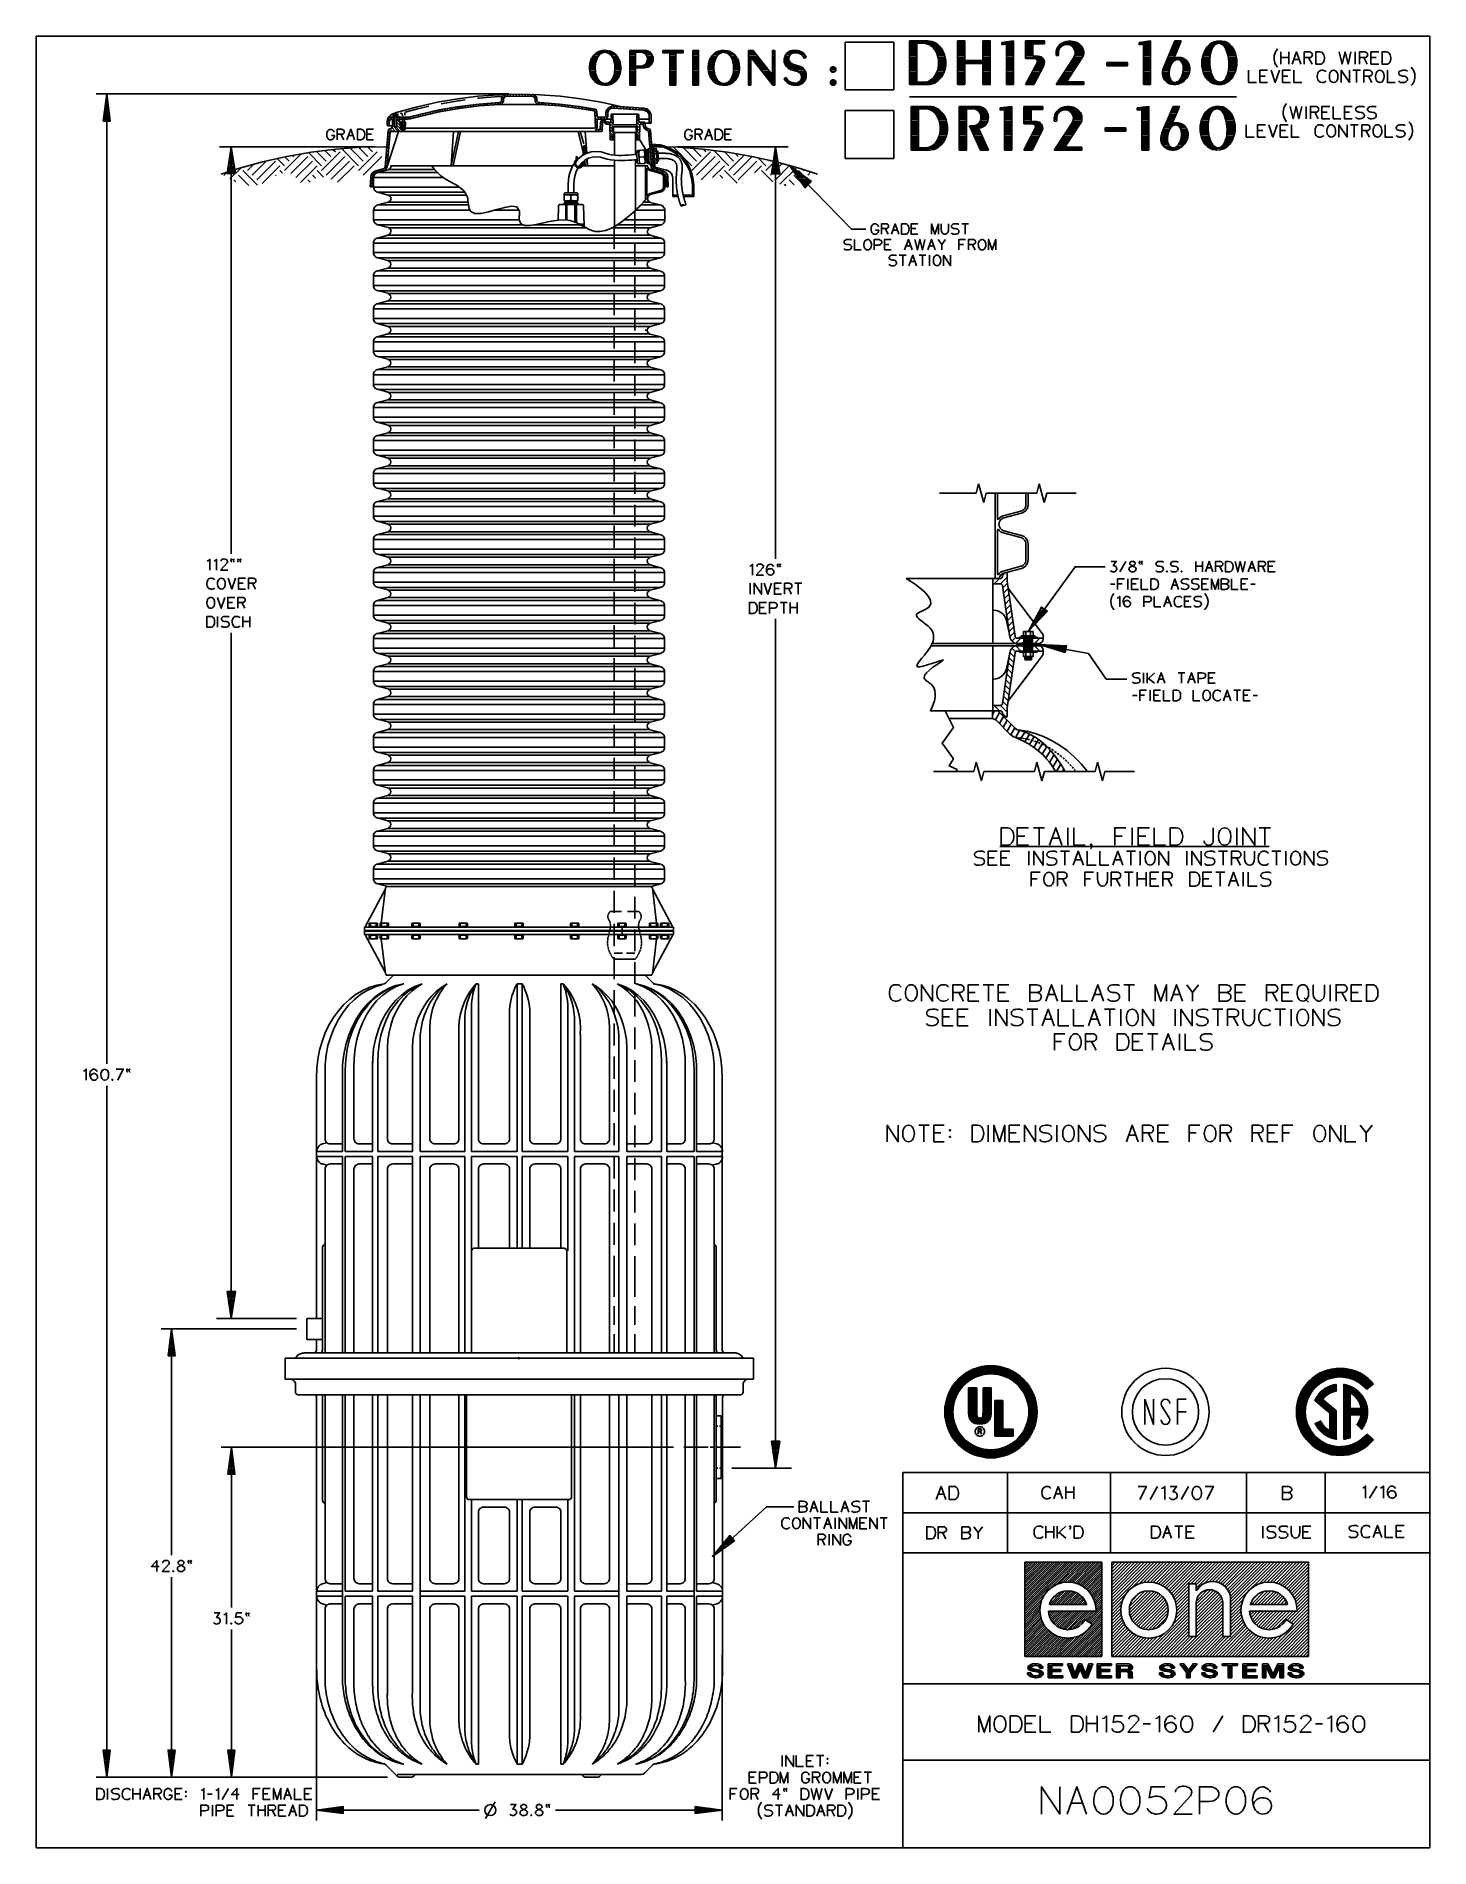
# Model space of a CAD drawing. Extents: x 11 to 601, y 12 to 779.
import ezdxf

# ---------------------------------------------------------------- set-up
doc = ezdxf.new("R2010")
doc.units = 0
doc.layers.add('DH152', color=7, linetype='CONTINUOUS')

msp = doc.modelspace()

# ---------------------------------------------------------------- linework, layer by layer
at = {"layer": 'DH152', "color": 7}
for points in [[(11.4, 778.739981), (600.899985, 778.739981)], [(11.4, 12.24), (11.4, 778.739981)], [(353.639991, 776.279981), (374.219991, 776.279981)], [(353.639991, 755.999981), (353.639991, 776.279981)], [(374.219991, 755.999981), (374.219991, 776.279981)], [(380.81999, 776.759981), (388.49999, 776.759981)], [(380.81999, 758.279981), (380.81999, 776.759981)], [(390.95999, 776.279981), (380.81999, 776.279981)], [(383.87999, 775.559981), (380.81999, 775.559981)], [(383.87999, 774.839981), (380.81999, 774.839981)], [(383.87999, 759.239981), (383.87999, 775.739981)], [(383.87999, 775.739981), (386.93999, 775.739981)], [(393.11999, 767.519981), (393.05999, 768.779981), (392.81999, 769.979981), (392.51999, 771.059981), (392.03999, 772.139981), (391.49999, 773.039981), (390.83999, 773.879981), (390.11999, 774.539981), (389.33999, 775.079981), (388.49999, 775.439981), (387.59999, 775.679981), (386.93999, 775.739981)], [(392.33999, 775.559981), (388.19999, 775.559981)], [(396.17999, 767.519981), (396.11999, 768.659981), (395.93999, 769.799981), (395.63999, 770.879981), (395.21999, 771.899981), (394.73999, 772.859981), (394.19999, 773.699981), (393.53999, 774.479981), (392.81999, 775.199981), (391.97999, 775.739981), (391.13999, 776.219981), (390.23999, 776.519981), (389.27999, 776.699981), (388.49999, 776.759981)], [(393.17999, 774.839981), (389.75999, 774.839981)], [(401.09999, 776.759981), (401.09999, 758.279981)], [(401.09999, 776.759981), (404.15999, 776.759981), (404.15999, 768.479981), (411.83999, 768.479981)], [(404.21999, 776.279981), (401.15999, 776.279981)], [(404.21999, 775.559981), (401.15999, 775.559981)], [(404.21999, 774.839981), (401.15999, 774.839981)], [(411.83999, 776.759981), (414.95999, 776.759981), (414.95999, 758.279981)], [(411.83999, 776.759981), (411.83999, 768.479981)], [(415.01999, 776.279981), (411.89999, 776.279981)], [(415.01999, 775.559981), (411.89999, 775.559981)], [(415.01999, 774.839981), (411.89999, 774.839981)], [(424.859989, 776.759981), (419.93999, 776.039981)], [(419.93999, 775.139981), (419.93999, 776.039981)], [(419.93999, 775.559981), (424.859989, 775.559981)], [(421.799989, 775.379981), (419.93999, 775.139981)], [(424.859989, 776.279981), (421.139989, 776.279981)], [(421.799989, 758.279981), (421.799989, 775.379981)], [(424.859989, 774.839981), (421.799989, 774.839981)], [(424.859989, 758.279981), (424.859989, 776.759981)], [(429.899989, 776.759981), (429.899989, 769.379981)], [(429.899989, 776.759981), (437.879989, 776.759981)], [(437.879989, 776.279981), (429.959989, 776.279981)], [(429.959989, 775.559981), (437.879989, 775.559981)], [(433.019989, 774.839981), (429.959989, 774.839981)], [(432.959989, 775.499981), (432.959989, 770.339981)], [(432.959989, 775.499981), (437.879989, 775.499981)], [(437.879989, 776.759981), (437.879989, 775.499981)], [(450.119989, 776.519981), (449.099989, 776.699981), (448.079989, 776.639981), (447.119989, 776.519981), (446.219989, 776.219981), (445.379989, 775.859981), (444.599989, 775.319981), (443.939989, 774.719981), (443.459989, 773.999981), (443.099989, 773.219981), (442.859989, 772.379981), (442.799989, 771.779981)], [(448.379989, 775.139981), (447.719989, 775.259981), (447.119989, 775.259981), (446.519989, 775.199981), (445.919989, 775.019981), (445.379989, 774.719981), (444.899989, 774.299981), (444.539989, 773.879981), (444.179989, 773.339981), (443.939989, 772.739981), (443.819989, 772.139981), (443.819989, 771.659981)], [(445.619989, 774.839981), (444.119989, 774.839981)], [(452.399989, 775.559981), (444.899989, 775.559981)], [(451.079989, 776.279981), (446.219989, 776.279981)], [(450.359989, 769.739981), (450.659989, 770.459981), (450.839989, 771.119981), (450.899989, 771.839981), (450.779989, 772.559981), (450.539989, 773.219981), (450.179989, 773.819981), (449.759989, 774.359981), (449.159989, 774.779981), (448.499989, 775.079981), (448.379989, 775.139981)], [(453.239989, 774.839981), (449.159989, 774.839981)], [(453.779989, 769.439981), (454.199989, 770.099981), (454.439989, 770.759981), (454.499989, 771.479981), (454.499989, 772.139981), (454.379989, 772.859981), (454.139989, 773.459981), (453.839989, 774.119981), (453.419989, 774.659981), (452.879989, 775.199981), (452.279989, 775.679981), (451.559989, 776.039981), (450.779989, 776.339981), (450.119989, 776.519981)], [(482.819988, 776.759981), (477.899988, 776.039981)], [(477.899988, 775.139981), (477.899988, 776.039981)], [(479.759988, 775.379981), (477.899988, 775.139981)], [(477.959988, 775.559981), (482.819988, 775.559981)], [(482.819988, 776.279981), (479.159988, 776.279981)], [(479.759988, 758.279981), (479.759988, 775.379981)], [(482.819988, 774.839981), (479.759988, 774.839981)], [(482.819988, 758.279981), (482.819988, 776.759981)], [(488.399988, 765.599981), (493.079988, 776.759981)], [(494.939988, 774.839981), (492.239988, 774.839981)], [(495.239988, 775.559981), (492.539988, 775.559981)], [(492.719988, 769.559981), (495.719988, 776.759981)], [(495.539988, 776.279981), (492.839988, 776.279981)], [(493.079988, 776.759981), (495.719988, 776.759981)], [(509.699987, 774.839981), (507.299987, 774.839981)], [(510.719987, 775.559981), (508.139987, 775.559981)], [(514.559987, 776.279981), (509.519987, 776.279981)], [(515.879987, 775.559981), (512.519987, 775.559981)], [(516.719987, 774.839981), (513.599987, 774.839981)], [(600.899985, 12.24), (600.899985, 778.739981)], [(247.979994, 766.619981), (245.579994, 766.619981)], [(248.099994, 767.339981), (245.639994, 767.339981)], [(248.279994, 768.059981), (245.819994, 768.059981)], [(248.459994, 768.779981), (246.119994, 768.779981)], [(248.759994, 769.499981), (246.479994, 769.499981)], [(249.119994, 770.219981), (246.959994, 770.219981)], [(249.779994, 770.939981), (247.559994, 770.939981)], [(250.679994, 771.659981), (248.399994, 771.659981)], [(254.519994, 772.379981), (249.719994, 772.379981)], [(255.839994, 771.659981), (253.439994, 771.659981)], [(256.679994, 770.939981), (254.459994, 770.939981)], [(257.279994, 770.219981), (254.999994, 770.219981)], [(257.759994, 769.499981), (255.419994, 769.499981)], [(258.059994, 768.779981), (255.719994, 768.779981)], [(258.359994, 768.059981), (255.959994, 768.059981)], [(258.539994, 767.339981), (256.079994, 767.339981)], [(258.719994, 766.619981), (256.199994, 766.619981)], [(262.499993, 772.739981), (268.679993, 772.739981)], [(262.499993, 757.979981), (262.499993, 772.739981)], [(270.539993, 772.379981), (262.559993, 772.379981)], [(265.019993, 771.659981), (262.559993, 771.659981)], [(265.019993, 770.939981), (262.559993, 770.939981)], [(265.019993, 770.219981), (262.559993, 770.219981)], [(265.019993, 769.499981), (262.559993, 769.499981)], [(265.019993, 768.779981), (262.559993, 768.779981)], [(265.019993, 768.059981), (262.559993, 768.059981)], [(265.019993, 767.339981), (262.559993, 767.339981)], [(262.559993, 766.619981), (265.019993, 766.619981)], [(264.959993, 771.959981), (266.999993, 771.959981)], [(264.959993, 766.139981), (264.959993, 771.959981)], [(266.999993, 766.139981), (267.719993, 766.199981), (268.259993, 766.379981), (268.799993, 766.679981), (269.219993, 767.039981), (269.519993, 767.519981), (269.759993, 767.999981), (269.879993, 768.479981), (269.939993, 769.019981), (269.879993, 769.559981), (269.759993, 770.099981), (269.519993, 770.579981), (269.219993, 771.059981), (268.799993, 771.419981), (268.259993, 771.659981), (267.719993, 771.899981), (266.999993, 771.959981)], [(271.499993, 771.659981), (268.439993, 771.659981)], [(271.559993, 766.619981), (268.619993, 766.619981)], [(268.679993, 765.359981), (269.519993, 765.479981), (270.299993, 765.659981), (270.959993, 766.079981), (271.439993, 766.499981), (271.859993, 767.099981), (272.159993, 767.699981), (272.339993, 768.359981), (272.399993, 769.079981), (272.339993, 769.739981), (272.159993, 770.399981), (271.859993, 771.059981), (271.439993, 771.599981), (270.959993, 772.079981), (270.299993, 772.439981), (269.519993, 772.679981), (268.679993, 772.739981)], [(271.979993, 770.939981), (269.339993, 770.939981)], [(272.039993, 767.339981), (269.399993, 767.339981)], [(272.279993, 770.219981), (269.759993, 770.219981)], [(272.279993, 768.059981), (269.819993, 768.059981)], [(272.399993, 769.499981), (269.939993, 769.499981)], [(272.399993, 768.779981), (269.939993, 768.779981)], [(276.419993, 772.739981), (276.419993, 771.779981)], [(276.419993, 772.739981), (284.999993, 772.739981), (284.999993, 771.779981)], [(276.419993, 772.379981), (285.059993, 772.379981)], [(276.419993, 771.779981), (279.479993, 771.779981)], [(279.479993, 771.779981), (279.479993, 757.979981)], [(281.999993, 771.659981), (279.539993, 771.659981)], [(279.539993, 770.939981), (281.999993, 770.939981)], [(281.999993, 770.219981), (279.539993, 770.219981)], [(279.539993, 769.499981), (281.999993, 769.499981)], [(281.999993, 768.779981), (279.539993, 768.779981)], [(279.539993, 768.059981), (281.999993, 768.059981)], [(281.999993, 767.339981), (279.539993, 767.339981)], [(279.539993, 766.619981), (281.999993, 766.619981)], [(281.939993, 771.779981), (281.939993, 757.979981)], [(281.939993, 771.779981), (284.999993, 771.779981)], [(289.139993, 772.739981), (289.139993, 757.979981)], [(289.139993, 772.739981), (291.599993, 772.739981), (291.599993, 757.979981)], [(289.139993, 772.379981), (291.599993, 772.379981)], [(291.599993, 771.659981), (289.139993, 771.659981)], [(289.139993, 770.939981), (291.599993, 770.939981)], [(291.599993, 770.219981), (289.139993, 770.219981)], [(289.139993, 769.499981), (291.599993, 769.499981)], [(291.599993, 768.779981), (289.139993, 768.779981)], [(289.139993, 768.059981), (291.599993, 768.059981)], [(291.599993, 767.339981), (289.139993, 767.339981)], [(289.139993, 766.619981), (291.599993, 766.619981)], [(298.199993, 766.619981), (295.799993, 766.619981)], [(298.319993, 767.339981), (295.859993, 767.339981)], [(298.499993, 768.059981), (296.039993, 768.059981)], [(298.679993, 768.779981), (296.339993, 768.779981)], [(298.979993, 769.499981), (296.699993, 769.499981)], [(299.339993, 770.219981), (297.179993, 770.219981)], [(299.999993, 770.939981), (297.779993, 770.939981)], [(300.899992, 771.659981), (298.619993, 771.659981)], [(304.739992, 772.379981), (299.939993, 772.379981)], [(306.059992, 771.659981), (303.659992, 771.659981)], [(306.839992, 770.939981), (304.679992, 770.939981)], [(307.439992, 770.219981), (305.219992, 770.219981)], [(307.919992, 769.499981), (305.639992, 769.499981)], [(308.279992, 768.779981), (305.939992, 768.779981)], [(308.519992, 768.059981), (306.119992, 768.059981)], [(308.699992, 767.339981), (306.239992, 767.339981)], [(308.819992, 766.619981), (306.419992, 766.619981)], [(312.719992, 772.739981), (312.719992, 757.979981)], [(312.719992, 772.739981), (314.639992, 772.739981)], [(314.939992, 772.379981), (312.779992, 772.379981)], [(315.479992, 771.659981), (312.779992, 771.659981)], [(316.079992, 770.939981), (312.779992, 770.939981)], [(316.619992, 770.219981), (312.779992, 770.219981)], [(313.739992, 769.499981), (312.779992, 769.499981)], [(313.739992, 768.779981), (312.779992, 768.779981)], [(313.739992, 768.059981), (312.779992, 768.059981)], [(313.739992, 767.339981), (312.779992, 767.339981)], [(313.739992, 766.619981), (312.779992, 766.619981)], [(313.739992, 769.919981), (323.039992, 757.979981)], [(313.739992, 769.919981), (313.739992, 757.979981)], [(317.159992, 769.499981), (314.039992, 769.499981)], [(317.759992, 768.779981), (314.579992, 768.779981)], [(314.639992, 772.739981), (322.799992, 762.239981)], [(318.299992, 768.059981), (315.179992, 768.059981)], [(318.839992, 767.339981), (315.719992, 767.339981)], [(319.439992, 766.619981), (316.319992, 766.619981)], [(322.799992, 772.739981), (323.819992, 772.739981)], [(322.799992, 772.739981), (322.799992, 762.239981)], [(323.879992, 772.379981), (322.859992, 772.379981)], [(323.879992, 771.659981), (322.859992, 771.659981)], [(323.879992, 770.939981), (322.859992, 770.939981)], [(323.879992, 770.219981), (322.859992, 770.219981)], [(323.879992, 769.499981), (322.859992, 769.499981)], [(323.879992, 768.779981), (322.859992, 768.779981)], [(323.879992, 768.059981), (322.859992, 768.059981)], [(323.879992, 767.339981), (322.859992, 767.339981)], [(323.879992, 766.619981), (322.859992, 766.619981)], [(323.819992, 772.739981), (323.819992, 757.979981)], [(331.919992, 772.739981), (331.079992, 772.679981), (330.359992, 772.499981), (329.699992, 772.139981), (329.099992, 771.719981), (328.619992, 771.179981), (328.259992, 770.579981), (328.019992, 769.919981), (327.839992, 769.199981), (327.779992, 768.479981), (327.839992, 767.819981), (328.019992, 767.099981), (328.319992, 766.439981), (328.739992, 765.899981), (329.279992, 765.359981), (329.939992, 764.939981), (330.719992, 764.579981)], [(329.819992, 768.779981), (327.839992, 768.779981)], [(330.119992, 768.059981), (327.839992, 768.059981)], [(329.819992, 769.499981), (327.899992, 769.499981)], [(330.779992, 767.339981), (328.019992, 767.339981)], [(329.939992, 770.219981), (328.139992, 770.219981)], [(332.639992, 766.619981), (328.319992, 766.619981)], [(330.359992, 770.939981), (328.499992, 770.939981)], [(331.439992, 771.659981), (329.099992, 771.659981)], [(332.219992, 771.779981), (331.619992, 771.659981), (331.079992, 771.479981), (330.599992, 771.179981), (330.299992, 770.819981), (329.999992, 770.339981), (329.819992, 769.859981), (329.759992, 769.319981), (329.819992, 768.839981), (329.939992, 768.299981), (330.179992, 767.879981), (330.539992, 767.459981), (331.019992, 767.159981), (331.499992, 766.919981)], [(334.619992, 772.379981), (330.119992, 772.379981)], [(331.499992, 766.919981), (334.199992, 766.139981)], [(332.639992, 772.739981), (331.919992, 772.739981)], [(332.639992, 771.779981), (332.219992, 771.779981)], [(337.079992, 769.799981), (336.839992, 770.459981), (336.419992, 770.999981), (335.939992, 771.539981), (335.399992, 771.959981), (334.799992, 772.319981), (334.139992, 772.559981), (333.419992, 772.739981), (332.639992, 772.739981)], [(336.239992, 769.439981), (335.879992, 770.099981), (335.399992, 770.699981), (334.799992, 771.179981), (334.079992, 771.479981), (333.299992, 771.719981), (332.639992, 771.779981)], [(335.819992, 771.659981), (333.599992, 771.659981)], [(336.539992, 770.939981), (335.159992, 770.939981)], [(336.959992, 770.219981), (335.879992, 770.219981)], [(336.359992, 769.499981), (336.179992, 769.499981)], [(337.079992, 769.799981), (336.239992, 769.439981)], [(383.87999, 774.119981), (380.81999, 774.119981)], [(383.87999, 773.399981), (380.81999, 773.399981)], [(383.87999, 772.679981), (380.81999, 772.679981)], [(383.87999, 771.959981), (380.81999, 771.959981)], [(383.87999, 771.239981), (380.81999, 771.239981)], [(383.87999, 770.519981), (380.81999, 770.519981)], [(383.87999, 769.799981), (380.81999, 769.799981)], [(383.87999, 769.079981), (380.81999, 769.079981)], [(383.87999, 768.359981), (380.81999, 768.359981)], [(383.87999, 767.639981), (380.81999, 767.639981)], [(383.87999, 766.919981), (380.81999, 766.919981)], [(386.93999, 759.239981), (387.89999, 759.359981), (388.79999, 759.599981), (389.57999, 760.079981), (390.35999, 760.679981), (391.07999, 761.399981), (391.67999, 762.239981), (392.21999, 763.199981), (392.63999, 764.279981), (392.87999, 765.419981), (393.05999, 766.679981), (393.11999, 767.519981)], [(388.49999, 758.279981), (389.45999, 758.339981), (390.41999, 758.579981), (391.31999, 758.879981), (392.15999, 759.359981), (392.93999, 759.959981), (393.65999, 760.679981), (394.31999, 761.459981), (394.85999, 762.359981), (395.33999, 763.319981), (395.69999, 764.339981), (395.99999, 765.419981), (396.11999, 766.559981), (396.17999, 767.519981)], [(393.83999, 774.119981), (390.65999, 774.119981)], [(394.43999, 773.399981), (391.25999, 773.399981)], [(394.85999, 772.679981), (391.73999, 772.679981)], [(395.27999, 771.959981), (392.15999, 771.959981)], [(395.51999, 771.239981), (392.45999, 771.239981)], [(395.69999, 770.519981), (392.69999, 770.519981)], [(395.93999, 769.799981), (392.87999, 769.799981)], [(396.05999, 769.079981), (392.99999, 769.079981)], [(396.11999, 768.359981), (393.05999, 768.359981)], [(396.11999, 767.639981), (393.05999, 767.639981)], [(396.17999, 766.919981), (393.11999, 766.919981)], [(404.21999, 774.119981), (401.15999, 774.119981)], [(404.21999, 773.399981), (401.15999, 773.399981)], [(404.21999, 772.679981), (401.15999, 772.679981)], [(404.21999, 771.959981), (401.15999, 771.959981)], [(404.21999, 771.239981), (401.15999, 771.239981)], [(404.21999, 770.519981), (401.15999, 770.519981)], [(404.21999, 769.799981), (401.15999, 769.799981)], [(404.21999, 769.079981), (401.15999, 769.079981)], [(415.01999, 768.359981), (401.15999, 768.359981)], [(415.01999, 767.639981), (401.15999, 767.639981)], [(404.21999, 766.919981), (401.15999, 766.919981)], [(404.15999, 767.219981), (404.15999, 758.279981)], [(404.15999, 767.219981), (411.83999, 767.219981)], [(411.83999, 767.219981), (411.83999, 758.279981)], [(415.01999, 774.119981), (411.89999, 774.119981)], [(415.01999, 773.399981), (411.89999, 773.399981)], [(415.01999, 772.679981), (411.89999, 772.679981)], [(415.01999, 771.959981), (411.89999, 771.959981)], [(415.01999, 771.239981), (411.89999, 771.239981)], [(415.01999, 770.519981), (411.89999, 770.519981)], [(415.01999, 769.799981), (411.89999, 769.799981)], [(415.01999, 769.079981), (411.89999, 769.079981)], [(415.01999, 766.919981), (411.89999, 766.919981)], [(421.799989, 774.119981), (424.859989, 774.119981)], [(424.859989, 773.399981), (421.799989, 773.399981)], [(421.799989, 772.679981), (424.859989, 772.679981)], [(424.859989, 771.959981), (421.799989, 771.959981)], [(421.799989, 771.239981), (424.859989, 771.239981)], [(424.859989, 770.519981), (421.799989, 770.519981)], [(421.799989, 769.799981), (424.859989, 769.799981)], [(424.859989, 769.079981), (421.799989, 769.079981)], [(421.799989, 768.359981), (424.859989, 768.359981)], [(424.859989, 767.639981), (421.799989, 767.639981)], [(421.799989, 766.919981), (424.859989, 766.919981)], [(429.899989, 769.379981), (433.679989, 769.379981)], [(429.899989, 758.279981), (434.759989, 767.519981)], [(429.959989, 774.119981), (433.019989, 774.119981)], [(433.019989, 773.399981), (429.959989, 773.399981)], [(429.959989, 772.679981), (433.019989, 772.679981)], [(433.019989, 771.959981), (429.959989, 771.959981)], [(429.959989, 771.239981), (433.019989, 771.239981)], [(433.019989, 770.519981), (429.959989, 770.519981)], [(429.959989, 769.799981), (436.799989, 769.799981)], [(432.959989, 770.339981), (435.119989, 770.339981)], [(434.759989, 767.519981), (434.939989, 767.939981), (434.879989, 768.419981), (434.699989, 768.779981), (434.459989, 769.079981), (434.039989, 769.319981), (433.679989, 769.379981)], [(434.459989, 766.919981), (437.879989, 766.919981)], [(437.459989, 769.079981), (434.519989, 769.079981)], [(437.879989, 767.639981), (434.819989, 767.639981)], [(434.939989, 768.359981), (437.759989, 768.359981)], [(437.579989, 766.319981), (437.819989, 766.919981), (437.939989, 767.519981), (437.879989, 768.119981), (437.699989, 768.719981), (437.339989, 769.199981), (436.979989, 769.679981), (436.439989, 769.979981), (435.899989, 770.219981), (435.239989, 770.339981), (435.119989, 770.339981)], [(442.799989, 771.779981), (442.799989, 770.579981)], [(442.799989, 770.579981), (443.819989, 770.579981)], [(450.359989, 769.739981), (442.799989, 758.279981)], [(443.819989, 771.959981), (442.859989, 771.959981)], [(442.859989, 771.239981), (443.819989, 771.239981)], [(443.939989, 772.679981), (442.919989, 772.679981)], [(444.239989, 773.399981), (443.099989, 773.399981)], [(444.719989, 774.119981), (443.459989, 774.119981)], [(443.819989, 771.659981), (443.819989, 770.579981)], [(453.779989, 769.439981), (447.299989, 759.479981)], [(448.439989, 766.919981), (452.159989, 766.919981)], [(452.639989, 767.639981), (448.919989, 767.639981)], [(449.399989, 768.359981), (453.119989, 768.359981)], [(453.599989, 769.079981), (449.879989, 769.079981)], [(453.839989, 774.119981), (449.999989, 774.119981)], [(450.359989, 769.799981), (454.019989, 769.799981)], [(454.199989, 773.399981), (450.479989, 773.399981)], [(454.319989, 770.519981), (450.719989, 770.519981)], [(454.439989, 772.679981), (450.779989, 772.679981)], [(454.559989, 771.959981), (450.839989, 771.959981)], [(454.499989, 771.239981), (450.899989, 771.239981)], [(464.339988, 767.639981), (473.039988, 767.639981)], [(464.339988, 767.639981), (464.339988, 766.259981)], [(473.039988, 766.979981), (464.399988, 766.979981)], [(473.039988, 767.639981), (473.039988, 766.259981)], [(479.759988, 774.119981), (482.819988, 774.119981)], [(482.819988, 773.399981), (479.759988, 773.399981)], [(479.759988, 772.679981), (482.819988, 772.679981)], [(482.819988, 771.959981), (479.759988, 771.959981)], [(479.759988, 771.239981), (482.819988, 771.239981)], [(482.819988, 770.519981), (479.759988, 770.519981)], [(479.759988, 769.799981), (482.819988, 769.799981)], [(482.819988, 769.079981), (479.759988, 769.079981)], [(479.759988, 768.359981), (482.819988, 768.359981)], [(482.819988, 767.639981), (479.759988, 767.639981)], [(479.759988, 766.919981), (482.819988, 766.919981)], [(491.579988, 766.919981), (488.939988, 766.919981)], [(491.999988, 767.639981), (489.239988, 767.639981)], [(492.719988, 768.359981), (489.539988, 768.359981)], [(497.219988, 769.079981), (489.839988, 769.079981)], [(492.839988, 769.799981), (490.139988, 769.799981)], [(493.139988, 770.519981), (490.439988, 770.519981)], [(493.439988, 771.239981), (490.739988, 771.239981)], [(493.739988, 771.959981), (491.039988, 771.959981)], [(494.039988, 772.679981), (491.339988, 772.679981)], [(494.339988, 773.399981), (491.639988, 773.399981)], [(494.639988, 774.119981), (491.939988, 774.119981)], [(497.159988, 760.019981), (497.999988, 760.859981), (498.599988, 761.759981), (499.019988, 762.659981), (499.319988, 763.559981), (499.439988, 764.519981), (499.379988, 765.419981), (499.259988, 766.259981), (498.959988, 767.099981), (498.539988, 767.819981), (497.999988, 768.479981), (497.339988, 769.019981), (496.559988, 769.439981), (495.719988, 769.679981), (494.819988, 769.799981), (493.799988, 769.799981), (492.719988, 769.559981)], [(495.299988, 769.799981), (493.859988, 769.799981)], [(498.059988, 768.359981), (495.539988, 768.359981)], [(498.599988, 767.639981), (496.079988, 767.639981)], [(499.019988, 766.919981), (496.379988, 766.919981)], [(507.899987, 768.359981), (504.539987, 768.359981)], [(507.899987, 767.639981), (504.539987, 767.639981)], [(507.959987, 766.919981), (504.539987, 766.919981)], [(507.899987, 769.079981), (504.599987, 769.079981)], [(507.899987, 769.799981), (504.719987, 769.799981)], [(508.019987, 770.519981), (504.899987, 770.519981)], [(508.139987, 771.239981), (505.139987, 771.239981)], [(508.319987, 771.959981), (505.439987, 771.959981)], [(508.499987, 772.679981), (505.739987, 772.679981)], [(508.799987, 773.399981), (506.159987, 773.399981)], [(509.159987, 774.119981), (506.639987, 774.119981)], [(517.379987, 774.119981), (514.199987, 774.119981)], [(517.859987, 773.399981), (514.559987, 773.399981)], [(518.219987, 772.679981), (514.919987, 772.679981)], [(518.519987, 771.959981), (515.159987, 771.959981)], [(518.759987, 771.239981), (515.339987, 771.239981)], [(518.999987, 770.519981), (515.519987, 770.519981)], [(519.179987, 769.799981), (515.639987, 769.799981)], [(519.239987, 769.079981), (515.759987, 769.079981)], [(519.299987, 768.359981), (515.819987, 768.359981)], [(519.359987, 767.639981), (515.879987, 767.639981)], [(519.239987, 766.919981), (515.939987, 766.919981)], [(536.519987, 773.399981), (536.039987, 772.739981), (535.619987, 772.079981), (535.319987, 771.359981), (535.139987, 770.579981), (535.019987, 769.739981), (535.079987, 768.959981), (535.199987, 768.179981), (535.379987, 767.399981), (535.739987, 766.679981), (536.159987, 766.019981), (536.519987, 765.599981)], [(537.959987, 772.079981), (537.959987, 766.919981)], [(537.959987, 769.679981), (541.259986, 769.679981)], [(541.259986, 772.079981), (541.259986, 766.919981)], [(542.699986, 766.919981), (544.559986, 772.079981), (546.419986, 766.919981)], [(543.479986, 768.959981), (545.699986, 768.959981)], [(547.799986, 766.919981), (547.799986, 772.079981), (550.019986, 772.079981)], [(547.799986, 769.679981), (550.019986, 769.679981)], [(551.099986, 766.919981), (549.599986, 769.679981)], [(551.279986, 770.879981), (551.219986, 771.299981), (551.039986, 771.599981), (550.739986, 771.899981), (550.379986, 772.019981), (550.019986, 772.079981)], [(550.019986, 769.679981), (550.379986, 769.679981), (550.739986, 769.859981), (551.039986, 770.159981), (551.219986, 770.519981), (551.279986, 770.879981)], [(554.459986, 772.079981), (552.659986, 772.079981), (552.659986, 766.919981), (554.459986, 766.919981)], [(554.459986, 772.079981), (554.999986, 772.019981), (555.479986, 771.779981), (555.839986, 771.359981), (556.079986, 770.879981), (556.259986, 770.339981), (556.319986, 769.739981), (556.319986, 769.139981), (556.199986, 768.539981), (556.019986, 767.999981), (555.719986, 767.519981), (555.359986, 767.219981), (554.939986, 766.979981), (554.459986, 766.919981)], [(562.559986, 772.079981), (563.819986, 766.919981), (565.079986, 772.079981), (566.339986, 766.919981), (567.539986, 772.079981)], [(569.339986, 772.079981), (569.339986, 766.919981)], [(571.139986, 766.919981), (571.139986, 772.079981), (573.359986, 772.079981)], [(571.139986, 769.679981), (573.359986, 769.679981)], [(574.439986, 766.919981), (572.999986, 769.679981)], [(574.679986, 770.879981), (574.619986, 771.299981), (574.379986, 771.599981), (574.079986, 771.899981), (573.719986, 772.019981), (573.359986, 772.079981)], [(573.359986, 769.679981), (573.779986, 769.679981), (574.139986, 769.859981), (574.439986, 770.159981), (574.619986, 770.519981), (574.679986, 770.879981)], [(579.299986, 772.079981), (575.999986, 772.079981), (575.999986, 766.919981), (579.299986, 766.919981)], [(578.219986, 769.679981), (575.999986, 769.679981)], [(582.599985, 772.079981), (580.739985, 772.079981), (580.739985, 766.919981), (582.599985, 766.919981)], [(582.599985, 772.079981), (583.139985, 772.019981), (583.559985, 771.779981), (583.919985, 771.359981), (584.219985, 770.879981), (584.339985, 770.339981), (584.459985, 769.739981), (584.459985, 769.139981), (584.339985, 768.539981), (584.159985, 767.999981), (583.859985, 767.519981), (583.499985, 767.219981), (583.019985, 766.979981), (582.599985, 766.919981)], [(247.919994, 765.899981), (245.459994, 765.899981)], [(247.919994, 765.179981), (245.459994, 765.179981)], [(247.979994, 764.459981), (245.519994, 764.459981)], [(248.039994, 763.739981), (245.639994, 763.739981)], [(248.159994, 763.019981), (245.759994, 763.019981)], [(248.339994, 762.299981), (245.999994, 762.299981)], [(248.579994, 761.579981), (246.359994, 761.579981)], [(248.939994, 760.859981), (246.779994, 760.859981)], [(249.419994, 760.139981), (247.259994, 760.139981)], [(248.039994, 759.419981), (250.199994, 759.419981)], [(256.199994, 759.419981), (254.039994, 759.419981)], [(256.919994, 760.139981), (254.759994, 760.139981)], [(257.459994, 760.859981), (255.179994, 760.859981)], [(257.879994, 761.579981), (255.539994, 761.579981)], [(258.179994, 762.299981), (255.779994, 762.299981)], [(258.419994, 763.019981), (256.019994, 763.019981)], [(258.659994, 763.739981), (256.139994, 763.739981)], [(258.719994, 764.459981), (256.199994, 764.459981)], [(258.719994, 765.899981), (256.259994, 765.899981)], [(258.719994, 765.179981), (256.259994, 765.179981)], [(270.659993, 765.899981), (262.559993, 765.899981)], [(262.559993, 765.179981), (265.019993, 765.179981)], [(265.019993, 764.459981), (262.559993, 764.459981)], [(262.559993, 763.739981), (265.019993, 763.739981)], [(265.019993, 763.019981), (262.559993, 763.019981)], [(262.559993, 762.299981), (265.019993, 762.299981)], [(265.019993, 761.579981), (262.559993, 761.579981)], [(262.559993, 760.859981), (265.019993, 760.859981)], [(265.019993, 760.139981), (262.559993, 760.139981)], [(262.559993, 759.419981), (265.019993, 759.419981)], [(264.959993, 766.139981), (266.999993, 766.139981)], [(264.959993, 765.359981), (268.679993, 765.359981)], [(264.959993, 757.979981), (264.959993, 765.359981)], [(281.999993, 765.899981), (279.539993, 765.899981)], [(279.539993, 765.179981), (281.999993, 765.179981)], [(281.999993, 764.459981), (279.539993, 764.459981)], [(279.539993, 763.739981), (281.999993, 763.739981)], [(281.999993, 763.019981), (279.539993, 763.019981)], [(279.539993, 762.299981), (281.999993, 762.299981)], [(281.999993, 761.579981), (279.539993, 761.579981)], [(279.539993, 760.859981), (281.999993, 760.859981)], [(281.999993, 760.139981), (279.539993, 760.139981)], [(279.539993, 759.419981), (281.999993, 759.419981)], [(291.599993, 765.899981), (289.139993, 765.899981)], [(289.139993, 765.179981), (291.599993, 765.179981)], [(291.599993, 764.459981), (289.139993, 764.459981)], [(289.139993, 763.739981), (291.599993, 763.739981)], [(291.599993, 763.019981), (289.139993, 763.019981)], [(289.139993, 762.299981), (291.599993, 762.299981)], [(291.599993, 761.579981), (289.139993, 761.579981)], [(289.139993, 760.859981), (291.599993, 760.859981)], [(291.599993, 760.139981), (289.139993, 760.139981)], [(289.139993, 759.419981), (291.599993, 759.419981)], [(298.139993, 765.899981), (295.679993, 765.899981)], [(298.139993, 765.179981), (295.679993, 765.179981)], [(298.199993, 764.459981), (295.739993, 764.459981)], [(298.259993, 763.739981), (295.859993, 763.739981)], [(298.379993, 763.019981), (295.979993, 763.019981)], [(298.559993, 762.299981), (296.219993, 762.299981)], [(298.799993, 761.579981), (296.579993, 761.579981)], [(299.159993, 760.859981), (296.999993, 760.859981)], [(299.639993, 760.139981), (297.479993, 760.139981)], [(298.259993, 759.419981), (300.419992, 759.419981)], [(306.419992, 759.419981), (304.259992, 759.419981)], [(307.079992, 760.139981), (304.979992, 760.139981)], [(307.679992, 760.859981), (305.399992, 760.859981)], [(308.039992, 761.579981), (305.759992, 761.579981)], [(308.339992, 762.299981), (305.999992, 762.299981)], [(308.579992, 763.019981), (306.179992, 763.019981)], [(308.819992, 763.739981), (306.299992, 763.739981)], [(308.879992, 764.459981), (306.359992, 764.459981)], [(308.879992, 765.899981), (306.419992, 765.899981)], [(308.939992, 765.179981), (306.419992, 765.179981)], [(313.739992, 765.899981), (312.779992, 765.899981)], [(313.739992, 765.179981), (312.779992, 765.179981)], [(313.739992, 764.459981), (312.779992, 764.459981)], [(313.739992, 763.739981), (312.779992, 763.739981)], [(313.739992, 763.019981), (312.779992, 763.019981)], [(313.739992, 762.299981), (312.779992, 762.299981)], [(313.739992, 761.579981), (312.779992, 761.579981)], [(313.739992, 760.859981), (312.779992, 760.859981)], [(313.739992, 760.139981), (312.779992, 760.139981)], [(313.739992, 759.419981), (312.779992, 759.419981)], [(319.979992, 765.899981), (316.859992, 765.899981)], [(320.519992, 765.179981), (317.399992, 765.179981)], [(321.119992, 764.459981), (317.999992, 764.459981)], [(321.659992, 763.739981), (318.539992, 763.739981)], [(322.199992, 763.019981), (319.139992, 763.019981)], [(322.799992, 762.299981), (319.679992, 762.299981)], [(323.879992, 761.579981), (320.219992, 761.579981)], [(323.879992, 760.859981), (320.819992, 760.859981)], [(323.879992, 760.139981), (321.359992, 760.139981)], [(323.879992, 759.419981), (321.959992, 759.419981)], [(323.879992, 765.899981), (322.859992, 765.899981)], [(323.879992, 765.179981), (322.859992, 765.179981)], [(323.879992, 764.459981), (322.859992, 764.459981)], [(323.879992, 763.739981), (322.859992, 763.739981)], [(323.879992, 763.019981), (322.859992, 763.019981)], [(323.879992, 762.299981), (322.859992, 762.299981)], [(328.679992, 761.219981), (327.779992, 760.799981)], [(327.779992, 760.799981), (328.139992, 760.199981), (328.499992, 759.659981), (329.039992, 759.179981), (329.579992, 758.759981), (330.239992, 758.399981), (330.959992, 758.159981), (331.679992, 758.039981), (332.459992, 757.979981)], [(328.919992, 760.859981), (327.959992, 760.859981)], [(329.459992, 760.139981), (328.139992, 760.139981)], [(328.679992, 761.219981), (329.099992, 760.559981), (329.579992, 759.959981), (330.239992, 759.479981), (331.019992, 759.179981), (331.919992, 758.999981), (332.639992, 758.939981)], [(334.799992, 765.899981), (328.799992, 765.899981)], [(328.799992, 759.419981), (330.539992, 759.419981)], [(335.879992, 765.179981), (329.579992, 765.179981)], [(330.719992, 764.579981), (333.419992, 763.799981)], [(336.479992, 764.459981), (331.319992, 764.459981)], [(332.639992, 758.939981), (332.759992, 758.939981)], [(332.759992, 758.939981), (333.359992, 759.059981), (333.899992, 759.239981), (334.319992, 759.539981), (334.679992, 759.959981), (334.919992, 760.379981), (335.099992, 760.919981), (335.159992, 761.399981), (335.099992, 761.939981), (334.979992, 762.419981), (334.739992, 762.839981), (334.379992, 763.259981), (333.899992, 763.559981), (333.419992, 763.799981)], [(332.939992, 757.979981), (333.839992, 758.039981), (334.559992, 758.279981), (335.219992, 758.579981), (335.819992, 759.059981), (336.299992, 759.599981), (336.659992, 760.199981), (336.899992, 760.799981), (337.079992, 761.519981), (337.139992, 762.179981), (337.079992, 762.899981), (336.899992, 763.559981), (336.599992, 764.219981), (336.179992, 764.819981), (335.639992, 765.359981), (334.979992, 765.779981), (334.199992, 766.139981)], [(336.839992, 763.739981), (333.599992, 763.739981)], [(336.119992, 759.419981), (334.079992, 759.419981)], [(337.019992, 763.019981), (334.619992, 763.019981)], [(336.599992, 760.139981), (334.799992, 760.139981)], [(337.079992, 762.299981), (334.979992, 762.299981)], [(336.959992, 760.859981), (335.039992, 760.859981)], [(337.139992, 761.579981), (335.159992, 761.579981)], [(349.679991, 764.459981), (347.399991, 764.459981)], [(347.399991, 759.419981), (349.619991, 759.419981)], [(347.459991, 765.179981), (349.559991, 765.179981)], [(347.819991, 763.739981), (349.139991, 763.739981)], [(349.139991, 760.139981), (347.879991, 760.139981)], [(383.87999, 766.199981), (380.81999, 766.199981)], [(383.87999, 765.479981), (380.81999, 765.479981)], [(383.87999, 764.759981), (380.81999, 764.759981)], [(383.87999, 764.039981), (380.81999, 764.039981)], [(383.87999, 763.319981), (380.81999, 763.319981)], [(383.87999, 762.599981), (380.81999, 762.599981)], [(383.87999, 761.879981), (380.81999, 761.879981)], [(383.87999, 761.159981), (380.81999, 761.159981)], [(383.87999, 760.439981), (380.81999, 760.439981)], [(380.81999, 759.719981), (383.87999, 759.719981)], [(391.37999, 758.999981), (380.81999, 758.999981)], [(383.87999, 759.239981), (386.93999, 759.239981)], [(392.57999, 759.719981), (388.91999, 759.719981)], [(393.41999, 760.439981), (390.05999, 760.439981)], [(394.01999, 761.159981), (390.89999, 761.159981)], [(394.55999, 761.879981), (391.43999, 761.879981)], [(394.97999, 762.599981), (391.85999, 762.599981)], [(395.33999, 763.319981), (392.21999, 763.319981)], [(395.57999, 764.039981), (392.51999, 764.039981)], [(395.81999, 764.759981), (392.69999, 764.759981)], [(395.99999, 765.479981), (392.93999, 765.479981)], [(396.05999, 766.199981), (392.99999, 766.199981)], [(404.21999, 766.199981), (401.15999, 766.199981)], [(404.21999, 765.479981), (401.15999, 765.479981)], [(404.21999, 764.759981), (401.15999, 764.759981)], [(404.21999, 764.039981), (401.15999, 764.039981)], [(404.21999, 763.319981), (401.15999, 763.319981)], [(404.21999, 762.599981), (401.15999, 762.599981)], [(404.21999, 761.879981), (401.15999, 761.879981)], [(404.21999, 761.159981), (401.15999, 761.159981)], [(404.21999, 760.439981), (401.15999, 760.439981)], [(404.21999, 759.719981), (401.15999, 759.719981)], [(404.21999, 758.999981), (401.15999, 758.999981)], [(415.01999, 766.199981), (411.89999, 766.199981)], [(415.01999, 765.479981), (411.89999, 765.479981)], [(415.01999, 764.759981), (411.89999, 764.759981)], [(415.01999, 764.039981), (411.89999, 764.039981)], [(415.01999, 763.319981), (411.89999, 763.319981)], [(415.01999, 762.599981), (411.89999, 762.599981)], [(415.01999, 761.879981), (411.89999, 761.879981)], [(415.01999, 761.159981), (411.89999, 761.159981)], [(415.01999, 760.439981), (411.89999, 760.439981)], [(415.01999, 759.719981), (411.89999, 759.719981)], [(415.01999, 758.999981), (411.89999, 758.999981)], [(424.859989, 766.199981), (421.799989, 766.199981)], [(421.799989, 765.479981), (424.859989, 765.479981)], [(424.859989, 764.759981), (421.799989, 764.759981)], [(421.799989, 764.039981), (424.859989, 764.039981)], [(424.859989, 763.319981), (421.799989, 763.319981)], [(421.799989, 762.599981), (424.859989, 762.599981)], [(424.859989, 761.879981), (421.799989, 761.879981)], [(421.799989, 761.159981), (424.859989, 761.159981)], [(424.859989, 760.439981), (421.799989, 760.439981)], [(421.799989, 759.719981), (424.859989, 759.719981)], [(424.859989, 758.999981), (421.799989, 758.999981)], [(433.799989, 758.999981), (430.319989, 758.999981)], [(430.679989, 759.719981), (434.159989, 759.719981)], [(434.519989, 760.439981), (431.039989, 760.439981)], [(431.459989, 761.159981), (434.939989, 761.159981)], [(435.299989, 761.879981), (431.819989, 761.879981)], [(432.179989, 762.599981), (435.659989, 762.599981)], [(436.019989, 763.319981), (432.599989, 763.319981)], [(432.959989, 764.039981), (436.439989, 764.039981)], [(436.799989, 764.759981), (433.319989, 764.759981)], [(433.379989, 758.279981), (437.579989, 766.319981)], [(433.739989, 765.479981), (437.159989, 765.479981)], [(437.519989, 766.199981), (434.099989, 766.199981)], [(442.799989, 758.279981), (454.499989, 758.279981), (454.499989, 759.479981)], [(454.559989, 758.999981), (443.279989, 758.999981)], [(443.759989, 759.719981), (447.419989, 759.719981)], [(447.899989, 760.439981), (444.239989, 760.439981)], [(444.719989, 761.159981), (448.379989, 761.159981)], [(448.859989, 761.879981), (445.199989, 761.879981)], [(445.619989, 762.599981), (449.339989, 762.599981)], [(449.819989, 763.319981), (446.099989, 763.319981)], [(446.579989, 764.039981), (450.299989, 764.039981)], [(450.719989, 764.759981), (447.059989, 764.759981)], [(447.299989, 759.479981), (454.499989, 759.479981)], [(447.539989, 765.479981), (451.199989, 765.479981)], [(451.679989, 766.199981), (447.959989, 766.199981)], [(464.339988, 766.259981), (473.039988, 766.259981)], [(464.399988, 766.259981), (473.039988, 766.259981)], [(482.819988, 766.199981), (479.759988, 766.199981)], [(479.759988, 765.479981), (482.819988, 765.479981)], [(482.819988, 764.759981), (479.759988, 764.759981)], [(479.759988, 764.039981), (482.819988, 764.039981)], [(482.819988, 763.319981), (479.759988, 763.319981)], [(479.759988, 762.599981), (482.819988, 762.599981)], [(482.819988, 761.879981), (479.759988, 761.879981)], [(479.759988, 761.159981), (482.819988, 761.159981)], [(482.819988, 760.439981), (479.759988, 760.439981)], [(479.759988, 759.719981), (482.819988, 759.719981)], [(482.819988, 758.999981), (479.759988, 758.999981)], [(488.399988, 765.599981), (488.039988, 764.519981), (487.859988, 763.499981), (487.859988, 762.539981), (488.039988, 761.699981), (488.399988, 760.859981), (488.819988, 760.139981), (489.419988, 759.539981), (490.079988, 759.059981), (490.859988, 758.639981), (491.639988, 758.399981), (492.539988, 758.279981), (493.439988, 758.279981), (494.399988, 758.459981), (495.359988, 758.819981), (496.259988, 759.299981), (497.159988, 760.019981)], [(490.679988, 763.319981), (487.859988, 763.319981)], [(490.739988, 764.039981), (487.919988, 764.039981)], [(490.679988, 762.599981), (487.919988, 762.599981)], [(490.799988, 761.879981), (488.039988, 761.879981)], [(490.859988, 764.759981), (488.099988, 764.759981)], [(490.919988, 761.159981), (488.279988, 761.159981)], [(491.039988, 765.479981), (488.339988, 765.479981)], [(491.279988, 766.199981), (488.639988, 766.199981)], [(491.219988, 760.439981), (488.699988, 760.439981)], [(489.299988, 759.719981), (491.819988, 759.719981)], [(495.659988, 758.999981), (490.259988, 758.999981)], [(496.739988, 759.719981), (494.519988, 759.719981)], [(497.519988, 760.439981), (495.239988, 760.439981)], [(498.119988, 761.159981), (495.659988, 761.159981)], [(498.659988, 761.879981), (496.019988, 761.879981)], [(499.019988, 762.599981), (496.259988, 762.599981)], [(499.199988, 763.319981), (496.439988, 763.319981)], [(499.259988, 766.199981), (496.559988, 766.199981)], [(499.319988, 764.039981), (496.559988, 764.039981)], [(499.379988, 765.479981), (496.619988, 765.479981)], [(499.439988, 764.759981), (496.619988, 764.759981)], [(507.959987, 766.199981), (504.539987, 766.199981)], [(508.019987, 765.479981), (504.659987, 765.479981)], [(508.139987, 764.759981), (504.779987, 764.759981)], [(508.319987, 764.039981), (504.959987, 764.039981)], [(508.499987, 763.319981), (505.139987, 763.319981)], [(508.799987, 762.599981), (505.439987, 762.599981)], [(509.099987, 761.879981), (505.799987, 761.879981)], [(509.459987, 761.159981), (506.279987, 761.159981)], [(509.939987, 760.439981), (506.879987, 760.439981)], [(507.599987, 759.719981), (510.719987, 759.719981)], [(514.859987, 758.999981), (508.799987, 758.999981)], [(515.939987, 759.719981), (513.479987, 759.719981)], [(516.719987, 760.439981), (514.259987, 760.439981)], [(517.319987, 761.159981), (514.739987, 761.159981)], [(517.799987, 761.879981), (515.099987, 761.879981)], [(518.219987, 762.599981), (515.339987, 762.599981)], [(518.459987, 763.319981), (515.459987, 763.319981)], [(518.699987, 764.039981), (515.639987, 764.039981)], [(518.939987, 764.759981), (515.759987, 764.759981)], [(519.119987, 765.479981), (515.819987, 765.479981)], [(519.179987, 766.199981), (515.879987, 766.199981)], [(524.279987, 764.339981), (524.279987, 759.179981), (527.579987, 759.179981)], [(532.319987, 764.339981), (529.019987, 764.339981), (529.019987, 759.179981), (532.319987, 759.179981)], [(531.239987, 761.879981), (529.019987, 761.879981)], [(533.759987, 764.339981), (535.559987, 759.179981), (537.299987, 764.339981)], [(541.979986, 764.339981), (538.619987, 764.339981), (538.619987, 759.179981), (541.979986, 759.179981)], [(540.839986, 761.879981), (538.619987, 761.879981)], [(543.419986, 764.339981), (543.419986, 759.179981), (546.719986, 759.179981)], [(555.179986, 764.339981), (554.639986, 764.219981), (554.159986, 763.979981), (553.859986, 763.619981), (553.559986, 763.139981), (553.379986, 762.599981), (553.319986, 761.999981), (553.319986, 761.399981), (553.439986, 760.799981), (553.619986, 760.259981), (553.919986, 759.779981), (554.279986, 759.419981), (554.699986, 759.239981), (555.179986, 759.179981)], [(555.179986, 764.339981), (555.599986, 764.339981), (556.019986, 764.279981), (556.439986, 764.159981), (556.739986, 763.979981), (556.979986, 763.619981)], [(555.179986, 759.179981), (555.599986, 759.179981), (556.019986, 759.179981), (556.439986, 759.299981), (556.739986, 759.539981), (556.979986, 759.839981)], [(563.459986, 759.179981), (563.459986, 764.339981), (566.939986, 759.179981), (566.939986, 764.339981)], [(568.319986, 764.339981), (571.619986, 764.339981)], [(569.939986, 764.339981), (569.939986, 759.179981)], [(573.059986, 759.179981), (573.059986, 764.339981), (575.279986, 764.339981)], [(573.059986, 761.879981), (575.279986, 761.879981)], [(576.359986, 759.179981), (574.919986, 761.879981)], [(576.599986, 763.139981), (576.479986, 763.499981), (576.299986, 763.859981), (575.999986, 764.159981), (575.639986, 764.279981), (575.279986, 764.339981)], [(575.279986, 761.879981), (575.699986, 761.939981), (576.059986, 762.119981), (576.359986, 762.419981), (576.539986, 762.719981), (576.599986, 763.139981)], [(582.959985, 764.339981), (582.959985, 759.179981), (586.319985, 759.179981)], [(589.559985, 764.339981), (589.079985, 764.279981), (588.599985, 764.159981), (588.239985, 763.979981), (587.999985, 763.799981), (587.819985, 763.499981), (587.759985, 763.259981), (587.759985, 762.959981), (587.879985, 762.659981), (588.059985, 762.419981), (588.299985, 762.179981), (588.719985, 762.059981), (589.139985, 761.939981), (589.559985, 761.879981)], [(589.559985, 759.179981), (589.019985, 759.179981), (588.539985, 759.179981), (588.239985, 759.299981), (587.939985, 759.539981), (587.759985, 759.839981)], [(589.559985, 764.339981), (590.459985, 764.339981), (590.939985, 764.279981), (591.179985, 764.159981), (591.419985, 763.979981)], [(589.559985, 761.879981), (590.099985, 761.879981), (590.579985, 761.699981), (590.939985, 761.519981), (591.179985, 761.279981), (591.359985, 760.979981), (591.419985, 760.679981), (591.419985, 760.319981), (591.299985, 760.019981), (591.119985, 759.719981), (590.819985, 759.479981), (590.459985, 759.299981), (590.039985, 759.179981), (589.559985, 759.179981)], [(593.039985, 765.659981), (593.579985, 764.999981), (593.999985, 764.339981), (594.299985, 763.559981), (594.539985, 762.779981), (594.599985, 761.999981), (594.599985, 761.219981), (594.479985, 760.439981), (594.239985, 759.659981), (593.879985, 758.939981), (593.399985, 758.279981), (593.039985, 757.859981)], [(211.319995, 754.319981), (36.779999, 754.319981)], [(40.859999, 751.559981), (41.639999, 751.559981)], [(41.519999, 752.279981), (40.979999, 752.279981)], [(41.099999, 752.999981), (41.399999, 752.999981)], [(41.339999, 753.719981), (41.159999, 753.719981)], [(41.219999, 754.319981), (41.219999, 343.979991)], [(258.539994, 748.979981), (250.319994, 750.779981), (241.739994, 752.279981), (233.099994, 753.359981), (224.459994, 753.959981), (215.759995, 754.199981), (207.059995, 753.959981), (198.359995, 753.359981), (189.719995, 752.279981), (181.199995, 750.779981), (172.679996, 748.859981), (164.279996, 746.579981), (162.239996, 745.919981)], [(192.839995, 751.799981), (189.839995, 751.439981), (182.639995, 750.179981)], [(208.319995, 753.179981), (207.119995, 753.179981), (198.479995, 752.519981), (197.999995, 752.459981)], [(207.239995, 750.659981), (207.599995, 750.719981), (207.959995, 750.959981), (208.199995, 751.319981), (208.259995, 751.799981)], [(207.239995, 749.819981), (207.539995, 749.879981), (207.899995, 749.999981), (208.259995, 750.179981), (208.559995, 750.419981), (208.799995, 750.719981), (208.979995, 751.019981), (209.039995, 751.379981), (209.099995, 751.799981)], [(208.739995, 750.659981), (208.139995, 751.259981)], [(210.179995, 754.079981), (209.819995, 754.079981), (209.459995, 753.959981), (209.159995, 753.779981), (208.859995, 753.539981), (208.619995, 753.239981), (208.439995, 752.939981), (208.319995, 752.519981), (208.259995, 752.159981)], [(209.099995, 751.559981), (208.259995, 752.399981)], [(208.259995, 751.799981), (208.259995, 752.159981)], [(209.219995, 752.699981), (208.619995, 753.299981)], [(210.179995, 753.299981), (209.759995, 753.179981), (209.399995, 752.939981), (209.159995, 752.579981), (209.099995, 752.159981)], [(209.099995, 751.799981), (209.099995, 752.159981)], [(209.939995, 753.239981), (209.279995, 753.899981)], [(221.339994, 753.299981), (215.759995, 753.359981), (210.179995, 753.299981)], [(211.139995, 753.299981), (210.299995, 754.139981)], [(212.339995, 753.359981), (211.559995, 754.139981)], [(213.599995, 753.359981), (212.759995, 754.199981)], [(214.799995, 753.359981), (214.019995, 754.199981)], [(216.059995, 753.359981), (215.219995, 754.199981)], [(217.319995, 753.359981), (216.479995, 754.199981)], [(218.579995, 753.359981), (217.739995, 754.199981)], [(219.899995, 753.299981), (219.059995, 754.139981)], [(221.159994, 753.299981), (220.319994, 754.139981)], [(223.199994, 752.159981), (223.199994, 752.519981), (223.079994, 752.939981), (222.899994, 753.239981), (222.659994, 753.539981), (222.359994, 753.779981), (222.059994, 753.959981), (221.639994, 754.079981), (221.339994, 754.079981)], [(222.419994, 752.159981), (222.299994, 752.579981), (222.059994, 752.939981), (221.699994, 753.179981), (221.339994, 753.299981)], [(223.199994, 752.519981), (221.639994, 754.079981)], [(222.419994, 752.159981), (222.419994, 751.799981)], [(224.639994, 749.819981), (222.419994, 752.039981)], [(222.419994, 751.799981), (222.419994, 751.379981), (222.539994, 751.019981), (222.719994, 750.719981), (222.959994, 750.419981), (223.259994, 750.179981), (223.619994, 749.999981), (223.979994, 749.879981), (224.219994, 749.819981)], [(223.199994, 751.799981), (223.199994, 752.159981)], [(223.199994, 751.799981), (223.319994, 751.319981), (223.559994, 750.959981), (223.919994, 750.719981), (224.279994, 750.659981)], [(255.059994, 758.699981), (249.179994, 758.699981)], [(262.499993, 757.979981), (264.959993, 757.979981)], [(265.019993, 758.699981), (262.559993, 758.699981)], [(262.559993, 757.979981), (265.019993, 757.979981)], [(279.479993, 757.979981), (281.939993, 757.979981)], [(281.999993, 758.699981), (279.539993, 758.699981)], [(279.539993, 757.979981), (281.999993, 757.979981)], [(291.599993, 758.699981), (289.139993, 758.699981)], [(289.139993, 757.979981), (291.599993, 757.979981)], [(289.139993, 757.979981), (291.599993, 757.979981)], [(305.279992, 758.699981), (299.399993, 758.699981)], [(312.719992, 757.979981), (313.739992, 757.979981)], [(313.739992, 758.699981), (312.779992, 758.699981)], [(312.779992, 757.979981), (313.739992, 757.979981)], [(323.879992, 758.699981), (322.499992, 758.699981)], [(323.039992, 757.979981), (323.819992, 757.979981)], [(323.879992, 757.979981), (323.099992, 757.979981)], [(335.339992, 758.699981), (329.759992, 758.699981)], [(332.459992, 757.979981), (332.939992, 757.979981)], [(332.459992, 757.979981), (332.999992, 757.979981)], [(349.559991, 758.699981), (347.399991, 758.699981)], [(353.639991, 755.999981), (374.219991, 755.999981)], [(380.81999, 758.279981), (388.49999, 758.279981)], [(380.81999, 758.279981), (388.49999, 758.279981)], [(380.81999, 753.119981), (519.119987, 753.119981)], [(401.09999, 758.279981), (404.15999, 758.279981)], [(401.15999, 758.279981), (404.21999, 758.279981)], [(411.83999, 758.279981), (414.95999, 758.279981)], [(415.01999, 758.279981), (411.89999, 758.279981)], [(421.799989, 758.279981), (424.859989, 758.279981)], [(421.799989, 758.279981), (424.859989, 758.279981)], [(429.899989, 758.279981), (433.379989, 758.279981)], [(429.959989, 758.279981), (433.439989, 758.279981)], [(442.859989, 758.279981), (454.559989, 758.279981)], [(479.759988, 758.279981), (482.819988, 758.279981)], [(479.759988, 758.279981), (482.819988, 758.279981)], [(492.599988, 758.279981), (493.499988, 758.279981)], [(42.659999, 743.639981), (39.839999, 743.639981)], [(39.959999, 744.359981), (42.539999, 744.359981)], [(42.479999, 745.079981), (40.019999, 745.079981)], [(40.139999, 745.799981), (42.359999, 745.799981)], [(42.299999, 746.519981), (40.199999, 746.519981)], [(40.319999, 747.239981), (42.179999, 747.239981)], [(42.059999, 747.959981), (40.439999, 747.959981)], [(40.499999, 748.679981), (41.999999, 748.679981)], [(41.879999, 749.399981), (40.619999, 749.399981)], [(40.679999, 750.119981), (41.819999, 750.119981)], [(41.699999, 750.839981), (40.799999, 750.839981)], [(162.239996, 745.919981), (161.999996, 745.799981), (161.399996, 745.499981), (160.919996, 745.079981), (160.499996, 744.599981), (160.199996, 744.059981), (159.959996, 743.399981), (159.899996, 742.799981)], [(161.879996, 744.479981), (161.459996, 744.419981), (161.099996, 744.359981), (160.799996, 744.179981), (160.499996, 743.939981), (160.259996, 743.639981), (160.079996, 743.279981), (159.959996, 742.919981), (159.899996, 742.559981)], [(161.039996, 743.279981), (160.439996, 743.819981)], [(161.879996, 743.639981), (161.459996, 743.579981), (161.099996, 743.339981), (160.859996, 742.979981), (160.739996, 742.559981)], [(161.879996, 743.639981), (161.159996, 744.359981)], [(161.759996, 744.719981), (161.459996, 744.539981), (161.399996, 744.419981), (161.399996, 744.419981)], [(163.019996, 744.479981), (161.879996, 744.479981)], [(163.019996, 743.639981), (161.879996, 743.639981)], [(162.059996, 744.479981), (162.059996, 744.779981)], [(164.819996, 744.479981), (164.819996, 744.779981), (162.059996, 744.779981)], [(162.539996, 745.139981), (162.299996, 745.079981), (162.119996, 744.959981)], [(163.019996, 743.759981), (162.299996, 744.479981)], [(162.599996, 745.139981), (162.479996, 745.139981), (162.479996, 745.139981)], [(162.599996, 744.959981), (163.139996, 745.859981)], [(164.279996, 744.959981), (162.599996, 744.959981)], [(162.599996, 744.959981), (162.599996, 744.779981)], [(162.779996, 745.199981), (162.659996, 745.199981)], [(163.019996, 745.739981), (163.379996, 745.739981)], [(163.859996, 740.339981), (163.019996, 740.339981), (163.019996, 744.779981)], [(163.799996, 745.859981), (163.139996, 745.859981)], [(163.379996, 745.079981), (163.379996, 745.859981)], [(163.379996, 745.079981), (163.379996, 745.019981), (163.439996, 744.959981), (163.499996, 745.019981), (163.559996, 745.079981)], [(163.559996, 745.079981), (163.559996, 745.859981)], [(163.559996, 745.739981), (163.919996, 745.739981)], [(164.279996, 744.959981), (163.799996, 745.859981)], [(163.859996, 740.339981), (163.859996, 744.779981)], [(168.599996, 744.479981), (163.859996, 744.479981)], [(164.399996, 743.639981), (163.859996, 744.119981)], [(166.079996, 743.639981), (163.859996, 743.639981)], [(164.639996, 745.799981), (164.519996, 745.739981), (163.979996, 745.619981)], [(164.279996, 744.959981), (164.279996, 744.779981)], [(165.659996, 743.639981), (164.819996, 744.479981)], [(165.899996, 746.159981), (165.299996, 745.979981)], [(166.079996, 746.159981), (166.019996, 746.219981), (165.959996, 746.159981)], [(167.219996, 743.339981), (166.079996, 744.479981)], [(166.379996, 743.399981), (166.259996, 743.579981), (166.079996, 743.639981)], [(166.259996, 745.919981), (166.199996, 746.099981)], [(166.319996, 745.079981), (166.259996, 745.919981)], [(166.379996, 743.399981), (166.319996, 744.239981)], [(167.219996, 743.399981), (167.219996, 744.419981)], [(167.459996, 743.639981), (167.279996, 743.579981), (167.219996, 743.399981)], [(167.279996, 745.379981), (167.339996, 746.399981), (167.339996, 746.399981)], [(168.119996, 743.639981), (167.279996, 744.479981)], [(167.339996, 746.519981), (167.339996, 746.399981)], [(167.519996, 746.639981), (167.399996, 746.579981)], [(168.599996, 743.639981), (167.459996, 743.639981)], [(177.539996, 749.099981), (172.859996, 748.079981), (167.519996, 746.639981)], [(169.319996, 743.699981), (168.539996, 744.479981)], [(168.599996, 744.479981), (169.259996, 744.539981), (169.439996, 744.599981)], [(168.599996, 743.639981), (169.379996, 743.759981), (169.679996, 743.819981)], [(207.239995, 750.659981), (207.239995, 750.659981), (198.719995, 750.059981), (190.259995, 748.979981), (181.799995, 747.539981), (173.519996, 745.679981), (169.499996, 744.599981)], [(170.339996, 743.999981), (169.619996, 744.659981)], [(207.239995, 749.819981), (207.239995, 749.819981), (198.779995, 749.219981), (190.379995, 748.139981), (181.979995, 746.699981), (173.699996, 744.839981), (169.679996, 743.819981)], [(171.299996, 744.239981), (170.639996, 744.899981)], [(172.319996, 744.479981), (171.599996, 745.199981)], [(173.279996, 744.779981), (172.619996, 745.439981)], [(174.299996, 745.019981), (173.639996, 745.679981)], [(175.319996, 745.259981), (174.599996, 745.919981)], [(176.339996, 745.499981), (175.619996, 746.159981)], [(177.359996, 745.739981), (176.639996, 746.399981)], [(178.379996, 745.979981), (177.659996, 746.639981)], [(179.399996, 746.159981), (178.679996, 746.879981)], [(180.419995, 746.399981), (179.699996, 747.119981)], [(181.499995, 746.639981), (180.779995, 747.299981)], [(182.519995, 746.819981), (181.799995, 747.539981)], [(183.539995, 746.999981), (182.879995, 747.719981)], [(184.619995, 747.239981), (183.899995, 747.959981)], [(185.699995, 747.419981), (184.979995, 748.139981)], [(186.779995, 747.599981), (186.059995, 748.319981)], [(187.799995, 747.779981), (187.079995, 748.499981)], [(188.939995, 747.959981), (188.159995, 748.679981)], [(190.019995, 748.139981), (189.239995, 748.859981)], [(191.099995, 748.259981), (190.379995, 748.979981)], [(192.179995, 748.439981), (191.459995, 749.159981)], [(193.319995, 748.559981), (192.539995, 749.339981)], [(194.399995, 748.739981), (193.679995, 749.459981)], [(195.539995, 748.859981), (194.759995, 749.579981)], [(196.619995, 748.979981), (195.899995, 749.759981)], [(197.759995, 749.099981), (197.039995, 749.879981)], [(198.899995, 749.219981), (198.179995, 749.999981)], [(200.039995, 749.339981), (199.319995, 750.059981)], [(201.239995, 749.399981), (200.459995, 750.179981)], [(202.379995, 749.519981), (201.599995, 750.299981)], [(203.519995, 749.579981), (202.739995, 750.359981)], [(204.719995, 749.699981), (203.939995, 750.479981)], [(205.919995, 749.759981), (205.079995, 750.539981)], [(207.059995, 749.819981), (206.279995, 750.599981)], [(208.079995, 750.059981), (207.479995, 750.719981)], [(223.919994, 749.879981), (207.539995, 749.879981)], [(247.559994, 747.119981), (241.139994, 748.139981), (232.739994, 749.219981), (224.219994, 749.819981), (224.219994, 749.819981)], [(247.619994, 747.899981), (241.259994, 748.979981), (232.799994, 750.059981), (224.279994, 750.659981), (224.279994, 750.659981)], [(225.959994, 749.759981), (225.059994, 750.599981)], [(227.279994, 749.639981), (226.439994, 750.539981)], [(228.659994, 749.579981), (227.759994, 750.479981)], [(230.039994, 749.459981), (229.079994, 750.359981)], [(231.359994, 749.339981), (230.459994, 750.239981)], [(232.739994, 749.219981), (231.839994, 750.119981)], [(234.179994, 749.039981), (233.219994, 749.999981)], [(235.559994, 748.919981), (234.659994, 749.819981)], [(236.999994, 748.739981), (236.039994, 749.699981)], [(238.439994, 748.559981), (237.479994, 749.519981)], [(239.879994, 748.319981), (238.919994, 749.339981)], [(241.379994, 748.139981), (240.359994, 749.099981)], [(242.819994, 747.899981), (241.859994, 748.919981)], [(244.319994, 747.659981), (243.299994, 748.679981)], [(245.819994, 747.419981), (244.799994, 748.439981)], [(247.379994, 747.119981), (246.359994, 748.139981)], [(247.739994, 746.819981), (247.679994, 746.999981), (247.559994, 747.119981)], [(248.519994, 746.879981), (248.459994, 747.239981), (248.219994, 747.599981), (247.859994, 747.839981), (247.679994, 747.899981)], [(248.039994, 739.919982), (247.739994, 746.819981)], [(248.579994, 745.919981), (247.799994, 746.759981)], [(249.599994, 743.639981), (247.799994, 745.439981)], [(248.759994, 743.219981), (247.859994, 744.119981)], [(248.459994, 747.299981), (247.919994, 747.839981)], [(248.639994, 745.019981), (248.519994, 746.879981)], [(248.639994, 745.019981), (248.639994, 744.839981), (248.759994, 744.659981), (248.939994, 744.539981), (249.179994, 744.479981)], [(249.299994, 743.639981), (249.059994, 743.579981), (248.879994, 743.459981), (248.759994, 743.279981), (248.699994, 743.099981)], [(251.759994, 744.479981), (249.179994, 744.479981)], [(254.579994, 743.639981), (249.299994, 743.639981)], [(250.859994, 743.639981), (250.019994, 744.479981)], [(252.059994, 743.699981), (251.279994, 744.479981)], [(251.759994, 744.479981), (251.939994, 744.539981), (252.119994, 744.659981), (252.239994, 744.839981), (252.299994, 744.959981)], [(251.759994, 743.639981), (252.299994, 743.759981), (252.719994, 744.059981), (253.019994, 744.479981), (253.139994, 744.899981)], [(252.839994, 744.179981), (252.239994, 744.779981)], [(255.839994, 749.159981), (255.599994, 749.159981), (254.999994, 749.099981), (254.339994, 748.919981), (253.799994, 748.559981), (253.259994, 748.199981), (252.839994, 747.659981), (252.539994, 747.119981), (252.359994, 746.459981), (252.299994, 745.799981), (252.299994, 745.739981)], [(253.139994, 745.139981), (252.299994, 745.979981)], [(252.299994, 744.959981), (252.299994, 745.799981)], [(253.139994, 746.399981), (252.539994, 746.999981)], [(253.499994, 747.299981), (252.959994, 747.839981)], [(255.479994, 748.319981), (255.359994, 748.319981), (254.939994, 748.319981), (254.519994, 748.139981), (254.099994, 747.959981), (253.799994, 747.659981), (253.499994, 747.359981), (253.319994, 746.939981), (253.199994, 746.579981), (253.139994, 746.099981)], [(253.139994, 744.899981), (253.139994, 746.099981)], [(254.099994, 747.959981), (253.559994, 748.439981)], [(254.999994, 748.319981), (254.399994, 748.919981)], [(254.579994, 745.619981), (254.519994, 742.559981)], [(254.699994, 745.739981), (254.699994, 745.739981), (254.639994, 745.679981), (254.579994, 745.619981)], [(254.579994, 745.079981), (255.359994, 744.239981)], [(254.579994, 743.819981), (255.419994, 742.979981)], [(254.699994, 745.739981), (266.099993, 745.739981)], [(255.179994, 745.739981), (255.359994, 745.499981)], [(255.359994, 745.619981), (255.359994, 745.679981), (255.239994, 745.739981)], [(255.359994, 745.619981), (255.419994, 741.419981)], [(256.259994, 748.259981), (255.419994, 749.159981)], [(255.479994, 748.319981), (268.379993, 747.419981)], [(255.839994, 749.159981), (268.439993, 748.259981)], [(257.579994, 748.199981), (256.679994, 749.099981)], [(258.959994, 748.079981), (258.059994, 748.979981)], [(260.279993, 748.019981), (259.379994, 748.919981)], [(261.659993, 747.899981), (260.759993, 748.799981)], [(262.979993, 747.779981), (262.079993, 748.679981)], [(264.359993, 747.719981), (263.459993, 748.619981)], [(265.679993, 747.599981), (264.779993, 748.499981)], [(265.619993, 745.739981), (265.499993, 745.679981), (265.439993, 745.619981)], [(265.439993, 745.619981), (265.439993, 741.419981)], [(265.439993, 744.839981), (266.279993, 743.999981)], [(265.439993, 743.579981), (266.279993, 742.739981)], [(266.279993, 745.259981), (265.799993, 745.739981)], [(266.279993, 745.619981), (266.219993, 745.679981), (266.099993, 745.739981)], [(267.059993, 747.539981), (266.159993, 748.439981)], [(266.279993, 745.619981), (266.279993, 742.559981)], [(270.719993, 743.639981), (266.279993, 743.639981)], [(268.379993, 747.419981), (267.479993, 748.319981)], [(270.719993, 744.959981), (270.659993, 745.439981), (270.539993, 745.919981), (270.299993, 746.339981), (269.999993, 746.699981), (269.579993, 746.999981), (269.159993, 747.239981), (268.739993, 747.359981), (268.379993, 747.419981)], [(271.559993, 744.959981), (271.499993, 745.619981), (271.319993, 746.219981), (270.959993, 746.759981), (270.599993, 747.299981), (270.059993, 747.719981), (269.519993, 748.019981), (268.859993, 748.199981), (268.499993, 748.259981)], [(271.499993, 745.559981), (268.859993, 748.199981)], [(271.139993, 746.579981), (269.819993, 747.839981)], [(270.719993, 744.959981), (270.719993, 742.019981)], [(271.559993, 744.959981), (271.559993, 742.019981)], [(353.639991, 747.299981), (374.219991, 747.299981)], [(353.639991, 727.019982), (353.639991, 747.299981)], [(374.219991, 727.019982), (374.219991, 747.299981)], [(381.53999, 749.039981), (389.21999, 749.039981)], [(381.53999, 730.559982), (381.53999, 749.039981)], [(391.73999, 748.619981), (381.53999, 748.619981)], [(384.65999, 747.899981), (381.53999, 747.899981)], [(384.65999, 747.179981), (381.53999, 747.179981)], [(384.65999, 746.459981), (381.53999, 746.459981)], [(384.65999, 745.739981), (381.53999, 745.739981)], [(384.65999, 745.019981), (381.53999, 745.019981)], [(384.65999, 744.299981), (381.53999, 744.299981)], [(384.65999, 743.579981), (381.53999, 743.579981)], [(384.59999, 731.579982), (384.59999, 748.019981)], [(384.59999, 748.019981), (387.65999, 748.019981)], [(393.83999, 739.799982), (393.77999, 741.059981), (393.53999, 742.259981), (393.23999, 743.399981), (392.75999, 744.419981), (392.21999, 745.379981), (391.61999, 746.159981), (390.89999, 746.819981), (390.05999, 747.359981), (389.21999, 747.779981), (388.31999, 747.959981), (387.65999, 748.019981)], [(392.99999, 747.899981), (388.79999, 747.899981)], [(396.89999, 739.799982), (396.83999, 740.999981), (396.65999, 742.139981), (396.35999, 743.219981), (395.99999, 744.239981), (395.51999, 745.139981), (394.91999, 746.039981), (394.25999, 746.819981), (393.53999, 747.479981), (392.75999, 748.079981), (391.85999, 748.499981), (390.95999, 748.799981), (389.99999, 749.039981), (389.21999, 749.039981)], [(393.89999, 747.179981), (390.41999, 747.179981)], [(394.55999, 746.459981), (391.31999, 746.459981)], [(395.09999, 745.739981), (391.97999, 745.739981)], [(395.57999, 745.019981), (392.45999, 745.019981)], [(395.93999, 744.299981), (392.87999, 744.299981)], [(396.23999, 743.579981), (393.11999, 743.579981)], [(401.81999, 749.039981), (409.49999, 749.039981)], [(401.81999, 730.559982), (401.81999, 749.039981)], [(411.65999, 748.619981), (401.87999, 748.619981)], [(404.93999, 747.899981), (401.87999, 747.899981)], [(404.93999, 747.179981), (401.87999, 747.179981)], [(404.93999, 746.459981), (401.87999, 746.459981)], [(404.93999, 745.739981), (401.87999, 745.739981)], [(404.93999, 745.019981), (401.87999, 745.019981)], [(404.93999, 744.299981), (401.87999, 744.299981)], [(404.93999, 743.579981), (401.87999, 743.579981)], [(404.93999, 748.019981), (407.45999, 748.019981)], [(404.93999, 730.559982), (404.93999, 748.019981)], [(407.45999, 740.819981), (408.29999, 740.879981), (409.01999, 741.119981), (409.67999, 741.479981), (410.15999, 741.959981), (410.57999, 742.499981), (410.87999, 743.099981), (411.05999, 743.759981), (411.05999, 744.419981), (411.05999, 745.079981), (410.87999, 745.739981), (410.57999, 746.339981), (410.15999, 746.879981), (409.67999, 747.359981), (409.01999, 747.719981), (408.29999, 747.959981), (407.45999, 748.019981)], [(412.67999, 747.899981), (408.53999, 747.899981)], [(409.97999, 739.799982), (410.99999, 740.039981), (411.89999, 740.399981), (412.61999, 740.879981), (413.21999, 741.539981), (413.63999, 742.199981), (413.93999, 742.979981), (414.11999, 743.819981), (414.17999, 744.659981), (414.05999, 745.499981), (413.81999, 746.279981), (413.39999, 747.059981), (412.91999, 747.719981), (412.25999, 748.259981), (411.47999, 748.679981), (410.57999, 748.979981), (409.49999, 749.039981)], [(413.33999, 747.179981), (409.91999, 747.179981)], [(413.75999, 746.459981), (410.51999, 746.459981)], [(413.93999, 745.739981), (410.87999, 745.739981)], [(414.05999, 743.579981), (410.99999, 743.579981)], [(414.11999, 745.019981), (411.05999, 745.019981)], [(414.17999, 744.299981), (411.05999, 744.299981)], [(424.079989, 749.039981), (419.21999, 748.379981)], [(419.21999, 747.419981), (419.21999, 748.379981)], [(419.21999, 747.899981), (424.139989, 747.899981)], [(421.019989, 747.659981), (419.21999, 747.419981)], [(424.139989, 748.619981), (420.839989, 748.619981)], [(421.019989, 730.559982), (421.019989, 747.659981)], [(424.139989, 747.179981), (421.079989, 747.179981)], [(421.079989, 746.459981), (424.139989, 746.459981)], [(424.139989, 745.739981), (421.079989, 745.739981)], [(421.079989, 745.019981), (424.139989, 745.019981)], [(424.139989, 744.299981), (421.079989, 744.299981)], [(421.079989, 743.579981), (424.139989, 743.579981)], [(424.079989, 730.559982), (424.079989, 749.039981)], [(429.179989, 749.039981), (429.179989, 741.659981)], [(429.179989, 749.039981), (437.159989, 749.039981)], [(437.159989, 748.619981), (429.179989, 748.619981)], [(429.179989, 747.899981), (437.159989, 747.899981)], [(432.299989, 747.179981), (429.179989, 747.179981)], [(429.179989, 746.459981), (432.299989, 746.459981)], [(432.299989, 745.739981), (429.179989, 745.739981)], [(429.179989, 745.019981), (432.299989, 745.019981)], [(432.299989, 744.299981), (429.179989, 744.299981)], [(429.179989, 743.579981), (432.299989, 743.579981)], [(432.239989, 747.779981), (432.239989, 742.679981)], [(432.239989, 747.779981), (437.159989, 747.779981)], [(437.159989, 749.039981), (437.159989, 747.779981)], [(449.399989, 748.859981), (448.379989, 748.979981), (447.359989, 748.979981), (446.399989, 748.799981), (445.439989, 748.559981), (444.599989, 748.139981), (443.879989, 747.659981), (443.219989, 746.999981), (442.679989, 746.339981), (442.319989, 745.559981), (442.139989, 744.719981), (442.079989, 744.119981)], [(442.079989, 744.119981), (442.079989, 742.859981)], [(443.099989, 744.299981), (442.139989, 744.299981)], [(442.139989, 743.579981), (443.099989, 743.579981)], [(443.219989, 745.019981), (442.199989, 745.019981)], [(443.519989, 745.739981), (442.439989, 745.739981)], [(444.059989, 746.459981), (442.799989, 746.459981)], [(447.659989, 747.419981), (446.999989, 747.599981), (446.339989, 747.599981), (445.739989, 747.479981), (445.199989, 747.299981), (444.659989, 746.999981), (444.179989, 746.639981), (443.759989, 746.159981), (443.459989, 745.619981), (443.219989, 745.079981), (443.099989, 744.419981), (443.099989, 743.999981)], [(443.099989, 743.999981), (443.099989, 742.859981)], [(444.959989, 747.179981), (443.399989, 747.179981)], [(451.619989, 747.899981), (444.179989, 747.899981)], [(450.239989, 748.619981), (445.679989, 748.619981)], [(449.579989, 742.079981), (449.939989, 742.739981), (450.119989, 743.459981), (450.179989, 744.179981), (450.059989, 744.839981), (449.819989, 745.499981), (449.459989, 746.159981), (448.979989, 746.639981), (448.439989, 747.119981), (447.719989, 747.419981), (447.659989, 747.419981)], [(452.519989, 747.179981), (448.259989, 747.179981)], [(453.119989, 746.459981), (449.219989, 746.459981)], [(453.059989, 741.719981), (453.419989, 742.379981), (453.659989, 743.099981), (453.779989, 743.759981), (453.779989, 744.479981), (453.659989, 745.139981), (453.419989, 745.799981), (453.119989, 746.399981), (452.639989, 746.999981), (452.159989, 747.479981), (451.499989, 747.959981), (450.839989, 748.319981), (450.059989, 748.679981), (449.399989, 748.859981)], [(453.479989, 745.739981), (449.759989, 745.739981)], [(453.659989, 745.019981), (449.999989, 745.019981)], [(453.779989, 744.299981), (450.119989, 744.299981)], [(453.779989, 743.579981), (450.179989, 743.579981)], [(482.099988, 749.039981), (477.179988, 748.379981)], [(477.179988, 747.419981), (477.179988, 748.379981)], [(477.179988, 747.899981), (482.099988, 747.899981)], [(479.039988, 747.659981), (477.179988, 747.419981)], [(482.099988, 748.619981), (478.799988, 748.619981)], [(479.039988, 730.559982), (479.039988, 747.659981)], [(482.099988, 747.179981), (479.039988, 747.179981)], [(479.039988, 746.459981), (482.099988, 746.459981)], [(482.099988, 745.739981), (479.039988, 745.739981)], [(479.039988, 745.019981), (482.099988, 745.019981)], [(482.099988, 744.299981), (479.039988, 744.299981)], [(479.039988, 743.579981), (482.099988, 743.579981)], [(482.099988, 730.559982), (482.099988, 749.039981)], [(487.619988, 737.879982), (492.359988, 749.039981)], [(492.659988, 743.519981), (489.959988, 743.519981)], [(492.959988, 744.239981), (490.319988, 744.239981)], [(493.259988, 744.959981), (490.619988, 744.959981)], [(493.559988, 745.679981), (490.919988, 745.679981)], [(493.859988, 746.399981), (491.219988, 746.399981)], [(494.159988, 747.119981), (491.519988, 747.119981)], [(494.459988, 747.839981), (491.819988, 747.839981)], [(491.999988, 741.839981), (494.999988, 749.039981)], [(494.759988, 748.559981), (492.119988, 748.559981)], [(492.359988, 749.039981), (494.999988, 749.039981)], [(507.419987, 743.579981), (504.419987, 743.579981)], [(507.599987, 744.299981), (504.659987, 744.299981)], [(507.779987, 745.019981), (505.019987, 745.019981)], [(508.079987, 745.739981), (505.439987, 745.739981)], [(508.439987, 746.459981), (505.979987, 746.459981)], [(509.039987, 747.179981), (506.639987, 747.179981)], [(510.119987, 747.899981), (507.479987, 747.899981)], [(513.719987, 748.619981), (508.739987, 748.619981)], [(515.099987, 747.899981), (511.739987, 747.899981)], [(515.999987, 747.179981), (512.819987, 747.179981)], [(516.599987, 746.459981), (513.419987, 746.459981)], [(517.139987, 745.739981), (513.779987, 745.739981)], [(517.499987, 745.019981), (514.139987, 745.019981)], [(517.799987, 744.299981), (514.439987, 744.299981)], [(518.039987, 743.579981), (514.619987, 743.579981)], [(540.359986, 750.299981), (539.879987, 749.699981), (539.459987, 748.979981), (539.159987, 748.259981), (538.979987, 747.479981), (538.919987, 746.699981), (538.919987, 745.919981), (539.039987, 745.079981), (539.279987, 744.359981), (539.579987, 743.639981), (540.059986, 742.919981), (540.359986, 742.559981)], [(541.859986, 749.039981), (543.059986, 743.819981), (544.319986, 749.039981), (545.579986, 743.819981), (546.839986, 749.039981)], [(548.639986, 749.039981), (548.639986, 743.819981)], [(550.439986, 743.819981), (550.439986, 749.039981), (552.599986, 749.039981)], [(550.439986, 746.579981), (552.599986, 746.579981)], [(553.739986, 743.819981), (552.239986, 746.579981)], [(553.919986, 747.779981), (553.859986, 748.199981), (553.679986, 748.559981), (553.379986, 748.799981), (553.019986, 748.979981), (552.599986, 749.039981)], [(552.599986, 746.579981), (553.019986, 746.639981), (553.379986, 746.819981), (553.679986, 747.059981), (553.859986, 747.419981), (553.919986, 747.779981)], [(558.599986, 749.039981), (555.299986, 749.039981), (555.299986, 743.819981), (558.599986, 743.819981)], [(557.459986, 746.579981), (555.299986, 746.579981)], [(560.039986, 749.039981), (560.039986, 743.819981), (563.339986, 743.819981)], [(568.079986, 749.039981), (564.779986, 749.039981), (564.779986, 743.819981), (568.079986, 743.819981)], [(566.999986, 746.579981), (564.779986, 746.579981)], [(571.379986, 749.039981), (570.839986, 748.979981), (570.419986, 748.859981), (570.059986, 748.679981), (569.819986, 748.439981), (569.639986, 748.199981), (569.519986, 747.899981), (569.579986, 747.599981), (569.639986, 747.359981), (569.819986, 747.119981), (570.119986, 746.879981), (570.479986, 746.699981), (570.959986, 746.639981), (571.379986, 746.579981)], [(571.379986, 743.819981), (570.779986, 743.819981), (570.359986, 743.879981), (569.999986, 743.999981), (569.759986, 744.179981), (569.519986, 744.539981)], [(571.379986, 749.039981), (572.219986, 748.979981), (572.699986, 748.979981), (572.999986, 748.859981), (573.239986, 748.679981)], [(571.379986, 746.579981), (571.919986, 746.519981), (572.339986, 746.399981), (572.699986, 746.219981), (572.939986, 745.919981), (573.119986, 745.679981), (573.239986, 745.319981), (573.239986, 745.019981), (573.119986, 744.719981), (572.939986, 744.419981), (572.639986, 744.179981), (572.279986, 743.999981), (571.799986, 743.879981), (571.379986, 743.819981)], [(576.419986, 749.039981), (575.939986, 748.979981), (575.459986, 748.859981), (575.099986, 748.679981), (574.859986, 748.439981), (574.679986, 748.199981), (574.619986, 747.899981), (574.619986, 747.599981), (574.739986, 747.359981), (574.919986, 747.119981), (575.159986, 746.879981), (575.579986, 746.699981), (575.999986, 746.639981), (576.419986, 746.579981)], [(576.419986, 743.819981), (575.879986, 743.819981), (575.399986, 743.879981), (575.099986, 743.999981), (574.799986, 744.179981), (574.619986, 744.539981)], [(576.419986, 749.039981), (577.319986, 748.979981), (577.799986, 748.979981), (578.039986, 748.859981), (578.279986, 748.679981)], [(576.419986, 746.579981), (576.959986, 746.519981), (577.439986, 746.399981), (577.799986, 746.219981), (578.039986, 745.919981), (578.219986, 745.679981), (578.279986, 745.319981), (578.279986, 745.019981), (578.159986, 744.719981), (577.979986, 744.419981), (577.679986, 744.179981), (577.319986, 743.999981), (576.899986, 743.879981), (576.419986, 743.819981)], [(39.719999, 742.919981), (42.719999, 742.919981)], [(137.459997, 738.119982), (137.159997, 738.719982), (136.739997, 739.139982), (136.199997, 739.319982), (135.659997, 739.319982), (135.179997, 739.139982), (134.759997, 738.779982), (134.459997, 738.239982), (134.339997, 737.579982), (134.339997, 737.579982)], [(134.339997, 736.679982), (134.339997, 737.579982)], [(134.339997, 736.679982), (134.399997, 736.319982), (134.459997, 736.019982), (134.639997, 735.719982), (134.819997, 735.419982), (135.059997, 735.239982), (135.299997, 735.059982), (135.599997, 734.939982), (135.959997, 734.939982), (135.959997, 734.939982)], [(135.959997, 734.939982), (136.259997, 734.939982), (136.559997, 735.059982), (136.799997, 735.239982), (137.039997, 735.419982), (137.279997, 735.719982), (137.399997, 736.019982), (137.519997, 736.319982), (137.519997, 736.679982), (137.519997, 736.679982)], [(136.259997, 736.679982), (137.519997, 736.679982)], [(138.719997, 734.939982), (138.719997, 739.379982), (140.579996, 739.379982)], [(138.719997, 737.279982), (140.579996, 737.279982)], [(141.539996, 734.939982), (140.279996, 737.279982)], [(141.719996, 738.299982), (141.719996, 738.539982), (141.599996, 738.719982), (141.539996, 738.899982), (141.359996, 739.079982), (141.239996, 739.199982), (140.999996, 739.319982), (140.819996, 739.319982), (140.579996, 739.379982), (140.579996, 739.379982)], [(140.579996, 737.279982), (140.819996, 737.279982), (140.999996, 737.339982), (141.239996, 737.459982), (141.359996, 737.579982), (141.539996, 737.699982), (141.599996, 737.879982), (141.719996, 738.119982), (141.719996, 738.299982), (141.719996, 738.299982)], [(142.859996, 734.939982), (144.479996, 739.379982), (146.039996, 734.939982)], [(143.519996, 736.679982), (145.379996, 736.679982)], [(148.799996, 739.379982), (147.239996, 739.379982), (147.239996, 734.939982), (148.799996, 734.939982)], [(148.799996, 739.379982), (149.459996, 739.199982), (149.999996, 738.659982), (150.299996, 737.939982), (150.359996, 737.159982), (150.299996, 736.319982), (149.999996, 735.599982), (149.459996, 735.119982), (148.799996, 734.939982), (148.799996, 734.939982)], [(154.139996, 739.379982), (151.259996, 739.379982), (151.259996, 734.939982), (154.139996, 734.939982)], [(153.179996, 737.279982), (151.259996, 737.279982)], [(158.999996, 723.659982), (160.259996, 738.659982)], [(159.779996, 723.179982), (164.639996, 738.479982)], [(159.839996, 723.599982), (161.099996, 738.239982)], [(159.899996, 741.059981), (159.899996, 742.559981)], [(160.739996, 740.999981), (159.899996, 741.839981)], [(159.899996, 741.059981), (159.899996, 741.059981), (159.959996, 740.939981), (160.079996, 740.879981)], [(160.739996, 742.259981), (159.959996, 743.039981)], [(160.079996, 740.879981), (162.059996, 740.879981)], [(160.139996, 736.739982), (160.919996, 735.959982)], [(161.159996, 739.679982), (160.979996, 739.619982), (160.619996, 739.379982), (160.379996, 739.019982), (160.259996, 738.659982)], [(160.259996, 737.939982), (161.039996, 737.159982)], [(160.379996, 739.019982), (161.099996, 738.299982)], [(160.619996, 740.879981), (160.739996, 740.939981), (160.739996, 741.059981)], [(160.739996, 741.059981), (160.739996, 742.559981)], [(161.039996, 739.619982), (162.179996, 738.479982)], [(161.339996, 738.479982), (161.159996, 738.419982), (161.099996, 738.239982)], [(161.219996, 739.679982), (161.399996, 739.739982), (161.759996, 739.979982), (161.999996, 740.339981), (162.059996, 740.759981)], [(161.339996, 738.479982), (166.739996, 738.479982)], [(161.819996, 740.099981), (163.439996, 738.479982)], [(162.179996, 743.219981), (162.119996, 743.219981), (162.059996, 743.099981), (162.059996, 743.099981)], [(162.059996, 743.099981), (162.059996, 740.759981)], [(162.059996, 742.379981), (163.019996, 741.359981)], [(162.059996, 741.119981), (164.699996, 738.479982)], [(163.019996, 743.219981), (162.179996, 743.219981)], [(162.479996, 743.219981), (163.019996, 742.619981)], [(162.899996, 740.459981), (163.019996, 740.339981)], [(163.499996, 740.339981), (165.299996, 738.479982)], [(164.339996, 743.219981), (163.859996, 743.219981)], [(165.479996, 740.819981), (163.859996, 742.439981)], [(163.859996, 741.179981), (165.539996, 739.559982)], [(163.859996, 740.339981), (164.039996, 740.459981)], [(165.419996, 742.139981), (164.339996, 743.219981)], [(165.419996, 742.139981), (165.359996, 742.559981), (165.119996, 742.919981), (164.759996, 743.159981), (164.339996, 743.219981)], [(166.319996, 741.899981), (166.199996, 742.199981), (165.899996, 742.319981), (165.539996, 742.199981), (165.419996, 741.899981), (165.419996, 741.899981)], [(166.139996, 742.259981), (165.419996, 741.539981)], [(165.419996, 742.139981), (165.539996, 739.439982)], [(165.899996, 741.839981), (165.479996, 741.419981)], [(165.899996, 741.659981), (165.479996, 741.239981)], [(165.899996, 741.539981), (165.479996, 741.119981)], [(165.899996, 740.939981), (165.479996, 740.519981)], [(165.899996, 740.759981), (165.479996, 740.339981)], [(165.899996, 740.639981), (165.479996, 740.159981)], [(165.959996, 740.459981), (165.479996, 740.039981)], [(165.959996, 739.859982), (165.539996, 739.439982)], [(165.539996, 739.439982), (165.539996, 739.379982), (165.659996, 739.319982), (167.519996, 739.319982)], [(166.439996, 740.219981), (165.599996, 739.319982)], [(166.499996, 740.039981), (165.719996, 739.319982)], [(165.719996, 739.319982), (166.559996, 738.479982)], [(165.899996, 741.839981), (165.959996, 739.799982)], [(166.499996, 739.919982), (165.899996, 739.319982)], [(166.199996, 742.199981), (165.959996, 741.899981)], [(166.259996, 742.079981), (165.959996, 741.779981)], [(166.319996, 741.959981), (165.959996, 741.599981)], [(166.019996, 739.799982), (165.959996, 741.839981)], [(166.439996, 741.419981), (166.019996, 740.999981)], [(166.439996, 741.299981), (166.019996, 740.879981)], [(166.439996, 741.119981), (166.019996, 740.699981)], [(166.439996, 740.999981), (166.019996, 740.519981)], [(166.439996, 740.399981), (166.019996, 739.919982)], [(166.319996, 741.779981), (166.319996, 741.899981), (166.319996, 741.899981)], [(166.319996, 741.779981), (166.319996, 741.719981), (166.379996, 741.539981), (166.439996, 741.479981)], [(166.499996, 739.799982), (166.379996, 743.399981)], [(167.159996, 742.139981), (166.379996, 742.919981)], [(167.099996, 740.879981), (166.439996, 741.599981)], [(166.979996, 739.799982), (166.439996, 740.279981)], [(166.499996, 739.919982), (166.499996, 739.799982), (166.619996, 739.799982)], [(166.499996, 739.799982), (167.099996, 739.799982)], [(166.499996, 739.319982), (166.979996, 739.799982)], [(166.679996, 739.319982), (167.519996, 740.219981)], [(167.039996, 739.079982), (166.919996, 739.259982), (166.739996, 739.319982)], [(166.739996, 738.479982), (166.919996, 738.539982), (167.039996, 738.779982)], [(166.859996, 739.319982), (167.519996, 740.039981)], [(166.979996, 739.799982), (167.039996, 739.799982), (167.099996, 739.919982)], [(166.979996, 739.319982), (167.519996, 739.859982)], [(166.979996, 738.479982), (250.499994, 738.479982)], [(167.039996, 738.779982), (167.039996, 739.079982)], [(167.099996, 739.799982), (167.219996, 743.399981)], [(167.579996, 741.479981), (167.099996, 741.059981)], [(167.579996, 741.299981), (167.099996, 740.879981)], [(167.579996, 741.179981), (167.099996, 740.699981)], [(167.579996, 740.999981), (167.099996, 740.519981)], [(167.519996, 740.339981), (167.099996, 739.919982)], [(167.159996, 742.319981), (167.639996, 742.319981)], [(167.279996, 742.319981), (167.159996, 742.139981)], [(167.459996, 742.319981), (167.159996, 742.019981)], [(167.579996, 742.319981), (167.159996, 741.839981)], [(167.579996, 742.139981), (167.159996, 741.659981)], [(167.519996, 739.319982), (167.639996, 742.319981)], [(167.519996, 739.799982), (247.559994, 739.799982)], [(186.899995, 723.959982), (189.959995, 738.479982)], [(186.899995, 723.959982), (187.859995, 738.479982)], [(187.799995, 723.959982), (190.859995, 738.479982)], [(242.759994, 729.659982), (240.659994, 738.479982)], [(242.999994, 733.259982), (241.559994, 738.479982)], [(244.319994, 729.239982), (243.659994, 738.479982)], [(248.699994, 742.079981), (247.919994, 742.859981)], [(248.639994, 740.819981), (247.979994, 741.539981)], [(248.459994, 739.799982), (247.979994, 740.219981)], [(248.039994, 739.919982), (248.039994, 739.799982), (248.159994, 739.799982)], [(248.639994, 739.799982), (248.039994, 739.799982)], [(248.339994, 739.319982), (248.159994, 739.259982), (248.099994, 739.079982)], [(248.099994, 738.779982), (248.099994, 739.079982)], [(248.099994, 739.019982), (248.579994, 738.479982)], [(248.099994, 738.779982), (248.159994, 738.539982), (248.339994, 738.479982)], [(248.339994, 739.319982), (249.839994, 739.319982)], [(248.459994, 739.799982), (248.579994, 739.799982), (248.639994, 739.919982), (248.699994, 743.099981)], [(248.999994, 739.319982), (249.839994, 738.479982)], [(249.839994, 739.319982), (249.959994, 739.379982), (249.959994, 739.439982)], [(249.959994, 739.439982), (250.079994, 742.139981)], [(249.959994, 739.619982), (250.799994, 738.839982)], [(250.019994, 740.819981), (250.859994, 740.039981)], [(251.219994, 743.219981), (250.799994, 743.159981), (250.439994, 742.919981), (250.199994, 742.559981), (250.079994, 742.139981)], [(250.079994, 742.019981), (250.859994, 741.239981)], [(250.439994, 742.919981), (251.039994, 742.319981)], [(250.499994, 738.479982), (250.739994, 738.539982), (250.799994, 738.719982)], [(250.799994, 738.719982), (250.919994, 742.139981)], [(251.219994, 742.379981), (251.219994, 742.379981), (250.979994, 742.319981), (250.919994, 742.139981)], [(251.219994, 743.219981), (251.399994, 743.219981)], [(251.219994, 742.379981), (251.399994, 742.379981)], [(251.399994, 743.219981), (253.019994, 741.539981)], [(252.419994, 742.559981), (252.179994, 742.919981), (251.819994, 743.159981), (251.399994, 743.219981)], [(251.639994, 742.259981), (251.579994, 742.319981), (251.399994, 742.379981)], [(251.639994, 742.259981), (251.879994, 741.899981), (252.239994, 741.659981), (252.659994, 741.539981)], [(252.419994, 742.559981), (252.479994, 742.499981), (252.659994, 742.379981)], [(254.399994, 742.379981), (252.659994, 742.379981)], [(253.919994, 741.539981), (252.659994, 741.539981)], [(253.439994, 742.379981), (255.599994, 740.219981)], [(254.159994, 735.059982), (254.099994, 741.419981), (254.039994, 741.539981), (253.919994, 741.539981)], [(254.099994, 740.519981), (255.599994, 739.019982)], [(254.099994, 739.259982), (255.599994, 737.819982)], [(254.159994, 737.999982), (255.539994, 736.559982)], [(254.159994, 736.679982), (255.539994, 735.359982)], [(254.399994, 742.379981), (254.519994, 742.439981), (254.519994, 742.559981)], [(254.519994, 742.559981), (255.419994, 741.719981)], [(254.999994, 735.059982), (255.059994, 737.159982)], [(255.059994, 738.239982), (255.119994, 740.339981)], [(255.179994, 740.399981), (255.119994, 740.339981), (255.119994, 740.339981)], [(255.239994, 740.459981), (255.179994, 740.459981)], [(255.239994, 740.459981), (255.359994, 740.459981)], [(255.419994, 741.419981), (255.419994, 741.359981), (255.539994, 741.299981)], [(255.479994, 740.459981), (255.599994, 740.459981), (255.599994, 740.459981)], [(255.959994, 741.299981), (255.539994, 741.299981)], [(255.599994, 740.459981), (255.539994, 735.059982)], [(255.599994, 740.459981), (255.959994, 740.459981)], [(255.839994, 741.299981), (255.959994, 741.179981)], [(255.839994, 741.179981), (264.839993, 741.179981)], [(264.779993, 740.339981), (255.959994, 740.339981)], [(255.959994, 737.939982), (264.839993, 737.939982)], [(255.959994, 728.459982), (255.959994, 737.939982)], [(265.259993, 741.299981), (264.839993, 741.299981)], [(264.839993, 740.459981), (265.199993, 740.459981)], [(264.839993, 728.699982), (264.839993, 737.939982)], [(265.199993, 741.299981), (266.699993, 739.799982)], [(265.199993, 740.459981), (265.319993, 735.059982)], [(265.199993, 740.459981), (265.319993, 740.459981)], [(265.199993, 740.039981), (266.699993, 738.539982)], [(265.259993, 741.299981), (265.379993, 741.359981), (265.439993, 741.419981)], [(265.259993, 738.779982), (266.699993, 737.339982)], [(265.259993, 737.519982), (266.639993, 736.079982)], [(265.259993, 736.199982), (266.579993, 734.939982)], [(265.439993, 742.319981), (266.759993, 740.999981)], [(265.439993, 740.459981), (265.559993, 740.459981)], [(265.619993, 740.459981), (265.559993, 740.459981), (265.559993, 740.459981)], [(265.679993, 740.339981), (265.679993, 740.399981)], [(265.739993, 738.239982), (265.679993, 740.339981)], [(265.799993, 735.059982), (265.739993, 737.159982)], [(266.279993, 742.559981), (266.339993, 742.439981), (266.399993, 742.379981)], [(268.439993, 742.379981), (266.399993, 742.379981)], [(266.639993, 742.379981), (267.479993, 741.539981)], [(266.639993, 735.059982), (266.759993, 741.419981)], [(266.759993, 741.479981), (266.759993, 741.419981), (266.759993, 741.419981)], [(266.879993, 741.539981), (266.819993, 741.539981)], [(267.899993, 741.539981), (266.879993, 741.539981)], [(267.899993, 742.379981), (268.979993, 741.299981)], [(268.139993, 741.299981), (268.079993, 741.479981), (267.899993, 741.539981)], [(268.139993, 741.299981), (268.139993, 741.299981), (268.199993, 740.819981), (268.379993, 740.339981), (268.559993, 739.919982), (268.919993, 739.499982), (269.279993, 739.199982), (269.699993, 738.959982), (270.179993, 738.839982)], [(268.199993, 740.819981), (270.179993, 738.839982)], [(268.979993, 741.839981), (268.979993, 742.079981), (268.859993, 742.259981), (268.679993, 742.379981), (268.439993, 742.379981)], [(271.559993, 742.019981), (268.979993, 742.019981)], [(268.979993, 741.839981), (268.979993, 741.299981)], [(268.979993, 741.299981), (269.099993, 740.639981), (269.459993, 740.099981), (269.999993, 739.739982), (270.299993, 739.679982)], [(270.359993, 738.599982), (270.299993, 738.779982), (270.179993, 738.839982)], [(271.199993, 738.659982), (271.139993, 739.019982), (270.899993, 739.379982), (270.539993, 739.619982), (270.359993, 739.679982)], [(270.359993, 738.659982), (271.259993, 737.759982)], [(271.679993, 723.599982), (270.359993, 738.599982)], [(270.479993, 737.279982), (271.379993, 736.379982)], [(270.599993, 735.899982), (271.559993, 734.999982)], [(271.319993, 742.019981), (270.719993, 742.559981)], [(272.519993, 723.659982), (271.199993, 738.659982)], [(288.899993, 738.119982), (288.599993, 738.719982), (288.179993, 739.139982), (287.639993, 739.319982), (287.099993, 739.319982), (286.619993, 739.139982), (286.199993, 738.779982), (285.899993, 738.239982), (285.779993, 737.579982), (285.779993, 737.579982)], [(285.779993, 736.679982), (285.779993, 737.579982)], [(285.779993, 736.679982), (285.839993, 736.319982), (285.899993, 736.019982), (286.079993, 735.719982), (286.259993, 735.419982), (286.499993, 735.239982), (286.739993, 735.059982), (287.039993, 734.939982), (287.399993, 734.939982), (287.399993, 734.939982)], [(287.399993, 734.939982), (287.699993, 734.939982), (287.999993, 735.059982), (288.239993, 735.239982), (288.479993, 735.419982), (288.659993, 735.719982), (288.839993, 736.019982), (288.899993, 736.319982), (288.959993, 736.679982), (288.959993, 736.679982)], [(287.699993, 736.679982), (288.959993, 736.679982)], [(290.159993, 734.939982), (290.159993, 739.379982), (292.019993, 739.379982)], [(290.159993, 737.279982), (292.019993, 737.279982)], [(292.979993, 734.939982), (291.719993, 737.279982)], [(293.159993, 738.299982), (293.099993, 738.539982), (293.039993, 738.719982), (292.979993, 738.899982), (292.799993, 739.079982), (292.679993, 739.199982), (292.439993, 739.319982), (292.259993, 739.319982), (292.019993, 739.379982), (292.019993, 739.379982)], [(292.019993, 737.279982), (292.259993, 737.279982), (292.439993, 737.339982), (292.679993, 737.459982), (292.799993, 737.579982), (292.979993, 737.699982), (293.039993, 737.879982), (293.099993, 738.119982), (293.159993, 738.299982), (293.159993, 738.299982)], [(294.299993, 734.939982), (295.859993, 739.379982), (297.479993, 734.939982)], [(294.959993, 736.679982), (296.819993, 736.679982)], [(300.239992, 739.379982), (298.619993, 739.379982), (298.619993, 734.939982), (300.239992, 734.939982)], [(300.239992, 739.379982), (300.899992, 739.199982), (301.439992, 738.659982), (301.679992, 737.939982), (301.799992, 737.159982), (301.679992, 736.319982), (301.439992, 735.599982), (300.899992, 735.119982), (300.239992, 734.939982), (300.239992, 734.939982)], [(305.579992, 739.379982), (302.699992, 739.379982), (302.699992, 734.939982), (305.579992, 734.939982)], [(304.619992, 737.279982), (302.699992, 737.279982)], [(384.65999, 742.859981), (381.53999, 742.859981)], [(384.65999, 742.139981), (381.53999, 742.139981)], [(384.65999, 741.419981), (381.53999, 741.419981)], [(384.65999, 740.699981), (381.53999, 740.699981)], [(384.65999, 739.979982), (381.53999, 739.979982)], [(384.65999, 739.259982), (381.53999, 739.259982)], [(384.65999, 738.539982), (381.53999, 738.539982)], [(384.65999, 737.819982), (381.53999, 737.819982)], [(384.65999, 737.099982), (381.53999, 737.099982)], [(384.65999, 736.379982), (381.53999, 736.379982)], [(387.65999, 731.579982), (388.61999, 731.639982), (389.51999, 731.939982), (390.35999, 732.359982), (391.13999, 732.959982), (391.79999, 733.679982), (392.45999, 734.579982), (392.93999, 735.539982), (393.35999, 736.619982), (393.65999, 737.759982), (393.83999, 738.959982), (393.83999, 739.799982)], [(389.21999, 730.559982), (390.17999, 730.679982), (391.13999, 730.859982), (392.03999, 731.219982), (392.87999, 731.699982), (393.65999, 732.299982), (394.37999, 732.959982), (395.03999, 733.739982), (395.57999, 734.639982), (396.05999, 735.599982), (396.41999, 736.619982), (396.71999, 737.759982), (396.83999, 738.899982), (396.89999, 739.799982)], [(396.35999, 736.379982), (393.23999, 736.379982)], [(396.47999, 742.859981), (393.41999, 742.859981)], [(396.53999, 737.099982), (393.47999, 737.099982)], [(396.71999, 742.139981), (393.59999, 742.139981)], [(396.71999, 737.819982), (393.65999, 737.819982)], [(396.77999, 741.419981), (393.71999, 741.419981)], [(396.83999, 738.539982), (393.71999, 738.539982)], [(396.89999, 740.699981), (393.77999, 740.699981)], [(396.89999, 739.979982), (393.83999, 739.979982)], [(396.89999, 739.259982), (393.83999, 739.259982)], [(404.93999, 742.859981), (401.87999, 742.859981)], [(404.93999, 742.139981), (401.87999, 742.139981)], [(404.93999, 741.419981), (401.87999, 741.419981)], [(404.93999, 740.699981), (401.87999, 740.699981)], [(404.93999, 739.979982), (401.87999, 739.979982)], [(404.93999, 739.259982), (401.87999, 739.259982)], [(404.93999, 738.539982), (401.87999, 738.539982)], [(404.93999, 737.819982), (401.87999, 737.819982)], [(404.93999, 737.099982), (401.87999, 737.099982)], [(404.93999, 736.379982), (401.87999, 736.379982)], [(406.13999, 740.819981), (407.45999, 740.819981)], [(410.81999, 730.559982), (406.13999, 740.819981)], [(412.25999, 740.699981), (406.19999, 740.699981)], [(410.69999, 739.979982), (406.55999, 739.979982)], [(410.27999, 739.259982), (406.85999, 739.259982)], [(410.57999, 738.539982), (407.21999, 738.539982)], [(410.93999, 737.819982), (407.51999, 737.819982)], [(411.23999, 737.099982), (407.87999, 737.099982)], [(411.53999, 736.379982), (408.17999, 736.379982)], [(413.09999, 741.419981), (409.55999, 741.419981)], [(414.17999, 730.559982), (409.97999, 739.799982)], [(413.57999, 742.139981), (410.33999, 742.139981)], [(413.87999, 742.859981), (410.75999, 742.859981)], [(424.139989, 742.859981), (421.079989, 742.859981)], [(421.079989, 742.139981), (424.139989, 742.139981)], [(424.139989, 741.419981), (421.079989, 741.419981)], [(421.079989, 740.699981), (424.139989, 740.699981)], [(424.139989, 739.979982), (421.079989, 739.979982)], [(421.079989, 739.259982), (424.139989, 739.259982)], [(424.139989, 738.539982), (421.079989, 738.539982)], [(421.079989, 737.819982), (424.139989, 737.819982)], [(424.139989, 737.099982), (421.079989, 737.099982)], [(421.079989, 736.379982), (424.139989, 736.379982)], [(432.299989, 742.859981), (429.179989, 742.859981)], [(429.179989, 742.139981), (436.019989, 742.139981)], [(429.179989, 741.659981), (432.959989, 741.659981)], [(429.179989, 730.559982), (434.039989, 739.799982)], [(432.239989, 742.679981), (434.399989, 742.679981)], [(432.239989, 736.379982), (435.659989, 736.379982)], [(436.019989, 737.099982), (432.599989, 737.099982)], [(432.659989, 730.559982), (436.859989, 738.599982)], [(434.039989, 739.799982), (434.159989, 740.279981), (434.159989, 740.699981), (433.979989, 741.119981), (433.679989, 741.419981), (433.319989, 741.599981), (432.959989, 741.659981)], [(432.959989, 737.819982), (436.379989, 737.819982)], [(436.739989, 738.539982), (433.379989, 738.539982)], [(436.739989, 741.419981), (433.739989, 741.419981)], [(433.739989, 739.259982), (437.099989, 739.259982)], [(437.159989, 739.979982), (434.099989, 739.979982)], [(434.159989, 740.699981), (437.039989, 740.699981)], [(436.859989, 738.599982), (437.099989, 739.199982), (437.159989, 739.799982), (437.099989, 740.399981), (436.919989, 740.999981), (436.619989, 741.539981), (436.199989, 741.959981), (435.719989, 742.319981), (435.119989, 742.559981), (434.519989, 742.679981), (434.399989, 742.679981)], [(442.079989, 742.859981), (443.099989, 742.859981)], [(449.579989, 742.079981), (442.079989, 730.559982)], [(445.859989, 736.379982), (449.519989, 736.379982)], [(449.999989, 737.099982), (446.339989, 737.099982)], [(453.059989, 741.719981), (446.579989, 731.819982)], [(446.819989, 737.819982), (450.479989, 737.819982)], [(450.959989, 738.539982), (447.299989, 738.539982)], [(447.779989, 739.259982), (451.439989, 739.259982)], [(451.919989, 739.979982), (448.259989, 739.979982)], [(448.679989, 740.699981), (452.399989, 740.699981)], [(452.879989, 741.419981), (449.159989, 741.419981)], [(449.639989, 742.139981), (453.299989, 742.139981)], [(453.599989, 742.859981), (449.939989, 742.859981)], [(463.619988, 739.919982), (472.259988, 739.919982)], [(463.619988, 739.919982), (463.619988, 738.539982)], [(472.319988, 739.319982), (463.619988, 739.319982)], [(463.619988, 738.599982), (472.319988, 738.599982)], [(463.619988, 738.539982), (472.259988, 738.539982)], [(472.259988, 739.919982), (472.259988, 738.539982)], [(482.099988, 742.859981), (479.039988, 742.859981)], [(479.039988, 742.139981), (482.099988, 742.139981)], [(482.099988, 741.419981), (479.039988, 741.419981)], [(479.039988, 740.699981), (482.099988, 740.699981)], [(482.099988, 739.979982), (479.039988, 739.979982)], [(479.039988, 739.259982), (482.099988, 739.259982)], [(482.099988, 738.539982), (479.039988, 738.539982)], [(479.039988, 737.819982), (482.099988, 737.819982)], [(482.099988, 737.099982), (479.039988, 737.099982)], [(479.039988, 736.379982), (482.099988, 736.379982)], [(487.619988, 737.879982), (487.259988, 736.799982), (487.139988, 735.839982), (487.139988, 734.879982), (487.319988, 733.979982), (487.619988, 733.199982), (488.099988, 732.479982), (488.699988, 731.819982), (489.359988, 731.339982), (490.079988, 730.919982), (490.919988, 730.679982), (491.819988, 730.559982), (492.719988, 730.559982), (493.679988, 730.739982), (494.579988, 731.099982), (495.539988, 731.639982), (496.439988, 732.359982)], [(489.959988, 736.319982), (487.199988, 736.319982)], [(490.079988, 737.039982), (487.379988, 737.039982)], [(490.319988, 737.759982), (487.619988, 737.759982)], [(490.499988, 738.479982), (487.859988, 738.479982)], [(490.799988, 739.199982), (488.159988, 739.199982)], [(491.279988, 739.919982), (488.459988, 739.919982)], [(491.939988, 740.639981), (488.759988, 740.639981)], [(496.619988, 741.359981), (489.059988, 741.359981)], [(492.059988, 742.079981), (489.359988, 742.079981)], [(492.359988, 742.799981), (489.659988, 742.799981)], [(496.439988, 732.359982), (497.219988, 733.199982), (497.879988, 734.039982), (498.299988, 734.939982), (498.599988, 735.899982), (498.719988, 736.799982), (498.659988, 737.699982), (498.479988, 738.599982), (498.179988, 739.379982), (497.759988, 740.099981), (497.219988, 740.759981), (496.559988, 741.299981), (495.839988, 741.719981), (494.999988, 742.019981), (494.039988, 742.139981), (493.079988, 742.079981), (491.999988, 741.839981)], [(494.519988, 742.079981), (492.779988, 742.079981)], [(497.339988, 740.639981), (494.819988, 740.639981)], [(497.939988, 739.919982), (495.359988, 739.919982)], [(498.299988, 739.199982), (495.659988, 739.199982)], [(498.599988, 736.319982), (495.779988, 736.319982)], [(498.539988, 738.479982), (495.839988, 738.479982)], [(498.719988, 737.759982), (495.839988, 737.759982)], [(498.719988, 737.039982), (495.899988, 737.039982)], [(507.179987, 739.979982), (503.759987, 739.979982)], [(507.179987, 739.259982), (503.759987, 739.259982)], [(507.239987, 738.539982), (503.759987, 738.539982)], [(507.179987, 740.699981), (503.819987, 740.699981)], [(507.299987, 737.819982), (503.879987, 737.819982)], [(507.179987, 741.419981), (503.939987, 741.419981)], [(507.239987, 742.139981), (503.999987, 742.139981)], [(507.419987, 737.099982), (503.999987, 737.099982)], [(507.299987, 742.859981), (504.179987, 742.859981)], [(507.599987, 736.379982), (504.179987, 736.379982)], [(518.219987, 742.859981), (514.799987, 742.859981)], [(518.339987, 742.139981), (514.919987, 742.139981)], [(518.039987, 736.379982), (514.919987, 736.379982)], [(518.459987, 741.419981), (515.039987, 741.419981)], [(518.219987, 737.099982), (515.039987, 737.099982)], [(518.519987, 740.699981), (515.099987, 740.699981)], [(518.399987, 737.819982), (515.099987, 737.819982)], [(518.579987, 739.979982), (515.159987, 739.979982)], [(518.519987, 739.259982), (515.159987, 739.259982)], [(518.459987, 738.539982), (515.159987, 738.539982)], [(523.259987, 741.239981), (523.259987, 736.079982), (526.559987, 736.079982)], [(531.359987, 741.239981), (527.999987, 741.239981), (527.999987, 736.079982), (531.359987, 736.079982)], [(530.219987, 738.839982), (527.999987, 738.839982)], [(532.799987, 741.239981), (534.539987, 736.079982), (536.279987, 741.239981)], [(540.959986, 741.239981), (537.659987, 741.239981), (537.659987, 736.079982), (540.959986, 736.079982)], [(539.879987, 738.839982), (537.659987, 738.839982)], [(542.399986, 741.239981), (542.399986, 736.079982), (545.699986, 736.079982)], [(554.159986, 741.239981), (553.619986, 741.179981), (553.199986, 740.939981), (552.839986, 740.519981), (552.599986, 740.039981), (552.419986, 739.499982), (552.359986, 738.899982), (552.359986, 738.299982), (552.419986, 737.699982), (552.599986, 737.159982), (552.899986, 736.739982), (553.259986, 736.379982), (553.739986, 736.139982), (554.159986, 736.079982)], [(554.159986, 741.239981), (554.639986, 741.239981), (555.059986, 741.239981), (555.419986, 741.119981), (555.779986, 740.879981), (556.019986, 740.519981)], [(554.159986, 736.079982), (554.639986, 736.079982), (555.059986, 736.139982), (555.419986, 736.259982), (555.779986, 736.439982), (556.019986, 736.739982)], [(562.439986, 736.079982), (562.439986, 741.239981), (565.979986, 736.079982), (565.979986, 741.239981)], [(567.299986, 741.239981), (570.659986, 741.239981)], [(568.979986, 741.239981), (568.979986, 736.079982)], [(572.099986, 736.079982), (572.099986, 741.239981), (574.259986, 741.239981)], [(572.099986, 738.839982), (574.259986, 738.839982)], [(575.399986, 736.079982), (573.899986, 738.839982)], [(575.579986, 740.039981), (575.519986, 740.459981), (575.339986, 740.819981), (575.039986, 741.059981), (574.679986, 741.239981), (574.259986, 741.239981)], [(574.259986, 738.839982), (574.679986, 738.899982), (575.039986, 739.019982), (575.339986, 739.319982), (575.519986, 739.679982), (575.579986, 740.039981)], [(581.999985, 741.239981), (581.999985, 736.079982), (585.299985, 736.079982)], [(588.599985, 741.239981), (588.059985, 741.239981), (587.639985, 741.119981), (587.279985, 740.939981), (587.039985, 740.699981), (586.859985, 740.459981), (586.739985, 740.159981), (586.739985, 739.859982), (586.859985, 739.619982), (587.039985, 739.319982), (587.339985, 739.139982), (587.699985, 738.959982), (588.179985, 738.839982), (588.599985, 738.839982)], [(588.599985, 736.079982), (587.999985, 736.079982), (587.579985, 736.139982), (587.219985, 736.259982), (586.979985, 736.439982), (586.739985, 736.739982)], [(588.599985, 741.239981), (589.439985, 741.239981), (589.919985, 741.239981), (590.219985, 741.119981), (590.459985, 740.879981)], [(588.599985, 738.839982), (589.139985, 738.779982), (589.559985, 738.659982), (589.919985, 738.419982), (590.159985, 738.179982), (590.339985, 737.879982), (590.459985, 737.579982), (590.399985, 737.279982), (590.339985, 736.979982), (590.159985, 736.679982), (589.859985, 736.439982), (589.499985, 736.199982), (589.019985, 736.139982), (588.599985, 736.079982)], [(592.019985, 742.559981), (592.559985, 741.959981), (593.039985, 741.239981), (593.339985, 740.519981), (593.519985, 739.739982), (593.639985, 738.959982), (593.639985, 738.119982), (593.459985, 737.339982), (593.219985, 736.559982), (592.859985, 735.839982), (592.379985, 735.179982), (592.019985, 734.759982)], [(154.739996, 731.999982), (88.919998, 731.999982)], [(160.259996, 731.999982), (159.179996, 731.999982), (148.679996, 731.759982), (138.179997, 730.979982), (127.739997, 729.719982), (117.359997, 727.919982), (107.099997, 725.579982), (96.959998, 722.759982), (89.639998, 720.419982)], [(94.499998, 728.579982), (93.479998, 728.579982)], [(93.599998, 729.299982), (94.379998, 729.299982)], [(94.319998, 730.019982), (93.659998, 730.019982)], [(93.779998, 730.739982), (94.199998, 730.739982)], [(93.899998, 559.799986), (93.899998, 731.999982)], [(94.079998, 731.459982), (93.899998, 731.459982)], [(116.459997, 721.979982), (123.539997, 728.999982)], [(120.359997, 727.799982), (119.819997, 728.339982)], [(132.119997, 723.899982), (126.539997, 729.479982)], [(134.099997, 725.879982), (129.959997, 730.019982)], [(132.119997, 721.979982), (139.979997, 729.779982)], [(136.019997, 727.799982), (133.439997, 730.439982)], [(137.999997, 729.779982), (136.919997, 730.859982)], [(147.779996, 723.899982), (140.519996, 731.219982)], [(149.759996, 725.879982), (144.119996, 731.459982)], [(147.779996, 721.979982), (155.639996, 729.779982)], [(151.739996, 727.799982), (147.839996, 731.699982)], [(153.659996, 729.779982), (151.559996, 731.879982)], [(153.659996, 731.759982), (153.899996, 731.939982)], [(159.359996, 728.939982), (160.139996, 728.159982)], [(159.479996, 730.739982), (160.259996, 729.899982)], [(159.599996, 731.879982), (160.379996, 731.099982)], [(159.899996, 733.259982), (160.679996, 732.479982)], [(159.959996, 734.399982), (160.739996, 733.619982)], [(160.079996, 735.599982), (160.859996, 734.819982)], [(252.119994, 729.299982), (250.439994, 729.779982), (248.279994, 729.959982), (246.119994, 729.779982), (244.079994, 729.119982), (242.159994, 728.099982), (240.479994, 726.719982), (240.479994, 726.719982)], [(242.639994, 728.399982), (243.179994, 731.939982)], [(243.659994, 731.399982), (243.839994, 731.519982), (243.959994, 731.699982), (244.019994, 731.939982), (243.959994, 732.119982), (243.839994, 732.299982), (243.659994, 732.419982), (243.419994, 732.479982), (243.239994, 732.419982), (243.059994, 732.299982), (242.939994, 732.119982), (242.879994, 731.939982), (242.939994, 731.699982), (243.059994, 731.519982), (243.119994, 731.459982)], [(243.719994, 731.939982), (243.599994, 732.119982), (243.419994, 732.179982), (243.239994, 732.119982), (243.179994, 731.939982)], [(243.179994, 728.759982), (243.719994, 731.939982)], [(243.719994, 728.999982), (243.359994, 731.039982)], [(263.159993, 728.579982), (261.779993, 728.459982), (260.399993, 728.399982), (258.959994, 728.339982), (257.579994, 728.339982), (256.199994, 728.399982), (254.819994, 728.579982), (253.439994, 728.879982), (252.119994, 729.299982), (252.119994, 729.299982)], [(254.159994, 735.419982), (254.699994, 734.939982)], [(254.159994, 735.059982), (254.219994, 734.939982), (254.339994, 734.939982)], [(254.339994, 734.939982), (255.959994, 734.939982)], [(254.879994, 734.939982), (254.939994, 734.939982)], [(254.999994, 734.999982), (254.999994, 735.059982), (254.999994, 735.059982)], [(255.359994, 734.939982), (255.479994, 734.939982), (255.539994, 735.059982)], [(263.159993, 728.579982), (265.499993, 728.759982)], [(264.839993, 734.939982), (266.519993, 734.939982)], [(265.319993, 735.059982), (265.379993, 734.939982), (265.439993, 734.939982)], [(265.919993, 730.439982), (265.739993, 730.379982), (265.559993, 730.259982), (265.439993, 730.079982), (265.439993, 729.899982), (265.439993, 729.839982)], [(265.679993, 725.219982), (265.439993, 729.839982)], [(265.799993, 735.059982), (265.859993, 734.999982)], [(265.859993, 734.939982), (265.919993, 734.939982), (265.919993, 734.939982)], [(268.679993, 730.619982), (265.919993, 730.439982)], [(266.579993, 724.739982), (266.219993, 730.439982)], [(266.279993, 729.359982), (266.339993, 729.719982), (266.399993, 730.139982), (266.459993, 730.499982)], [(266.639993, 727.619982), (266.459993, 728.099982), (266.339993, 728.639982)], [(266.519993, 734.939982), (266.579993, 734.939982), (266.639993, 735.059982)], [(269.579993, 730.259982), (266.639993, 734.999982)], [(268.499993, 730.439982), (268.439993, 730.619982)], [(268.739993, 729.539982), (268.679993, 729.899982), (268.559993, 730.439982)], [(268.619993, 727.739982), (268.739993, 728.219982)], [(269.039993, 724.859982), (268.679993, 730.619982)], [(268.919993, 730.319982), (268.739993, 730.139982)], [(269.219993, 725.339982), (268.739993, 730.139982)], [(268.739993, 728.279982), (268.799993, 728.819982)], [(269.099993, 730.199982), (268.919993, 730.319982)], [(268.919993, 730.319982), (269.399993, 725.219982)], [(269.219993, 730.319982), (269.099993, 730.199982)], [(269.519993, 725.339982), (269.099993, 730.199982)], [(269.459993, 730.199982), (269.219993, 730.319982)], [(269.219993, 730.319982), (269.759993, 725.219982)], [(269.459993, 730.199982), (269.579993, 730.319982)], [(269.879993, 725.399982), (269.459993, 730.199982)], [(270.299993, 730.739982), (269.579993, 730.679982)], [(270.659993, 724.979982), (269.939993, 724.919982), (269.579993, 730.679982)], [(269.699993, 729.599982), (269.699993, 730.139982), (269.819993, 730.679982)], [(269.999993, 727.799982), (269.819993, 728.339982), (269.759993, 728.699982), (269.699993, 728.879982)], [(270.419993, 731.159982), (270.299993, 731.099982), (270.299993, 731.039982), (270.299993, 731.039982)], [(270.299993, 731.039982), (270.659993, 724.679982)], [(270.419993, 731.159982), (271.019993, 731.219982)], [(270.719993, 734.519982), (271.619993, 733.619982)], [(270.839993, 733.139982), (271.739993, 732.239982)], [(271.019993, 731.339982), (271.919993, 730.379982)], [(271.139993, 729.959982), (272.039993, 729.059982)], [(341.879991, 720.419982), (334.499992, 722.759982), (324.359992, 725.579982), (314.099992, 727.919982), (303.779992, 729.719982), (293.339993, 730.979982), (282.839993, 731.759982), (272.279993, 731.999982), (271.199993, 731.999982)], [(271.259993, 728.579982), (272.159993, 727.679982)], [(289.559993, 710.879982), (289.559993, 715.319982), (289.499993, 717.059982), (289.199993, 718.799982), (288.779993, 720.479982), (288.239993, 722.099982), (287.459993, 723.719982), (286.559993, 725.159982), (285.539993, 726.599982), (284.399993, 727.859982), (283.079993, 729.059982), (281.699993, 730.079982), (280.199993, 730.979982), (278.639993, 731.699982), (276.959993, 732.299982), (275.279993, 732.719982), (273.599993, 732.959982), (271.859993, 733.079982), (271.679993, 733.079982)], [(288.959993, 715.079982), (288.959993, 715.319982), (288.899993, 716.999982), (288.659993, 718.679982), (288.239993, 720.299982), (287.699993, 721.919982), (286.979993, 723.419982), (286.079993, 724.859982), (285.119993, 726.239982), (283.979993, 727.439982), (282.719993, 728.579982), (281.339993, 729.599982), (279.899993, 730.439982), (278.399993, 731.159982), (276.839993, 731.759982), (275.159993, 732.179982), (273.539993, 732.419982), (272.459993, 732.479982)], [(272.459993, 732.479982), (273.119993, 723.299982)], [(272.699993, 731.039982), (272.639993, 731.039982), (272.579993, 730.919982), (272.579993, 730.919982)], [(272.579993, 730.919982), (272.999993, 725.099982)], [(273.719993, 730.139982), (272.639993, 730.079982)], [(273.659993, 730.979982), (273.659993, 731.099982), (273.539993, 731.099982), (273.539993, 731.099982), (272.699993, 731.039982)], [(273.779993, 729.299982), (272.699993, 729.179982)], [(273.779993, 729.119982), (272.699993, 729.059982)], [(273.659993, 730.979982), (274.079993, 725.159982)], [(274.139993, 730.319982), (273.719993, 730.259982)], [(274.139993, 730.319982), (274.439993, 725.879982)], [(274.139993, 730.319982), (274.379993, 730.079982)], [(274.379993, 730.079982), (274.679993, 726.179982)], [(274.439993, 729.239982), (274.499993, 729.239982), (274.559993, 729.239982), (274.619993, 729.239982), (274.739993, 729.239982), (274.799993, 729.239982), (274.859993, 729.239982), (274.919993, 729.239982), (274.979993, 729.239982), (275.099993, 729.239982), (275.219993, 729.239982), (275.339993, 729.239982), (275.519993, 729.239982), (275.639993, 729.239982), (275.819993, 729.239982), (275.939993, 729.239982), (275.999993, 729.239982), (276.179993, 729.239982), (276.299993, 729.239982), (276.419993, 729.239982), (276.599993, 729.239982), (276.719993, 729.239982), (276.839993, 729.239982), (277.019993, 729.239982), (277.139993, 729.239982), (277.199993, 729.239982), (277.259993, 729.239982), (277.319993, 729.239982), (277.439993, 729.239982), (277.499993, 729.239982), (277.559993, 729.239982), (277.619993, 729.239982), (277.739993, 729.239982), (277.859993, 729.179982), (277.979993, 729.179982), (278.159993, 729.179982), (278.279993, 729.179982), (278.459993, 729.179982), (278.579993, 729.119982), (278.759993, 729.119982), (278.879993, 729.119982), (278.939993, 729.119982), (278.999993, 729.119982), (279.059993, 729.059982), (279.119993, 729.059982), (279.239993, 729.059982), (279.299993, 729.059982), (279.359993, 729.059982), (279.419993, 729.059982), (279.539993, 728.999982), (279.719993, 728.999982), (279.899993, 728.939982), (280.079993, 728.939982), (280.199993, 728.879982), (280.379993, 728.819982), (280.559993, 728.759982), (280.739993, 728.699982), (280.979993, 728.639982), (281.159993, 728.579982), (281.399993, 728.459982), (281.579993, 728.399982), (281.759993, 728.279982), (281.999993, 728.159982), (282.179993, 728.039982), (282.359993, 727.919982), (282.539993, 727.799982), (282.719993, 727.679982), (282.899993, 727.499982), (283.019993, 727.379982), (283.199993, 727.199982), (283.379993, 727.019982), (283.499993, 726.839982), (283.679993, 726.659982), (283.739993, 726.539982), (283.859993, 726.359982), (283.919993, 726.239982), (283.979993, 726.119982), (284.039993, 725.999982), (284.099993, 725.879982), (284.159993, 725.759982), (284.219993, 725.579982), (284.279993, 725.459982), (284.339993, 725.339982), (284.339993, 725.219982), (284.399993, 725.099982), (284.459993, 724.979982), (284.459993, 724.859982), (284.519993, 724.739982), (284.519993, 724.559982), (284.519993, 724.439982), (284.579993, 724.319982), (284.579993, 724.199982), (284.579993, 724.079982), (284.579993, 723.959982), (284.639993, 723.839982), (284.639993, 723.719982), (284.639993, 723.599982), (284.639993, 723.419982), (284.639993, 723.239982), (284.639993, 723.059982), (284.639993, 722.939982), (284.639993, 722.759982), (284.639993, 722.579982), (284.639993, 722.459982), (284.639993, 722.279982), (284.639993, 722.219982), (284.579993, 722.099982), (284.579993, 721.979982), (284.579993, 721.859982), (284.579993, 721.739982), (284.579993, 721.619982), (284.519993, 721.499982), (284.519993, 721.439982), (284.519993, 721.439982), (284.519993, 721.319982), (284.519993, 721.259982), (284.519993, 721.139982), (284.519993, 721.019982), (284.459993, 720.959982), (284.459993, 720.839982), (284.459993, 720.839982), (284.459993, 720.719982), (284.459993, 720.659982), (284.459993, 720.539982), (284.459993, 720.479982), (284.399993, 720.419982), (284.399993, 720.299982), (284.399993, 720.239982), (284.399993, 720.179982), (284.399993, 720.119982), (284.399993, 719.999982), (284.399993, 719.939982), (284.399993, 719.759982), (284.399993, 719.639982), (284.339993, 719.519982), (284.339993, 719.399982), (284.339993, 719.339982), (284.339993, 719.219982), (284.339993, 719.099982), (284.339993, 718.979982), (284.339993, 718.859982), (284.339993, 718.739982), (284.339993, 718.679982), (284.279993, 718.619982), (284.279993, 718.559982), (284.279993, 718.499982), (284.279993, 718.439982), (284.279993, 718.439982), (284.279993, 718.379982), (284.279993, 718.319982), (284.279993, 718.259982), (284.279993, 718.259982), (284.279993, 718.199982), (284.279993, 718.139982), (284.279993, 718.079982), (284.339993, 717.959982), (284.339993, 717.899982), (284.339993, 717.839982), (284.339993, 717.779982), (284.339993, 717.659982), (284.339993, 717.599982), (284.339993, 717.479982), (284.339993, 717.359982), (284.339993, 717.239982), (284.339993, 717.119982), (284.339993, 717.059982), (284.339993, 716.999982), (284.339993, 716.939982), (284.339993, 716.819982), (284.339993, 716.699982), (284.339993, 716.579982), (284.339993, 716.459982), (284.339993, 716.339982), (284.399993, 716.219982), (284.399993, 716.159982), (284.399993, 716.039982), (284.399993, 715.919982), (284.399993, 715.799982), (284.399993, 715.679982), (284.399993, 715.559982), (284.399993, 715.499982), (284.399993, 715.439982), (284.399993, 715.379982), (284.459993, 715.319982), (284.459993, 715.259982), (284.459993, 715.139982), (284.459993, 715.019982), (284.519993, 714.899982), (284.519993, 714.779982), (284.519993, 714.659982), (284.519993, 714.599982), (284.519993, 714.479982), (284.579993, 714.359982), (284.579993, 714.239982), (284.579993, 714.119982), (284.579993, 713.999982), (284.579993, 713.939982), (284.639993, 713.819982), (284.639993, 713.759982), (284.639993, 713.639982), (284.699993, 713.519982), (284.699993, 713.399982), (284.699993, 713.279982), (284.759993, 713.159982), (284.759993, 713.099982), (284.759993, 713.039982), (284.819993, 712.919982), (284.819993, 712.799982), (284.819993, 712.679982), (284.879993, 712.559982), (284.879993, 712.439982), (284.879993, 712.319982), (284.879993, 712.319982), (284.939993, 712.259982), (284.939993, 712.199982), (284.939993, 712.079982), (284.999993, 711.959982), (284.999993, 711.839982), (285.059993, 711.719982), (285.059993, 711.599982), (285.059993, 711.539982), (285.119993, 711.419982), (285.119993, 711.359982), (285.179993, 711.239982), (285.179993, 711.119982), (285.179993, 710.999982), (285.239993, 710.879982), (285.239993, 710.819982), (285.239993, 710.759982), (285.239993, 710.699982), (285.299993, 710.639982), (285.299993, 710.519982), (285.359993, 710.399982), (285.359993, 710.279982), (285.419993, 710.159982), (285.479993, 710.039982), (285.479993, 709.979982), (285.479993, 709.859982), (285.539993, 709.799982), (285.539993, 709.679982), (285.599993, 709.559982), (285.599993, 709.439982), (285.659993, 709.379982), (285.659993, 709.259982), (285.659993, 709.199982), (285.719993, 709.139982), (285.719993, 709.079982), (285.779993, 709.019982), (285.779993, 708.899982), (285.839993, 708.779982), (285.839993, 708.659982), (285.899993, 708.599982), (285.899993, 708.539982), (285.899993, 708.479982), (285.959993, 708.359982), (286.019993, 708.239982), (286.019993, 708.119982), (286.079993, 707.939982), (286.139993, 707.879982), (286.139993, 707.759982), (286.139993, 707.699982), (286.139993, 707.699982)], [(278.999993, 731.759982), (279.179993, 731.879982)], [(288.779993, 723.899982), (280.979993, 731.759982)], [(282.479993, 731.939982), (329.519992, 731.939982)], [(290.759993, 725.879982), (284.999993, 731.639982)], [(288.779993, 721.979982), (296.639993, 729.779982)], [(292.679993, 727.799982), (289.199993, 731.339982)], [(294.659993, 729.779982), (293.459993, 730.979982)], [(304.439992, 723.899982), (297.899993, 730.499982)], [(306.419992, 725.879982), (302.399992, 729.899982)], [(304.439992, 721.979982), (310.979992, 728.519982)], [(308.339992, 727.799982), (307.019992, 729.179982)], [(324.719992, 728.519982), (323.699992, 728.519982)], [(323.819992, 729.239982), (324.599992, 729.239982)], [(324.479992, 729.959982), (323.939992, 729.959982)], [(323.999992, 730.679982), (324.419992, 730.679982)], [(324.299992, 731.399982), (324.119992, 731.399982)], [(324.179992, 557.639986), (324.179992, 731.939982)], [(384.65999, 735.659982), (381.53999, 735.659982)], [(384.65999, 734.939982), (381.53999, 734.939982)], [(384.65999, 734.219982), (381.53999, 734.219982)], [(384.65999, 733.499982), (381.53999, 733.499982)], [(384.65999, 732.779982), (381.53999, 732.779982)], [(381.53999, 732.059982), (384.65999, 732.059982)], [(392.27999, 731.339982), (381.53999, 731.339982)], [(381.53999, 730.619982), (389.21999, 730.619982)], [(381.53999, 730.559982), (389.21999, 730.559982)], [(384.59999, 731.579982), (387.65999, 731.579982)], [(393.35999, 732.059982), (389.69999, 732.059982)], [(394.19999, 732.779982), (390.77999, 732.779982)], [(394.79999, 733.499982), (391.61999, 733.499982)], [(395.33999, 734.219982), (392.15999, 734.219982)], [(395.75999, 734.939982), (392.63999, 734.939982)], [(396.11999, 735.659982), (392.99999, 735.659982)], [(401.81999, 730.559982), (404.93999, 730.559982)], [(404.93999, 735.659982), (401.87999, 735.659982)], [(404.93999, 734.939982), (401.87999, 734.939982)], [(404.93999, 734.219982), (401.87999, 734.219982)], [(404.93999, 733.499982), (401.87999, 733.499982)], [(404.93999, 732.779982), (401.87999, 732.779982)], [(404.93999, 732.059982), (401.87999, 732.059982)], [(404.93999, 731.339982), (401.87999, 731.339982)], [(401.87999, 730.619982), (404.93999, 730.619982)], [(411.89999, 735.659982), (408.47999, 735.659982)], [(412.19999, 734.939982), (408.83999, 734.939982)], [(412.55999, 734.219982), (409.13999, 734.219982)], [(412.85999, 733.499982), (409.49999, 733.499982)], [(413.15999, 732.779982), (409.79999, 732.779982)], [(413.51999, 732.059982), (410.15999, 732.059982)], [(413.81999, 731.339982), (410.45999, 731.339982)], [(414.17999, 730.619982), (410.81999, 730.619982)], [(410.81999, 730.559982), (414.17999, 730.559982)], [(421.019989, 730.559982), (424.079989, 730.559982)], [(424.139989, 735.659982), (421.079989, 735.659982)], [(421.079989, 734.939982), (424.139989, 734.939982)], [(424.139989, 734.219982), (421.079989, 734.219982)], [(421.079989, 733.499982), (424.139989, 733.499982)], [(424.139989, 732.779982), (421.079989, 732.779982)], [(421.079989, 732.059982), (424.139989, 732.059982)], [(424.139989, 731.339982), (421.079989, 731.339982)], [(421.079989, 730.619982), (424.139989, 730.619982)], [(429.179989, 730.619982), (432.659989, 730.619982)], [(429.179989, 730.559982), (432.659989, 730.559982)], [(433.019989, 731.339982), (429.539989, 731.339982)], [(429.899989, 732.059982), (433.379989, 732.059982)], [(433.739989, 732.779982), (430.319989, 732.779982)], [(430.679989, 733.499982), (434.159989, 733.499982)], [(434.519989, 734.219982), (431.039989, 734.219982)], [(431.459989, 734.939982), (434.879989, 734.939982)], [(435.239989, 735.659982), (431.819989, 735.659982)], [(442.079989, 730.559982), (453.779989, 730.559982), (453.779989, 731.819982)], [(442.139989, 730.619982), (453.779989, 730.619982)], [(453.779989, 731.339982), (442.559989, 731.339982)], [(443.039989, 732.059982), (446.699989, 732.059982)], [(447.179989, 732.779982), (443.519989, 732.779982)], [(443.999989, 733.499982), (447.659989, 733.499982)], [(448.139989, 734.219982), (444.479989, 734.219982)], [(444.959989, 734.939982), (448.619989, 734.939982)], [(449.099989, 735.659982), (445.379989, 735.659982)], [(446.579989, 731.819982), (453.779989, 731.819982)], [(482.099988, 735.659982), (479.039988, 735.659982)], [(479.039988, 734.939982), (482.099988, 734.939982)], [(482.099988, 734.219982), (479.039988, 734.219982)], [(479.039988, 733.499982), (482.099988, 733.499982)], [(482.099988, 732.779982), (479.039988, 732.779982)], [(479.039988, 732.059982), (482.099988, 732.059982)], [(482.099988, 731.339982), (479.039988, 731.339982)], [(479.039988, 730.619982), (482.099988, 730.619982)], [(479.039988, 730.559982), (482.099988, 730.559982)], [(489.959988, 735.599982), (487.139988, 735.599982)], [(489.959988, 734.879982), (487.139988, 734.879982)], [(490.019988, 734.159982), (487.259988, 734.159982)], [(490.199988, 733.439982), (487.559988, 733.439982)], [(490.499988, 732.719982), (487.979988, 732.719982)], [(488.579988, 731.999982), (491.099988, 731.999982)], [(494.819988, 731.279982), (489.479988, 731.279982)], [(496.019988, 731.999982), (493.739988, 731.999982)], [(496.799988, 732.719982), (494.459988, 732.719982)], [(497.399988, 733.439982), (494.939988, 733.439982)], [(497.879988, 734.159982), (495.299988, 734.159982)], [(498.239988, 734.879982), (495.539988, 734.879982)], [(498.479988, 735.599982), (495.719988, 735.599982)], [(507.779987, 735.659982), (504.419987, 735.659982)], [(508.019987, 734.939982), (504.659987, 734.939982)], [(508.319987, 734.219982), (505.079987, 734.219982)], [(508.679987, 733.499982), (505.559987, 733.499982)], [(509.219987, 732.779982), (506.099987, 732.779982)], [(506.819987, 732.059982), (509.939987, 732.059982)], [(514.079987, 731.339982), (507.899987, 731.339982)], [(510.299987, 730.619982), (510.779987, 730.619982)], [(515.219987, 732.059982), (512.879987, 732.059982)], [(515.999987, 732.779982), (513.539987, 732.779982)], [(516.539987, 733.499982), (514.019987, 733.499982)], [(517.019987, 734.219982), (514.379987, 734.219982)], [(517.439987, 734.939982), (514.619987, 734.939982)], [(517.739987, 735.659982), (514.799987, 735.659982)], [(90.779998, 719.759982), (92.339998, 721.319982)], [(92.279998, 720.659982), (95.639998, 720.659982)], [(95.579998, 721.379982), (92.399998, 721.379982)], [(92.519998, 722.099982), (95.459998, 722.099982)], [(95.339998, 722.819982), (92.639998, 722.819982)], [(92.759998, 723.539982), (95.219998, 723.539982)], [(95.159998, 724.259982), (92.819998, 724.259982)], [(92.939998, 724.979982), (95.039998, 724.979982)], [(94.919998, 725.699982), (93.059998, 725.699982)], [(93.179998, 726.419982), (94.799998, 726.419982)], [(94.739998, 727.139982), (93.239998, 727.139982)], [(93.299998, 718.379982), (98.039998, 723.119982)], [(93.359998, 727.859982), (94.619998, 727.859982)], [(105.059997, 715.739982), (98.819998, 721.979982)], [(100.799997, 721.979982), (103.499997, 724.619982)], [(102.779997, 719.999982), (108.779997, 725.999982)], [(104.699997, 718.019982), (112.559997, 725.879982)], [(106.979997, 716.399982), (114.479997, 723.899982)], [(116.459997, 723.899982), (113.339997, 727.019982)], [(115.619997, 720.839982), (114.479997, 721.979982)], [(118.439997, 725.879982), (116.579997, 727.739982)], [(119.099997, 720.659982), (126.239997, 727.799982)], [(121.259997, 718.919982), (128.219997, 725.879982)], [(123.119997, 716.879982), (130.199997, 723.899982)], [(132.959997, 719.159982), (130.199997, 721.979982)], [(134.099997, 719.999982), (141.899996, 727.799982)], [(136.199997, 718.199982), (143.879996, 725.879982)], [(138.839997, 716.939982), (145.859996, 723.899982)], [(149.759996, 719.999982), (157.559996, 727.799982)], [(155.099996, 721.799982), (154.739996, 721.679982), (154.199996, 721.379982), (153.719996, 721.019982), (153.359996, 720.539982), (153.059996, 720.059982), (152.879996, 719.459982), (152.879996, 718.979982)], [(155.339996, 721.019982), (155.039996, 720.899982), (154.679996, 720.719982), (154.319996, 720.419982), (154.079996, 720.119982), (153.839996, 719.699982), (153.719996, 719.279982), (153.659996, 718.919982)], [(153.659996, 720.899982), (154.199996, 720.299982)], [(160.259996, 722.219982), (155.819996, 721.079982), (155.519996, 720.959982), (155.159996, 720.779982), (154.799996, 720.479982), (154.559996, 720.119982), (154.319996, 719.759982), (154.199996, 719.339982), (154.139996, 718.919982)], [(154.319996, 721.499982), (154.919996, 720.839982)], [(158.159996, 722.639982), (155.099996, 721.799982)], [(155.219996, 721.859982), (155.879996, 721.139982)], [(158.399996, 721.859982), (155.339996, 721.019982)], [(156.179996, 722.099982), (156.899996, 721.439982)], [(156.179996, 721.139982), (181.019995, 721.139982)], [(157.199996, 722.399982), (157.859996, 721.679982)], [(158.159996, 722.639982), (158.339996, 722.699982), (158.699996, 722.939982), (158.939996, 723.299982), (158.999996, 723.599982)], [(158.159996, 722.639982), (158.819996, 721.979982)], [(158.399996, 721.859982), (158.639996, 721.919982), (158.999996, 722.099982), (159.239996, 722.339982), (159.479996, 722.639982), (159.659996, 722.939982), (159.779996, 723.359982), (159.839996, 723.539982)], [(158.879996, 723.179982), (159.479996, 722.579982)], [(159.059996, 724.259982), (159.839996, 723.479982)], [(159.119996, 725.459982), (159.899996, 724.679982)], [(159.179996, 726.599982), (159.959996, 725.819982)], [(159.299996, 727.799982), (160.079996, 727.019982)], [(160.259996, 722.219982), (160.439996, 722.339982), (160.979996, 722.699982), (161.339996, 723.179982), (161.459996, 723.839982)], [(160.499996, 722.339982), (179.939996, 722.339982)], [(161.459996, 723.959982), (238.379994, 723.959982)], [(178.619996, 723.959982), (179.339996, 723.059982), (180.059995, 722.159982), (180.839995, 721.319982), (181.679995, 720.479982), (182.519995, 719.699982), (183.479995, 718.979982), (184.859995, 718.079982), (186.419995, 717.239982), (187.919995, 716.399982), (189.419995, 715.559982), (190.799995, 714.659982), (191.999995, 713.579982), (193.019995, 712.379982), (193.679995, 710.939982), (193.919995, 710.099982), (194.039995, 709.259982), (194.159995, 708.419982), (194.279995, 707.579982), (194.399995, 706.739982), (194.579995, 706.019982), (194.819995, 705.299982), (195.119995, 704.759982), (196.859995, 703.739982), (199.559995, 703.739982), (202.739995, 704.399982), (206.219995, 705.359982), (209.579995, 706.319982), (212.459995, 706.799982), (214.679995, 706.499982), (215.759995, 705.059982), (215.819995, 704.639982), (215.819995, 704.159982), (215.819995, 703.619982), (215.819995, 703.079982), (215.759995, 702.539982), (215.759995, 701.999982), (215.759995, 701.519982), (215.759995, 701.039982), (216.419995, 699.359983), (217.979995, 698.639983), (220.199994, 698.639983), (222.899994, 699.059983), (225.959994, 699.779983), (229.199994, 700.439982), (232.379994, 700.979982), (235.379994, 701.039982), (237.239994, 700.739982), (238.979994, 700.199982), (240.599994, 699.479983), (242.099994, 698.699983), (243.599994, 697.919983), (245.039994, 697.139983), (246.419994, 696.539983), (247.859994, 696.179983), (250.019994, 696.119983), (252.179994, 696.539983), (254.399994, 697.379983), (256.559994, 698.579983), (258.779994, 700.019982), (260.879993, 701.639982), (262.919993, 703.319982), (264.839993, 705.059982), (265.559993, 705.779982), (266.279993, 706.439982), (266.939993, 707.159982), (267.599993, 707.819982), (268.259993, 708.539982), (268.919993, 709.199982), (269.519993, 709.919982), (270.119993, 710.699982), (270.119993, 710.699982)], [(239.099994, 725.099982), (239.099994, 725.039982), (238.319994, 723.719982), (237.659994, 722.339982), (237.119994, 720.899982), (236.759994, 719.399982), (236.519994, 717.899982), (236.459994, 716.339982)], [(239.099994, 725.099982), (238.439994, 723.959982)], [(240.599994, 723.059982), (239.819994, 721.439982), (239.039994, 718.979982), (238.799994, 716.339982)], [(239.819994, 726.479982), (239.639994, 726.299982), (239.399994, 725.999982), (239.219994, 725.699982), (239.099994, 725.339982), (239.039994, 724.979982), (239.099994, 724.559982), (239.219994, 724.199982), (239.399994, 723.899982), (239.639994, 723.599982), (239.939994, 723.359982), (240.239994, 723.179982), (240.599994, 723.059982), (240.959994, 723.059982), (241.379994, 723.059982), (241.739994, 723.179982), (242.039994, 723.359982), (242.339994, 723.599982), (242.579994, 723.899982), (242.759994, 724.199982), (242.879994, 724.559982), (242.939994, 724.979982)], [(240.059994, 725.999982), (239.999994, 725.939982), (239.699994, 725.519982), (239.579994, 724.979982), (239.699994, 724.439982), (239.999994, 723.959982), (240.479994, 723.659982), (240.959994, 723.539982), (241.499994, 723.659982), (241.979994, 723.959982), (242.279994, 724.439982), (242.399994, 724.979982)], [(239.699994, 727.619982), (240.179994, 727.859982)], [(239.819994, 727.259982), (239.699994, 727.619982)], [(239.819994, 726.479982), (239.879994, 726.899982), (239.819994, 727.259982)], [(240.059994, 725.999982), (240.179994, 726.119982), (240.419994, 726.479982), (240.479994, 726.899982), (240.419994, 727.259982)], [(240.419994, 727.259982), (240.179994, 727.859982)], [(251.459994, 727.199982), (250.139994, 727.559982), (248.399994, 727.739982), (246.659994, 727.559982), (245.039994, 727.079982), (243.479994, 726.239982), (242.159994, 725.159982), (241.019994, 723.779982), (240.899994, 723.539982)], [(242.399994, 724.859982), (242.399994, 725.399982)], [(242.639994, 723.959982), (255.959994, 723.959982)], [(242.879994, 724.799982), (242.999994, 725.879982)], [(243.719994, 723.959982), (243.359994, 726.119982)], [(244.619994, 723.959982), (244.139994, 726.599982)], [(244.619994, 723.959982), (244.439994, 726.779982)], [(263.339993, 726.359982), (261.959993, 726.239982), (260.519993, 726.179982), (259.079994, 726.119982), (257.579994, 726.119982), (256.019994, 726.239982), (254.459994, 726.419982), (252.959994, 726.719982), (251.459994, 727.199982), (251.459994, 727.199982)], [(255.959994, 698.159983), (255.959994, 726.239982)], [(263.339993, 726.359982), (265.619993, 726.539982)], [(264.839993, 726.479982), (264.839993, 705.059982)], [(264.839993, 723.959982), (270.059993, 723.959982)], [(265.679993, 725.219982), (265.739993, 725.039982), (265.859993, 724.859982), (266.039993, 724.739982), (266.219993, 724.679982), (266.279993, 724.679982)], [(269.039993, 724.859982), (266.279993, 724.679982)], [(266.639993, 727.619982), (266.519993, 727.019982), (266.459993, 726.479982)], [(266.579993, 725.579982), (266.699993, 724.859982), (266.759993, 724.739982)], [(268.619993, 727.739982), (266.639993, 727.619982)], [(268.619993, 727.739982), (268.739993, 727.379982), (268.919993, 726.779982)], [(268.859993, 726.779982), (268.919993, 726.599982)], [(268.979993, 725.699982), (268.919993, 725.039982), (268.859993, 724.859982)], [(269.879993, 725.399982), (269.759993, 725.219982), (269.519993, 725.339982), (269.399993, 725.219982), (269.219993, 725.339982), (269.039993, 725.219982)], [(269.099993, 709.439982), (269.099993, 724.019982)], [(269.879993, 722.699982), (269.879993, 722.699982), (269.819993, 722.699982), (269.699993, 722.699982), (269.699993, 722.639982)], [(269.699993, 722.639982), (269.699993, 711.479982)], [(269.999993, 727.799982), (269.879993, 727.259982), (269.819993, 726.659982)], [(269.879993, 722.699982), (270.119993, 722.399982), (270.479993, 722.159982), (270.839993, 721.919982), (271.139993, 721.859982)], [(269.939993, 725.759982), (270.059993, 725.099982), (270.119993, 724.919982)], [(270.479993, 727.859982), (269.999993, 727.799982)], [(269.999993, 723.959982), (270.119993, 723.299982), (270.479993, 722.759982), (271.019993, 722.399982), (271.259993, 722.339982), (275.699993, 721.139982)], [(270.659993, 724.679982), (270.719993, 724.559982), (270.779993, 724.559982), (270.779993, 724.559982)], [(270.839993, 724.559982), (271.439993, 724.559982)], [(271.139993, 721.859982), (275.579993, 720.659982)], [(271.739993, 723.059982), (271.259993, 724.559982)], [(271.379993, 727.199982), (272.279993, 726.299982)], [(271.439993, 724.559982), (271.499993, 724.619982), (271.559993, 724.679982), (271.559993, 724.679982)], [(271.499993, 725.819982), (272.399993, 724.919982)], [(271.619993, 724.439982), (272.519993, 723.539982)], [(271.679993, 723.599982), (271.679993, 723.359982), (271.799993, 722.939982), (271.979993, 722.639982), (272.219993, 722.339982), (272.519993, 722.099982), (272.879993, 721.919982), (273.119993, 721.859982)], [(271.799993, 722.999982), (272.879993, 721.919982)], [(272.519993, 723.659982), (272.579993, 723.299982), (272.819993, 722.939982), (273.179993, 722.699982), (273.299993, 722.639982)], [(272.519993, 723.419982), (277.979993, 722.099982)], [(273.959993, 727.019982), (272.819993, 726.959982)], [(273.959993, 726.899982), (272.879993, 726.779982)], [(274.019993, 725.999982), (272.939993, 725.939982)], [(272.999993, 725.099982), (272.999993, 724.979982), (273.119993, 724.979982), (273.119993, 724.979982)], [(273.959993, 725.039982), (273.119993, 724.979982)], [(273.299993, 722.639982), (276.359993, 721.799982)], [(273.479993, 722.579982), (274.619993, 721.439982)], [(273.959993, 725.039982), (274.019993, 725.039982), (274.079993, 725.159982), (274.079993, 725.159982)], [(274.439993, 725.879982), (274.019993, 725.879982)], [(274.679993, 726.179982), (274.439993, 725.879982)], [(274.619993, 727.019982), (274.679993, 727.019982), (274.739993, 727.019982), (274.799993, 727.019982), (274.799993, 727.019982), (274.859993, 727.019982), (274.919993, 727.019982), (274.979993, 727.019982), (275.039993, 727.019982), (275.099993, 727.019982), (275.219993, 727.019982), (275.339993, 727.019982), (275.459993, 727.019982), (275.519993, 727.019982), (275.639993, 727.019982), (275.759993, 727.019982), (275.879993, 727.019982), (275.999993, 727.019982), (276.179993, 727.019982), (276.299993, 727.019982), (276.419993, 727.019982), (276.539993, 727.019982), (276.659993, 727.019982), (276.779993, 727.019982), (276.899993, 727.019982), (277.079993, 727.019982), (277.139993, 727.019982), (277.199993, 727.019982), (277.259993, 727.019982), (277.319993, 727.019982), (277.379993, 727.019982), (277.439993, 727.019982), (277.499993, 727.019982), (277.559993, 727.019982), (277.739993, 727.019982), (277.859993, 726.959982), (277.979993, 726.959982), (278.099993, 726.959982), (278.219993, 726.959982), (278.339993, 726.959982), (278.459993, 726.959982), (278.579993, 726.899982), (278.639993, 726.899982), (278.699993, 726.899982), (278.759993, 726.899982), (278.819993, 726.899982), (278.879993, 726.899982), (278.939993, 726.839982), (278.999993, 726.839982), (279.059993, 726.839982), (279.179993, 726.839982), (279.299993, 726.779982), (279.419993, 726.779982), (279.539993, 726.779982), (279.659993, 726.719982), (279.779993, 726.719982), (279.899993, 726.659982), (280.019993, 726.599982), (280.199993, 726.539982), (280.319993, 726.539982), (280.439993, 726.479982), (280.619993, 726.359982), (280.739993, 726.299982), (280.859993, 726.239982), (280.979993, 726.179982), (281.099993, 726.059982), (281.219993, 725.999982), (281.339993, 725.939982), (281.399993, 725.819982), (281.519993, 725.759982), (281.639993, 725.699982), (281.699993, 725.579982), (281.759993, 725.459982), (281.879993, 725.399982), (281.879993, 725.339982), (281.939993, 725.219982), (281.999993, 725.159982), (281.999993, 725.099982), (282.059993, 725.039982), (282.119993, 724.979982), (282.119993, 724.859982), (282.179993, 724.799982), (282.179993, 724.739982), (282.239993, 724.679982), (282.239993, 724.559982), (282.239993, 724.499982), (282.299993, 724.439982), (282.299993, 724.319982), (282.299993, 724.259982), (282.359993, 724.199982), (282.359993, 724.079982), (282.359993, 724.019982), (282.359993, 723.899982), (282.419993, 723.839982), (282.419993, 723.719982), (282.419993, 723.659982), (282.419993, 723.539982), (282.419993, 723.479982), (282.419993, 723.359982), (282.419993, 723.239982), (282.419993, 723.119982), (282.419993, 722.939982), (282.419993, 722.819982), (282.419993, 722.699982), (282.419993, 722.579982), (282.419993, 722.459982), (282.419993, 722.339982), (282.419993, 722.219982), (282.359993, 722.159982), (282.359993, 722.039982), (282.359993, 721.919982), (282.359993, 721.859982), (282.359993, 721.739982), (282.359993, 721.619982), (282.299993, 721.559982), (282.299993, 721.499982), (282.299993, 721.439982), (282.299993, 721.319982), (282.299993, 721.259982), (282.299993, 721.199982), (282.299993, 721.139982), (282.239993, 721.019982), (282.239993, 720.959982), (282.239993, 720.899982), (282.239993, 720.779982), (282.239993, 720.719982), (282.239993, 720.599982), (282.179993, 720.539982), (282.179993, 720.419982), (282.179993, 720.359982), (282.179993, 720.239982), (282.179993, 720.119982), (282.179993, 720.059982), (282.179993, 719.939982), (282.179993, 719.819982), (282.179993, 719.699982), (282.119993, 719.579982), (282.119993, 719.519982), (282.119993, 719.399982), (282.119993, 719.279982), (282.119993, 719.159982), (282.119993, 719.099982), (282.119993, 718.979982), (282.119993, 718.859982), (282.119993, 718.739982), (282.119993, 718.619982), (282.059993, 718.559982), (282.059993, 718.439982), (282.059993, 718.319982), (282.059993, 718.199982), (282.119993, 718.079982), (282.119993, 718.019982), (282.119993, 717.899982), (282.119993, 717.779982), (282.119993, 717.659982), (282.119993, 717.599982), (282.119993, 717.479982), (282.119993, 717.359982), (282.119993, 717.239982), (282.119993, 717.119982), (282.119993, 717.059982), (282.119993, 716.939982), (282.119993, 716.819982), (282.119993, 716.699982), (282.119993, 716.579982), (282.119993, 716.519982), (282.119993, 716.399982), (282.119993, 716.279982), (282.179993, 716.159982), (282.179993, 716.099982), (282.179993, 715.979982), (282.179993, 715.859982), (282.179993, 715.739982), (282.179993, 715.619982), (282.179993, 715.559982), (282.179993, 715.439982), (282.179993, 715.319982), (282.239993, 715.199982), (282.239993, 715.139982), (282.239993, 715.019982), (282.239993, 714.899982), (282.239993, 714.779982), (282.299993, 714.719982), (282.299993, 714.599982), (282.299993, 714.479982), (282.299993, 714.359982), (282.359993, 714.299982), (282.359993, 714.179982), (282.359993, 714.059982), (282.359993, 713.939982), (282.359993, 713.819982), (282.419993, 713.759982), (282.419993, 713.639982), (282.419993, 713.519982), (282.419993, 713.399982), (282.479993, 713.339982), (282.479993, 713.219982), (282.479993, 713.099982), (282.539993, 712.979982), (282.539993, 712.919982), (282.539993, 712.799982), (282.599993, 712.679982), (282.599993, 712.619982), (282.599993, 712.499982), (282.659993, 712.379982), (282.659993, 712.259982), (282.659993, 712.199982), (282.719993, 712.079982), (282.719993, 711.959982), (282.719993, 711.839982), (282.779993, 711.779982), (282.779993, 711.659982), (282.779993, 711.539982), (282.839993, 711.419982), (282.839993, 711.359982), (282.899993, 711.239982), (282.899993, 711.119982), (282.899993, 711.059982), (282.959993, 710.939982), (282.959993, 710.819982), (283.019993, 710.699982), (283.019993, 710.639982), (283.019993, 710.519982), (283.079993, 710.399982), (283.079993, 710.339982), (283.079993, 710.219982), (283.139993, 710.099982), (283.139993, 710.039982), (283.199993, 709.919982), (283.199993, 709.799982), (283.259993, 709.679982), (283.259993, 709.619982), (283.319993, 709.499982), (283.319993, 709.379982), (283.379993, 709.319982), (283.379993, 709.199982), (283.439993, 709.079982), (283.439993, 709.019982), (283.439993, 708.899982), (283.499993, 708.779982), (283.499993, 708.719982), (283.559993, 708.599982), (283.559993, 708.479982), (283.619993, 708.419982), (283.619993, 708.299982), (283.679993, 708.179982), (283.679993, 708.119982), (283.739993, 707.999982), (283.799993, 707.939982), (283.799993, 707.819982), (283.859993, 707.699982), (283.859993, 707.639982), (283.919993, 707.519982), (283.919993, 707.399982), (283.979993, 707.339982), (283.979993, 707.219982), (284.039993, 707.099982), (284.039993, 707.039982), (284.039993, 707.039982)], [(275.159993, 722.159982), (276.359993, 720.959982)], [(276.779993, 719.039982), (276.659993, 719.699982), (276.299993, 720.239982), (275.759993, 720.599982), (275.579993, 720.659982)], [(277.319993, 718.979982), (277.319993, 718.979982), (277.259993, 719.459982), (277.139993, 719.879982), (276.959993, 720.239982), (276.659993, 720.599982), (276.359993, 720.839982), (275.939993, 721.079982), (275.699993, 721.139982)], [(277.799993, 718.919982), (277.799993, 719.279982), (277.679993, 719.699982), (277.439993, 720.119982), (277.139993, 720.419982), (276.839993, 720.719982), (276.419993, 720.899982), (276.179993, 721.019982)], [(278.639993, 718.979982), (278.579993, 719.459982), (278.399993, 720.059982), (278.159993, 720.539982), (277.739993, 721.019982), (277.319993, 721.379982), (276.779993, 721.679982), (276.419993, 721.799982)], [(276.959993, 721.619982), (278.339993, 720.239982)], [(280.679993, 718.619982), (280.619993, 719.279982), (280.439993, 719.999982), (280.079993, 720.599982), (279.659993, 721.139982), (279.119993, 721.559982), (278.459993, 721.919982), (277.979993, 722.099982)], [(290.759993, 719.999982), (298.559993, 727.799982)], [(292.679993, 718.019982), (300.539992, 725.879982)], [(297.479993, 718.919982), (302.519992, 723.899982)], [(307.919992, 716.519982), (302.519992, 721.979982)], [(306.419992, 719.999982), (314.219992, 727.799982)], [(308.339992, 718.019982), (316.199992, 725.879982)], [(315.239992, 720.959982), (318.179992, 723.899982)], [(320.099992, 723.899982), (316.679992, 727.379982)], [(322.979992, 717.119982), (318.179992, 721.979982)], [(320.099992, 721.979982), (323.879992, 725.699982)], [(322.079992, 725.879982), (321.719992, 726.239982)], [(322.079992, 719.999982), (326.999992, 724.919982)], [(322.559992, 720.599982), (325.919992, 720.599982)], [(325.799992, 721.319982), (322.619992, 721.319982)], [(322.739992, 722.039982), (325.679992, 722.039982)], [(325.559992, 722.759982), (322.859992, 722.759982)], [(322.979992, 723.479982), (325.439992, 723.479982)], [(325.379992, 724.199982), (323.039992, 724.199982)], [(323.159992, 724.919982), (325.259992, 724.919982)], [(325.139992, 725.639982), (323.279992, 725.639982)], [(323.399992, 726.359982), (325.019992, 726.359982)], [(324.959992, 727.079982), (323.459992, 727.079982)], [(323.579992, 727.799982), (324.839992, 727.799982)], [(324.059992, 718.019982), (330.059992, 724.079982)], [(325.979992, 716.099982), (333.119992, 723.179982)], [(330.059992, 724.079982), (356.339991, 697.139983), (362.399991, 697.139983)], [(330.179992, 724.079982), (330.119992, 724.079982)], [(330.659992, 723.359982), (331.139992, 723.359982)], [(332.099992, 722.639982), (331.139992, 722.639982)], [(331.619992, 721.919982), (333.059992, 721.919982)], [(334.019992, 721.199982), (332.159992, 721.199982)], [(337.679992, 718.079982), (333.839992, 721.979982)], [(335.759992, 721.979982), (336.119992, 722.279982)], [(337.739992, 719.999982), (339.059992, 721.319982)], [(353.639991, 727.019982), (374.219991, 727.019982)], [(95.819998, 717.119982), (94.919998, 718.019982)], [(101.279997, 715.559982), (96.899998, 719.999982)], [(112.919997, 719.639982), (112.559997, 719.999982)], [(127.319997, 716.999982), (126.239997, 718.019982)], [(129.599997, 718.619982), (128.219997, 719.999982)], [(152.879996, 718.979982), (152.699996, 715.079982)], [(153.539996, 715.079982), (152.699996, 715.079982)], [(152.759996, 716.759982), (153.599996, 715.919982)], [(152.759996, 715.559982), (153.179996, 715.079982)], [(152.819996, 717.959982), (153.599996, 717.179982)], [(152.879996, 719.159982), (153.659996, 718.379982)], [(153.119996, 720.179982), (153.779996, 719.519982)], [(153.659996, 718.919982), (153.539996, 715.079982)], [(154.139996, 718.919982), (183.599995, 718.919982)], [(154.139996, 714.839982), (154.139996, 718.919982)], [(154.139996, 714.839982), (190.499995, 714.839982)], [(154.139996, 714.839982), (154.139996, 714.839982), (154.199996, 714.419982), (154.319996, 713.999982), (154.559996, 713.639982), (154.799996, 713.279982), (155.159996, 713.039982), (155.519996, 712.799982), (155.819996, 712.739982)], [(236.459994, 716.339982), (236.459994, 714.299982)], [(236.459994, 716.339982), (236.459994, 712.439982)], [(238.799994, 716.339982), (238.799994, 714.299982)], [(238.799994, 716.339982), (238.799994, 712.439982)], [(271.139993, 712.259982), (275.579993, 713.459982), (275.759993, 713.519982), (276.299993, 713.879982), (276.659993, 714.419982), (276.779993, 715.019982)], [(271.259993, 711.719982), (275.699993, 712.919982)], [(275.699993, 712.919982), (275.999993, 712.979982), (276.359993, 713.219982), (276.719993, 713.459982), (276.959993, 713.819982), (277.199993, 714.179982), (277.319993, 714.599982), (277.319993, 715.019982)], [(276.779993, 715.019982), (276.779993, 719.039982)], [(277.319993, 714.959982), (277.319993, 718.979982)], [(277.679993, 719.639982), (278.639993, 718.679982)], [(277.799993, 718.919982), (277.979993, 715.079982)], [(277.859993, 718.199982), (278.699993, 717.359982)], [(277.859993, 716.939982), (278.759993, 716.039982)], [(277.919993, 715.619982), (278.459993, 715.079982)], [(278.759993, 715.079982), (277.979993, 715.079982)], [(278.639993, 718.979982), (278.759993, 715.079982)], [(280.679993, 710.879982), (280.679993, 718.619982)], [(288.959993, 711.479982), (288.959993, 715.079982)], [(301.859992, 718.679982), (300.539992, 719.999982)], [(328.499992, 715.499982), (327.959992, 716.099982)], [(332.039992, 715.919982), (329.879992, 718.019982)], [(334.979992, 716.879982), (331.859992, 719.999982)], [(332.639992, 720.479982), (334.979992, 720.479982)], [(335.939992, 719.759982), (333.179992, 719.759982)], [(333.659992, 719.039982), (336.899992, 719.039982)], [(337.859992, 718.319982), (334.139992, 718.319982)], [(334.679992, 717.599982), (338.819992, 717.599982)], [(338.939992, 716.879982), (335.159992, 716.879982)], [(335.699992, 716.159982), (338.219992, 716.159982)], [(337.439992, 715.439982), (336.179992, 715.439982)], [(160.259996, 708.479982), (155.819996, 707.339982), (155.519996, 707.219982), (155.159996, 707.039982), (154.799996, 706.739982), (154.559996, 706.379982), (154.319996, 706.019982), (154.199996, 705.599982), (154.139996, 705.179982)], [(155.819996, 712.739982), (192.779995, 712.739982)], [(160.259996, 711.539982), (155.819996, 712.739982)], [(155.819996, 707.339982), (194.339995, 707.339982)], [(160.259996, 711.539982), (193.439995, 711.539982)], [(161.459996, 709.919982), (161.459996, 709.919982), (161.339996, 710.579982), (160.979996, 711.119982), (160.439996, 711.479982), (160.259996, 711.539982)], [(160.259996, 708.479982), (160.439996, 708.599982), (160.979996, 708.959982), (161.339996, 709.499982), (161.459996, 710.099982)], [(160.259996, 708.479982), (194.159995, 708.479982)], [(232.859994, 707.519982), (232.679994, 707.459982), (232.499994, 707.339982), (232.379994, 707.159982), (232.319994, 706.979982), (232.139994, 700.919982)], [(242.339994, 707.519982), (232.859994, 707.519982)], [(235.259994, 712.439982), (235.079994, 712.439982), (234.899994, 712.319982), (234.779994, 712.139982), (234.719994, 711.899982)], [(234.719994, 709.139982), (234.719994, 711.899982)], [(234.719994, 711.599982), (240.479994, 711.599982)], [(235.559994, 711.599982), (234.899994, 711.479982), (234.719994, 711.419982)], [(235.559994, 709.139982), (234.899994, 709.259982), (234.719994, 709.319982)], [(234.719994, 709.139982), (240.479994, 709.139982)], [(234.719994, 707.519982), (234.719994, 708.239982), (240.479994, 708.239982)], [(235.559994, 708.179982), (234.899994, 708.119982), (234.719994, 708.059982)], [(235.199994, 708.239982), (235.079994, 708.419982), (235.199994, 708.599982), (235.079994, 708.779982), (235.199994, 708.959982), (235.079994, 709.139982)], [(240.179994, 708.959982), (235.079994, 708.779982)], [(240.179994, 708.599982), (235.079994, 708.419982)], [(235.199994, 708.959982), (239.999994, 709.139982)], [(235.199994, 708.599982), (239.999994, 708.779982)], [(235.199994, 708.239982), (239.999994, 708.419982)], [(235.259994, 712.439982), (239.939994, 712.439982)], [(235.619994, 707.519982), (235.619994, 707.519982), (235.439994, 707.459982), (235.379994, 707.279982)], [(235.379994, 707.279982), (235.379994, 701.039982)], [(235.919994, 707.279982), (235.859994, 707.459982), (235.739994, 707.519982)], [(235.919994, 707.279982), (235.919994, 700.979982)], [(237.599994, 711.359982), (237.059994, 711.539982), (236.459994, 711.599982)], [(237.599994, 709.379982), (237.059994, 709.199982), (236.459994, 709.139982)], [(236.639994, 708.179982), (236.459994, 708.239982)], [(237.599994, 707.999982), (237.239994, 708.119982), (236.639994, 708.239982)], [(237.599994, 711.359982), (238.139994, 711.539982), (238.679994, 711.599982)], [(237.599994, 709.379982), (237.599994, 711.359982)], [(237.599994, 709.379982), (238.139994, 709.199982), (238.679994, 709.139982)], [(237.599994, 707.999982), (238.139994, 708.179982)], [(237.599994, 707.519982), (237.599994, 707.999982)], [(238.139994, 708.119982), (238.679994, 708.239982)], [(239.519994, 707.519982), (239.519994, 707.519982), (239.339994, 707.459982), (239.279994, 707.279982)], [(239.279994, 707.279982), (239.279994, 700.079982)], [(239.399994, 711.599982), (239.939994, 711.539982)], [(239.399994, 709.139982), (239.939994, 709.199982)], [(239.399994, 708.239982), (239.939994, 708.179982)], [(239.879994, 707.279982), (239.759994, 707.459982), (239.639994, 707.519982)], [(239.879994, 707.279982), (239.879994, 699.839983)], [(240.479994, 711.899982), (240.479994, 711.899982), (240.479994, 712.139982), (240.359994, 712.319982), (240.179994, 712.439982), (239.939994, 712.439982)], [(239.939994, 711.479982), (240.299994, 711.419982), (240.479994, 711.359982)], [(239.939994, 709.259982), (240.479994, 709.379982)], [(239.939994, 708.119982), (240.479994, 707.999982)], [(240.179994, 708.959982), (239.999994, 709.139982)], [(239.999994, 708.779982), (240.179994, 708.959982)], [(240.179994, 708.599982), (239.999994, 708.779982)], [(239.999994, 708.419982), (240.179994, 708.599982)], [(239.999994, 708.419982), (240.119994, 708.239982)], [(240.479994, 709.139982), (240.479994, 711.899982)], [(240.479994, 707.519982), (240.479994, 708.239982)], [(242.939994, 706.979982), (242.879994, 707.159982), (242.759994, 707.339982), (242.579994, 707.459982), (242.339994, 707.519982)], [(242.939994, 706.979982), (243.119994, 698.639983)], [(267.119993, 707.339982), (275.339993, 707.339982)], [(268.259993, 708.479982), (271.019993, 708.479982)], [(269.699993, 711.479982), (269.699993, 711.419982), (269.819993, 711.359982), (269.879993, 711.419982), (269.939993, 711.419982)], [(271.139993, 712.259982), (270.839993, 712.139982), (270.479993, 711.959982), (270.119993, 711.659982), (269.939993, 711.419982)], [(270.059993, 710.219982), (269.999993, 710.039982), (270.179993, 709.379982), (270.539993, 708.839982), (271.079993, 708.479982), (271.259993, 708.419982)], [(271.259993, 711.719982), (271.079993, 711.659982), (270.539993, 711.299982), (270.179993, 710.759982), (270.059993, 710.099982)], [(271.259993, 708.419982), (275.699993, 707.219982)], [(277.319993, 705.059982), (277.319993, 705.059982), (277.319993, 705.539982), (277.139993, 705.899982), (276.959993, 706.319982), (276.659993, 706.619982), (276.359993, 706.919982), (275.939993, 707.099982), (275.699993, 707.219982)], [(280.679993, 711.479982), (282.839993, 711.479982)], [(280.679993, 710.879982), (282.959993, 710.879982)], [(286.139993, 707.699982), (286.139993, 707.639982), (286.139993, 707.579982), (286.079993, 707.519982), (286.019993, 707.459982), (286.019993, 707.399982), (285.959993, 707.339982), (285.899993, 707.279982), (285.839993, 707.279982), (285.779993, 707.219982), (285.659993, 707.219982), (285.599993, 707.219982), (285.479993, 707.219982), (285.419993, 707.279982), (285.299993, 707.279982), (285.179993, 707.339982), (285.119993, 707.339982), (285.059993, 707.399982), (284.999993, 707.399982), (284.879993, 707.399982), (284.819993, 707.399982), (284.759993, 707.399982), (284.699993, 707.399982), (284.579993, 707.399982), (284.519993, 707.399982), (284.459993, 707.339982), (284.339993, 707.279982), (284.279993, 707.279982), (284.219993, 707.219982), (284.159993, 707.159982), (284.099993, 707.099982), (284.039993, 707.039982), (284.039993, 707.039982), (284.099993, 706.979982), (284.159993, 706.919982), (284.219993, 706.919982), (284.339993, 706.919982), (284.459993, 706.919982), (284.579993, 706.919982), (284.699993, 706.919982), (284.819993, 706.979982), (284.879993, 707.039982), (284.939993, 707.039982), (284.939993, 707.099982), (284.999993, 707.159982), (285.059993, 707.219982), (285.059993, 707.219982), (285.119993, 707.279982), (285.119993, 707.339982), (285.119993, 707.339982)], [(285.119993, 711.479982), (288.959993, 711.479982)], [(285.239993, 710.879982), (289.559993, 710.879982)], [(154.139996, 705.179982), (154.139996, 701.099982)], [(154.139996, 705.179982), (194.879995, 705.179982)], [(154.139996, 701.159982), (154.139996, 701.099982), (154.199996, 700.679982), (154.319996, 700.259982), (154.559996, 699.899983), (154.799996, 699.539983), (155.159996, 699.299983), (155.519996, 699.059983), (155.819996, 698.999983)], [(154.139996, 701.099982), (215.759995, 701.099982)], [(160.259996, 697.799983), (155.819996, 698.999983)], [(156.179996, 698.879983), (217.139995, 698.879983)], [(161.459996, 696.179983), (161.339996, 696.839983), (160.979996, 697.379983), (160.439996, 697.739983), (160.259996, 697.799983)], [(160.499996, 697.679983), (243.959994, 697.679983)], [(205.499995, 705.179982), (215.759995, 705.179982)], [(222.059994, 698.879983), (241.799994, 698.879983)], [(241.139994, 699.239983), (243.119994, 699.239983)], [(243.179994, 698.639983), (242.159994, 698.639983)], [(243.179994, 698.459983), (242.519994, 698.459983)], [(243.179994, 698.159983), (243.179994, 698.639983)], [(255.119994, 697.679983), (271.259993, 697.679983)], [(255.839994, 698.099983), (255.839994, 688.739983)], [(257.099994, 698.879983), (275.699993, 698.879983)], [(260.279993, 701.099982), (277.319993, 701.099982)], [(264.659993, 704.939982), (264.659993, 695.759983)], [(264.959993, 705.179982), (277.319993, 705.179982)], [(271.259993, 697.679983), (271.019993, 697.619983), (270.479993, 697.259983), (270.119993, 696.719983), (269.999993, 696.119983)], [(271.259993, 697.679983), (275.699993, 698.879983)], [(275.699993, 698.879983), (275.939993, 698.999983), (276.359993, 699.179983), (276.659993, 699.479983), (276.959993, 699.779983), (277.139993, 700.199982), (277.259993, 700.619982), (277.319993, 701.039982)], [(277.319993, 705.059982), (277.319993, 701.039982)], [(367.679991, 698.159983), (367.499991, 698.639983), (367.199991, 698.999983), (366.839991, 699.239983), (366.479991, 699.359983), (366.059991, 699.359983), (365.699991, 699.299983), (365.339991, 699.059983), (364.979991, 698.819983), (364.799991, 698.399983), (364.619991, 697.979983), (364.619991, 697.619983)], [(364.619991, 696.719983), (364.619991, 697.619983)], [(368.939991, 694.919983), (368.939991, 699.359983), (370.859991, 699.359983)], [(371.939991, 698.339983), (371.879991, 698.699983), (371.759991, 698.999983), (371.459991, 699.239983), (371.159991, 699.359983), (370.859991, 699.359983)], [(370.859991, 697.319983), (371.219991, 697.319983), (371.519991, 697.499983), (371.759991, 697.739983), (371.939991, 698.039983), (371.939991, 698.339983)], [(373.139991, 694.919983), (374.699991, 699.359983), (376.259991, 694.919983)], [(379.019991, 699.359983), (377.459991, 699.359983), (377.459991, 694.919983), (379.019991, 694.919983)], [(379.019991, 699.359983), (379.499991, 699.299983), (379.859991, 699.119983), (380.15999, 698.759983), (380.39999, 698.339983), (380.51999, 697.859983), (380.63999, 697.379983), (380.57999, 696.839983), (380.51999, 696.359983), (380.33999, 695.879983), (380.09999, 695.519983), (379.799991, 695.159983), (379.439991, 694.979983), (379.019991, 694.919983)], [(384.35999, 699.359983), (381.53999, 699.359983), (381.53999, 694.919983), (384.35999, 694.919983)], [(390.05999, 694.919983), (390.05999, 699.359983), (391.55999, 694.919983), (393.05999, 699.359983), (393.05999, 694.919983)], [(394.19999, 699.359983), (394.19999, 697.319983), (394.25999, 696.779983), (394.31999, 696.299983), (394.49999, 695.879983), (394.67999, 695.519983), (394.91999, 695.279983), (395.21999, 695.099983), (395.51999, 694.979983), (395.75999, 694.919983), (396.05999, 694.979983), (396.35999, 695.099983), (396.65999, 695.279983), (396.89999, 695.519983), (397.07999, 695.879983), (397.25999, 696.299983), (397.31999, 696.779983), (397.37999, 697.319983)], [(397.37999, 699.359983), (397.37999, 697.319983)], [(400.13999, 699.359983), (399.59999, 699.359983), (399.17999, 699.179983), (398.87999, 698.999983), (398.63999, 698.699983), (398.57999, 698.459983), (398.57999, 698.159983), (398.69999, 697.859983), (398.93999, 697.619983), (399.29999, 697.439983), (399.77999, 697.319983), (400.13999, 697.319983)], [(400.13999, 699.359983), (400.85999, 699.359983), (401.27999, 699.359983), (401.51999, 699.239983), (401.69999, 699.059983)], [(402.89999, 699.359983), (405.71999, 699.359983)], [(404.33999, 699.359983), (404.33999, 694.919983)], [(160.139996, 694.559983), (155.699996, 693.359983), (155.399996, 693.299983), (155.039996, 693.059983), (154.679996, 692.819983), (154.439996, 692.459983), (154.199996, 692.099983), (154.079996, 691.679983), (154.019996, 691.259983)], [(154.019996, 691.259983), (154.019996, 687.179983)], [(277.199993, 691.139983), (154.019996, 691.139983)], [(275.579993, 693.359983), (155.699996, 693.359983)], [(160.139996, 694.559983), (160.319996, 694.619983), (160.859996, 694.979983), (161.219996, 695.519983), (161.339996, 696.179983)], [(271.139993, 694.559983), (160.139996, 694.559983)], [(264.659993, 691.139983), (264.659993, 681.899983)], [(269.879993, 696.179983), (269.879993, 696.179983), (269.999993, 695.519983), (270.359993, 694.979983), (270.899993, 694.619983), (271.139993, 694.559983)], [(271.139993, 694.559983), (275.579993, 693.359983)], [(277.199993, 691.259983), (277.199993, 691.259983), (277.139993, 691.679983), (277.019993, 692.099983), (276.839993, 692.459983), (276.539993, 692.819983), (276.239993, 693.059983), (275.819993, 693.299983), (275.579993, 693.359983)], [(277.199993, 691.259983), (277.199993, 687.179983)], [(354.719991, 692.759983), (354.179991, 692.699983), (353.759991, 692.519983), (353.459991, 692.339983), (353.219991, 692.099983), (353.159991, 691.799983), (353.159991, 691.499983), (353.279991, 691.199983), (353.519991, 690.959983), (353.879991, 690.779983), (354.359991, 690.659983), (354.719991, 690.659983)], [(354.719991, 692.759983), (355.439991, 692.759983), (355.859991, 692.699983), (356.099991, 692.579983), (356.279991, 692.459983)], [(354.719991, 690.659983), (355.259991, 690.599983), (355.679991, 690.419983), (355.979991, 690.179983), (356.219991, 689.939983), (356.279991, 689.579983), (356.279991, 689.279983), (356.159991, 688.919983), (355.919991, 688.679983), (355.559991, 688.439983), (355.079991, 688.319983), (354.719991, 688.319983)], [(357.479991, 692.759983), (357.479991, 688.319983), (360.299991, 688.319983)], [(364.619991, 696.719983), (364.679991, 696.179983), (364.919991, 695.639983), (365.279991, 695.279983), (365.699991, 695.039983), (366.179991, 694.919983)], [(367.499991, 692.759983), (365.879991, 692.759983), (365.879991, 688.319983)], [(367.499991, 690.359983), (365.879991, 690.359983)], [(366.179991, 694.919983), (366.719991, 695.039983), (367.139991, 695.279983), (367.499991, 695.699983), (367.679991, 696.179983), (367.799991, 696.719983)], [(366.479991, 696.719983), (367.799991, 696.719983)], [(367.499991, 692.759983), (368.039991, 692.699983), (368.459991, 692.519983), (368.759991, 692.279983), (368.939991, 691.979983), (369.059991, 691.679983), (369.059991, 691.319983), (368.879991, 691.019983), (368.639991, 690.719983), (368.279991, 690.539983), (367.859991, 690.419983), (367.499991, 690.359983)], [(368.939991, 697.319983), (370.859991, 697.319983)], [(373.079991, 692.759983), (370.259991, 692.759983), (370.259991, 688.319983), (373.079991, 688.319983)], [(372.119991, 690.659983), (370.259991, 690.659983)], [(371.819991, 694.919983), (370.559991, 697.319983)], [(373.739991, 696.719983), (375.659991, 696.719983)], [(378.719991, 688.319983), (380.33999, 692.759983), (381.89999, 688.319983)], [(379.379991, 690.059983), (381.29999, 690.059983)], [(383.45999, 697.319983), (381.53999, 697.319983)], [(383.09999, 692.759983), (384.17999, 688.319983), (385.19999, 692.759983), (386.27999, 688.319983), (387.35999, 692.759983)], [(388.55999, 688.319983), (390.17999, 692.759983), (391.73999, 688.319983)], [(389.21999, 690.059983), (391.13999, 690.059983)], [(392.93999, 692.759983), (394.49999, 690.659983), (394.49999, 688.319983)], [(394.49999, 690.659983), (396.05999, 692.759983)], [(400.13999, 694.919983), (399.59999, 694.979983), (399.23999, 694.979983), (398.93999, 695.099983), (398.75999, 695.279983), (398.57999, 695.519983)], [(400.13999, 697.319983), (400.67999, 697.259983), (401.09999, 697.079983), (401.39999, 696.839983), (401.63999, 696.539983), (401.69999, 696.239983), (401.69999, 695.879983), (401.57999, 695.579983), (401.33999, 695.339983), (400.97999, 695.099983), (400.49999, 694.979983), (400.13999, 694.919983)], [(401.69999, 688.319983), (401.69999, 692.759983), (404.51999, 692.759983)], [(403.61999, 690.659983), (401.69999, 690.659983)], [(405.77999, 688.319983), (405.77999, 692.759983), (407.69999, 692.759983)], [(405.77999, 690.659983), (407.69999, 690.659983)], [(408.59999, 688.319983), (407.33999, 690.659983)], [(408.77999, 691.679983), (408.71999, 692.039983), (408.53999, 692.339983), (408.29999, 692.579983), (407.99999, 692.699983), (407.69999, 692.759983)], [(407.69999, 690.659983), (407.99999, 690.719983), (408.29999, 690.839983), (408.59999, 691.079983), (408.71999, 691.379983), (408.77999, 691.679983)], [(414.29999, 688.319983), (414.29999, 692.759983), (415.79999, 688.319983), (417.29999, 692.759983), (417.29999, 688.319983)], [(154.019996, 687.179983), (154.019996, 687.179983), (154.079996, 686.759983), (154.199996, 686.339983), (154.439996, 685.979983), (154.679996, 685.619983), (155.039996, 685.319983), (155.399996, 685.139983), (155.699996, 685.019983)], [(277.199993, 687.179983), (154.019996, 687.179983)], [(160.139996, 683.879983), (155.699996, 685.019983)], [(275.159993, 684.959983), (156.059996, 684.959983)], [(160.079996, 680.639983), (160.319996, 680.699983), (160.859996, 681.059983), (161.219996, 681.599983), (161.339996, 682.259983)], [(161.339996, 682.259983), (161.219996, 682.919983), (160.859996, 683.399983), (160.319996, 683.759983), (160.139996, 683.879983)], [(271.139993, 683.879983), (160.139996, 683.879983)], [(255.839994, 684.059983), (255.839994, 674.699983)], [(271.139993, 683.879983), (270.899993, 683.759983), (270.359993, 683.399983), (269.999993, 682.919983), (269.879993, 682.259983)], [(271.139993, 683.879983), (275.579993, 685.019983)], [(275.519993, 685.019983), (275.819993, 685.139983), (276.179993, 685.319983), (276.539993, 685.619983), (276.839993, 685.979983), (277.019993, 686.339983), (277.139993, 686.759983), (277.199993, 687.179983)], [(354.719991, 688.319983), (354.239991, 688.319983), (353.819991, 688.319983), (353.519991, 688.439983), (353.339991, 688.619983), (353.159991, 688.859983)], [(373.739991, 686.099983), (373.259991, 686.039983), (372.779991, 685.919983), (372.479991, 685.679983), (372.299991, 685.439983), (372.179991, 685.139983), (372.239991, 684.839983), (372.359991, 684.599983), (372.599991, 684.359983), (372.959991, 684.119983), (373.379991, 684.059983), (373.739991, 683.999983)], [(373.739991, 681.659983), (373.259991, 681.659983), (372.899991, 681.719983), (372.599991, 681.779983), (372.359991, 681.959983), (372.179991, 682.259983)], [(373.739991, 686.099983), (374.519991, 686.099983), (374.939991, 686.039983), (375.119991, 685.979983), (375.359991, 685.799983)], [(373.739991, 683.999983), (374.279991, 683.939983), (374.759991, 683.819983), (375.059991, 683.579983), (375.239991, 683.279983), (375.359991, 682.919983), (375.299991, 682.619983), (375.179991, 682.319983), (374.939991, 682.019983), (374.579991, 681.779983), (374.159991, 681.659983), (373.739991, 681.659983)], [(376.499991, 686.099983), (379.379991, 686.099983)], [(377.939991, 686.099983), (377.939991, 681.659983)], [(380.57999, 681.659983), (382.19999, 686.099983), (383.75999, 681.659983)], [(381.23999, 683.399983), (383.15999, 683.399983)], [(384.95999, 686.099983), (387.77999, 686.099983)], [(386.33999, 686.099983), (386.33999, 681.659983)], [(389.33999, 686.099983), (389.33999, 681.659983)], [(395.21999, 681.659983), (395.21999, 686.099983), (398.21999, 681.659983), (398.21999, 686.099983)], [(160.139996, 680.639983), (155.699996, 679.439983), (155.399996, 679.379983), (155.039996, 679.139983), (154.679996, 678.899983), (154.379996, 678.539983), (154.199996, 678.179983), (154.079996, 677.759983), (154.019996, 677.339983)], [(154.019996, 677.339983), (154.019996, 673.259983)], [(154.019996, 677.339983), (277.199993, 677.339983)], [(155.699996, 679.439983), (275.219993, 679.439983)], [(160.079996, 680.639983), (270.839993, 680.639983)], [(264.659993, 677.279983), (264.659993, 668.099983)], [(269.879993, 682.139983), (269.879993, 682.139983), (269.999993, 681.539983), (270.359993, 680.999983), (270.899993, 680.639983), (271.139993, 680.579983), (275.579993, 679.379983)], [(277.199993, 677.219983), (277.199993, 677.219983), (277.139993, 677.639983), (277.019993, 678.059983), (276.839993, 678.479983), (276.539993, 678.779983), (276.239993, 679.079983), (275.819993, 679.259983), (275.579993, 679.379983)], [(277.199993, 677.219983), (277.199993, 673.139983)], [(154.019996, 673.259983), (154.019996, 673.259983), (154.079996, 672.839983), (154.199996, 672.419983), (154.379996, 672.059983), (154.679996, 671.699983), (155.039996, 671.399983), (155.399996, 671.219983), (155.699996, 671.099983)], [(154.019996, 673.259983), (277.199993, 673.259983)], [(160.139996, 669.959983), (155.699996, 671.099983)], [(156.059996, 671.039983), (275.579993, 671.039983)], [(160.079996, 666.719983), (160.319996, 666.779983), (160.859996, 667.139983), (161.219996, 667.679983), (161.339996, 668.339983)], [(161.339996, 668.339983), (161.219996, 668.939983), (160.859996, 669.479983), (160.319996, 669.839983), (160.139996, 669.959983)], [(160.379996, 669.839983), (271.139993, 669.839983)], [(255.839994, 670.019983), (255.839994, 660.659983)], [(271.139993, 669.839983), (270.899993, 669.779983), (270.359993, 669.419983), (269.999993, 668.879983), (269.879993, 668.219983), (269.999993, 667.619983), (270.359993, 667.079983), (270.899993, 666.719983), (271.139993, 666.599983)], [(271.139993, 669.839983), (275.579993, 671.039983)], [(275.519993, 671.039983), (275.819993, 671.099983), (276.239993, 671.339983), (276.539993, 671.579983), (276.839993, 671.939983), (277.019993, 672.299983), (277.139993, 672.719983), (277.199993, 673.139983)], [(155.699996, 665.519983), (155.399996, 665.459983), (155.039996, 665.219983), (154.679996, 664.979983), (154.379996, 664.619983), (154.199996, 664.259983), (154.079996, 663.839983), (154.019996, 663.359983)], [(154.019996, 663.359983), (154.019996, 659.339984)], [(154.019996, 663.359983), (277.199993, 663.359983)], [(154.019996, 659.339984), (154.019996, 659.339984), (154.079996, 658.919984), (154.199996, 658.499984), (154.379996, 658.079984), (154.679996, 657.779984), (155.039996, 657.479984), (155.399996, 657.299984), (155.699996, 657.179984)], [(154.019996, 659.339984), (277.199993, 659.339984)], [(160.139996, 666.719983), (155.699996, 665.519983)], [(155.699996, 665.519983), (275.219993, 665.519983)], [(160.079996, 666.719983), (270.839993, 666.719983)], [(264.659993, 663.479983), (264.659993, 654.239984)], [(271.139993, 666.599983), (275.579993, 665.459983)], [(275.519993, 657.119984), (275.819993, 657.179984), (276.239993, 657.419984), (276.539993, 657.659984), (276.839993, 658.019984), (277.019993, 658.379984), (277.139993, 658.799984), (277.199993, 659.219984)], [(277.199993, 663.299983), (277.199993, 663.299983), (277.139993, 663.719983), (277.019993, 664.139983), (276.839993, 664.499983), (276.539993, 664.859983), (276.239993, 665.159983), (275.819993, 665.339983), (275.579993, 665.459983)], [(277.199993, 663.299983), (277.199993, 659.219984)], [(155.699996, 651.599984), (155.399996, 651.479984), (155.039996, 651.299984), (154.679996, 650.999984), (154.379996, 650.699984), (154.199996, 650.279984), (154.079996, 649.859984), (154.019996, 649.439984)], [(160.139996, 655.979984), (155.699996, 657.179984)], [(160.139996, 652.799984), (155.699996, 651.599984)], [(155.699996, 651.599984), (275.219993, 651.599984)], [(156.059996, 657.119984), (275.579993, 657.119984)], [(160.079996, 652.799984), (160.319996, 652.859984), (160.859996, 653.219984), (161.219996, 653.759984), (161.339996, 654.419984), (161.219996, 655.019984), (160.859996, 655.559984), (160.319996, 655.919984), (160.139996, 655.979984)], [(160.139996, 652.799984), (270.839993, 652.799984)], [(160.379996, 655.919984), (271.139993, 655.919984)], [(255.839994, 655.979984), (255.839994, 646.619984)], [(268.979993, 654.299984), (269.879993, 654.299984)], [(271.139993, 655.919984), (270.899993, 655.799984), (270.359993, 655.439984), (269.999993, 654.959984), (269.879993, 654.299984), (269.999993, 653.639984), (270.359993, 653.099984), (270.899993, 652.739984), (271.139993, 652.679984)], [(271.139993, 655.919984), (275.579993, 657.119984)], [(271.139993, 652.679984), (275.579993, 651.479984)], [(154.019996, 649.439984), (154.019996, 645.419984)], [(154.019996, 649.439984), (277.199993, 649.439984)], [(154.019996, 645.419984), (154.019996, 645.419984), (154.079996, 644.939984), (154.199996, 644.579984), (154.439996, 644.159984), (154.679996, 643.859984), (155.039996, 643.559984), (155.399996, 643.379984), (155.699996, 643.259984)], [(154.019996, 645.419984), (277.199993, 645.419984)], [(264.659993, 649.619984), (264.659993, 640.439984)], [(271.139993, 641.999984), (275.579993, 643.139984), (275.819993, 643.259984), (276.239993, 643.439984), (276.539993, 643.739984), (276.839993, 644.099984), (277.019993, 644.459984), (277.139993, 644.879984), (277.199993, 645.299984)], [(277.199993, 649.319984), (277.199993, 649.379984), (277.139993, 649.799984), (277.019993, 650.219984), (276.839993, 650.579984), (276.539993, 650.939984), (276.239993, 651.179984), (275.819993, 651.419984), (275.579993, 651.479984)], [(277.199993, 649.379984), (277.199993, 645.299984)], [(160.139996, 638.879984), (155.699996, 637.679984), (155.399996, 637.559984), (155.039996, 637.379984), (154.679996, 637.079984), (154.379996, 636.779984), (154.199996, 636.359984), (154.079996, 635.939984), (154.019996, 635.519984)], [(161.339996, 640.439984), (161.219996, 641.099984), (160.859996, 641.639984), (160.319996, 641.999984), (160.139996, 642.059984), (155.699996, 643.259984)], [(155.699996, 637.679984), (275.219993, 637.679984)], [(156.059996, 643.139984), (275.579993, 643.139984)], [(160.079996, 638.879984), (160.319996, 638.939984), (160.859996, 639.299984), (161.219996, 639.839984), (161.339996, 640.439984)], [(160.139996, 638.879984), (270.839993, 638.879984)], [(160.379996, 641.999984), (271.139993, 641.999984)], [(255.839994, 641.939984), (255.839994, 632.579984)], [(271.139993, 641.939984), (270.899993, 641.879984), (270.359993, 641.519984), (269.999993, 640.979984), (269.879993, 640.379984), (269.999993, 639.719984), (270.359993, 639.179984), (270.899993, 638.819984), (271.139993, 638.759984), (275.579993, 637.559984)], [(277.199993, 635.399984), (277.199993, 635.399984), (277.139993, 635.879984), (277.019993, 636.299984), (276.839993, 636.659984), (276.539993, 637.019984), (276.239993, 637.259984), (275.819993, 637.499984), (275.579993, 637.559984)], [(154.019996, 635.519984), (154.019996, 631.439984)], [(154.019996, 635.519984), (277.199993, 635.519984)], [(154.019996, 631.499984), (154.019996, 631.439984), (154.079996, 631.019984), (154.199996, 630.599984), (154.439996, 630.239984), (154.679996, 629.879984), (155.039996, 629.639984), (155.399996, 629.399984), (155.699996, 629.339984)], [(154.019996, 631.439984), (277.199993, 631.439984)], [(160.139996, 628.139984), (155.699996, 629.339984)], [(156.059996, 629.219984), (275.579993, 629.219984)], [(264.659993, 635.819984), (264.659993, 626.579984)], [(271.139993, 628.019984), (275.579993, 629.219984)], [(275.579993, 629.219984), (275.819993, 629.339984), (276.239993, 629.519984), (276.539993, 629.819984), (276.839993, 630.119984), (277.019993, 630.539984), (277.139993, 630.959984), (277.199993, 631.379984)], [(277.199993, 635.399984), (277.199993, 631.379984)], [(155.699996, 623.759984), (155.399996, 623.639984), (155.039996, 623.459984), (154.679996, 623.159984), (154.379996, 622.799984), (154.199996, 622.439984), (154.079996, 622.019984), (154.019996, 621.599984)], [(154.019996, 621.599984), (154.019996, 617.519985)], [(154.019996, 621.599984), (277.199993, 621.599984)], [(160.139996, 624.899984), (155.699996, 623.759984)], [(155.699996, 623.759984), (275.219993, 623.759984)], [(160.079996, 624.899984), (160.319996, 624.959984), (160.859996, 625.379984), (161.219996, 625.859984), (161.339996, 626.519984)], [(161.339996, 626.519984), (161.219996, 627.179984), (160.859996, 627.719984), (160.319996, 628.079984), (160.139996, 628.139984)], [(160.139996, 624.899984), (270.839993, 624.899984)], [(160.379996, 628.019984), (271.139993, 628.019984)], [(255.839994, 627.899984), (255.839994, 618.539985)], [(264.659993, 622.019984), (264.659993, 612.779985)], [(271.139993, 628.019984), (270.899993, 627.959984), (270.359993, 627.599984), (269.999993, 627.059984), (269.879993, 626.399984), (269.999993, 625.799984), (270.359993, 625.259984), (270.899993, 624.899984), (271.139993, 624.839984)], [(271.139993, 624.839984), (275.579993, 623.639984)], [(277.199993, 621.479984), (277.199993, 621.479984), (277.139993, 621.899984), (277.019993, 622.319984), (276.839993, 622.739984), (276.539993, 623.039984), (276.239993, 623.339984), (275.819993, 623.519984), (275.579993, 623.639984)], [(277.199993, 621.479984), (277.199993, 617.459985)], [(154.019996, 617.519985), (154.019996, 617.519985), (154.079996, 617.099985), (154.199996, 616.679985), (154.439996, 616.319985), (154.679996, 615.959985), (155.039996, 615.719985), (155.399996, 615.479985), (155.699996, 615.419985)], [(154.019996, 617.519985), (277.199993, 617.519985)], [(161.339996, 612.599985), (161.219996, 613.259985), (160.859996, 613.799985), (160.319996, 614.159985), (160.139996, 614.219985), (155.699996, 615.419985)], [(156.059996, 615.299985), (275.579993, 615.299985)], [(160.379996, 614.099985), (271.139993, 614.099985)], [(255.839994, 613.859985), (255.839994, 604.499985)], [(271.139993, 614.099985), (270.899993, 614.039985), (270.359993, 613.679985), (269.999993, 613.139985), (269.879993, 612.479985), (269.999993, 611.879985), (270.359993, 611.339985), (270.899993, 610.979985), (271.139993, 610.919985)], [(271.139993, 614.099985), (275.579993, 615.299985), (275.819993, 615.419985), (276.239993, 615.599985), (276.539993, 615.899985), (276.839993, 616.199985), (277.019993, 616.559985), (277.139993, 616.979985), (277.199993, 617.459985)], [(160.139996, 610.979985), (155.699996, 609.779985), (155.399996, 609.659985), (155.039996, 609.479985), (154.679996, 609.179985), (154.379996, 608.879985), (154.199996, 608.459985), (154.079996, 608.039985), (154.019996, 607.619985)], [(154.019996, 607.619985), (277.199993, 607.619985)], [(154.019996, 607.619985), (154.019996, 603.599985)], [(155.699996, 609.779985), (275.219993, 609.779985)], [(160.079996, 610.979985), (160.319996, 611.039985), (160.859996, 611.399985), (161.219996, 611.939985), (161.339996, 612.539985)], [(160.139996, 610.979985), (270.839993, 610.979985)], [(264.659993, 608.159985), (264.659993, 598.979985)], [(271.139993, 610.859985), (275.579993, 609.659985)], [(277.199993, 607.499985), (277.199993, 607.559985), (277.139993, 607.979985), (277.019993, 608.399985), (276.839993, 608.759985), (276.539993, 609.119985), (276.239993, 609.359985), (275.819993, 609.599985), (275.579993, 609.659985)], [(277.199993, 607.559985), (277.199993, 603.479985)], [(154.019996, 603.599985), (277.199993, 603.599985)], [(154.019996, 603.599985), (154.019996, 603.599985), (154.079996, 603.119985), (154.199996, 602.699985), (154.439996, 602.339985), (154.679996, 601.979985), (155.039996, 601.739985), (155.399996, 601.499985), (155.699996, 601.439985)], [(160.139996, 600.239985), (155.699996, 601.439985)], [(156.059996, 601.319985), (275.579993, 601.319985)], [(160.079996, 596.999985), (160.319996, 597.059985), (160.859996, 597.419985), (161.219996, 597.959985), (161.339996, 598.619985)], [(161.339996, 598.619985), (161.219996, 599.279985), (160.859996, 599.819985), (160.319996, 600.179985), (160.139996, 600.239985)], [(160.379996, 600.179985), (271.139993, 600.179985)], [(255.839994, 599.759985), (255.839994, 590.399985)], [(271.139993, 600.179985), (270.899993, 600.059985), (270.359993, 599.699985), (269.999993, 599.159985), (269.879993, 598.559985), (269.999993, 597.899985), (270.359993, 597.359985), (270.899993, 596.999985), (271.139993, 596.939985)], [(271.139993, 600.179985), (275.579993, 601.319985)], [(275.579993, 601.319985), (275.819993, 601.439985), (276.239993, 601.619985), (276.539993, 601.919985), (276.839993, 602.219985), (277.019993, 602.639985), (277.139993, 603.059985), (277.199993, 603.479985)], [(155.699996, 595.799985), (155.399996, 595.739985), (155.039996, 595.499985), (154.679996, 595.259985), (154.379996, 594.899985), (154.199996, 594.539985), (154.079996, 594.119985), (154.019996, 593.699985)], [(154.019996, 593.699985), (154.019996, 589.619985)], [(154.019996, 593.699985), (277.199993, 593.699985)], [(160.139996, 596.999985), (155.699996, 595.799985)], [(155.699996, 595.799985), (275.219993, 595.799985)], [(160.139996, 596.999985), (270.839993, 596.999985)], [(264.659993, 594.359985), (264.659993, 585.119985)], [(271.139993, 596.879985), (275.579993, 595.739985)], [(277.199993, 593.579985), (277.199993, 593.579985), (277.139993, 593.999985), (277.019993, 594.419985), (276.839993, 594.839985), (276.539993, 595.139985), (276.239993, 595.439985), (275.819993, 595.619985), (275.579993, 595.739985)], [(277.199993, 593.579985), (277.199993, 589.499985)], [(154.019996, 589.619985), (154.019996, 589.619985), (154.079996, 589.199985), (154.199996, 588.779985), (154.439996, 588.359985), (154.679996, 588.059985), (155.039996, 587.759985), (155.399996, 587.579985), (155.699996, 587.459985)], [(154.019996, 589.619985), (277.199993, 589.619985)], [(160.139996, 583.019985), (155.699996, 581.879985), (155.399996, 581.759985), (155.039996, 581.579985), (154.679996, 581.279985), (154.379996, 580.919985), (154.199996, 580.559985), (154.079996, 580.139985), (154.019996, 579.719986)], [(160.139996, 586.319985), (155.699996, 587.459985)], [(156.059996, 587.399985), (275.579993, 587.399985)], [(160.079996, 583.019985), (160.319996, 583.139985), (160.859996, 583.499985), (161.219996, 584.039985), (161.339996, 584.639985)], [(161.339996, 584.699985), (161.219996, 585.299985), (160.859996, 585.839985), (160.319996, 586.199985), (160.139996, 586.259985)], [(160.139996, 583.019985), (270.839993, 583.019985)], [(160.379996, 586.199985), (271.139993, 586.199985)], [(255.839994, 585.719985), (255.839994, 576.359986)], [(271.139993, 586.199985), (270.899993, 586.139985), (270.359993, 585.779985), (269.999993, 585.239985), (269.879993, 584.579985), (269.999993, 583.979985), (270.359993, 583.439985), (270.899993, 583.079985), (271.139993, 582.959985)], [(271.139993, 586.199985), (275.579993, 587.399985), (275.819993, 587.459985), (276.239993, 587.699985), (276.539993, 587.939985), (276.839993, 588.299985), (277.019993, 588.659985), (277.139993, 589.079985), (277.199993, 589.499985)], [(271.139993, 582.959985), (275.579993, 581.759985)], [(409.01999, 585.359985), (393.47999, 585.359985)], [(409.01999, 585.359985), (410.03999, 589.319985)], [(412.19999, 581.459985), (410.03999, 589.319985)], [(412.19999, 581.459985), (413.21999, 585.359985)], [(413.21999, 585.359985), (434.639989, 585.359985)], [(417.05999, 585.239985), (417.05999, 549.299986)], [(418.01999, 585.239985), (418.01999, 574.559986)], [(430.019989, 585.239985), (430.019989, 580.499985)], [(430.979989, 585.239985), (430.979989, 580.499985)], [(434.639989, 585.359985), (435.659989, 589.319985)], [(437.819989, 581.459985), (435.659989, 589.319985)], [(437.819989, 581.459985), (438.839989, 585.359985)], [(438.839989, 585.359985), (451.319989, 585.359985)], [(154.019996, 579.719986), (277.199993, 579.719986)], [(154.019996, 579.719986), (154.019996, 575.639986)], [(154.019996, 575.699986), (154.019996, 575.639986), (154.079996, 575.219986), (154.199996, 574.799986), (154.439996, 574.439986), (154.679996, 574.079986), (155.039996, 573.839986), (155.399996, 573.599986), (155.699996, 573.539986)], [(154.019996, 575.639986), (277.199993, 575.639986)], [(155.699996, 581.879985), (275.219993, 581.879985)], [(264.659993, 580.499985), (264.659993, 571.319986)], [(277.199993, 579.599986), (277.199993, 579.599986), (277.139993, 580.079985), (277.019993, 580.499985), (276.839993, 580.859985), (276.539993, 581.159985), (276.239993, 581.459985), (275.819993, 581.639985), (275.579993, 581.759985)], [(275.579993, 573.419986), (275.819993, 573.539986), (276.239993, 573.719986), (276.539993, 574.019986), (276.839993, 574.319986), (277.019993, 574.739986), (277.139993, 575.159986), (277.199993, 575.579986)], [(277.199993, 579.599986), (277.199993, 575.579986)], [(420.479989, 575.819986), (419.999989, 575.639986), (419.33999, 575.279986), (418.79999, 574.859986), (418.43999, 574.439986)], [(420.719989, 574.919986), (420.359989, 574.799986), (419.87999, 574.499986), (419.45999, 574.199986), (419.09999, 573.779986), (418.85999, 573.239986), (418.67999, 572.759986), (418.61999, 572.219986)], [(420.479989, 575.819986), (427.979989, 577.799986)], [(420.719989, 574.919986), (428.219989, 576.899986)], [(427.979989, 577.799986), (428.279989, 577.919986), (428.819989, 578.219986), (429.239989, 578.519986), (429.539989, 578.939986), (429.839989, 579.419986), (429.959989, 579.959986), (430.019989, 580.499985)], [(428.159989, 576.899986), (428.639989, 577.079986), (429.299989, 577.439986), (429.899989, 577.859986), (430.319989, 578.459986), (430.679989, 579.119986), (430.919989, 579.779986), (430.979989, 580.499985)], [(155.699996, 567.899986), (155.399996, 567.779986), (155.039996, 567.599986), (154.679996, 567.299986), (154.379996, 566.999986), (154.199996, 566.579986), (154.079996, 566.219986), (154.019996, 565.739986)], [(160.139996, 572.339986), (155.699996, 573.539986)], [(160.139996, 569.099986), (155.699996, 567.899986)], [(155.699996, 567.899986), (275.219993, 567.899986)], [(156.059996, 573.419986), (275.579993, 573.419986)], [(160.079996, 569.099986), (160.319996, 569.159986), (160.859996, 569.519986), (161.219996, 570.059986), (161.339996, 570.719986)], [(161.339996, 570.719986), (161.219996, 571.379986), (160.859996, 571.919986), (160.319996, 572.279986), (160.139996, 572.339986)], [(160.139996, 569.099986), (270.839993, 569.099986)], [(160.379996, 572.219986), (271.139993, 572.219986)], [(255.839994, 571.679986), (255.839994, 562.319986)], [(271.139993, 572.219986), (270.899993, 572.159986), (270.359993, 571.799986), (269.999993, 571.259986), (269.879993, 570.659986), (269.999993, 569.999986), (270.359993, 569.459986), (270.899993, 569.099986), (271.139993, 569.039986)], [(271.139993, 572.219986), (275.579993, 573.419986)], [(271.139993, 568.979986), (275.579993, 567.779986)], [(277.199993, 565.679986), (277.199993, 565.679986), (277.139993, 566.099986), (277.019993, 566.519986), (276.839993, 566.879986), (276.539993, 567.239986), (276.239993, 567.479986), (275.819993, 567.719986), (275.579993, 567.779986)], [(418.01999, 574.559986), (418.07999, 574.379986), (418.25999, 574.319986), (418.43999, 574.379986), (418.43999, 574.439986)], [(418.43999, 569.999986), (418.43999, 569.999986), (418.25999, 570.059986), (418.07999, 569.999986), (418.01999, 569.819986), (418.01999, 551.159986)], [(418.43999, 569.999986), (418.79999, 569.579986), (419.33999, 569.099986), (419.999989, 568.739986), (420.479989, 568.559986), (427.979989, 566.579986)], [(418.61999, 572.219986), (418.67999, 571.619986), (418.85999, 571.139986), (419.09999, 570.659986), (419.45999, 570.239986), (419.87999, 569.879986), (420.359989, 569.579986), (420.719989, 569.459986)], [(420.719989, 569.459986), (428.219989, 567.479986)], [(430.979989, 563.879986), (430.919989, 564.599986), (430.679989, 565.319986), (430.319989, 565.919986), (429.899989, 566.519986), (429.299989, 566.999986), (428.639989, 567.299986), (428.219989, 567.479986)], [(154.019996, 565.739986), (154.019996, 561.719986)], [(154.019996, 565.739986), (277.199993, 565.739986)], [(154.019996, 561.719986), (154.019996, 561.719986), (154.079996, 561.299986), (154.199996, 560.879986), (154.439996, 560.459986), (154.679996, 560.159986), (155.039996, 559.859986), (155.399996, 559.679986), (155.699996, 559.559986)], [(154.019996, 561.719986), (277.199993, 561.719986)], [(161.339996, 556.799986), (161.219996, 557.399986), (160.859996, 557.939986), (160.319996, 558.299986), (160.139996, 558.359986), (155.699996, 559.559986)], [(264.659993, 566.699986), (264.659993, 557.459986)], [(271.139993, 558.299986), (275.579993, 559.439986), (275.819993, 559.559986), (276.239993, 559.739986), (276.539993, 560.039986), (276.839993, 560.399986), (277.019993, 560.759986), (277.139993, 561.179986), (277.199993, 561.599986)], [(277.199993, 565.679986), (277.199993, 561.599986)], [(430.019989, 563.879986), (429.959989, 564.419986), (429.839989, 564.959986), (429.539989, 565.439986), (429.239989, 565.859986), (428.819989, 566.219986), (428.279989, 566.459986), (427.979989, 566.579986)], [(430.019989, 563.879986), (430.019989, 557.159986)], [(430.979989, 563.879986), (430.979989, 557.159986)], [(84.899998, 552.839986), (84.899998, 557.459986), (84.239998, 556.859986), (83.759998, 556.679986)], [(87.719998, 552.839986), (87.719998, 557.459986), (87.059998, 556.859986), (86.639998, 556.679986)], [(89.279998, 552.839986), (92.099998, 555.959986)], [(89.279998, 552.839986), (92.399998, 552.839986)], [(91.319998, 557.519986), (90.779998, 557.579986), (90.299998, 557.459986), (89.879998, 557.279986), (89.639998, 556.919986), (89.519998, 556.559986)], [(92.099998, 555.959986), (92.279998, 556.259986), (92.339998, 556.619986), (92.219998, 556.919986), (92.039998, 557.219986), (91.679998, 557.399986), (91.319998, 557.519986)], [(93.779998, 557.339986), (93.839998, 557.219986), (93.959998, 557.159986), (94.079998, 557.219986), (94.079998, 557.339986), (94.079998, 557.459986), (93.959998, 557.459986), (93.839998, 557.459986), (93.779998, 557.339986), (93.779998, 557.039986), (93.839998, 556.739986), (93.899998, 556.499986), (94.139998, 556.259986)], [(94.799998, 557.339986), (94.739998, 557.039986), (94.799998, 556.739986), (94.919998, 556.499986), (95.099998, 556.259986)], [(96.659998, 557.339986), (96.719998, 557.219986), (96.839998, 557.159986), (96.899998, 557.219986), (96.959998, 557.339986), (96.899998, 557.459986), (96.839998, 557.459986), (96.719998, 557.459986), (96.659998, 557.339986), (96.599998, 557.039986), (96.659998, 556.739986), (96.779998, 556.499986), (96.959998, 556.259986)], [(97.679998, 557.339986), (97.619998, 557.039986), (97.679998, 556.739986), (97.799998, 556.499986), (97.979998, 556.259986)], [(160.139996, 555.119986), (155.699996, 553.919986), (155.399996, 553.859986), (155.039996, 553.619986), (154.679996, 553.379986), (154.379996, 553.019986), (154.199996, 552.659986), (154.079996, 552.239986), (154.019996, 551.819986)], [(155.699996, 553.919986), (275.219993, 553.919986)], [(156.059996, 559.439986), (275.579993, 559.439986)], [(160.079996, 555.119986), (160.319996, 555.179986), (160.859996, 555.539986), (161.219996, 556.079986), (161.339996, 556.739986)], [(160.139996, 555.119986), (270.839993, 555.119986)], [(160.379996, 558.299986), (271.139993, 558.299986)], [(255.839994, 557.639986), (255.839994, 548.279986)], [(264.659993, 552.899986), (264.659993, 543.659986)], [(271.139993, 558.299986), (270.899993, 558.239986), (270.359993, 557.819986), (269.999993, 557.339986), (269.879993, 556.679986), (269.999993, 556.019986), (270.359993, 555.479986), (270.899993, 555.119986), (271.139993, 555.059986)], [(271.139993, 555.059986), (275.579993, 553.859986)], [(277.199993, 551.699986), (277.199993, 551.699986), (277.139993, 552.119986), (277.019993, 552.539986), (276.839993, 552.959986), (276.539993, 553.259986), (276.239993, 553.559986), (275.819993, 553.739986), (275.579993, 553.859986)], [(314.399992, 550.679986), (314.399992, 555.299986), (313.739992, 554.699986), (313.319992, 554.519986)], [(315.959992, 550.679986), (318.779992, 553.799986)], [(317.999992, 555.359986), (317.459992, 555.419986), (316.979992, 555.299986), (316.559992, 555.059986), (316.319992, 554.759986), (316.199992, 554.399986)], [(318.779992, 553.799986), (318.959992, 554.099986), (319.019992, 554.459986), (318.899992, 554.759986), (318.659992, 555.059986), (318.359992, 555.239986), (317.999992, 555.359986)], [(320.459992, 554.039986), (320.279992, 553.439986), (320.279992, 552.839986), (320.339992, 552.299986), (320.519992, 551.759986), (320.759992, 551.339986), (321.119992, 550.979986), (321.479992, 550.799986), (321.959992, 550.679986)], [(323.039992, 553.079986), (322.619992, 553.319986), (322.199992, 553.439986), (321.719992, 553.439986), (321.299992, 553.379986), (320.939992, 553.139986), (320.639992, 552.839986), (320.459992, 552.479986), (320.399992, 552.059986)], [(323.279992, 554.399986), (323.039992, 554.759986), (322.679992, 555.059986), (322.379992, 555.239986), (322.019992, 555.299986), (321.659992, 555.239986), (321.299992, 555.119986), (320.939992, 554.879986), (320.699992, 554.519986), (320.459992, 554.099986), (320.459992, 554.039986)], [(321.959992, 550.679986), (322.379992, 550.739986), (322.739992, 550.919986), (323.039992, 551.099986), (323.279992, 551.399986), (323.399992, 551.699986), (323.459992, 552.059986), (323.459992, 552.359986), (323.279992, 552.719986), (323.039992, 553.019986), (323.039992, 553.079986)], [(325.019992, 555.179986), (324.959992, 554.879986), (325.019992, 554.579986), (325.139992, 554.339986), (325.319992, 554.099986)], [(325.979992, 555.179986), (325.979992, 554.879986), (325.979992, 554.579986), (326.099992, 554.339986), (326.279992, 554.099986)], [(420.479989, 552.419986), (419.99999, 552.299986), (419.33999, 551.939986), (418.79999, 551.459986), (418.43999, 551.039986)], [(420.479989, 552.419986), (427.979989, 554.459986)], [(420.719989, 551.519986), (428.219989, 553.559986)], [(422.159989, 551.939986), (422.159989, 548.099986)], [(427.979989, 554.459986), (428.279989, 554.579986), (428.819989, 554.819986), (429.239989, 555.179986), (429.539989, 555.599986), (429.839989, 556.079986), (429.959989, 556.619986), (430.019989, 557.159986)], [(428.159989, 553.559986), (428.639989, 553.679986), (429.299989, 554.039986), (429.899989, 554.519986), (430.319989, 555.059986), (430.679989, 555.719986), (430.919989, 556.439986), (430.979989, 557.159986)], [(431.219989, 527.039987), (450.839989, 554.279986), (463.559988, 554.279986)], [(465.779988, 552.719986), (466.019988, 552.419986), (466.379988, 552.239986), (466.679988, 552.119986), (467.099988, 552.059986), (467.459988, 552.119986), (467.759988, 552.299986), (468.059988, 552.479986), (468.299988, 552.779986), (468.299988, 552.779986)], [(467.039988, 554.759986), (468.299988, 556.499986), (466.079988, 556.499986)], [(468.299988, 552.779986), (468.479988, 553.139986), (468.479988, 553.439986), (468.419988, 553.799986), (468.299988, 554.099986), (468.059988, 554.339986), (467.759988, 554.579986), (467.399988, 554.699986), (467.039988, 554.759986), (467.039988, 554.759986)], [(469.799988, 552.059986), (472.379988, 556.499986)], [(474.419988, 554.279986), (473.999988, 554.039986), (473.759988, 553.739986), (473.639988, 553.319986), (473.699988, 552.959986), (473.879988, 552.659986), (474.179988, 552.359986), (474.599988, 552.179986), (475.139988, 552.059986), (475.139988, 552.059986)], [(475.139988, 556.499986), (474.719988, 556.439986), (474.359988, 556.319986), (474.119988, 556.139986), (473.999988, 555.839986), (473.939988, 555.599986), (473.999988, 555.299986), (474.239988, 555.059986), (474.539988, 554.879986), (474.539988, 554.879986)], [(475.739988, 554.879986), (474.419988, 554.279986)], [(475.859988, 554.279986), (474.539988, 554.879986)], [(475.739988, 554.879986), (476.039988, 555.059986), (476.219988, 555.299986), (476.339988, 555.599986), (476.279988, 555.839986), (476.099988, 556.139986), (475.859988, 556.319986), (475.559988, 556.439986), (475.139988, 556.499986), (475.139988, 556.499986)], [(475.139988, 552.059986), (475.679988, 552.179986), (476.099988, 552.359986), (476.399988, 552.659986), (476.579988, 552.959986), (476.639988, 553.319986), (476.519988, 553.739986), (476.279988, 554.039986), (475.859988, 554.279986), (475.859988, 554.279986)], [(478.079988, 556.379986), (478.079988, 556.319986), (478.079988, 556.259986), (478.139988, 556.199986), (478.199988, 556.199986), (478.259988, 556.199986), (478.319988, 556.259986), (478.319988, 556.319986), (478.379988, 556.379986), (478.379988, 556.379986), (478.319988, 556.439986), (478.319988, 556.499986), (478.259988, 556.499986), (478.199988, 556.499986), (478.139988, 556.499986), (478.079988, 556.499986), (478.079988, 556.439986), (478.079988, 556.379986), (478.079988, 556.379986), (478.019988, 556.259986), (478.019988, 556.139986), (478.019988, 555.959986), (478.079988, 555.839986), (478.139988, 555.659986), (478.199988, 555.539986), (478.259988, 555.419986), (478.379988, 555.299986), (478.379988, 555.299986)], [(479.039988, 556.379986), (478.979988, 556.259986), (478.979988, 556.139986), (478.979988, 555.959986), (479.039988, 555.839986), (479.099988, 555.659986), (479.159988, 555.539986), (479.219988, 555.419986), (479.339988, 555.299986), (479.339988, 555.299986)], [(486.659988, 556.499986), (485.939988, 556.439986), (485.459988, 556.199986), (485.159988, 555.839986), (485.099988, 555.479986), (485.159988, 555.119986), (485.459988, 554.759986), (485.939988, 554.519986), (486.659988, 554.459986), (486.659988, 554.459986)], [(486.659988, 552.059986), (486.299988, 552.059986), (486.059988, 552.119986), (485.819988, 552.119986), (485.639988, 552.179986), (485.459988, 552.239986), (485.339988, 552.359986), (485.219988, 552.479986), (485.099988, 552.659986), (485.099988, 552.659986)], [(486.659988, 556.499986), (487.079988, 556.499986), (487.379988, 556.499986), (487.619988, 556.499986), (487.799988, 556.499986), (487.919988, 556.439986), (488.039988, 556.379986), (488.099988, 556.319986), (488.219988, 556.199986), (488.219988, 556.199986)], [(486.659988, 554.459986), (487.319988, 554.339986), (487.859988, 554.099986), (488.159988, 553.679986), (488.219988, 553.259986), (488.159988, 552.839986), (487.859988, 552.479986), (487.319988, 552.179986), (486.659988, 552.059986), (486.659988, 552.059986)], [(492.839988, 556.499986), (492.179988, 556.439986), (491.699988, 556.199986), (491.399988, 555.839986), (491.279988, 555.479986), (491.399988, 555.119986), (491.699988, 554.759986), (492.179988, 554.519986), (492.839988, 554.459986), (492.839988, 554.459986)], [(492.839988, 552.059986), (492.539988, 552.059986), (492.239988, 552.119986), (491.999988, 552.119986), (491.819988, 552.179986), (491.639988, 552.239986), (491.519988, 552.359986), (491.399988, 552.479986), (491.279988, 552.659986), (491.279988, 552.659986)], [(492.839988, 556.499986), (493.259988, 556.499986), (493.619988, 556.499986), (493.799988, 556.499986), (493.979988, 556.499986), (494.099988, 556.439986), (494.219988, 556.379986), (494.339988, 556.319986), (494.459988, 556.199986), (494.459988, 556.199986)], [(492.839988, 554.459986), (493.559988, 554.339986), (494.039988, 554.099986), (494.339988, 553.679986), (494.459988, 553.259986), (494.339988, 552.839986), (494.039988, 552.479986), (493.559988, 552.179986), (492.839988, 552.059986), (492.839988, 552.059986)], [(501.899987, 556.499986), (501.899987, 552.059986)], [(501.899987, 554.459986), (504.779987, 554.459986)], [(504.779987, 556.499986), (504.779987, 552.059986)], [(505.979987, 552.059986), (507.539987, 556.499986), (509.159987, 552.059986)], [(506.639987, 553.859986), (508.499987, 553.859986)], [(510.299987, 552.059986), (510.299987, 556.499986), (512.219987, 556.499986)], [(510.299987, 554.459986), (512.219987, 554.459986)], [(513.179987, 552.059986), (511.919987, 554.459986)], [(513.359987, 555.479986), (513.299987, 555.719986), (513.239987, 555.899986), (513.119987, 556.079986), (512.999987, 556.259986), (512.819987, 556.379986), (512.639987, 556.439986), (512.459987, 556.499986), (512.219987, 556.499986), (512.219987, 556.499986)], [(512.219987, 554.459986), (512.459987, 554.459986), (512.639987, 554.519986), (512.819987, 554.579986), (512.999987, 554.699986), (513.119987, 554.879986), (513.239987, 555.059986), (513.299987, 555.239986), (513.359987, 555.479986), (513.359987, 555.479986)], [(516.059987, 556.499986), (514.499987, 556.499986), (514.499987, 552.059986), (516.059987, 552.059986)], [(516.059987, 556.499986), (516.779987, 556.319986), (517.259987, 555.839986), (517.559987, 555.119986), (517.679987, 554.279986), (517.559987, 553.499986), (517.259987, 552.779986), (516.779987, 552.299986), (516.059987, 552.059986), (516.059987, 552.059986)], [(518.579987, 556.499986), (519.659987, 552.059986), (520.679987, 556.499986), (521.759987, 552.059986), (522.839987, 556.499986)], [(524.039987, 552.059986), (525.659987, 556.499986), (527.219987, 552.059986)], [(524.699987, 553.859986), (526.619987, 553.859986)], [(528.419987, 552.059986), (528.419987, 556.499986), (530.279987, 556.499986)], [(528.419987, 554.459986), (530.279987, 554.459986)], [(531.239987, 552.059986), (529.979987, 554.459986)], [(531.419987, 555.479986), (531.419987, 555.719986), (531.299987, 555.899986), (531.239987, 556.079986), (531.059987, 556.259986), (530.939987, 556.379986), (530.759987, 556.439986), (530.519987, 556.499986), (530.279987, 556.499986), (530.279987, 556.499986)], [(530.279987, 554.459986), (530.519987, 554.459986), (530.759987, 554.519986), (530.939987, 554.579986), (531.059987, 554.699986), (531.239987, 554.879986), (531.299987, 555.059986), (531.419987, 555.239986), (531.419987, 555.479986), (531.419987, 555.479986)], [(535.439987, 556.499986), (532.559987, 556.499986), (532.559987, 552.059986), (535.439987, 552.059986)], [(534.479987, 554.459986), (532.559987, 554.459986)], [(85.199998, 549.419986), (84.719998, 549.299986), (84.359998, 549.119986), (83.999998, 548.759986), (83.819998, 548.339986), (83.639998, 547.859986), (83.579998, 547.319986), (83.579998, 546.779986), (83.639998, 546.239986), (83.819998, 545.759986), (84.059998, 545.339986), (84.419998, 545.039986), (84.839998, 544.859986), (85.199998, 544.799986)], [(85.199998, 549.419986), (85.619998, 549.419986), (85.979998, 549.359986), (86.339998, 549.239986), (86.639998, 549.059986), (86.879998, 548.759986)], [(85.199998, 544.799986), (85.619998, 544.799986), (85.979998, 544.799986), (86.339998, 544.919986), (86.639998, 545.099986), (86.879998, 545.399986)], [(92.579998, 549.419986), (94.199998, 544.799986), (95.759998, 549.419986)], [(99.899998, 549.419986), (96.959998, 549.419986), (96.959998, 544.799986), (99.899998, 544.799986)], [(98.939998, 547.259986), (96.959998, 547.259986)], [(101.219997, 544.799986), (101.219997, 549.419986), (103.199997, 549.419986)], [(101.219997, 547.259986), (103.199997, 547.259986)], [(104.159997, 544.799986), (102.839997, 547.259986)], [(104.339997, 548.339986), (104.279997, 548.699986), (104.099997, 548.999986), (103.859997, 549.239986), (103.499997, 549.359986), (103.199997, 549.419986)], [(103.199997, 547.259986), (103.559997, 547.259986), (103.859997, 547.439986), (104.099997, 547.679986), (104.279997, 547.979986), (104.339997, 548.339986)], [(154.019996, 551.819986), (277.199993, 551.819986)], [(154.019996, 551.819986), (154.019996, 547.739986)], [(154.019996, 547.739986), (277.199993, 547.739986)], [(154.019996, 547.739986), (154.019996, 547.739986), (154.079996, 547.319986), (154.199996, 546.899986), (154.439996, 546.539986), (154.679996, 546.179986), (155.039996, 545.879986), (155.399996, 545.699986), (155.699996, 545.579986)], [(160.139996, 544.439986), (155.699996, 545.579986)], [(156.059996, 545.519986), (275.579993, 545.519986)], [(161.339996, 542.819986), (161.219996, 543.419986), (160.859996, 543.959986), (160.319996, 544.319986), (160.139996, 544.439986)], [(160.379996, 544.319986), (271.139993, 544.319986)], [(271.139993, 544.319986), (270.899993, 544.259986), (270.359993, 543.899986), (269.999993, 543.359986), (269.879993, 542.699986), (269.999993, 542.099986), (270.359993, 541.559986), (270.899993, 541.199986), (271.139993, 541.139986)], [(271.139993, 544.319986), (275.579993, 545.519986)], [(275.579993, 545.519986), (275.819993, 545.579986), (276.239993, 545.819986), (276.539993, 546.059986), (276.839993, 546.419986), (277.019993, 546.779986), (277.139993, 547.199986), (277.199993, 547.679986)], [(277.199993, 551.699986), (277.199993, 547.679986)], [(313.439992, 547.259986), (313.439992, 542.639986)], [(315.059992, 542.639986), (315.059992, 547.259986), (318.179992, 542.639986), (318.179992, 547.259986)], [(315.959992, 550.679986), (319.079992, 550.679986)], [(319.379992, 547.259986), (320.939992, 542.639986), (322.499992, 547.259986)], [(326.699992, 547.259986), (323.699992, 547.259986), (323.699992, 542.639986), (326.699992, 542.639986)], [(325.679992, 545.099986), (323.699992, 545.099986)], [(327.959992, 542.639986), (327.959992, 547.259986), (329.939992, 547.259986)], [(327.959992, 545.099986), (329.939992, 545.099986)], [(330.899992, 542.639986), (329.579992, 545.099986)], [(331.079992, 546.179986), (331.019992, 546.539986), (330.839992, 546.839986), (330.599992, 547.079986), (330.299992, 547.199986), (329.939992, 547.259986)], [(329.939992, 545.099986), (330.299992, 545.099986), (330.599992, 545.279986), (330.899992, 545.519986), (331.019992, 545.819986), (331.079992, 546.179986)], [(332.279992, 547.259986), (335.279992, 547.259986)], [(333.779992, 547.259986), (333.779992, 542.639986)], [(379.439991, 549.299986), (381.29999, 548.159986), (383.33999, 546.779986), (385.37999, 545.219986), (387.23999, 543.539986), (388.73999, 541.799986), (389.69999, 540.119986), (389.81999, 538.559987), (389.03999, 537.179987), (388.43999, 536.759987), (387.71999, 536.339987), (386.93999, 535.919987), (386.09999, 535.499987), (385.31999, 535.139987), (384.65999, 534.779987), (384.11999, 534.419987), (383.81999, 533.999987), (383.81999, 533.459987), (384.17999, 532.859987), (384.77999, 532.199987), (385.61999, 531.539987), (386.57999, 530.759987), (387.59999, 530.039987), (388.55999, 529.199987), (389.45999, 528.359987), (390.05999, 527.639987), (390.47999, 526.859987), (390.83999, 526.079987), (391.01999, 525.299987), (391.01999, 524.459987), (390.95999, 523.559987), (390.77999, 522.719987), (390.41999, 521.759987), (389.51999, 520.139987), (388.37999, 518.519987), (387.11999, 516.899987), (385.91999, 515.459987), (384.89999, 514.139987), (384.17999, 513.059987), (383.87999, 512.339987), (384.23999, 511.919987), (385.19999, 511.919987), (386.63999, 512.219987), (388.43999, 512.699987), (390.29999, 513.299987), (392.09999, 513.899987), (393.59999, 514.439987), (394.67999, 514.739987), (395.09999, 514.739987), (394.67999, 514.379987), (393.71999, 513.719987), (392.27999, 512.819987), (390.71999, 511.739987), (389.21999, 510.539987), (387.95999, 509.339987), (387.11999, 508.199987), (387.05999, 507.119987), (387.23999, 506.759987), (387.53999, 506.399987), (387.89999, 506.039987), (388.37999, 505.739987), (388.85999, 505.379987), (389.33999, 505.019987), (389.81999, 504.659987), (390.23999, 504.299987), (391.07999, 503.159987), (391.55999, 501.899987), (391.73999, 500.459987), (391.61999, 499.019988), (391.31999, 497.519988), (390.83999, 496.019988), (390.29999, 494.639988), (389.63999, 493.319988), (389.63999, 493.319988)], [(379.439991, 549.299986), (419.27999, 549.299986)], [(416.09999, 521.759987), (416.09999, 549.299986)], [(416.27999, 549.299986), (416.09999, 549.179986)], [(416.09999, 547.079986), (419.21999, 547.079986)], [(416.63999, 547.079986), (418.91999, 549.299986)], [(418.01999, 551.159986), (418.07999, 551.039986), (418.25999, 550.979986), (418.43999, 551.039986), (418.43999, 551.039986)], [(420.719989, 551.519986), (420.359989, 551.399986), (419.87999, 551.159986), (419.45999, 550.799986), (419.09999, 550.379986), (418.85999, 549.899986), (418.67999, 549.359986), (418.67999, 549.299986)], [(420.179989, 546.239986), (420.119989, 546.479986), (419.87999, 546.779986), (419.57999, 547.019986), (419.21999, 547.079986)], [(419.27999, 549.299986), (419.63999, 549.359986), (419.87999, 549.539986), (420.059989, 549.839986), (420.119989, 550.199986)], [(422.159989, 549.899986), (419.27999, 547.079986)], [(421.259989, 551.699986), (420.119989, 550.559986)], [(420.119989, 551.219986), (420.119989, 550.199986)], [(420.179989, 546.239986), (423.299989, 524.519987)], [(420.299989, 545.399986), (422.279989, 547.379986)], [(422.579989, 545.099986), (420.599989, 543.119986)], [(422.159989, 548.099986), (425.519989, 524.759987)], [(437.099989, 525.839987), (422.639989, 544.919986)], [(465.779988, 546.899986), (467.639988, 546.899986)], [(468.839988, 544.679986), (468.839988, 549.119986), (471.719988, 549.119986)], [(470.759988, 547.079986), (468.839988, 547.079986)], [(473.219988, 549.119986), (473.219988, 544.679986)], [(477.659988, 549.119986), (474.779988, 549.119986), (474.779988, 544.679986), (477.659988, 544.679986)], [(476.699988, 547.079986), (474.779988, 547.079986)], [(478.859988, 549.119986), (478.859988, 544.679986), (481.739988, 544.679986)], [(484.499988, 549.119986), (482.939988, 549.119986), (482.939988, 544.679986), (484.499988, 544.679986)], [(484.499988, 549.119986), (485.219988, 548.939986), (485.699988, 548.459986), (485.999988, 547.739986), (486.119988, 546.899986), (485.999988, 546.119986), (485.699988, 545.399986), (485.219988, 544.859986), (484.499988, 544.679986), (484.499988, 544.679986)], [(491.459988, 544.679986), (493.019988, 549.119986), (494.639988, 544.679986)], [(492.059988, 546.479986), (493.979988, 546.479986)], [(497.399988, 549.119986), (496.679988, 549.059986), (496.199988, 548.819986), (495.899988, 548.459986), (495.779988, 548.099986), (495.899988, 547.739986), (496.199988, 547.379986), (496.679988, 547.139986), (497.399988, 547.079986), (497.399988, 547.079986)], [(497.399988, 544.679986), (497.039988, 544.679986), (496.799988, 544.679986), (496.559988, 544.739986), (496.319988, 544.799986), (496.199988, 544.859986), (496.019988, 544.919986), (495.899988, 545.099986), (495.779988, 545.279986), (495.779988, 545.279986)], [(497.399988, 549.119986), (497.819988, 549.119986), (498.119988, 549.119986), (498.359988, 549.119986), (498.539988, 549.119986), (498.659988, 549.059986), (498.779988, 548.999986), (498.839988, 548.939986), (498.959988, 548.819986), (498.959988, 548.819986)], [(497.399988, 547.079986), (498.059988, 546.959986), (498.539988, 546.659986), (498.839988, 546.299986), (498.959988, 545.879986), (498.839988, 545.459986), (498.539988, 545.039986), (498.059988, 544.799986), (497.399988, 544.679986), (497.399988, 544.679986)], [(501.719987, 549.119986), (500.999987, 549.059986), (500.519987, 548.819986), (500.219987, 548.459986), (500.159987, 548.099986), (500.219987, 547.739986), (500.519987, 547.379986), (500.999987, 547.139986), (501.719987, 547.079986), (501.719987, 547.079986)], [(501.719987, 544.679986), (501.419987, 544.679986), (501.119987, 544.679986), (500.879987, 544.739986), (500.699987, 544.799986), (500.519987, 544.859986), (500.399987, 544.919986), (500.279987, 545.099986), (500.159987, 545.279986), (500.159987, 545.279986)], [(501.719987, 549.119986), (502.139987, 549.119986), (502.439987, 549.119986), (502.679987, 549.119986), (502.859987, 549.119986), (502.979987, 549.059986), (503.099987, 548.999986), (503.219987, 548.939986), (503.279987, 548.819986), (503.279987, 548.819986)], [(501.719987, 547.079986), (502.379987, 546.959986), (502.919987, 546.659986), (503.219987, 546.299986), (503.279987, 545.879986), (503.219987, 545.459986), (502.919987, 545.039986), (502.379987, 544.799986), (501.719987, 544.679986), (501.719987, 544.679986)], [(507.299987, 549.119986), (504.479987, 549.119986), (504.479987, 544.679986), (507.299987, 544.679986)], [(506.399987, 547.079986), (504.479987, 547.079986)], [(508.559987, 544.679986), (508.559987, 549.119986), (510.059987, 544.679986), (511.559987, 549.119986), (511.559987, 544.679986)], [(514.319987, 549.119986), (512.699987, 549.119986), (512.699987, 544.679986), (514.319987, 544.679986)], [(512.699987, 547.079986), (514.319987, 547.079986)], [(514.319987, 549.119986), (514.979987, 549.059986), (515.459987, 548.819986), (515.759987, 548.459986), (515.879987, 548.099986), (515.759987, 547.739986), (515.459987, 547.379986), (514.979987, 547.139986), (514.319987, 547.079986), (514.319987, 547.079986)], [(514.319987, 547.079986), (514.979987, 546.959986), (515.459987, 546.659986), (515.759987, 546.299986), (515.879987, 545.879986), (515.759987, 545.459986), (515.459987, 545.039986), (514.979987, 544.799986), (514.319987, 544.679986), (514.319987, 544.679986)], [(517.079987, 549.119986), (517.079987, 544.679986), (519.899987, 544.679986)], [(523.979987, 549.119986), (521.159987, 549.119986), (521.159987, 544.679986), (523.979987, 544.679986)], [(523.019987, 547.079986), (521.159987, 547.079986)], [(525.239987, 546.899986), (527.099987, 546.899986)], [(88.079998, 541.319986), (89.639998, 536.699987), (91.199998, 541.319986)], [(95.399998, 541.319986), (92.399998, 541.319986), (92.399998, 536.699987), (95.399998, 536.699987)], [(94.379998, 539.159987), (92.399998, 539.159987)], [(96.659998, 536.699987), (96.659998, 541.319986), (98.639998, 541.319986)], [(96.659998, 539.159987), (98.639998, 539.159987)], [(99.659998, 536.699987), (98.339998, 539.159987)], [(99.779998, 540.239986), (99.719998, 540.599986), (99.599998, 540.899986), (99.299998, 541.139986), (98.999998, 541.319986), (98.639998, 541.319986)], [(98.639998, 539.159987), (98.999998, 539.219987), (99.359998, 539.339987), (99.599998, 539.579987), (99.779998, 539.939987), (99.779998, 540.239986)], [(155.699996, 539.999987), (155.399996, 539.879987), (155.039996, 539.699987), (154.679996, 539.399987), (154.379996, 539.099987), (154.199996, 538.679987), (154.079996, 538.259987), (154.019996, 537.839987)], [(154.019996, 537.839987), (154.019996, 533.759987)], [(154.019996, 537.839987), (277.199993, 537.839987)], [(160.139996, 541.199986), (155.699996, 539.999987)], [(155.699996, 539.999986), (275.219993, 539.999986)], [(160.079996, 541.199986), (160.319996, 541.259986), (160.859996, 541.619986), (161.219996, 542.159986), (161.339996, 542.759986)], [(160.139996, 541.199986), (270.839993, 541.199986)], [(255.839994, 543.599986), (255.839994, 534.239987)], [(264.659993, 539.039987), (264.659993, 529.859987)], [(271.139993, 541.079986), (275.579993, 539.879987)], [(277.199993, 537.719987), (277.199993, 537.779987), (277.139993, 538.199987), (277.019993, 538.619987), (276.839993, 538.979987), (276.539993, 539.339987), (276.239993, 539.579987), (275.819993, 539.819987), (275.579993, 539.879987)], [(277.199993, 537.779987), (277.199993, 533.699987)], [(314.759992, 539.159987), (313.079992, 539.159987), (313.079992, 534.539987), (314.759992, 534.539987)], [(314.759992, 539.159987), (315.239992, 539.099987), (315.599992, 538.859987), (315.899992, 538.499987), (316.139992, 538.079987), (316.319992, 537.599987), (316.379992, 537.059987), (316.379992, 536.519987), (316.319992, 535.979987), (316.139992, 535.499987), (315.899992, 535.139987), (315.539992, 534.779987), (315.119992, 534.599987), (314.759992, 534.539987)], [(320.279992, 539.159987), (317.339992, 539.159987), (317.339992, 534.539987), (320.279992, 534.539987)], [(319.319992, 536.999987), (317.339992, 536.999987)], [(323.219992, 539.159987), (321.599992, 539.159987), (321.599992, 534.539987)], [(323.219992, 536.699987), (321.599992, 536.699987)], [(323.219992, 539.159987), (323.699992, 539.099987), (324.119992, 538.979987), (324.419992, 538.799987), (324.659992, 538.619987), (324.779992, 538.319987), (324.899992, 538.019987), (324.899992, 537.779987), (324.779992, 537.479987), (324.599992, 537.239987), (324.359992, 536.999987), (324.059992, 536.819987), (323.639992, 536.699987), (323.219992, 536.699987)], [(326.099992, 539.159987), (329.099992, 539.159987)], [(327.599992, 539.159987), (327.599992, 534.539987)], [(330.359992, 539.159987), (330.359992, 534.539987)], [(330.359992, 536.999987), (333.299992, 536.999987)], [(333.299992, 539.159987), (333.299992, 534.539987)], [(420.959989, 540.779986), (422.939989, 542.759986)], [(423.239989, 540.479986), (421.259989, 538.499987)], [(421.619989, 536.159987), (423.599989, 538.139987)], [(436.559989, 537.119987), (436.799989, 537.119987)], [(467.279988, 542.879986), (466.679988, 542.159986), (466.319988, 541.319986), (466.079988, 540.419986), (465.959988, 539.519987), (466.079988, 538.619987), (466.319988, 537.719987), (466.679988, 536.939987), (467.279988, 536.219987), (467.279988, 536.219987)], [(469.739988, 537.299987), (469.739988, 541.739986), (469.139988, 541.139986), (468.659988, 541.019986)], [(471.359988, 540.539986), (471.239988, 539.939987), (471.179988, 539.399987), (471.299988, 538.859987), (471.479988, 538.379987), (471.719988, 537.959987), (472.019988, 537.599987), (472.379988, 537.419987), (472.799988, 537.299987), (472.799988, 537.299987)], [(474.119988, 540.839986), (473.819988, 541.259986), (473.459988, 541.559986), (473.099988, 541.739986), (472.679988, 541.739986), (472.259988, 541.619986), (471.899988, 541.379986), (471.599988, 541.019986), (471.359988, 540.539986), (471.359988, 540.539986)], [(473.879988, 539.579987), (473.459988, 539.819987), (473.039988, 539.939987), (472.619988, 539.939987), (472.259988, 539.879987), (471.899988, 539.639987), (471.599988, 539.399987), (471.419988, 539.039987), (471.359988, 538.619987), (471.359988, 538.619987)], [(472.799988, 537.299987), (473.279988, 537.359987), (473.699988, 537.539987), (473.999988, 537.839987), (474.179988, 538.139987), (474.299988, 538.499987), (474.299988, 538.919987), (474.119988, 539.279987), (473.879988, 539.579987), (473.879988, 539.579987)], [(481.619988, 541.739986), (479.999988, 541.739986), (479.999988, 537.299987)], [(481.619988, 539.399987), (479.999988, 539.399987)], [(481.619988, 541.739986), (482.279988, 541.619986), (482.759988, 541.379986), (483.059988, 541.019986), (483.179988, 540.539986), (483.059988, 540.119986), (482.759988, 539.759987), (482.279988, 539.459987), (481.619988, 539.399987), (481.619988, 539.399987)], [(484.379988, 541.739986), (484.379988, 537.299987), (487.199988, 537.299987)], [(488.459988, 537.299987), (490.019988, 541.739986), (491.579988, 537.299987)], [(489.059988, 539.099987), (490.979988, 539.099987)], [(494.339988, 541.739986), (493.679988, 541.559986), (493.199988, 541.079986), (492.899988, 540.359986), (492.779988, 539.519987), (492.899988, 538.739987), (493.199988, 538.019987), (493.679988, 537.479987), (494.339988, 537.299987), (494.339988, 537.299987)], [(494.339988, 541.739986), (494.579988, 541.739986), (494.819988, 541.739986), (495.059988, 541.739986), (495.299988, 541.679986), (495.479988, 541.619986), (495.659988, 541.499986), (495.839988, 541.319986), (495.959988, 541.139986), (495.959988, 541.139986)], [(494.339988, 537.299987), (494.579988, 537.299987), (494.819988, 537.299987), (495.059988, 537.359987), (495.299988, 537.359987), (495.479988, 537.479987), (495.659988, 537.539987), (495.839988, 537.719987), (495.959988, 537.899987), (495.959988, 537.899987)], [(499.979988, 541.739986), (497.099988, 541.739986), (497.099988, 537.299987), (499.979988, 537.299987)], [(499.019988, 539.699987), (497.099988, 539.699987)], [(502.799987, 541.739986), (502.079987, 541.679986), (501.599987, 541.439986), (501.299987, 541.079986), (501.179987, 540.719986), (501.299987, 540.299986), (501.599987, 539.999987), (502.079987, 539.759987), (502.799987, 539.699987), (502.799987, 539.699987)], [(502.799987, 537.299987), (502.439987, 537.299987), (502.199987, 537.299987), (501.959987, 537.359987), (501.779987, 537.359987), (501.599987, 537.479987), (501.419987, 537.539987), (501.299987, 537.719987), (501.179987, 537.899987), (501.179987, 537.899987)], [(502.799987, 541.739986), (503.219987, 541.739986), (503.519987, 541.739986), (503.759987, 541.739986), (503.939987, 541.739986), (504.059987, 541.679986), (504.179987, 541.619986), (504.239987, 541.559986), (504.359987, 541.439986), (504.359987, 541.439986)], [(502.799987, 539.699987), (503.459987, 539.579987), (503.939987, 539.279987), (504.239987, 538.919987), (504.359987, 538.499987), (504.239987, 538.079987), (503.939987, 537.659987), (503.459987, 537.419987), (502.799987, 537.299987), (502.799987, 537.299987)], [(505.739987, 542.879986), (506.339987, 542.159986), (506.759987, 541.319986), (506.999987, 540.419986), (507.119987, 539.519987), (506.999987, 538.619987), (506.759987, 537.719987), (506.339987, 536.939987), (505.739987, 536.219987), (505.739987, 536.219987)], [(85.199998, 533.279987), (83.579998, 533.279987), (83.579998, 528.659987), (85.199998, 528.659987)], [(85.199998, 533.279987), (85.679998, 533.159987), (86.099998, 532.919987), (86.399998, 532.619987), (86.639998, 532.199987), (86.759998, 531.659987), (86.819998, 531.179987), (86.819998, 530.639987), (86.759998, 530.099987), (86.579998, 529.619987), (86.339998, 529.199987), (85.979998, 528.899987), (85.619998, 528.659987), (85.199998, 528.659987)], [(88.139998, 533.279987), (88.139998, 528.659987)], [(91.379998, 533.279987), (90.839998, 533.219987), (90.359998, 533.039987), (90.059998, 532.859987), (89.819998, 532.559987), (89.759998, 532.259987), (89.759998, 531.959987), (89.879998, 531.659987), (90.179998, 531.419987), (90.539998, 531.239987), (91.019998, 531.119987), (91.379998, 531.059987)], [(91.379998, 528.659987), (90.839998, 528.659987), (90.479998, 528.659987), (90.179998, 528.779987), (89.939998, 528.959987), (89.759998, 529.259987)], [(91.379998, 533.279987), (92.159998, 533.219987), (92.579998, 533.219987), (92.819998, 533.099987), (93.059998, 532.919987)], [(91.379998, 531.059987), (91.859998, 531.059987), (92.279998, 530.939987), (92.579998, 530.759987), (92.819998, 530.519987), (92.939998, 530.279987), (93.059998, 529.979987), (92.999998, 529.679987), (92.939998, 529.379987), (92.759998, 529.139987), (92.519998, 528.959987), (92.159998, 528.779987), (91.799998, 528.659987), (91.379998, 528.659987)], [(95.939998, 533.279987), (95.459998, 533.159987), (95.039998, 532.919987), (94.739998, 532.619987), (94.499998, 532.199987), (94.319998, 531.659987), (94.259998, 531.179987), (94.259998, 530.639987), (94.379998, 530.099987), (94.559998, 529.619987), (94.799998, 529.199987), (95.099998, 528.899987), (95.519998, 528.659987), (95.939998, 528.659987)], [(95.939998, 533.279987), (96.299998, 533.219987), (96.719998, 533.219987), (97.019998, 533.099987), (97.319998, 532.919987), (97.559998, 532.619987)], [(95.939998, 528.659987), (96.299998, 528.659987), (96.719998, 528.659987), (97.019998, 528.779987), (97.319998, 528.959987), (97.559998, 529.259987)], [(98.819998, 533.279987), (98.819998, 528.659987)], [(98.819998, 531.059987), (101.759997, 531.059987)], [(101.759997, 533.279987), (101.759997, 528.659987)], [(154.019996, 533.819987), (154.019996, 533.759987), (154.079996, 533.339987), (154.199996, 532.919987), (154.439996, 532.559987), (154.679996, 532.199987), (155.039996, 531.959987), (155.399996, 531.719987), (155.699996, 531.659987)], [(154.019996, 533.759987), (277.199993, 533.759987)], [(161.339996, 528.839987), (161.219996, 529.499987), (160.859996, 530.039987), (160.319996, 530.399987), (160.139996, 530.459987), (155.699996, 531.659987)], [(156.059996, 531.539987), (275.579993, 531.539987)], [(160.379996, 530.339987), (271.139993, 530.339987)], [(255.839994, 529.559987), (255.839994, 520.199987)], [(271.139993, 530.339987), (270.899993, 530.279987), (270.359993, 529.919987), (269.999993, 529.379987), (269.879993, 528.779987), (269.999993, 528.119987), (270.359993, 527.579987), (270.899993, 527.219987), (271.139993, 527.159987)], [(271.139993, 530.339987), (275.579993, 531.539987), (275.819993, 531.659987), (276.239993, 531.839987), (276.539993, 532.139987), (276.839993, 532.439987), (277.019993, 532.859987), (277.139993, 533.279987), (277.199993, 533.699987)], [(324.179992, 172.859996), (324.179992, 532.259987)], [(423.359989, 524.279987), (421.859989, 531.479987), (421.559989, 532.439987), (421.019989, 533.459987), (420.299989, 534.299987), (419.45999, 534.959987), (418.49999, 535.499987), (417.41999, 535.799987), (416.33999, 535.919987), (416.15999, 535.919987)], [(423.959989, 535.859987), (421.979989, 533.879987)], [(422.279989, 531.539987), (424.259989, 533.519987)], [(424.619989, 531.239987), (422.639989, 529.259987)], [(422.939989, 526.919987), (424.919989, 528.899987)], [(433.259989, 529.199987), (432.419989, 529.199987)], [(432.779989, 529.919987), (433.919989, 529.919987)], [(434.639989, 530.639987), (433.139989, 530.639987)], [(433.559989, 531.359987), (435.299989, 531.359987)], [(435.959989, 532.079987), (433.919989, 532.079987)], [(434.279989, 532.799987), (436.619989, 532.799987)], [(437.339989, 533.519987), (434.699989, 533.519987)], [(435.059989, 534.239987), (437.999989, 534.239987)], [(438.659989, 534.959987), (435.419989, 534.959987)], [(435.839989, 535.679987), (438.779989, 535.679987)], [(437.819989, 536.399987), (436.199989, 536.399987)], [(93.899998, 236.219994), (93.899998, 526.319987)], [(160.139996, 527.219987), (155.699996, 526.019987), (155.399996, 525.959987), (155.039996, 525.719987), (154.679996, 525.479987), (154.379996, 525.119987), (154.199996, 524.759987), (154.079996, 524.339987), (154.019996, 523.859987)], [(154.019996, 523.859987), (277.199993, 523.859987)], [(154.019996, 523.859987), (154.019996, 519.839987)], [(155.699996, 526.019987), (275.219993, 526.019987)], [(160.079996, 527.219987), (160.319996, 527.279987), (160.859996, 527.639987), (161.219996, 528.179987), (161.339996, 528.839987)], [(160.139996, 527.219987), (270.839993, 527.219987)], [(264.659993, 525.239987), (264.659993, 515.999987)], [(271.139993, 527.099987), (275.579993, 525.959987)], [(277.199993, 523.799987), (277.199993, 523.799987), (277.139993, 524.219987), (277.019993, 524.639987), (276.839993, 524.999987), (276.539993, 525.359987), (276.239993, 525.659987), (275.819993, 525.839987), (275.579993, 525.959987)], [(277.199993, 523.799987), (277.199993, 519.719987)], [(429.599989, 521.759987), (390.41999, 521.759987)], [(425.279989, 526.619987), (423.299989, 524.639987)], [(423.299989, 524.519987), (423.359989, 524.339987), (423.539989, 523.739987), (423.839989, 523.199987), (424.199989, 522.719987), (424.679989, 522.299987), (425.219989, 521.999987), (425.819989, 521.819987), (426.479989, 521.759987)], [(424.139989, 522.839987), (425.699989, 524.399987)], [(425.519989, 524.759987), (425.579989, 524.579987), (425.819989, 524.279987), (426.119989, 524.099987), (426.479989, 524.039987)], [(427.979989, 524.039987), (425.819989, 521.879987)], [(426.359989, 521.759987), (426.359989, 520.859987)], [(427.139989, 520.859987), (426.359989, 521.639987)], [(437.099989, 524.039987), (426.479989, 524.039987)], [(426.839989, 521.759987), (427.799989, 520.859987)], [(434.759989, 524.459987), (427.319989, 524.459987)], [(427.319989, 524.039987), (427.319989, 524.459987)], [(427.499989, 521.759987), (429.179989, 520.079987)], [(428.159989, 521.759987), (429.059989, 520.859987)], [(433.859989, 525.059987), (428.219989, 525.059987), (428.219989, 524.459987)], [(428.399989, 521.759987), (429.179989, 522.539987)], [(429.599989, 520.919987), (428.759989, 521.759987)], [(429.299989, 526.919987), (429.059989, 526.859987), (428.999989, 526.619987)], [(428.999989, 525.059987), (428.999989, 526.619987)], [(429.179989, 524.039987), (429.179989, 521.759987)], [(432.779989, 526.919987), (429.299989, 526.919987)], [(429.419989, 521.759987), (429.599989, 521.579987)], [(429.599989, 518.579987), (429.599989, 524.039987)], [(429.599989, 523.379987), (432.419989, 523.739987)], [(429.599989, 522.479987), (432.419989, 522.839987)], [(429.599989, 521.999987), (432.419989, 522.359987)], [(429.599989, 521.579987), (432.419989, 521.939987)], [(429.599989, 521.099987), (432.419989, 521.459987)], [(429.659989, 522.959987), (432.419989, 523.319987)], [(430.319989, 526.919987), (430.139989, 526.859987), (430.019989, 526.619987), (429.959989, 526.859987), (429.719989, 526.919987)], [(430.019989, 525.059987), (430.019989, 526.919987)], [(430.019989, 524.459987), (430.439989, 525.059987)], [(430.859989, 524.459987), (431.339989, 525.059987)], [(431.939989, 527.759987), (431.639989, 527.759987)], [(432.299989, 526.919987), (432.059989, 526.859987), (431.999989, 526.619987), (431.879989, 526.859987), (431.699989, 526.919987)], [(431.999989, 528.479987), (432.599989, 528.479987)], [(431.999989, 525.059987), (431.999989, 526.919987)], [(432.419989, 518.579987), (432.419989, 524.039987)], [(435.479989, 521.759987), (432.419989, 521.759987)], [(432.419989, 521.279987), (432.899989, 520.859987)], [(433.499989, 520.859987), (432.599989, 521.759987)], [(433.079989, 526.619987), (433.019989, 526.859987), (432.779989, 526.919987)], [(432.899989, 524.039987), (432.899989, 521.759987)], [(433.259989, 524.039987), (432.899989, 523.679987)], [(433.079989, 525.059987), (433.079989, 526.619987)], [(433.199989, 521.759987), (434.159989, 520.859987)], [(433.679989, 521.759987), (435.899989, 524.039987)], [(433.859989, 525.059987), (433.859989, 524.459987)], [(434.759989, 520.859987), (433.859989, 521.759987)], [(434.459989, 521.759987), (435.419989, 520.859987)], [(434.759989, 524.039987), (434.759989, 524.459987)], [(435.719989, 521.219987), (435.119989, 521.759987)], [(435.479989, 521.759987), (435.479989, 521.759987), (436.199989, 521.939987), (436.799989, 522.359987), (437.219989, 522.959987), (437.339989, 523.679987), (437.339989, 523.799987)], [(435.659989, 521.399987), (456.479989, 517.619987)], [(435.719989, 521.819987), (435.719989, 520.859987)], [(437.339989, 525.299987), (437.279989, 525.659987), (437.099989, 525.839987)], [(437.339989, 523.799987), (437.279989, 523.979987), (437.099989, 524.039987)], [(437.339989, 523.679987), (437.339989, 525.299987)], [(154.019996, 519.839987), (277.199993, 519.839987)], [(154.019996, 519.839987), (154.019996, 519.839987), (154.079996, 519.419987), (154.199996, 518.999987), (154.439996, 518.579987), (154.679996, 518.279987), (155.039996, 517.979987), (155.399996, 517.799987), (155.699996, 517.679987)], [(160.139996, 516.479987), (155.699996, 517.679987)], [(156.059996, 517.619987), (275.579993, 517.619987)], [(160.079996, 513.239987), (160.319996, 513.359987), (160.859996, 513.719987), (161.219996, 514.259987), (161.339996, 514.859987)], [(161.339996, 514.919987), (161.219996, 515.519987), (160.859996, 516.059987), (160.319996, 516.419987), (160.139996, 516.479987)], [(160.379996, 516.419987), (271.139993, 516.419987)], [(255.839994, 515.519987), (255.839994, 506.159987)], [(271.139993, 516.419987), (270.899993, 516.359987), (270.359993, 515.999987), (269.999993, 515.459987), (269.879993, 514.799987), (269.999993, 514.139987), (270.359993, 513.599987), (270.899993, 513.239987), (271.139993, 513.179987)], [(271.139993, 516.419987), (275.579993, 517.619987)], [(275.579993, 517.619987), (275.819993, 517.679987), (276.239993, 517.919987), (276.539993, 518.159987), (276.839993, 518.519987), (277.019993, 518.879987), (277.139993, 519.299987), (277.199993, 519.719987)], [(389.93999, 520.859987), (429.599989, 520.859987)], [(416.09999, 520.859987), (416.09999, 493.319988)], [(420.179989, 496.379988), (423.299989, 518.159987)], [(423.359989, 518.339987), (421.859989, 511.139987)], [(422.159989, 490.739988), (422.159989, 494.519988), (425.519989, 517.859987)], [(437.099989, 516.779987), (422.639989, 497.699988)], [(422.939989, 515.699987), (424.919989, 513.719987)], [(426.479989, 520.859987), (426.479989, 520.859987), (425.819989, 520.799987), (425.219989, 520.619987), (424.679989, 520.319987), (424.199989, 519.899987), (423.839989, 519.419987), (423.539989, 518.879987), (423.359989, 518.279987), (423.299989, 518.159987)], [(425.279989, 516.059987), (423.299989, 518.039987)], [(424.139989, 519.839987), (425.699989, 518.219987)], [(426.479989, 518.579987), (426.479989, 518.579987), (426.119989, 518.519987), (425.819989, 518.339987), (425.579989, 518.039987), (425.519989, 517.799987)], [(427.979989, 518.579987), (425.819989, 520.799987)], [(426.359989, 521.039987), (426.539989, 520.859987)], [(437.099989, 518.579987), (426.479989, 518.579987)], [(427.319989, 518.159987), (427.319989, 518.579987)], [(434.759989, 518.159987), (427.319989, 518.159987)], [(433.079989, 516.299987), (428.999989, 516.299987), (428.999989, 518.159987)], [(429.299989, 518.159987), (429.059989, 518.099987), (428.999989, 517.859987)], [(428.999989, 516.599987), (429.059989, 516.359987), (429.299989, 516.299987)], [(429.179989, 518.579987), (429.179989, 520.859987)], [(429.599989, 520.679987), (432.419989, 521.039987)], [(429.599989, 520.199987), (432.419989, 520.559987)], [(429.599989, 519.779987), (432.419989, 520.139987)], [(429.599989, 519.299987), (432.419989, 519.659987)], [(429.599989, 518.879987), (432.419989, 519.239987)], [(429.599989, 515.159987), (429.599989, 516.299987)], [(429.599989, 515.639987), (432.419989, 515.999987)], [(429.599989, 515.099987), (432.419989, 515.459987)], [(429.599989, 515.159987), (429.719989, 514.919987), (429.899989, 514.859987)], [(430.319989, 518.159987), (430.139989, 518.099987), (430.019989, 517.859987), (429.959989, 518.099987), (429.719989, 518.159987)], [(429.719989, 516.299987), (429.959989, 516.359987), (430.019989, 516.599987)], [(432.119989, 514.859987), (429.899989, 514.859987)], [(430.019989, 516.299987), (430.019989, 518.159987)], [(430.019989, 516.599987), (430.139989, 516.359987), (430.319989, 516.299987)], [(431.999989, 517.859987), (431.879989, 518.099987), (431.699989, 518.159987)], [(431.699989, 516.299987), (431.879989, 516.359987), (431.999989, 516.599987)], [(431.999989, 516.299987), (431.999989, 518.159987)], [(432.299989, 518.159987), (432.059989, 518.099987), (431.999989, 517.859987)], [(431.999989, 516.599987), (432.059989, 516.359987), (432.299989, 516.299987)], [(432.119989, 514.859987), (432.359989, 514.919987), (432.419989, 515.159987)], [(432.419989, 520.859987), (435.479989, 520.859987)], [(432.419989, 515.159987), (432.419989, 516.299987)], [(433.079989, 517.859987), (433.019989, 518.099987), (432.779989, 518.159987)], [(432.779989, 516.299987), (433.019989, 516.359987), (433.079989, 516.599987)], [(432.899989, 518.579987), (432.899989, 520.859987)], [(433.259989, 518.579987), (432.899989, 518.999987)], [(433.079989, 516.299987), (433.079989, 518.159987)], [(433.679989, 520.859987), (435.899989, 518.579987)], [(434.759989, 518.159987), (434.759989, 518.579987)], [(437.339989, 518.819987), (437.339989, 518.999987), (437.219989, 519.719987), (436.799989, 520.319987), (436.199989, 520.739987), (435.479989, 520.859987)], [(437.099989, 518.579987), (437.099989, 518.579987), (437.279989, 518.699987), (437.339989, 518.819987)], [(437.099989, 516.779987), (437.279989, 517.019987), (437.339989, 517.379987)], [(437.339989, 518.999987), (437.339989, 517.379987)], [(437.759989, 520.799987), (447.179989, 520.799987)], [(447.059989, 520.079987), (439.979989, 520.079987)], [(442.199989, 519.359987), (446.939989, 519.359987)], [(446.819989, 518.639987), (444.419989, 518.639987)], [(456.479989, 517.619987), (464.039988, 506.639987), (472.739988, 506.639987)], [(155.699996, 512.099987), (155.399996, 511.979987), (155.039996, 511.799987), (154.679996, 511.499987), (154.379996, 511.139987), (154.199996, 510.779987), (154.079996, 510.359987), (154.019996, 509.939987)], [(154.019996, 509.939987), (154.019996, 505.859987)], [(154.019996, 509.939987), (277.199993, 509.939987)], [(160.139996, 513.239987), (155.699996, 512.099987)], [(155.699996, 512.099987), (275.219993, 512.099987)], [(160.139996, 513.239987), (270.839993, 513.239987)], [(264.659993, 511.379987), (264.659993, 502.199987)], [(271.139993, 513.179987), (275.579993, 511.979987)], [(277.199993, 509.819987), (277.199993, 509.819987), (277.139993, 510.239987), (277.019993, 510.659987), (276.839993, 511.079987), (276.539993, 511.379987), (276.239993, 511.679987), (275.819993, 511.859987), (275.579993, 511.979987)], [(277.199993, 509.819987), (277.199993, 505.799987)], [(416.09999, 506.699987), (416.33999, 506.699987), (417.41999, 506.819987), (418.49999, 507.119987), (419.45999, 507.659987), (420.299989, 508.379987), (421.019989, 509.219987), (421.559989, 510.179987), (421.859989, 511.139987)], [(421.619989, 506.459987), (423.599989, 504.479987)], [(423.959989, 506.819987), (421.979989, 508.799987)], [(422.279989, 511.079987), (424.259989, 509.099987)], [(424.619989, 511.439987), (422.639989, 513.419987)], [(476.759988, 509.399987), (476.039988, 509.279987), (475.559988, 509.099987), (475.259988, 508.739987), (475.139988, 508.379987), (475.259988, 507.959987), (475.559988, 507.659987), (476.039988, 507.419987), (476.759988, 507.299987), (476.759988, 507.299987)], [(476.759988, 509.399987), (477.119988, 509.399987), (477.479988, 509.399987), (477.719988, 509.399987), (477.899988, 509.339987), (478.019988, 509.339987), (478.079988, 509.279987), (478.199988, 509.219987), (478.319988, 509.099987), (478.319988, 509.099987)], [(476.759988, 507.299987), (477.419988, 507.239987), (477.899988, 506.939987), (478.199988, 506.579987), (478.319988, 506.159987), (478.199988, 505.679987), (477.899988, 505.319987), (477.419988, 505.079987), (476.759988, 504.959987), (476.759988, 504.959987)], [(479.819988, 509.399987), (479.819988, 504.959987)], [(481.379988, 504.959987), (481.379988, 509.399987)], [(481.379988, 506.459987), (484.499988, 509.399987)], [(481.979988, 506.999987), (484.499988, 504.959987)], [(485.699988, 504.959987), (487.259988, 509.399987), (488.879988, 504.959987)], [(486.359988, 506.759987), (488.219988, 506.759987)], [(494.459988, 509.399987), (497.339988, 509.399987)], [(495.899988, 509.399987), (495.899988, 504.959987)], [(498.539988, 504.959987), (500.099987, 509.399987), (501.719987, 504.959987)], [(499.199988, 506.759987), (501.059987, 506.759987)], [(504.479987, 509.399987), (502.859987, 509.399987), (502.859987, 504.959987)], [(504.479987, 506.999987), (502.859987, 506.999987)], [(504.479987, 509.399987), (505.139987, 509.279987), (505.679987, 509.039987), (505.979987, 508.619987), (506.039987, 508.199987), (505.979987, 507.779987), (505.679987, 507.419987), (505.139987, 507.119987), (504.479987, 506.999987), (504.479987, 506.999987)], [(510.059987, 509.399987), (507.239987, 509.399987), (507.239987, 504.959987), (510.059987, 504.959987)], [(509.159987, 507.299987), (507.239987, 507.299987)], [(154.019996, 505.859987), (154.019996, 505.859987), (154.079996, 505.439987), (154.199996, 505.019987), (154.439996, 504.659987), (154.679996, 504.299987), (155.039996, 504.059987), (155.399996, 503.819987), (155.699996, 503.759987)], [(154.019996, 505.859987), (277.199993, 505.859987)], [(160.139996, 499.319988), (155.699996, 498.119988), (155.399996, 497.999988), (155.039996, 497.819988), (154.679996, 497.519988), (154.379996, 497.219988), (154.199996, 496.799988), (154.079996, 496.379988), (154.019996, 495.959988)], [(161.339996, 500.939987), (161.219996, 501.599987), (160.859996, 502.139987), (160.319996, 502.499987), (160.139996, 502.559987), (155.699996, 503.759987)], [(156.059996, 503.639987), (275.579993, 503.639987)], [(160.079996, 499.319988), (160.319996, 499.379988), (160.859996, 499.739988), (161.219996, 500.279987), (161.339996, 500.879987)], [(160.139996, 499.319988), (270.839993, 499.319988)], [(160.379996, 502.439987), (271.139993, 502.439987)], [(255.839994, 501.479987), (255.839994, 492.119988)], [(271.139993, 502.439987), (270.899993, 502.379987), (270.359993, 502.019987), (269.999993, 501.479987), (269.879993, 500.819987), (269.999993, 500.219987), (270.359993, 499.679988), (270.899993, 499.319988), (271.139993, 499.259988)], [(271.139993, 502.439987), (275.579993, 503.639987), (275.819993, 503.759987), (276.239993, 503.939987), (276.539993, 504.239987), (276.839993, 504.539987), (277.019993, 504.959987), (277.139993, 505.319987), (277.199993, 505.799987)], [(271.139993, 499.199988), (275.579993, 497.999988)], [(422.579989, 497.579988), (420.599989, 499.559988)], [(420.959989, 501.839987), (422.939989, 499.859988)], [(423.239989, 502.199987), (421.259989, 504.179987)], [(476.759988, 504.959987), (476.399988, 504.959987), (476.159988, 504.959987), (475.919988, 505.019987), (475.679988, 505.019987), (475.559988, 505.079987), (475.379988, 505.199987), (475.259988, 505.379987), (475.139988, 505.559987), (475.139988, 505.559987)], [(475.139988, 499.799988), (477.059988, 499.799988)], [(478.259988, 497.579988), (478.259988, 502.019987), (481.079988, 502.019987)], [(480.179988, 499.919988), (478.259988, 499.919988)], [(482.639988, 502.019987), (482.639988, 497.579988)], [(487.019988, 502.019987), (484.199988, 502.019987), (484.199988, 497.579988), (487.019988, 497.579988)], [(486.119988, 499.919988), (484.199988, 499.919988)], [(488.279988, 502.019987), (488.279988, 497.579988), (491.099988, 497.579988)], [(493.919988, 502.019987), (492.359988, 502.019987), (492.359988, 497.579988), (493.919988, 497.579988)], [(493.919988, 502.019987), (494.639988, 501.839987), (495.119988, 501.299987), (495.419988, 500.579987), (495.479988, 499.799988), (495.419988, 498.959988), (495.119988, 498.239988), (494.639988, 497.759988), (493.919988, 497.579988), (493.919988, 497.579988)], [(500.879987, 502.019987), (500.879987, 497.579988), (503.699987, 497.579988)], [(510.839987, 502.019987), (510.179987, 501.839987), (509.639987, 501.299987), (509.339987, 500.579987), (509.279987, 499.799988), (509.339987, 498.959988), (509.639987, 498.239988), (510.179987, 497.759988), (510.839987, 497.579988), (510.839987, 497.579988)], [(510.839987, 502.019987), (511.079987, 502.019987), (511.319987, 502.019987), (511.559987, 501.959987), (511.739987, 501.959987), (511.979987, 501.839987), (512.159987, 501.779987), (512.279987, 501.599987), (512.459987, 501.419987), (512.459987, 501.419987)], [(513.599987, 497.579988), (515.219987, 502.019987), (516.779987, 497.579988)], [(514.259987, 499.379988), (516.119987, 499.379988)], [(517.979987, 502.019987), (520.799987, 502.019987)], [(519.359987, 502.019987), (519.359987, 497.579988)], [(524.879987, 502.019987), (522.059987, 502.019987), (522.059987, 497.579988), (524.879987, 497.579988)], [(523.919987, 499.919988), (522.059987, 499.919988)], [(526.139987, 499.799988), (527.999987, 499.799988)], [(154.019996, 495.959988), (277.199993, 495.959988)], [(154.019996, 495.959988), (154.019996, 491.939988)], [(154.019996, 491.939988), (277.199993, 491.939988)], [(154.019996, 491.939988), (154.019996, 491.939988), (154.079996, 491.459988), (154.199996, 491.039988), (154.439996, 490.679988), (154.679996, 490.379988), (155.039996, 490.079988), (155.399996, 489.899988), (155.699996, 489.779988)], [(155.699996, 498.119988), (275.219993, 498.119988)], [(264.659993, 497.579988), (264.659993, 488.339988)], [(277.199993, 495.839988), (277.199993, 495.899988), (277.139993, 496.319988), (277.019993, 496.739988), (276.839993, 497.099988), (276.539993, 497.459988), (276.239993, 497.699988), (275.819993, 497.939988), (275.579993, 497.999988)], [(275.579993, 489.659988), (275.819993, 489.779988), (276.239993, 489.959988), (276.539993, 490.259988), (276.839993, 490.619988), (277.019993, 490.979988), (277.139993, 491.399988), (277.199993, 491.819988)], [(277.199993, 495.899988), (277.199993, 491.819988)], [(389.63999, 493.319988), (419.27999, 493.319988)], [(395.93999, 493.319988), (399.41999, 486.179988), (394.61999, 479.639988), (399.41999, 473.039988), (397.55999, 470.099988), (400.97999, 468.479988)], [(415.91999, 493.319988), (415.91999, 490.019988)], [(416.81999, 493.319988), (415.91999, 491.759988)], [(416.09999, 495.599988), (419.21999, 495.599988)], [(416.27999, 493.319988), (416.09999, 493.499988)], [(416.63999, 495.599988), (418.91999, 493.319988)], [(417.17999, 489.539988), (418.91999, 492.539988)], [(418.13999, 493.319988), (425.759989, 485.699988)], [(420.539989, 490.919988), (418.85999, 487.919988)], [(419.21999, 495.599988), (419.21999, 495.599988), (419.57999, 495.659988), (419.87999, 495.839988), (420.119989, 496.139988), (420.179989, 496.379988)], [(422.159989, 492.719988), (419.27999, 495.599988)], [(420.119989, 491.399988), (420.119989, 492.479988), (420.119989, 492.479988), (420.059989, 492.779988), (419.87999, 493.079988), (419.63999, 493.259988), (419.27999, 493.319988)], [(421.259989, 490.979988), (420.119989, 492.059988)], [(420.119989, 491.399988), (420.119989, 491.399988), (420.239989, 491.279988)], [(420.299989, 497.219988), (422.279989, 495.239988)], [(422.159989, 490.739988), (420.779989, 490.739988)], [(510.839987, 497.579988), (511.079987, 497.579988), (511.319987, 497.579988), (511.559987, 497.579988), (511.739987, 497.639988), (511.979987, 497.699988), (512.159987, 497.819988), (512.279987, 497.999988), (512.459987, 498.179988), (512.459987, 498.179988)], [(155.699996, 484.139988), (155.399996, 484.079988), (155.039996, 483.839988), (154.679996, 483.599988), (154.379996, 483.239988), (154.199996, 482.879988), (154.079996, 482.459988), (154.019996, 482.039988)], [(160.139996, 488.579988), (155.699996, 489.779988)], [(160.139996, 485.339988), (155.699996, 484.139988)], [(155.699996, 484.139988), (275.219993, 484.139988)], [(156.059996, 489.659988), (275.579993, 489.659988)], [(160.079996, 485.339988), (160.319996, 485.399988), (160.859996, 485.759988), (161.219996, 486.299988), (161.339996, 486.959988)], [(161.339996, 486.959988), (161.219996, 487.619988), (160.859996, 488.159988), (160.319996, 488.519988), (160.139996, 488.579988)], [(160.139996, 485.339988), (270.839993, 485.339988)], [(160.379996, 488.519988), (271.139993, 488.519988)], [(255.839994, 487.439988), (255.839994, 478.079988)], [(264.659993, 483.719988), (264.659993, 474.539988)], [(271.139993, 488.519988), (270.899993, 488.399988), (270.359993, 488.039988), (269.999993, 487.499988), (269.879993, 486.899988), (269.999993, 486.239988), (270.359993, 485.699988), (270.899993, 485.339988), (271.139993, 485.279988)], [(271.139993, 488.519988), (275.579993, 489.659988)], [(271.139993, 485.279988), (275.579993, 484.079988)], [(277.199993, 481.919988), (277.199993, 481.919988), (277.139993, 482.339988), (277.019993, 482.759988), (276.839993, 483.179988), (276.539993, 483.479988), (276.239993, 483.779988), (275.819993, 483.959988), (275.579993, 484.079988)], [(397.55999, 490.019988), (415.91999, 490.019988)], [(417.47999, 489.299988), (417.11999, 489.599988), (416.69999, 489.839988), (416.21999, 489.959988), (415.91999, 490.019988)], [(423.299989, 483.479988), (417.47999, 489.299988)], [(420.479989, 486.299988), (422.159989, 489.299988)], [(423.779989, 487.679988), (422.099989, 484.679988)], [(423.299989, 483.479988), (424.199989, 482.759988), (425.159989, 482.219988), (425.699989, 482.039988)], [(423.719989, 483.119988), (425.399989, 486.059988)], [(427.379989, 485.039988), (425.639989, 482.039988)], [(425.699989, 485.759988), (425.699989, 485.759988), (426.239989, 485.399988), (426.659989, 485.279988)], [(425.819989, 485.639988), (425.819989, 485.639988), (426.359989, 485.279988), (426.659989, 485.219988)], [(446.699989, 467.699988), (444.839989, 470.759988), (442.919989, 473.579988), (440.819989, 476.159988), (438.659989, 478.439988), (436.379989, 480.419988), (434.039989, 482.099988), (431.639989, 483.479988), (429.119989, 484.499988), (426.659989, 485.219988)], [(456.119989, 467.699988), (453.419989, 470.879988), (450.539989, 473.819988), (447.479989, 476.459988), (444.299989, 478.799988), (440.939989, 480.779988), (437.519989, 482.459988), (433.979989, 483.719988), (430.379989, 484.679988), (426.719989, 485.279988)], [(427.679989, 481.139988), (429.539989, 484.319988)], [(431.579989, 483.479988), (429.659989, 480.119988)], [(154.019996, 482.039988), (154.019996, 477.959988)], [(154.019996, 482.039988), (277.199993, 482.039988)], [(154.019996, 477.959988), (154.019996, 477.959988), (154.079996, 477.539988), (154.199996, 477.119988), (154.439996, 476.699988), (154.679996, 476.399988), (155.039996, 476.099988), (155.399996, 475.919988), (155.699996, 475.799988)], [(154.019996, 477.959988), (277.199993, 477.959988)], [(161.339996, 473.039988), (161.219996, 473.639988), (160.859996, 474.179988), (160.319996, 474.539988), (160.139996, 474.659988), (155.699996, 475.799988)], [(156.059996, 475.739988), (275.579993, 475.739988)], [(271.139993, 474.539988), (275.579993, 475.739988), (275.819993, 475.799988), (276.239993, 476.039988), (276.539993, 476.279988), (276.839993, 476.639988), (277.019993, 476.999988), (277.139993, 477.419988), (277.199993, 477.839988)], [(277.199993, 481.919988), (277.199993, 477.839988)], [(425.639989, 482.039988), (425.819989, 482.039988)], [(442.559989, 467.699988), (441.719989, 469.079988), (440.819989, 470.459988), (439.859989, 471.779988), (438.779989, 473.039988), (437.459989, 474.479988), (435.959989, 475.859988), (434.399989, 477.119988), (432.779989, 478.259988), (431.099989, 479.339988), (429.299989, 480.359988), (427.499989, 481.199988), (425.699989, 482.039988), (425.699989, 482.039988)], [(426.059989, 482.039988), (426.299989, 481.979988), (426.299989, 481.979988), (426.539989, 481.979988)], [(426.779989, 481.979988), (427.019989, 481.919988), (427.019989, 481.919988), (427.259989, 481.919988)], [(427.499989, 481.859988), (427.679989, 481.859988), (427.679989, 481.859988), (427.919989, 481.799988)], [(428.159989, 481.799988), (428.399989, 481.739988), (428.399989, 481.739988), (428.639989, 481.739988)], [(428.879989, 481.679988), (429.119989, 481.619988), (429.299989, 481.619988)], [(429.539989, 481.559988), (429.779989, 481.499988), (429.779989, 481.499988), (430.019989, 481.439988)], [(430.259989, 481.379988), (430.499989, 481.379988), (430.679989, 481.319988)], [(430.919989, 481.259988), (431.159989, 481.199988), (431.639989, 481.079988)], [(431.579989, 479.039988), (433.559989, 482.399988)], [(432.179989, 480.899988), (432.659989, 480.779988), (432.659989, 480.779988), (433.199989, 480.599988)], [(435.419989, 481.139988), (433.439989, 477.779988)], [(433.679989, 480.419988), (434.159989, 480.299988), (434.159989, 480.299988), (434.699989, 480.119988)], [(435.179989, 479.879988), (435.659989, 479.699988), (435.659989, 479.699988), (436.139989, 479.519988)], [(435.239989, 476.459988), (437.159989, 479.759988)], [(436.619989, 479.279988), (437.099989, 479.099988), (437.099989, 479.099988), (437.579989, 478.859988)], [(438.839989, 478.259988), (436.919989, 474.959988)], [(438.059989, 478.619988), (438.539989, 478.379988), (438.539989, 478.379988), (439.019989, 478.079988)], [(438.539989, 473.339988), (440.459989, 476.579988)], [(439.499989, 477.839988), (439.919989, 477.599988), (439.919989, 477.599988), (440.399989, 477.299988)], [(440.819989, 477.059988), (441.299989, 476.759988), (441.719989, 476.459988)], [(442.199989, 476.159988), (442.619989, 475.859988), (442.619989, 475.859988), (442.979989, 475.619988)], [(443.399989, 475.319988), (443.759989, 475.019988), (443.759989, 475.019988), (444.119989, 474.779988)], [(160.139996, 471.419988), (155.699996, 470.219988), (155.399996, 470.159988), (155.039996, 469.919988), (154.679996, 469.679988), (154.379996, 469.319988), (154.199996, 468.959988), (154.079996, 468.539988), (154.019996, 468.119988)], [(154.019996, 468.119988), (277.199993, 468.119988)], [(154.019996, 468.119988), (154.019996, 464.039988)], [(155.699996, 470.219988), (275.219993, 470.219988)], [(160.079996, 471.419988), (160.319996, 471.479988), (160.859996, 471.839988), (161.219996, 472.379988), (161.339996, 473.039988)], [(160.139996, 471.419988), (270.839993, 471.419988)], [(160.379996, 474.539988), (271.139993, 474.539988)], [(255.839994, 473.399988), (255.839994, 464.039988)], [(264.659993, 469.919988), (264.659993, 460.679988)], [(271.139993, 474.539988), (270.899993, 474.479988), (270.359993, 474.119988), (269.999993, 473.579988), (269.879993, 472.919988), (269.999993, 472.319988), (270.359993, 471.779988), (270.899993, 471.419988), (271.139993, 471.299988)], [(271.139993, 471.359988), (275.579993, 470.159988)], [(277.199993, 467.999988), (277.199993, 467.999988), (277.139993, 468.419988), (277.019993, 468.839988), (276.839993, 469.259988), (276.539993, 469.559988), (276.239993, 469.859988), (275.819993, 470.039988), (275.579993, 470.159988)], [(277.199993, 467.999988), (277.199993, 463.979988)], [(390.89999, 467.699988), (408.05999, 467.699988)], [(400.97999, 468.479988), (400.61999, 467.699988)], [(408.05999, 467.699988), (409.07999, 471.599988)], [(411.23999, 463.739988), (409.07999, 471.599988)], [(411.23999, 463.739988), (412.25999, 467.699988)], [(412.25999, 467.699988), (433.679989, 467.699988)], [(433.679989, 467.699988), (434.699989, 471.599988)], [(436.859989, 463.739988), (434.699989, 471.599988)], [(436.859989, 463.739988), (437.879989, 467.699988)], [(437.879989, 467.699988), (459.299989, 467.699988), (460.319988, 471.599988)], [(441.959989, 474.779988), (440.039989, 471.479988)], [(441.479989, 469.499988), (443.399989, 472.919988)], [(444.779989, 470.879988), (442.979989, 467.699988)], [(444.479989, 474.479988), (444.899989, 474.179988), (445.259989, 473.879988)], [(445.499989, 467.699988), (446.099989, 468.719988)], [(445.619989, 473.579988), (445.979989, 473.279988), (445.979989, 473.279988), (446.279989, 472.919988)], [(446.639989, 472.619988), (446.999989, 472.319988), (446.999989, 472.319988), (447.359989, 471.959988)], [(447.659989, 471.659988), (448.019989, 471.299988), (448.019989, 471.299988), (448.319989, 470.999988)], [(448.679989, 470.639988), (448.979989, 470.279988), (448.979989, 470.279988), (449.279989, 469.919988)], [(449.579989, 469.619988), (449.939989, 469.259988), (449.939989, 469.259988), (450.239989, 468.899988)], [(450.539989, 468.539988), (450.839989, 468.179988), (450.839989, 468.179988)], [(462.479988, 463.739988), (460.319988, 471.599988)], [(462.479988, 463.739988), (463.499988, 467.699988)], [(463.499988, 467.699988), (475.979988, 467.699988)], [(154.019996, 464.039988), (277.199993, 464.039988)], [(154.019996, 464.039988), (154.019996, 464.039988), (154.079996, 463.619988), (154.199996, 463.199988), (154.439996, 462.839988), (154.679996, 462.479988), (155.039996, 462.179988), (155.399996, 461.999988), (155.699996, 461.879988)], [(160.139996, 460.739988), (155.699996, 461.879988)], [(156.059996, 461.819988), (275.579993, 461.819988)], [(161.339996, 459.119989), (161.219996, 459.779989), (160.859996, 460.259988), (160.319996, 460.619988), (160.139996, 460.739988)], [(160.379996, 460.619988), (271.139993, 460.619988)], [(271.139993, 460.619988), (270.899993, 460.559988), (270.359993, 460.199988), (269.999993, 459.659989), (269.879993, 458.999989), (269.999993, 458.399989), (270.359993, 457.859989), (270.899993, 457.499989), (271.139993, 457.439989)], [(271.139993, 460.619988), (275.579993, 461.819988)], [(275.579993, 461.819988), (275.819993, 461.879988), (276.239993, 462.119988), (276.539993, 462.359988), (276.839993, 462.719988), (277.019993, 463.079988), (277.139993, 463.499988), (277.199993, 463.979988)], [(155.699996, 456.359989), (155.399996, 456.239989), (155.039996, 456.059989), (154.679996, 455.759989), (154.379996, 455.399989), (154.199996, 455.039989), (154.079996, 454.619989), (154.019996, 454.199989)], [(154.019996, 454.199989), (154.019996, 450.119989)], [(154.019996, 454.199989), (277.199993, 454.199989)], [(160.139996, 457.499989), (155.699996, 456.359989)], [(155.699996, 456.359989), (275.219993, 456.359989)], [(160.079996, 457.499989), (160.319996, 457.619989), (160.859996, 457.979989), (161.219996, 458.519989), (161.339996, 459.119989)], [(160.139996, 457.499989), (270.839993, 457.499989)], [(255.839994, 459.359989), (255.839994, 449.939989)], [(264.659993, 456.119989), (264.659993, 446.879989)], [(271.139993, 457.439989), (275.579993, 456.239989)], [(277.199993, 454.079989), (277.199993, 454.079989), (277.139993, 454.499989), (277.019993, 454.919989), (276.839993, 455.339989), (276.539993, 455.639989), (276.239993, 455.939989), (275.819993, 456.119989), (275.579993, 456.239989)], [(277.199993, 454.079989), (277.199993, 450.059989)], [(154.019996, 450.119989), (154.019996, 450.119989), (154.079996, 449.699989), (154.199996, 449.279989), (154.439996, 448.919989), (154.679996, 448.559989), (155.039996, 448.319989), (155.399996, 448.079989), (155.699996, 448.019989)], [(154.019996, 450.119989), (277.199993, 450.119989)], [(161.339996, 445.199989), (161.219996, 445.859989), (160.859996, 446.399989), (160.319996, 446.759989), (160.139996, 446.819989), (155.699996, 448.019989)], [(156.059996, 447.899989), (275.579993, 447.899989)], [(160.079996, 443.579989), (160.319996, 443.699989), (160.859996, 444.059989), (161.219996, 444.599989), (161.339996, 445.199989)], [(160.379996, 446.699989), (271.139993, 446.699989)], [(255.839994, 445.259989), (255.839994, 435.899989)], [(271.139993, 446.699989), (270.899993, 446.639989), (270.359993, 446.279989), (269.999993, 445.739989), (269.879993, 445.079989), (269.999993, 444.479989), (270.359993, 443.939989), (270.899993, 443.579989), (271.139993, 443.519989)], [(271.139993, 446.699989), (275.579993, 447.899989), (275.819993, 448.019989), (276.239993, 448.199989), (276.539993, 448.499989), (276.839993, 448.799989), (277.019993, 449.219989), (277.139993, 449.579989), (277.199993, 450.059989)], [(160.139996, 443.579989), (155.699996, 442.439989), (155.399996, 442.319989), (155.039996, 442.139989), (154.679996, 441.839989), (154.379996, 441.479989), (154.199996, 441.119989), (154.079996, 440.699989), (154.019996, 440.279989)], [(154.019996, 440.279989), (277.199993, 440.279989)], [(154.019996, 440.279989), (154.019996, 436.199989)], [(155.699996, 442.439989), (275.219993, 442.439989)], [(160.139996, 443.579989), (270.839993, 443.579989)], [(264.659993, 442.259989), (264.659993, 433.079989)], [(271.139993, 443.519989), (275.579993, 442.319989)], [(277.199993, 440.159989), (277.199993, 440.159989), (277.139993, 440.639989), (277.019993, 441.059989), (276.839993, 441.419989), (276.539993, 441.719989), (276.239993, 442.019989), (275.819993, 442.199989), (275.579993, 442.319989)], [(277.199993, 440.159989), (277.199993, 436.139989)], [(422.279989, 443.819989), (419.63999, 443.819989), (419.63999, 436.439989), (422.279989, 436.439989)], [(422.279989, 443.819989), (423.419989, 443.519989), (424.259989, 442.679989), (424.739989, 441.479989), (424.919989, 440.099989), (424.739989, 438.779989), (424.259989, 437.579989), (423.419989, 436.739989), (422.279989, 436.439989), (422.279989, 436.439989)], [(431.159989, 443.819989), (426.419989, 443.819989), (426.419989, 436.439989), (431.159989, 436.439989)], [(429.599989, 440.339989), (426.419989, 440.339989)], [(433.199989, 443.819989), (437.939989, 443.819989)], [(435.599989, 443.819989), (435.599989, 436.439989)], [(440.039989, 436.439989), (442.679989, 443.819989), (445.259989, 436.439989)], [(441.059989, 439.379989), (444.239989, 439.379989)], [(447.779989, 443.819989), (447.779989, 436.439989)], [(450.359989, 443.819989), (450.359989, 436.439989), (455.099989, 436.439989)], [(467.639988, 436.439989), (467.639988, 443.819989), (472.379988, 443.819989)], [(470.819988, 440.339989), (467.639988, 440.339989)], [(474.959988, 443.819989), (474.959988, 436.439989)], [(482.279988, 443.819989), (477.539988, 443.819989), (477.539988, 436.439989), (482.279988, 436.439989)], [(480.719988, 440.339989), (477.539988, 440.339989)], [(484.319988, 443.819989), (484.319988, 436.439989), (489.059988, 436.439989)], [(493.739988, 443.819989), (491.099988, 443.819989), (491.099988, 436.439989), (493.739988, 436.439989)], [(493.739988, 443.819989), (494.879988, 443.519989), (495.719988, 442.679989), (496.199988, 441.479989), (496.379988, 440.099989), (496.199988, 438.779989), (495.719988, 437.579989), (494.879988, 436.739989), (493.739988, 436.439989), (493.739988, 436.439989)], [(505.439987, 438.359989), (505.499987, 437.999989), (505.619987, 437.639989), (505.799987, 437.279989), (506.039987, 436.979989), (506.279987, 436.739989), (506.639987, 436.559989), (506.999987, 436.439989), (507.419987, 436.439989), (507.419987, 436.439989)], [(507.419987, 436.439989), (507.779987, 436.439989), (508.199987, 436.559989), (508.499987, 436.739989), (508.799987, 436.979989), (509.039987, 437.279989), (509.219987, 437.639989), (509.339987, 437.999989), (509.339987, 438.359989), (509.339987, 438.359989)], [(509.339987, 438.359989), (509.339987, 443.819989)], [(519.239987, 443.819989), (519.239987, 436.439989)], [(521.819987, 436.439989), (521.819987, 443.819989), (526.859987, 436.439989), (526.859987, 443.819989)], [(528.779987, 443.819989), (533.519987, 443.819989)], [(531.119987, 443.819989), (531.119987, 436.439989)], [(154.019996, 436.259989), (154.019996, 436.199989), (154.079996, 435.779989), (154.199996, 435.359989), (154.439996, 434.999989), (154.679996, 434.639989), (155.039996, 434.399989), (155.399996, 434.159989), (155.699996, 434.099989)], [(154.019996, 436.199989), (277.199993, 436.199989)], [(160.139996, 429.659989), (155.699996, 428.459989), (155.399996, 428.399989), (155.039996, 428.159989), (154.679996, 427.919989), (154.379996, 427.559989), (154.199996, 427.199989), (154.079996, 426.779989), (154.019996, 426.359989)], [(160.139996, 432.899989), (155.699996, 434.099989)], [(156.059996, 433.979989), (275.579993, 433.979989)], [(160.079996, 429.659989), (160.319996, 429.719989), (160.859996, 430.079989), (161.219996, 430.619989), (161.339996, 431.279989)], [(161.339996, 431.279989), (161.219996, 431.939989), (160.859996, 432.479989), (160.319996, 432.839989), (160.139996, 432.899989)], [(160.139996, 429.659989), (270.839993, 429.659989)], [(160.379996, 432.779989), (271.139993, 432.779989)], [(255.839994, 431.219989), (255.839994, 421.859989)], [(271.139993, 432.779989), (270.899993, 432.719989), (270.359993, 432.359989), (269.999993, 431.819989), (269.879993, 431.159989), (269.999993, 430.559989), (270.359993, 430.019989), (270.899993, 429.659989), (271.139993, 429.599989), (275.579993, 428.399989)], [(271.139993, 432.779989), (275.579993, 433.979989)], [(275.579993, 433.979989), (275.819993, 434.099989), (276.239993, 434.279989), (276.539993, 434.579989), (276.839993, 434.879989), (277.019993, 435.299989), (277.139993, 435.719989), (277.199993, 436.139989)], [(410.39999, 433.859989), (409.49999, 433.739989), (408.83999, 433.439989), (408.41999, 433.019989), (408.29999, 432.479989), (408.41999, 431.999989), (408.83999, 431.519989), (409.49999, 431.219989), (410.39999, 431.099989), (410.39999, 431.099989)], [(410.39999, 433.859989), (410.99999, 433.859989), (411.41999, 433.859989), (411.71999, 433.859989), (411.95999, 433.799989), (412.13999, 433.739989), (412.25999, 433.679989), (412.37999, 433.619989), (412.49999, 433.439989), (412.49999, 433.439989)], [(410.39999, 431.099989), (411.35999, 430.979989), (412.01999, 430.619989), (412.37999, 430.079989), (412.49999, 429.539989), (412.37999, 428.939989), (412.01999, 428.459989), (411.35999, 428.099989), (410.39999, 427.979989), (410.39999, 427.979989)], [(417.89999, 433.859989), (414.11999, 433.859989), (414.11999, 427.979989), (417.89999, 427.979989)], [(416.63999, 431.099989), (414.11999, 431.099989)], [(418.97999, 435.899989), (532.979987, 435.899989)], [(423.299989, 433.859989), (419.51999, 433.859989), (419.51999, 427.979989), (423.299989, 427.979989)], [(422.039989, 431.099989), (419.51999, 431.099989)], [(431.279989, 433.859989), (431.279989, 427.979989)], [(433.379989, 427.979989), (433.379989, 433.859989), (437.339989, 427.979989), (437.339989, 433.859989)], [(440.999989, 433.859989), (440.099989, 433.739989), (439.439989, 433.439989), (439.019989, 433.019989), (438.899989, 432.479989), (439.019989, 431.999989), (439.439989, 431.519989), (440.099989, 431.219989), (440.999989, 431.099989), (440.999989, 431.099989)], [(440.999989, 433.859989), (441.599989, 433.859989), (442.019989, 433.859989), (442.319989, 433.859989), (442.559989, 433.799989), (442.739989, 433.739989), (442.859989, 433.679989), (442.979989, 433.619989), (443.099989, 433.439989), (443.099989, 433.439989)], [(440.999989, 431.099989), (441.959989, 430.979989), (442.619989, 430.619989), (442.979989, 430.079989), (443.099989, 429.539989), (442.979989, 428.939989), (442.619989, 428.459989), (441.959989, 428.099989), (440.999989, 427.979989), (440.999989, 427.979989)], [(444.719989, 433.859989), (448.499989, 433.859989)], [(446.579989, 433.859989), (446.579989, 427.979989)], [(450.119989, 427.979989), (452.219989, 433.859989), (454.379989, 427.979989)], [(450.959989, 430.319989), (453.539989, 430.319989)], [(455.939989, 433.859989), (455.939989, 427.979989), (459.719989, 427.979989)], [(457.439989, 434.939989), (457.559989, 435.119989), (457.739989, 435.299989), (457.799989, 435.539989), (457.919989, 435.779989), (457.979989, 436.019989), (457.979989, 436.259989), (457.979989, 436.499989), (457.919989, 436.739989), (457.919989, 436.739989)], [(461.339988, 433.859989), (461.339988, 427.979989), (465.179988, 427.979989)], [(466.799988, 427.979989), (468.899988, 433.859989), (470.999988, 427.979989)], [(467.639988, 430.319989), (470.159988, 430.319989)], [(472.559988, 433.859989), (476.399988, 433.859989)], [(474.479988, 433.859989), (474.479988, 427.979989)], [(478.439988, 433.859989), (478.439988, 427.979989)], [(486.299988, 427.979989), (486.299988, 433.859989), (490.319988, 427.979989), (490.319988, 433.859989)], [(498.179988, 433.859989), (498.179988, 427.979989)], [(500.219987, 427.979989), (500.219987, 433.859989), (504.239987, 427.979989), (504.239987, 433.859989)], [(507.899987, 433.859989), (506.999987, 433.739989), (506.339987, 433.439989), (505.919987, 433.019989), (505.799987, 432.479989), (505.919987, 431.999989), (506.339987, 431.519989), (506.999987, 431.219989), (507.899987, 431.099989), (507.899987, 431.099989)], [(507.899987, 433.859989), (508.439987, 433.859989), (508.859987, 433.859989), (509.159987, 433.859989), (509.399987, 433.799989), (509.579987, 433.739989), (509.759987, 433.679989), (509.879987, 433.619989), (509.999987, 433.439989), (509.999987, 433.439989)], [(507.899987, 431.099989), (508.799987, 430.979989), (509.459987, 430.619989), (509.879987, 430.079989), (509.999987, 429.539989), (509.879987, 428.939989), (509.459987, 428.459989), (508.799987, 428.099989), (507.899987, 427.979989), (507.899987, 427.979989)], [(511.559987, 433.859989), (515.339987, 433.859989)], [(513.479987, 433.859989), (513.479987, 427.979989)], [(517.019987, 427.979989), (517.019987, 433.859989), (519.539987, 433.859989)], [(517.019987, 431.099989), (519.539987, 431.099989)], [(520.799987, 427.979989), (519.119987, 431.099989)], [(521.039987, 432.479989), (520.979987, 432.779989), (520.919987, 433.019989), (520.739987, 433.259989), (520.559987, 433.499989), (520.379987, 433.679989), (520.139987, 433.799989), (519.839987, 433.859989), (519.539987, 433.859989), (519.539987, 433.859989)], [(519.539987, 431.099989), (519.839987, 431.099989), (520.139987, 431.159989), (520.379987, 431.279989), (520.559987, 431.459989), (520.739987, 431.699989), (520.919987, 431.939989), (520.979987, 432.179989), (521.039987, 432.479989), (521.039987, 432.479989)], [(522.539987, 433.859989), (522.539987, 431.099989), (522.719987, 429.719989), (523.199987, 428.759989), (523.919987, 428.159989), (524.699987, 427.979989), (525.419987, 428.159989), (526.139987, 428.759989), (526.619987, 429.719989), (526.799987, 431.099989), (526.799987, 431.099989)], [(526.799987, 433.859989), (526.799987, 431.099989)], [(530.459987, 433.859989), (529.559987, 433.619989), (528.899987, 432.959989), (528.479987, 431.999989), (528.359987, 430.919989), (528.479987, 429.839989), (528.899987, 428.879989), (529.559987, 428.219989), (530.459987, 427.979989), (530.459987, 427.979989)], [(530.459987, 433.859989), (530.759987, 433.859989), (531.119987, 433.859989), (531.419987, 433.799989), (531.659987, 433.739989), (531.959987, 433.679989), (532.199987, 433.499989), (532.379987, 433.319989), (532.559987, 433.079989), (532.559987, 433.079989)], [(534.119987, 433.859989), (537.959987, 433.859989)], [(536.039987, 433.859989), (536.039987, 427.979989)], [(539.999986, 433.859989), (539.999986, 427.979989)], [(547.859986, 427.979989), (547.859986, 433.859989), (551.879986, 427.979989), (551.879986, 433.859989)], [(555.539986, 433.859989), (554.579986, 433.739989), (553.919986, 433.439989), (553.559986, 433.019989), (553.379986, 432.479989), (553.559986, 431.999989), (553.919986, 431.519989), (554.579986, 431.219989), (555.539986, 431.099989), (555.539986, 431.099989)], [(555.539986, 433.859989), (556.079986, 433.859989), (556.499986, 433.859989), (556.799986, 433.859989), (557.039986, 433.799989), (557.219986, 433.739989), (557.339986, 433.679989), (557.459986, 433.619989), (557.639986, 433.439989), (557.639986, 433.439989)], [(555.539986, 431.099989), (556.439986, 430.979989), (557.099986, 430.619989), (557.459986, 430.079989), (557.639986, 429.539989), (557.459986, 428.939989), (557.099986, 428.459989), (556.439986, 428.099989), (555.539986, 427.979989), (555.539986, 427.979989)], [(154.019996, 426.359989), (154.019996, 422.279989)], [(154.019996, 426.359989), (277.199993, 426.359989)], [(154.019996, 422.279989), (154.019996, 422.279989), (154.079996, 421.859989), (154.199996, 421.439989), (154.439996, 421.079989), (154.679996, 420.719989), (155.039996, 420.419989), (155.399996, 420.239989), (155.699996, 420.179989)], [(154.019996, 422.279989), (277.199993, 422.279989)], [(155.699996, 428.459989), (275.219993, 428.459989)], [(264.659993, 428.459989), (264.659993, 419.21999)], [(277.199993, 426.239989), (277.199993, 426.239989), (277.139993, 426.659989), (277.019993, 427.079989), (276.839993, 427.499989), (276.539993, 427.799989), (276.239993, 428.099989), (275.819993, 428.279989), (275.579993, 428.399989)], [(275.579993, 420.059989), (275.819993, 420.119989), (276.239993, 420.359989), (276.539993, 420.599989), (276.839993, 420.959989), (277.019993, 421.319989), (277.139993, 421.739989), (277.199993, 422.219989)], [(277.199993, 426.239989), (277.199993, 422.219989)], [(410.39999, 427.979989), (409.97999, 427.979989), (409.61999, 427.979989), (409.31999, 427.979989), (409.01999, 428.039989), (408.83999, 428.159989), (408.65999, 428.279989), (408.47999, 428.459989), (408.29999, 428.759989), (408.29999, 428.759989)], [(432.239989, 419.09999), (432.239989, 424.979989), (436.019989, 424.979989)], [(434.759989, 422.219989), (432.239989, 422.219989)], [(440.999989, 427.979989), (440.579989, 427.979989), (440.219989, 427.979989), (439.919989, 427.979989), (439.619989, 428.039989), (439.439989, 428.159989), (439.259989, 428.279989), (439.079989, 428.459989), (438.899989, 428.759989), (438.899989, 428.759989)], [(443.459989, 419.09999), (443.459989, 424.979989), (445.979989, 424.979989)], [(443.459989, 422.219989), (445.979989, 422.219989)], [(447.239989, 419.09999), (445.559989, 422.219989)], [(447.479989, 423.599989), (447.419989, 423.899989), (447.359989, 424.199989), (447.239989, 424.439989), (447.059989, 424.619989), (446.819989, 424.799989), (446.579989, 424.919989), (446.279989, 424.979989), (445.979989, 424.979989), (445.979989, 424.979989)], [(445.979989, 422.219989), (446.279989, 422.219989), (446.579989, 422.339989), (446.819989, 422.459989), (447.059989, 422.579989), (447.239989, 422.819989), (447.359989, 423.059989), (447.419989, 423.299989), (447.479989, 423.599989), (447.479989, 423.599989)], [(454.919989, 419.09999), (454.919989, 424.979989), (458.699989, 424.979989)], [(457.439989, 422.219989), (454.919989, 422.219989)], [(460.379988, 424.979989), (460.379988, 422.219989), (460.559988, 420.839989), (461.039988, 419.87999), (461.699988, 419.27999), (462.479988, 419.09999), (463.259988, 419.27999), (463.919988, 419.87999), (464.399988, 420.839989), (464.579988, 422.219989), (464.579988, 422.219989)], [(464.579988, 424.979989), (464.579988, 422.219989)], [(466.139988, 419.09999), (466.139988, 424.979989), (468.659988, 424.979989)], [(466.139988, 422.219989), (468.659988, 422.219989)], [(469.919988, 419.09999), (468.239988, 422.219989)], [(470.159988, 423.599989), (470.099988, 423.899989), (470.039988, 424.199989), (469.919988, 424.439989), (469.739988, 424.619989), (469.499988, 424.799989), (469.259988, 424.919989), (468.959988, 424.979989), (468.659988, 424.979989), (468.659988, 424.979989)], [(468.659988, 422.219989), (468.959988, 422.219989), (469.259988, 422.339989), (469.499988, 422.459989), (469.739988, 422.579989), (469.919988, 422.819989), (470.039988, 423.059989), (470.099988, 423.299989), (470.159988, 423.599989), (470.159988, 423.599989)], [(471.719988, 424.979989), (475.499988, 424.979989)], [(473.579988, 424.979989), (473.579988, 419.09999)], [(477.119988, 424.979989), (477.119988, 419.09999)], [(477.119988, 422.219989), (480.899988, 422.219989)], [(480.899988, 424.979989), (480.899988, 419.09999)], [(486.359988, 424.979989), (482.579988, 424.979989), (482.579988, 419.09999), (486.359988, 419.09999)], [(485.099988, 422.219989), (482.579988, 422.219989)], [(487.979988, 419.09999), (487.979988, 424.979989), (490.559988, 424.979989)], [(487.979988, 422.219989), (490.559988, 422.219989)], [(491.819988, 419.09999), (490.139988, 422.219989)], [(491.999988, 423.599989), (491.999988, 423.899989), (491.879988, 424.199989), (491.759988, 424.439989), (491.579988, 424.619989), (491.339988, 424.799989), (491.099988, 424.919989), (490.799988, 424.979989), (490.559988, 424.979989), (490.559988, 424.979989)], [(490.559988, 422.219989), (490.799988, 422.219989), (491.099988, 422.339989), (491.339988, 422.459989), (491.579988, 422.579989), (491.759988, 422.819989), (491.879988, 423.059989), (491.999988, 423.299989), (491.999988, 423.599989), (491.999988, 423.599989)], [(501.599987, 424.979989), (499.439988, 424.979989), (499.439988, 419.09999), (501.599987, 419.09999)], [(501.599987, 424.979989), (502.499987, 424.739989), (503.159987, 424.079989), (503.519987, 423.119989), (503.699987, 422.039989), (503.519987, 420.959989), (503.159987, 419.99999), (502.499987, 419.33999), (501.599987, 419.09999), (501.599987, 419.09999)], [(508.679987, 424.979989), (504.899987, 424.979989), (504.899987, 419.09999), (508.679987, 419.09999)], [(507.419987, 422.219989), (504.899987, 422.219989)], [(507.899987, 427.979989), (507.479987, 427.979989), (507.119987, 427.979989), (506.759987, 427.979989), (506.519987, 428.039989), (506.279987, 428.159989), (506.099987, 428.279989), (505.919987, 428.459989), (505.799987, 428.759989), (505.799987, 428.759989)], [(510.359987, 424.979989), (514.139987, 424.979989)], [(512.219987, 424.979989), (512.219987, 419.09999)], [(515.759987, 419.09999), (517.859987, 424.979989), (519.959987, 419.09999)], [(521.999987, 424.979989), (521.999987, 419.09999)], [(524.039987, 424.979989), (524.039987, 419.09999), (527.819987, 419.09999)], [(531.599987, 424.979989), (530.639987, 424.859989), (529.979987, 424.559989), (529.619987, 424.139989), (529.499987, 423.599989), (529.619987, 423.119989), (529.979987, 422.639989), (530.639987, 422.339989), (531.599987, 422.219989), (531.599987, 422.219989)], [(530.459987, 427.979989), (530.759987, 427.979989), (531.119987, 427.979989), (531.419987, 427.979989), (531.659987, 428.039989), (531.959987, 428.159989), (532.199987, 428.279989), (532.379987, 428.459989), (532.559987, 428.759989), (532.559987, 428.759989)], [(531.599987, 424.979989), (532.139987, 424.979989), (532.559987, 424.979989), (532.859987, 424.979989), (533.099987, 424.979989), (533.279987, 424.919989), (533.399987, 424.859989), (533.519987, 424.739989), (533.699987, 424.619989), (533.699987, 424.619989)], [(531.599987, 422.219989), (532.499987, 422.099989), (533.159987, 421.739989), (533.579987, 421.259989), (533.699987, 420.659989), (533.579987, 420.059989), (533.159987, 419.57999), (532.499987, 419.21999), (531.599987, 419.09999), (531.599987, 419.09999)], [(555.539986, 427.979989), (555.059986, 427.979989), (554.699986, 427.979989), (554.399986, 427.979989), (554.159986, 428.039989), (553.919986, 428.159989), (553.739986, 428.279989), (553.559986, 428.459989), (553.379986, 428.759989), (553.379986, 428.759989)], [(150.539996, 401.93999), (159.179996, 417.95999)], [(160.139996, 418.97999), (155.699996, 420.119989)], [(156.059996, 420.059989), (275.579993, 420.059989)], [(159.179996, 418.37999), (157.379996, 403.49999)], [(159.359996, 418.49999), (159.359996, 418.49999), (159.239996, 418.49999), (159.179996, 418.37999)], [(159.359996, 418.49999), (159.419996, 418.97999)], [(159.419996, 418.97999), (271.799993, 418.97999)], [(255.839994, 417.17999), (255.839994, 407.81999)], [(264.659993, 414.59999), (264.659993, 405.41999)], [(271.139993, 418.85999), (275.579993, 420.059989)], [(272.039993, 418.37999), (271.979993, 418.49999), (271.859993, 418.49999), (271.799993, 418.97999)], [(272.039993, 418.37999), (273.839993, 403.49999)], [(272.099993, 417.95999), (280.739993, 401.81999)], [(516.599987, 421.439989), (519.179987, 421.439989)], [(531.599987, 419.09999), (531.119987, 419.09999), (530.759987, 419.09999), (530.459987, 419.15999), (530.219987, 419.15999), (529.979987, 419.27999), (529.799987, 419.39999), (529.619987, 419.63999), (529.499987, 419.87999), (529.499987, 419.87999)], [(253.259994, 406.67999), (253.199994, 406.55999), (253.199994, 406.55999), (253.199994, 406.49999)], [(253.199994, 406.37999), (253.199994, 406.25999), (253.199994, 406.25999), (253.199994, 406.13999)], [(253.319994, 407.03999), (253.319994, 406.91999), (253.259994, 406.79999)], [(253.439994, 407.33999), (253.439994, 407.21999), (253.439994, 407.21999), (253.379994, 407.09999)], [(253.619994, 407.63999), (253.559994, 407.57999), (253.559994, 407.57999), (253.499994, 407.45999)], [(253.799994, 407.93999), (253.739994, 407.87999), (253.739994, 407.87999), (253.679994, 407.75999)], [(254.039994, 408.23999), (253.979994, 408.17999), (253.859994, 408.05999)], [(254.159994, 408.41999), (254.099994, 408.29999)], [(259.019994, 408.41999), (254.159994, 408.41999)], [(266.339993, 408.41999), (261.479993, 408.41999)], [(266.339993, 408.41999), (266.399993, 408.29999)], [(266.519993, 408.23999), (266.579993, 408.17999), (266.579993, 408.17999), (266.639993, 408.05999)], [(266.699993, 407.93999), (266.759993, 407.87999), (266.759993, 407.87999), (266.819993, 407.75999)], [(266.879993, 407.63999), (266.939993, 407.57999), (266.999993, 407.45999)], [(267.059993, 407.33999), (267.119993, 407.21999), (267.119993, 407.21999), (267.119993, 407.09999)], [(267.179993, 407.03999), (267.239993, 406.91999), (267.239993, 406.91999), (267.239993, 406.79999)], [(267.299993, 406.67999), (267.299993, 406.55999), (267.299993, 406.55999), (267.299993, 406.49999)], [(267.299993, 406.37999), (267.359993, 406.25999), (267.359993, 406.25999), (267.359993, 406.13999)], [(150.239996, 400.37999), (150.239996, 401.69999)], [(280.979993, 401.69999), (150.239996, 401.69999)], [(246.599994, 400.37999), (184.619995, 400.37999), (150.239996, 400.37999)], [(150.239996, 400.01999), (150.239996, 398.69999)], [(184.619995, 400.01999), (150.239996, 400.01999)], [(280.979993, 398.69999), (150.239996, 398.69999)], [(150.419996, 401.81999), (150.539996, 401.93999)], [(152.039996, 401.99999), (155.939996, 401.99999)], [(152.039996, 401.99999), (152.039996, 401.69999)], [(152.039996, 398.39999), (152.039996, 398.69999)], [(152.459996, 403.49999), (152.279996, 403.43999), (152.219996, 403.25999)], [(152.219996, 403.25999), (152.219996, 401.99999)], [(152.219996, 400.37999), (152.219996, 400.01999)], [(152.219996, 400.19999), (155.759996, 400.19999)], [(152.459996, 403.49999), (155.519996, 403.49999)], [(152.999996, 403.49999), (152.819996, 403.43999), (152.759996, 403.25999), (152.759996, 403.25999), (152.699996, 403.43999), (152.459996, 403.49999)], [(152.759996, 403.25999), (152.759996, 401.99999)], [(155.759996, 403.25999), (155.759996, 403.25999), (155.699996, 403.43999), (155.519996, 403.49999), (155.339996, 403.43999), (155.219996, 403.25999), (155.219996, 403.25999), (155.159996, 403.43999), (154.979996, 403.49999)], [(155.219996, 403.25999), (155.219996, 401.99999)], [(155.759996, 403.25999), (155.759996, 401.99999)], [(155.759996, 400.37999), (155.759996, 400.01999)], [(155.939996, 401.99999), (155.939996, 401.69999)], [(155.939996, 398.39999), (155.939996, 398.69999)], [(156.719996, 401.99999), (160.619996, 401.99999)], [(156.719996, 401.99999), (156.719996, 401.69999)], [(156.719996, 398.39999), (156.719996, 398.69999)], [(157.199996, 403.49999), (156.959996, 403.43999), (156.899996, 403.25999)], [(156.899996, 403.25999), (156.899996, 401.99999)], [(156.899996, 400.37999), (156.899996, 400.01999)], [(156.899996, 400.19999), (160.439996, 400.19999)], [(157.199996, 403.49999), (160.199996, 403.49999)], [(157.679996, 403.49999), (157.499996, 403.43999), (157.439996, 403.25999), (157.439996, 403.25999), (157.379996, 403.43999), (157.199996, 403.49999)], [(157.439996, 403.25999), (157.439996, 401.99999)], [(160.439996, 403.25999), (160.439996, 403.25999), (160.379996, 403.43999), (160.199996, 403.49999), (160.019996, 403.43999), (159.899996, 403.25999), (159.899996, 403.25999), (159.839996, 403.43999), (159.659996, 403.49999)], [(159.899996, 403.25999), (159.899996, 401.99999)], [(160.439996, 403.25999), (160.439996, 401.99999)], [(160.439996, 400.37999), (160.439996, 400.01999)], [(160.619996, 401.99999), (160.619996, 401.69999)], [(160.619996, 398.39999), (160.619996, 398.69999)], [(170.099996, 401.99999), (173.999996, 401.99999)], [(170.099996, 401.99999), (170.099996, 401.69999)], [(170.099996, 398.39999), (170.099996, 398.69999)], [(170.519996, 403.49999), (170.339996, 403.43999), (170.279996, 403.25999)], [(170.279996, 403.25999), (170.279996, 401.99999)], [(170.279996, 400.37999), (170.279996, 400.01999)], [(170.279996, 400.19999), (173.819996, 400.19999)], [(170.519996, 403.49999), (173.519996, 403.49999)], [(171.059996, 403.49999), (170.879996, 403.43999), (170.819996, 403.25999), (170.819996, 403.25999), (170.699996, 403.43999), (170.519996, 403.49999)], [(170.819996, 403.25999), (170.819996, 401.99999)], [(173.819996, 403.25999), (173.819996, 403.25999), (173.759996, 403.43999), (173.519996, 403.49999), (173.339996, 403.43999), (173.279996, 403.25999), (173.279996, 403.25999), (173.219996, 403.43999), (173.039996, 403.49999)], [(173.279996, 403.25999), (173.279996, 401.99999)], [(173.819996, 403.25999), (173.819996, 401.99999)], [(173.819996, 400.37999), (173.819996, 400.01999)], [(173.999996, 401.99999), (173.999996, 401.69999)], [(173.999996, 398.39999), (173.999996, 398.69999)], [(246.599994, 400.01999), (184.619995, 400.01999)], [(190.079995, 401.99999), (190.079995, 401.69999)], [(190.079995, 401.99999), (193.979995, 401.99999)], [(190.079995, 398.39999), (190.079995, 398.69999)], [(190.499995, 403.49999), (190.319995, 403.43999), (190.259995, 403.25999)], [(190.259995, 403.25999), (190.259995, 401.99999)], [(190.259995, 400.37999), (190.259995, 400.01999)], [(190.259995, 400.19999), (193.799995, 400.19999)], [(190.499995, 403.49999), (193.559995, 403.49999)], [(190.799995, 403.25999), (190.799995, 403.25999), (190.739995, 403.43999), (190.559995, 403.49999)], [(191.039995, 403.49999), (190.859995, 403.43999), (190.799995, 403.25999)], [(190.799995, 403.25999), (190.799995, 401.99999)], [(193.259995, 403.25999), (193.259995, 403.25999), (193.199995, 403.43999), (193.019995, 403.49999)], [(193.799995, 403.25999), (193.799995, 403.25999), (193.739995, 403.43999), (193.559995, 403.49999), (193.379995, 403.43999), (193.259995, 403.25999), (193.259995, 401.99999)], [(193.799995, 403.25999), (193.799995, 401.99999)], [(193.799995, 400.37999), (193.799995, 400.01999)], [(193.979995, 401.99999), (193.979995, 401.69999)], [(193.979995, 398.39999), (193.979995, 398.69999)], [(213.659995, 401.99999), (213.659995, 401.69999)], [(213.659995, 401.99999), (217.559995, 401.99999)], [(213.659995, 398.39999), (213.659995, 398.69999)], [(214.139995, 403.49999), (213.899995, 403.43999), (213.839995, 403.25999)], [(213.839995, 403.25999), (213.839995, 401.99999)], [(213.839995, 400.37999), (213.839995, 400.01999)], [(217.379995, 400.19999), (213.839995, 400.19999)], [(214.379995, 403.25999), (214.379995, 403.25999), (214.319995, 403.43999), (214.139995, 403.49999)], [(214.139995, 403.49999), (217.139995, 403.49999)], [(214.619995, 403.49999), (214.439995, 403.43999), (214.379995, 403.25999)], [(214.379995, 403.25999), (214.379995, 401.99999)], [(216.839995, 403.25999), (216.839995, 403.25999), (216.779995, 403.43999), (216.599995, 403.49999)], [(217.379995, 403.25999), (217.379995, 403.25999), (217.319995, 403.43999), (217.139995, 403.49999), (216.959995, 403.43999), (216.839995, 403.25999), (216.839995, 401.99999)], [(217.379995, 403.25999), (217.379995, 401.99999)], [(217.379995, 400.37999), (217.379995, 400.01999)], [(217.559995, 401.99999), (217.559995, 401.69999)], [(217.559995, 398.39999), (217.559995, 398.69999)], [(237.239994, 401.99999), (241.139994, 401.99999)], [(237.239994, 401.99999), (237.239994, 401.69999)], [(237.239994, 398.39999), (237.239994, 398.69999)], [(237.719994, 403.49999), (237.539994, 403.43999), (237.419994, 403.25999)], [(237.419994, 403.25999), (237.419994, 401.99999)], [(237.419994, 400.37999), (237.419994, 400.01999)], [(237.419994, 400.19999), (240.959994, 400.19999)], [(237.719994, 403.49999), (240.719994, 403.49999)], [(238.259994, 403.49999), (238.019994, 403.43999), (237.959994, 403.25999), (237.959994, 403.25999), (237.899994, 403.43999), (237.719994, 403.49999)], [(237.959994, 403.25999), (237.959994, 401.99999)], [(240.959994, 403.25999), (240.959994, 403.25999), (240.899994, 403.43999), (240.719994, 403.49999), (240.539994, 403.43999), (240.419994, 403.25999), (240.419994, 403.25999), (240.359994, 403.43999), (240.179994, 403.49999)], [(240.419994, 403.25999), (240.419994, 401.99999)], [(240.959994, 403.25999), (240.959994, 401.99999)], [(240.959994, 400.37999), (240.959994, 400.01999)], [(241.139994, 401.99999), (241.139994, 401.69999)], [(241.139994, 398.39999), (241.139994, 398.69999)], [(280.979993, 400.37999), (246.659994, 400.37999)], [(280.979993, 400.01999), (246.659994, 400.01999)], [(253.199994, 406.01999), (253.199994, 405.89999), (253.199994, 405.89999), (253.199994, 405.83999)], [(253.199994, 405.77999), (253.259994, 405.71999), (253.259994, 405.65999)], [(253.319994, 405.53999), (253.319994, 405.47999), (253.319994, 405.47999), (253.319994, 405.41999)], [(253.379994, 405.35999), (253.439994, 405.23999), (253.439994, 405.23999), (253.439994, 405.17999)], [(253.499994, 405.11999), (253.499994, 405.05999), (253.499994, 405.05999), (253.559994, 404.99999)], [(253.619994, 404.87999), (253.619994, 404.81999), (253.619994, 404.81999), (253.679994, 404.75999)], [(253.739994, 399.11999), (253.679994, 398.93999), (253.619994, 398.75999)], [(253.739994, 404.69999), (253.739994, 404.63999), (253.739994, 404.63999), (253.799994, 404.57999)], [(253.799994, 404.45999), (253.859994, 404.39999), (253.919994, 404.33999)], [(253.859994, 399.71999), (253.799994, 399.47999), (253.799994, 399.47999), (253.799994, 399.29999)], [(253.919994, 404.27999), (253.979994, 404.15999), (254.039994, 404.03999)], [(253.979994, 400.25999), (253.979994, 400.07999), (253.979994, 400.07999), (253.919994, 399.89999)], [(254.099994, 400.73999), (254.099994, 400.61999), (254.099994, 400.61999), (254.039994, 400.43999)], [(254.099994, 403.85999), (254.159994, 403.67999), (254.159994, 403.67999), (254.159994, 403.55999)], [(254.219994, 401.27999), (254.159994, 401.09999), (254.159994, 400.91999)], [(254.219994, 403.37999), (254.219994, 403.19999), (254.279994, 403.01999)], [(254.279994, 401.81999), (254.279994, 401.63999), (254.279994, 401.63999), (254.219994, 401.45999)], [(254.279994, 402.83999), (254.279994, 402.71999), (254.279994, 402.53999)], [(254.279994, 402.35999), (254.279994, 402.17999), (254.279994, 402.17999), (254.279994, 401.99999)], [(255.839994, 403.13999), (255.839994, 393.77999)], [(257.219994, 401.99999), (261.119993, 401.99999)], [(257.219994, 401.99999), (257.219994, 401.69999)], [(257.219994, 398.39999), (257.219994, 398.69999)], [(257.699994, 403.49999), (257.459994, 403.43999), (257.399994, 403.25999)], [(257.399994, 403.25999), (257.399994, 401.99999)], [(257.399994, 400.37999), (257.399994, 400.01999)], [(260.939993, 400.19999), (257.399994, 400.19999)], [(257.699994, 403.49999), (260.699993, 403.49999)], [(258.179994, 403.49999), (257.999994, 403.43999), (257.939994, 403.25999), (257.939994, 403.25999), (257.879994, 403.43999), (257.699994, 403.49999)], [(257.939994, 403.25999), (257.939994, 401.99999)], [(259.199994, 402.05999), (259.199994, 400.43999)], [(259.199994, 400.31999), (259.199994, 400.07999)], [(259.199994, 399.95999), (259.199994, 398.33999)], [(260.939993, 403.25999), (260.939993, 403.25999), (260.879993, 403.43999), (260.699993, 403.49999), (260.519993, 403.43999), (260.399993, 403.25999), (260.399993, 403.25999), (260.339993, 403.43999), (260.159993, 403.49999)], [(260.399993, 403.25999), (260.399993, 401.99999)], [(260.939993, 403.25999), (260.939993, 401.99999)], [(260.939993, 400.37999), (260.939993, 400.01999)], [(261.119993, 401.99999), (261.119993, 401.69999)], [(261.119993, 398.39999), (261.119993, 398.69999)], [(264.659993, 400.79999), (264.659993, 391.55999)], [(266.219993, 402.83999), (266.219993, 402.71999), (266.219993, 402.71999), (266.219993, 402.53999)], [(266.219993, 402.35999), (266.219993, 402.17999), (266.219993, 402.17999), (266.219993, 401.99999)], [(266.219993, 401.81999), (266.279993, 401.63999), (266.279993, 401.45999)], [(266.279993, 403.37999), (266.279993, 403.19999), (266.279993, 403.19999), (266.279993, 403.01999)], [(266.279993, 401.27999), (266.339993, 401.09999), (266.339993, 401.09999), (266.339993, 400.91999)], [(266.459993, 403.85999), (266.399993, 403.67999), (266.399993, 403.67999), (266.339993, 403.55999)], [(266.399993, 400.73999), (266.459993, 400.61999), (266.459993, 400.61999), (266.459993, 400.43999)], [(266.579993, 404.27999), (266.519993, 404.15999), (266.519993, 404.03999)], [(266.519993, 400.25999), (266.519993, 400.07999), (266.519993, 400.07999), (266.579993, 399.89999)], [(266.699993, 404.45999), (266.639993, 404.39999), (266.639993, 404.39999), (266.639993, 404.33999)], [(266.639993, 399.71999), (266.699993, 399.47999), (266.699993, 399.47999), (266.759993, 399.29999)], [(266.819993, 404.69999), (266.759993, 404.63999), (266.759993, 404.63999), (266.699993, 404.57999)], [(266.759993, 399.11999), (266.819993, 398.93999), (266.819993, 398.93999), (266.879993, 398.75999)], [(266.939993, 404.87999), (266.879993, 404.81999), (266.879993, 404.81999), (266.819993, 404.75999)], [(267.059993, 405.11999), (266.999993, 405.05999), (266.999993, 405.05999), (266.939993, 404.99999)], [(267.119993, 405.35999), (267.119993, 405.23999), (267.119993, 405.23999), (267.059993, 405.17999)], [(267.239993, 405.53999), (267.179993, 405.47999), (267.179993, 405.47999), (267.179993, 405.41999)], [(267.299993, 405.77999), (267.299993, 405.71999), (267.299993, 405.71999), (267.239993, 405.65999)], [(267.299993, 406.01999), (267.299993, 405.89999), (267.299993, 405.89999), (267.299993, 405.83999)], [(270.599993, 401.99999), (270.599993, 401.69999)], [(270.599993, 401.99999), (274.499993, 401.99999)], [(270.599993, 398.39999), (270.599993, 398.69999)], [(271.079993, 403.49999), (270.839993, 403.43999), (270.779993, 403.25999)], [(270.779993, 403.25999), (270.779993, 401.99999)], [(270.779993, 400.37999), (270.779993, 400.01999)], [(270.779993, 400.19999), (274.319993, 400.19999)], [(271.319993, 403.25999), (271.319993, 403.25999), (271.259993, 403.43999), (271.079993, 403.49999)], [(271.079993, 403.49999), (274.079993, 403.49999)], [(271.559993, 403.49999), (271.379993, 403.43999), (271.319993, 403.25999)], [(271.319993, 403.25999), (271.319993, 401.99999)], [(273.779993, 403.25999), (273.779993, 403.25999), (273.719993, 403.43999), (273.539993, 403.49999)], [(274.319993, 403.25999), (274.319993, 403.25999), (274.259993, 403.43999), (274.079993, 403.49999), (273.899993, 403.43999), (273.779993, 403.25999), (273.779993, 401.99999)], [(274.319993, 403.25999), (274.319993, 401.99999)], [(274.319993, 400.37999), (274.319993, 400.01999)], [(274.499993, 401.99999), (274.499993, 401.69999)], [(274.499993, 398.39999), (274.499993, 398.69999)], [(275.279993, 401.99999), (279.179993, 401.99999)], [(275.279993, 401.99999), (275.279993, 401.69999)], [(275.279993, 398.39999), (275.279993, 398.69999)], [(275.759993, 403.49999), (275.579993, 403.43999), (275.459993, 403.25999)], [(275.459993, 403.25999), (275.459993, 401.99999)], [(275.459993, 400.37999), (275.459993, 400.01999)], [(278.999993, 400.19999), (275.459993, 400.19999)], [(275.759993, 403.49999), (278.759993, 403.49999)], [(276.299993, 403.49999), (276.059993, 403.43999), (275.999993, 403.25999), (275.999993, 403.25999), (275.939993, 403.43999), (275.759993, 403.49999)], [(275.999993, 403.25999), (275.999993, 401.99999)], [(278.999993, 403.25999), (278.999993, 403.25999), (278.939993, 403.43999), (278.759993, 403.49999), (278.579993, 403.43999), (278.459993, 403.25999), (278.459993, 403.25999), (278.399993, 403.43999), (278.219993, 403.49999)], [(278.459993, 403.25999), (278.459993, 401.99999)], [(278.999993, 403.25999), (278.999993, 401.99999)], [(278.999993, 400.37999), (278.999993, 400.01999)], [(279.179993, 401.99999), (279.179993, 401.69999)], [(279.179993, 398.39999), (279.179993, 398.69999)], [(280.979993, 401.69999), (280.979993, 400.37999)], [(280.979993, 398.69999), (280.979993, 400.01999)], [(150.479996, 398.57999), (158.699996, 383.27999)], [(152.039996, 398.39999), (155.939996, 398.39999)], [(152.219996, 397.13999), (152.219996, 398.39999)], [(152.219996, 397.13999), (152.219996, 397.13999), (152.279996, 396.95999), (152.459996, 396.89999), (152.699996, 396.95999), (152.759996, 397.13999)], [(152.459996, 396.89999), (155.519996, 396.89999)], [(152.759996, 397.13999), (152.759996, 398.39999)], [(152.759996, 397.13999), (152.759996, 397.13999), (152.819996, 396.95999), (152.999996, 396.89999)], [(154.979996, 396.89999), (155.159996, 396.95999), (155.219996, 397.13999), (155.339996, 396.95999), (155.519996, 396.89999), (155.699996, 396.95999), (155.759996, 397.13999)], [(155.219996, 397.13999), (155.219996, 398.39999)], [(155.759996, 397.13999), (155.759996, 398.39999)], [(156.719996, 398.39999), (160.619996, 398.39999)], [(156.899996, 397.13999), (156.899996, 398.39999)], [(156.899996, 397.13999), (156.899996, 397.13999), (156.959996, 396.95999), (157.199996, 396.89999), (157.379996, 396.95999), (157.439996, 397.13999)], [(157.199996, 396.89999), (160.199996, 396.89999)], [(159.179996, 382.01999), (157.379996, 396.89999)], [(157.439996, 397.13999), (157.439996, 398.39999)], [(157.439996, 397.13999), (157.439996, 397.13999), (157.499996, 396.95999), (157.679996, 396.89999)], [(159.659996, 396.89999), (159.839996, 396.95999), (159.899996, 397.13999), (160.019996, 396.95999), (160.199996, 396.89999), (160.379996, 396.95999), (160.439996, 397.13999)], [(159.899996, 397.13999), (159.899996, 398.39999)], [(160.439996, 397.13999), (160.439996, 398.39999)], [(170.099996, 398.39999), (173.999996, 398.39999)], [(170.279996, 397.13999), (170.279996, 398.39999)], [(170.279996, 397.13999), (170.279996, 397.13999), (170.339996, 396.95999), (170.519996, 396.89999), (170.699996, 396.95999), (170.819996, 397.13999)], [(170.519996, 396.89999), (173.519996, 396.89999)], [(170.819996, 397.13999), (170.819996, 398.39999)], [(170.819996, 397.13999), (170.819996, 397.13999), (170.879996, 396.95999), (171.059996, 396.89999)], [(173.039996, 396.89999), (173.219996, 396.95999), (173.279996, 397.13999), (173.339996, 396.95999), (173.519996, 396.89999), (173.759996, 396.95999), (173.819996, 397.13999)], [(173.279996, 397.13999), (173.279996, 398.39999)], [(173.819996, 397.13999), (173.819996, 398.39999)], [(190.079995, 398.39999), (193.979995, 398.39999)], [(190.259995, 397.13999), (190.259995, 398.39999)], [(190.259995, 397.13999), (190.259995, 397.13999), (190.319995, 396.95999), (190.499995, 396.89999), (190.739995, 396.95999), (190.799995, 397.13999), (190.799995, 398.39999)], [(190.499995, 396.89999), (193.559995, 396.89999)], [(190.799995, 397.13999), (190.799995, 397.13999), (190.859995, 396.95999), (191.039995, 396.89999)], [(193.019995, 396.89999), (193.199995, 396.95999), (193.259995, 397.13999)], [(193.259995, 397.13999), (193.259995, 398.39999)], [(193.259995, 397.13999), (193.379995, 396.95999), (193.559995, 396.89999), (193.739995, 396.95999), (193.799995, 397.13999)], [(193.799995, 397.13999), (193.799995, 398.39999)], [(213.659995, 398.39999), (217.559995, 398.39999)], [(213.839995, 397.13999), (213.839995, 398.39999)], [(213.839995, 397.13999), (213.839995, 397.13999), (213.899995, 396.95999), (214.139995, 396.89999), (214.319995, 396.95999), (214.379995, 397.13999), (214.379995, 398.39999)], [(214.139995, 396.89999), (217.139995, 396.89999)], [(214.379995, 397.13999), (214.379995, 397.13999), (214.439995, 396.95999), (214.619995, 396.89999)], [(216.599995, 396.89999), (216.779995, 396.95999), (216.839995, 397.13999)], [(216.839995, 397.13999), (216.839995, 398.39999)], [(216.839995, 397.13999), (216.959995, 396.95999), (217.139995, 396.89999), (217.319995, 396.95999), (217.379995, 397.13999)], [(217.379995, 397.13999), (217.379995, 398.39999)], [(237.239994, 398.39999), (241.139994, 398.39999)], [(237.419994, 397.13999), (237.419994, 398.39999)], [(237.419994, 397.13999), (237.419994, 397.13999), (237.539994, 396.95999), (237.719994, 396.89999), (237.899994, 396.95999), (237.959994, 397.13999)], [(237.719994, 396.89999), (240.719994, 396.89999)], [(237.959994, 397.13999), (237.959994, 398.39999)], [(237.959994, 397.13999), (237.959994, 397.13999), (238.019994, 396.95999), (238.259994, 396.89999)], [(240.179994, 396.89999), (240.359994, 396.95999), (240.419994, 397.13999), (240.539994, 396.95999), (240.719994, 396.89999), (240.899994, 396.95999), (240.959994, 397.13999)], [(240.419994, 397.13999), (240.419994, 398.39999)], [(240.959994, 397.13999), (240.959994, 398.39999)], [(253.139994, 396.41999), (253.139994, 396.23999), (253.139994, 396.23999), (253.079994, 396.05999)], [(253.079994, 395.87999), (253.079994, 395.69999), (253.079994, 395.45999)], [(253.079994, 395.27999), (253.079994, 395.03999), (253.079994, 395.03999), (253.079994, 394.85999)], [(253.079994, 394.61999), (253.079994, 394.43999), (253.079994, 394.43999), (253.139994, 394.19999)], [(253.199994, 396.95999), (253.199994, 396.77999), (253.139994, 396.59999)], [(253.139994, 394.01999), (253.199994, 393.77999), (253.199994, 393.77999), (253.199994, 393.53999)], [(253.319994, 397.49999), (253.259994, 397.31999), (253.259994, 397.31999), (253.259994, 397.13999)], [(253.259994, 393.35999), (253.319994, 393.11999), (253.319994, 393.11999), (253.379994, 392.93999)], [(253.439994, 398.03999), (253.439994, 397.85999), (253.439994, 397.85999), (253.379994, 397.67999)], [(253.379994, 392.69999), (253.439994, 392.51999), (253.439994, 392.51999), (253.559994, 392.27999)], [(253.619994, 398.57999), (253.559994, 398.39999), (253.499994, 398.21999)], [(253.619994, 392.09999), (253.679994, 391.91999), (253.739994, 391.67999)], [(253.799994, 391.49999), (253.919994, 391.25999), (253.919994, 391.25999), (253.979994, 391.07999)], [(257.219994, 398.39999), (261.119993, 398.39999)], [(257.399994, 397.13999), (257.399994, 398.39999)], [(257.399994, 397.13999), (257.399994, 397.13999), (257.459994, 396.95999), (257.699994, 396.89999), (257.879994, 396.95999), (257.939994, 397.13999)], [(257.699994, 396.89999), (260.699993, 396.89999)], [(257.939994, 397.13999), (257.939994, 398.39999)], [(257.939994, 397.13999), (257.939994, 397.13999), (257.999994, 396.95999), (258.179994, 396.89999)], [(260.159993, 396.89999), (260.339993, 396.95999), (260.399993, 397.13999), (260.519993, 396.95999), (260.699993, 396.89999), (260.879993, 396.95999), (260.939993, 397.13999)], [(260.399993, 397.13999), (260.399993, 398.39999)], [(260.939993, 397.13999), (260.939993, 398.39999)], [(266.699993, 391.49999), (266.639993, 391.25999), (266.639993, 391.25999), (266.519993, 391.07999)], [(266.939993, 392.09999), (266.879993, 391.91999), (266.759993, 391.67999)], [(266.939993, 398.57999), (266.939993, 398.39999), (266.939993, 398.39999), (266.999993, 398.21999)], [(267.119993, 392.69999), (267.059993, 392.51999), (267.059993, 392.51999), (266.999993, 392.27999)], [(267.059993, 398.03999), (267.119993, 397.85999), (267.119993, 397.85999), (267.119993, 397.67999)], [(267.179993, 397.49999), (267.239993, 397.31999), (267.239993, 397.31999), (267.239993, 397.13999)], [(267.239993, 393.35999), (267.239993, 393.11999), (267.239993, 393.11999), (267.179993, 392.93999)], [(267.299993, 396.95999), (267.299993, 396.77999), (267.359993, 396.59999)], [(267.359993, 394.01999), (267.359993, 393.77999), (267.299993, 393.53999)], [(267.359993, 396.41999), (267.419993, 396.23999), (267.419993, 396.23999), (267.419993, 396.05999)], [(267.419993, 395.87999), (267.419993, 395.69999), (267.479993, 395.45999)], [(267.479993, 395.27999), (267.479993, 395.03999), (267.419993, 394.85999)], [(267.419993, 394.61999), (267.419993, 394.43999), (267.419993, 394.43999), (267.419993, 394.19999)], [(270.599993, 398.39999), (274.499993, 398.39999)], [(270.779993, 397.13999), (270.779993, 398.39999)], [(270.779993, 397.13999), (270.779993, 397.13999), (270.839993, 396.95999), (271.079993, 396.89999), (271.259993, 396.95999), (271.319993, 397.13999), (271.319993, 398.39999)], [(271.079993, 396.89999), (274.079993, 396.89999)], [(271.319993, 397.13999), (271.319993, 397.13999), (271.379993, 396.95999), (271.559993, 396.89999)], [(272.039993, 382.01999), (273.839993, 396.89999)], [(272.099993, 382.43999), (280.739993, 398.57999)], [(273.539993, 396.89999), (273.719993, 396.95999), (273.779993, 397.13999)], [(273.779993, 397.13999), (273.779993, 398.39999)], [(273.779993, 397.13999), (273.899993, 396.95999), (274.079993, 396.89999), (274.259993, 396.95999), (274.319993, 397.13999)], [(274.319993, 397.13999), (274.319993, 398.39999)], [(275.279993, 398.39999), (279.179993, 398.39999)], [(275.459993, 397.13999), (275.459993, 398.39999)], [(275.459993, 397.13999), (275.459993, 397.13999), (275.579993, 396.95999), (275.759993, 396.89999), (275.939993, 396.95999), (275.999993, 397.13999)], [(275.759993, 396.89999), (278.759993, 396.89999)], [(275.999993, 397.13999), (275.999993, 398.39999)], [(275.999993, 397.13999), (275.999993, 397.13999), (276.059993, 396.95999), (276.299993, 396.89999)], [(278.219993, 396.89999), (278.399993, 396.95999), (278.459993, 397.13999), (278.579993, 396.95999), (278.759993, 396.89999), (278.939993, 396.95999), (278.999993, 397.13999)], [(278.459993, 397.13999), (278.459993, 398.39999)], [(278.999993, 397.13999), (278.999993, 398.39999)], [(158.699996, 383.27999), (159.179996, 382.43999)], [(254.099994, 390.89999), (254.159994, 390.71999), (254.159994, 390.71999), (254.219994, 390.59999)], [(254.279994, 390.47999), (254.339994, 390.35999), (254.399994, 390.23999)], [(254.459994, 390.11999), (254.519994, 390.05999), (254.519994, 390.05999), (254.579994, 389.93999)], [(254.639994, 389.81999), (254.699994, 389.69999), (254.759994, 389.63999)], [(254.819994, 389.51999), (254.879994, 389.39999), (254.939994, 389.27999)], [(254.999994, 389.21999), (255.119994, 389.09999), (255.179994, 388.97999)], [(255.239994, 388.91999), (255.299994, 388.79999), (255.299994, 388.79999), (255.359994, 388.67999)], [(255.479994, 388.61999), (255.539994, 388.49999), (255.539994, 388.49999), (255.599994, 388.43999)], [(255.719994, 388.31999), (255.779994, 388.19999), (255.779994, 388.19999), (255.779994, 388.19999)], [(264.719993, 388.19999), (255.779994, 388.19999)], [(259.379994, 390.71999), (255.839994, 390.71999)], [(255.839994, 389.09999), (255.839994, 379.739991)], [(264.659993, 390.71999), (261.119993, 390.71999)], [(264.659993, 386.99999), (264.659993, 377.759991)], [(264.839993, 388.31999), (264.719993, 388.19999), (264.719993, 388.19999), (264.719993, 388.19999)], [(265.079993, 388.61999), (264.959993, 388.49999), (264.959993, 388.49999), (264.899993, 388.43999)], [(265.259993, 388.91999), (265.199993, 388.79999), (265.139993, 388.67999)], [(265.499993, 389.21999), (265.439993, 389.09999), (265.319993, 388.97999)], [(265.679993, 389.51999), (265.619993, 389.39999), (265.559993, 389.27999)], [(265.859993, 389.81999), (265.799993, 389.69999), (265.799993, 389.69999), (265.739993, 389.63999)], [(266.039993, 390.11999), (265.979993, 390.05999), (265.979993, 390.05999), (265.919993, 389.93999)], [(266.219993, 390.47999), (266.159993, 390.35999), (266.159993, 390.35999), (266.099993, 390.23999)], [(266.459993, 390.89999), (266.339993, 390.71999), (266.339993, 390.71999), (266.279993, 390.59999)], [(158.519996, 377.759991), (155.459996, 377.219991), (152.459996, 376.319991), (149.519996, 374.999991), (146.699996, 373.379991), (144.059996, 371.339991), (141.539996, 369.059991), (139.199997, 366.419991), (137.099997, 363.479991), (135.239997, 360.359991), (133.679997, 356.999991), (132.299997, 353.399991), (131.279997, 349.739991), (130.499997, 345.899991), (130.079997, 341.999991), (129.899997, 338.039992)], [(157.859996, 377.519991), (154.739996, 376.559991), (151.679996, 375.179991), (148.739996, 373.379991), (146.039996, 371.219991), (143.519996, 368.699991), (141.239996, 365.819991), (139.199997, 362.639991), (137.459997, 359.219991), (135.959997, 355.559991), (134.819997, 351.719991), (134.039997, 347.759991), (133.559997, 343.619991)], [(166.859996, 377.819991), (163.499996, 377.039991), (160.319996, 375.779991), (157.199996, 374.039991), (154.319996, 371.939991), (151.619996, 369.419991), (149.159996, 366.539991), (146.999996, 363.299991), (145.139996, 359.759991), (143.579996, 356.039991), (142.379996, 352.019991), (141.539996, 347.879991), (140.999996, 343.619991)], [(166.739996, 377.819991), (163.319996, 376.919991), (160.079996, 375.479991), (157.019996, 373.559991), (154.139996, 371.279991), (151.499996, 368.519991), (149.159996, 365.459991), (147.059996, 362.039991), (145.319996, 358.319991), (143.939996, 354.359991), (142.979996, 350.159991), (142.319996, 345.839991), (142.079996, 341.459991)], [(166.799996, 377.819991), (163.679996, 376.619991), (160.799996, 375.059991), (158.039996, 373.019991), (155.519996, 370.679991), (153.239996, 367.919991), (151.259996, 364.919991), (149.519996, 361.619991), (148.139996, 358.079991), (146.999996, 354.299991), (146.279996, 350.399991), (145.859996, 346.379991), (145.799996, 342.299991)], [(174.659996, 377.819991), (171.599996, 376.619991), (168.659996, 375.059991), (165.899996, 373.019991), (163.379996, 370.679991), (161.099996, 367.919991), (159.119996, 364.919991), (157.379996, 361.619991), (155.999996, 358.079991), (154.919996, 354.299991), (154.139996, 350.399991), (153.719996, 346.379991), (153.659996, 342.299991)], [(174.659996, 377.819991), (171.899996, 376.559991), (169.319996, 374.939991), (166.859996, 373.019991), (164.639996, 370.799991), (162.659996, 368.219991), (160.859996, 365.459991), (159.359996, 362.459991), (158.099996, 359.219991), (157.139996, 355.859991), (156.419996, 352.319991), (156.059996, 348.659991), (155.939996, 344.939991)], [(158.519996, 377.759991), (158.819996, 377.879991), (159.179996, 378.119991), (162.539996, 381.41999)], [(159.179996, 382.01999), (159.239996, 381.89999), (159.359996, 381.89999)], [(159.359996, 381.89999), (159.419996, 381.41999)], [(159.419996, 381.41999), (271.799993, 381.41999)], [(174.659996, 377.819991), (172.379996, 376.439991), (170.219996, 374.699991), (168.239996, 372.779991), (166.439996, 370.679991), (164.879996, 368.279991), (163.499996, 365.759991), (162.299996, 363.059991), (161.339996, 360.179991), (160.679996, 357.179991), (160.199996, 354.059991), (159.959996, 350.879991), (159.959996, 347.579991)], [(185.219995, 377.819991), (182.939995, 376.439991), (180.779995, 374.699991), (178.799996, 372.779991), (177.059996, 370.679991), (175.439996, 368.279991), (174.059996, 365.759991), (172.859996, 363.059991), (171.959996, 360.179991), (171.239996, 357.179991), (170.759996, 354.059991), (170.519996, 350.879991), (170.519996, 347.579991)], [(185.219995, 377.819991), (183.179995, 376.199991), (181.259995, 374.279991), (179.579996, 372.179991), (178.079996, 369.839991), (176.759996, 367.379991), (175.679996, 364.739991), (174.839996, 361.979991), (174.239996, 359.039991), (173.879996, 356.039991)], [(185.219995, 377.819991), (183.599995, 375.959991), (182.219995, 373.979991), (180.959995, 371.759991), (179.939996, 369.479991), (179.099996, 367.019991), (178.499996, 364.499991), (178.079996, 361.859991), (177.899996, 359.159991), (177.899996, 356.399991)], [(197.519995, 377.819991), (195.899995, 375.959991), (194.519995, 373.979991), (193.259995, 371.759991), (192.239995, 369.479991), (191.399995, 367.019991), (190.799995, 364.499991), (190.379995, 361.859991), (190.199995, 359.159991), (190.199995, 356.399991)], [(197.519995, 377.819991), (196.379995, 376.079991), (195.359995, 374.219991), (194.519995, 372.239991), (193.799995, 370.199991), (193.319995, 368.099991), (192.899995, 365.879991), (192.719995, 363.659991), (192.659995, 361.379991)], [(198.419995, 377.819991), (197.519995, 377.819991), (196.979995, 376.499991), (196.559995, 375.059991), (196.139995, 373.619991), (195.899995, 372.119991), (195.659995, 370.679991), (195.539995, 369.119991), (195.479995, 367.619991), (195.539995, 366.059991)], [(198.419995, 377.819991), (198.419995, 312.299992)], [(214.859995, 377.819991), (214.199995, 376.619991), (213.599995, 375.299991), (213.119995, 373.979991), (212.639995, 372.659991), (212.279995, 371.279991), (211.979995, 369.839991), (211.799995, 368.399991), (211.619995, 366.959991)], [(216.959995, 377.819991), (214.859995, 377.819991)], [(214.859995, 377.819991), (214.859995, 306.839992)], [(216.959995, 377.819991), (216.959995, 306.839992)], [(220.139994, 366.959991), (220.019994, 368.399991), (219.779995, 369.839991), (219.479995, 371.279991), (219.119995, 372.659991), (218.699995, 373.979991), (218.159995, 375.299991), (217.619995, 376.619991), (216.959995, 377.819991)], [(233.339994, 377.819991), (233.339994, 312.299992)], [(234.239994, 377.819991), (233.339994, 377.819991)], [(241.559994, 356.399991), (241.619994, 359.159991), (241.439994, 361.859991), (241.019994, 364.499991), (240.359994, 367.019991), (239.579994, 369.479991), (238.499994, 371.759991), (237.299994, 373.979991), (235.859994, 375.959991), (234.239994, 377.819991)], [(239.099994, 361.379991), (239.099994, 363.659991), (238.859994, 365.879991), (238.499994, 368.099991), (237.959994, 370.199991), (237.239994, 372.239991), (236.399994, 374.219991), (235.439994, 376.079991), (234.239994, 377.819991)], [(236.219994, 366.059991), (236.279994, 367.619991), (236.219994, 369.119991), (236.099994, 370.679991), (235.919994, 372.119991), (235.619994, 373.619991), (235.259994, 375.059991), (234.779994, 376.499991), (234.239994, 377.819991)], [(261.299993, 347.579991), (261.299993, 350.879991), (261.059993, 354.059991), (260.579993, 357.179991), (259.859994, 360.179991), (258.899994, 363.059991), (257.759994, 365.759991), (256.319994, 368.279991), (254.759994, 370.679991), (252.959994, 372.779991), (250.979994, 374.699991), (248.879994, 376.439991), (246.599994, 377.819991)], [(257.879994, 356.039991), (257.519994, 359.039991), (256.919994, 361.979991), (256.079994, 364.739991), (254.999994, 367.379991), (253.739994, 369.839991), (252.239994, 372.179991), (250.499994, 374.279991), (248.639994, 376.199991), (246.599994, 377.819991)], [(253.919994, 356.399991), (253.919994, 359.159991), (253.739994, 361.859991), (253.319994, 364.499991), (252.719994, 367.019991), (251.879994, 369.479991), (250.799994, 371.759991), (249.599994, 373.979991), (248.159994, 375.959991), (246.599994, 377.819991)], [(278.099993, 342.299991), (278.039993, 346.379991), (277.619993, 350.399991), (276.899993, 354.299991), (275.819993, 358.079991), (274.379993, 361.619991), (272.699993, 364.919991), (270.659993, 367.919991), (268.379993, 370.679991), (265.859993, 373.019991), (263.159993, 375.059991), (260.219993, 376.619991), (257.159994, 377.819991)], [(275.879993, 344.939991), (275.759993, 348.659991), (275.339993, 352.319991), (274.679993, 355.859991), (273.719993, 359.219991), (272.459993, 362.459991), (270.899993, 365.459991), (269.159993, 368.219991), (267.119993, 370.799991), (264.899993, 373.019991), (262.499993, 374.939991), (259.859994, 376.559991), (257.159994, 377.819991)], [(271.859993, 347.579991), (271.859993, 350.879991), (271.619993, 354.059991), (271.139993, 357.179991), (270.419993, 360.179991), (269.459993, 363.059991), (268.319993, 365.759991), (266.939993, 368.279991), (265.319993, 370.679991), (263.519993, 372.779991), (261.539993, 374.699991), (259.439994, 376.439991), (257.159994, 377.819991)], [(289.739993, 341.459991), (289.439993, 345.899991), (288.839993, 350.219991), (287.819993, 354.359991), (286.439993, 358.379991), (284.699993, 362.099991), (282.599993, 365.519991), (280.199993, 368.639991), (277.559993, 371.339991), (274.679993, 373.679991), (271.559993, 375.539991), (268.319993, 376.919991), (264.899993, 377.879991)], [(285.959993, 342.299991), (285.899993, 346.379991), (285.479993, 350.459991), (284.759993, 354.359991), (283.679993, 358.139991), (282.239993, 361.679991), (280.499993, 364.979991), (278.519993, 367.979991), (276.179993, 370.739991), (273.659993, 373.079991), (270.899993, 375.059991), (268.019993, 376.679991), (264.899993, 377.879991)], [(290.759993, 343.619991), (290.279993, 347.879991), (289.439993, 352.019991), (288.239993, 355.979991), (286.679993, 359.699991), (284.819993, 363.239991), (282.659993, 366.479991), (280.259993, 369.359991), (277.559993, 371.879991), (274.679993, 373.979991), (271.619993, 375.719991), (268.379993, 376.979991), (265.079993, 377.819991)], [(272.339993, 378.119991), (268.979993, 381.41999)], [(271.859993, 381.89999), (271.799993, 381.41999)], [(271.859993, 381.89999), (271.979993, 381.89999), (272.039993, 382.01999)], [(272.279993, 378.119991), (272.339993, 378.119991), (272.699993, 377.879991), (272.939993, 377.759991)], [(298.199993, 343.619991), (297.719993, 347.879991), (296.879993, 352.019991), (295.679993, 356.039991), (294.119993, 359.759991), (292.259993, 363.299991), (290.039993, 366.539991), (287.639993, 369.419991), (284.939993, 371.939991), (281.999993, 374.039991), (278.939993, 375.779991), (275.699993, 377.039991), (272.399993, 377.819991)], [(301.619992, 338.039992), (301.439992, 341.999991), (301.019992, 345.899991), (300.239992, 349.739991), (299.159993, 353.399991), (297.839993, 356.999991), (296.219993, 360.359991), (294.359993, 363.479991), (292.259993, 366.419991), (289.979993, 369.059991), (287.459993, 371.339991), (284.819993, 373.379991), (281.999993, 374.999991), (279.059993, 376.319991), (276.059993, 377.219991), (272.999993, 377.759991)], [(374.759991, 377.399991), (374.219991, 377.339991), (373.679991, 377.099991), (373.259991, 376.739991), (372.899991, 376.319991), (372.659991, 375.779991), (372.479991, 375.179991), (372.359991, 374.579991), (372.299991, 373.919991), (372.359991, 373.259991), (372.479991, 372.659991), (372.659991, 372.059991), (372.899991, 371.579991), (373.259991, 371.099991), (373.679991, 370.739991), (374.219991, 370.559991), (374.759991, 370.439991)], [(374.759991, 377.399991), (375.359991, 377.399991), (375.959991, 377.339991), (376.499991, 377.159991), (376.919991, 376.859991), (377.219991, 376.439991)], [(385.85999, 370.439991), (385.85999, 377.399991), (390.59999, 370.439991), (390.59999, 377.399991)], [(394.85999, 377.399991), (394.25999, 377.339991), (393.77999, 377.099991), (393.35999, 376.739991), (392.99999, 376.319991), (392.69999, 375.779991), (392.51999, 375.179991), (392.39999, 374.579991), (392.39999, 373.919991), (392.39999, 373.259991), (392.51999, 372.659991), (392.69999, 372.059991), (392.99999, 371.579991), (393.35999, 371.099991), (393.77999, 370.739991), (394.25999, 370.559991), (394.85999, 370.439991)], [(394.85999, 377.399991), (395.45999, 377.399991), (395.99999, 377.339991), (396.53999, 377.159991), (396.95999, 376.859991), (397.31999, 376.439991)], [(399.17999, 370.439991), (399.17999, 377.399991), (402.11999, 377.399991)], [(403.85999, 375.779991), (403.73999, 376.319991), (403.49999, 376.799991), (403.13999, 377.099991), (402.65999, 377.339991), (402.11999, 377.399991)], [(402.11999, 374.159991), (402.65999, 374.219991), (403.13999, 374.459991), (403.55999, 374.819991), (403.79999, 375.299991), (403.85999, 375.779991)], [(410.09999, 377.399991), (405.65999, 377.399991), (405.65999, 370.439991), (410.09999, 370.439991)], [(412.01999, 377.399991), (416.45999, 377.399991)], [(414.23999, 377.399991), (414.23999, 370.439991)], [(422.819989, 377.399991), (418.37999, 377.399991), (418.37999, 370.439991), (422.819989, 370.439991)], [(434.159989, 377.399991), (431.699989, 377.399991), (431.699989, 370.439991), (434.159989, 370.439991)], [(434.159989, 377.399991), (434.699989, 377.339991), (435.239989, 377.279991), (435.659989, 377.099991), (436.019989, 376.919991), (436.259989, 376.619991), (436.439989, 376.379991), (436.559989, 376.079991), (436.619989, 375.779991), (436.559989, 375.479991), (436.439989, 375.179991), (436.259989, 374.879991), (436.019989, 374.639991), (435.659989, 374.459991), (435.239989, 374.279991), (434.699989, 374.159991), (434.159989, 374.159991)], [(438.479989, 370.439991), (440.939989, 377.399991), (443.399989, 370.439991)], [(445.259989, 377.399991), (445.259989, 370.439991), (449.699989, 370.439991)], [(451.619989, 377.399991), (451.619989, 370.439991), (456.059989, 370.439991)], [(457.979989, 370.439991), (460.439988, 377.399991), (462.899988, 370.439991)], [(467.219988, 377.399991), (466.619988, 377.339991), (466.139988, 377.279991), (465.719988, 377.099991), (465.359988, 376.919991), (465.119988, 376.619991), (464.879988, 376.379991), (464.819988, 376.079991), (464.759988, 375.779991), (464.819988, 375.479991), (464.879988, 375.179991), (465.119988, 374.879991), (465.359988, 374.639991), (465.719988, 374.459991), (466.139988, 374.279991), (466.619988, 374.159991), (467.219988, 374.159991)], [(467.219988, 377.399991), (468.359988, 377.399991), (469.019988, 377.339991), (469.379988, 377.219991), (469.679988, 376.919991)], [(471.539988, 377.399991), (475.979988, 377.399991)], [(473.759988, 377.399991), (473.759988, 370.439991)], [(484.799988, 370.439991), (484.799988, 377.399991), (487.199988, 370.439991), (489.539988, 377.399991), (489.539988, 370.439991)], [(491.339988, 370.439991), (493.799988, 377.399991), (496.259988, 370.439991)], [(498.119988, 377.399991), (500.579987, 374.159991), (500.579987, 370.439991)], [(500.579987, 374.159991), (503.039987, 377.399991)], [(514.259987, 377.399991), (511.799987, 377.399991), (511.799987, 370.439991), (514.259987, 370.439991)], [(514.259987, 377.399991), (514.859987, 377.339991), (515.339987, 377.279991), (515.759987, 377.099991), (516.119987, 376.919991), (516.419987, 376.619991), (516.599987, 376.379991), (516.719987, 376.079991), (516.719987, 375.779991), (516.719987, 375.479991), (516.599987, 375.179991), (516.419987, 374.879991), (516.119987, 374.639991), (515.759987, 374.459991), (515.339987, 374.279991), (514.859987, 374.159991), (514.259987, 374.159991)], [(523.019987, 377.399991), (518.579987, 377.399991), (518.579987, 370.439991), (523.019987, 370.439991)], [(531.899987, 370.439991), (531.899987, 377.399991), (534.839987, 377.399991)], [(536.579987, 375.779991), (536.459987, 376.319991), (536.219987, 376.799991), (535.859987, 377.099991), (535.319987, 377.339991), (534.839987, 377.399991)], [(534.839987, 374.159991), (535.379987, 374.219991), (535.859987, 374.459991), (536.219987, 374.819991), (536.519987, 375.299991), (536.579987, 375.779991)], [(542.819986, 377.399991), (538.379987, 377.399991), (538.379987, 370.439991), (542.819986, 370.439991)], [(547.199986, 377.399991), (546.659986, 377.339991), (546.119986, 377.099991), (545.699986, 376.739991), (545.339986, 376.319991), (545.099986, 375.779991), (544.919986, 375.179991), (544.799986, 374.579991), (544.739986, 373.919991), (544.799986, 373.259991), (544.919986, 372.659991), (545.099986, 372.059991), (545.339986, 371.579991), (545.699986, 371.099991), (546.119986, 370.739991), (546.659986, 370.559991), (547.199986, 370.439991)], [(547.199986, 377.399991), (547.799986, 377.339991), (548.279986, 377.099991), (548.699986, 376.739991), (549.059986, 376.319991), (549.359986, 375.779991), (549.539986, 375.179991), (549.659986, 374.579991), (549.659986, 373.919991), (549.659986, 373.259991), (549.539986, 372.659991), (549.359986, 372.059991), (549.059986, 371.579991), (548.699986, 371.099991), (548.279986, 370.739991), (547.799986, 370.559991), (547.199986, 370.439991)], [(551.519986, 377.399991), (551.519986, 374.159991), (551.579986, 373.259991), (551.759986, 372.539991), (551.999986, 371.879991), (552.299986, 371.399991), (552.659986, 370.979991), (553.079986, 370.679991), (553.559986, 370.499991), (553.979986, 370.439991), (554.459986, 370.499991), (554.879986, 370.679991), (555.299986, 370.979991), (555.719986, 371.399991), (556.019986, 371.879991), (556.259986, 372.539991), (556.379986, 373.259991), (556.439986, 374.159991)], [(556.439986, 377.399991), (556.439986, 374.159991)], [(558.779986, 377.399991), (558.779986, 370.439991)], [(561.239986, 370.439991), (561.239986, 377.399991), (564.179986, 377.399991)], [(565.919986, 375.779991), (565.799986, 376.319991), (565.559986, 376.799991), (565.199986, 377.099991), (564.659986, 377.339991), (564.179986, 377.399991)], [(564.179986, 374.159991), (564.719986, 374.219991), (565.199986, 374.459991), (565.559986, 374.819991), (565.859986, 375.299991), (565.919986, 375.779991)], [(572.159986, 377.399991), (567.719986, 377.399991), (567.719986, 370.439991), (572.159986, 370.439991)], [(576.539986, 377.399991), (574.079986, 377.399991), (574.079986, 370.439991), (576.539986, 370.439991)], [(576.539986, 377.399991), (577.139986, 377.339991), (577.619986, 377.099991), (578.039986, 376.739991), (578.399986, 376.319991), (578.699986, 375.779991), (578.879986, 375.179991), (578.999986, 374.579991), (578.999986, 373.919991), (578.999986, 373.259991), (578.879986, 372.659991), (578.699986, 372.059991), (578.399986, 371.579991), (578.039986, 371.099991), (577.619986, 370.739991), (577.139986, 370.559991), (576.539986, 370.439991)], [(195.539995, 369.299991), (195.539995, 306.839992)], [(236.219994, 369.299991), (236.219994, 306.839992)], [(255.839994, 375.059991), (255.839994, 365.699991)], [(264.659993, 373.139991), (264.659993, 363.959991)], [(374.759991, 370.439991), (375.359991, 370.499991), (375.959991, 370.559991), (376.499991, 370.679991), (376.919991, 370.979991), (377.219991, 371.399991)], [(394.85999, 370.439991), (395.45999, 370.499991), (395.99999, 370.559991), (396.53999, 370.679991), (396.95999, 370.979991), (397.31999, 371.399991)], [(399.17999, 374.159991), (402.11999, 374.159991)], [(403.61999, 370.439991), (401.63999, 374.159991)], [(408.59999, 374.159991), (405.65999, 374.159991)], [(421.379989, 374.159991), (418.37999, 374.159991)], [(431.699989, 374.159991), (434.159989, 374.159991)], [(434.159989, 374.159991), (434.699989, 374.099991), (435.239989, 373.979991), (435.659989, 373.799991), (436.019989, 373.559991), (436.259989, 373.319991), (436.439989, 372.959991), (436.559989, 372.659991), (436.619989, 372.299991), (436.559989, 371.939991), (436.439989, 371.639991), (436.259989, 371.339991), (436.019989, 371.039991), (435.659989, 370.799991), (435.239989, 370.619991), (434.699989, 370.499991), (434.159989, 370.439991)], [(439.439989, 373.259991), (442.439989, 373.259991)], [(458.939989, 373.259991), (461.939988, 373.259991)], [(467.219988, 370.439991), (466.439988, 370.499991), (465.839988, 370.559991), (465.419988, 370.679991), (465.059988, 370.979991), (464.759988, 371.399991)], [(467.219988, 374.159991), (467.819988, 374.099991), (468.299988, 373.979991), (468.719988, 373.799991), (469.079988, 373.559991), (469.319988, 373.319991), (469.559988, 372.959991), (469.679988, 372.659991), (469.679988, 372.299991), (469.679988, 371.939991), (469.559988, 371.639991), (469.319988, 371.339991), (469.079988, 371.039991), (468.719988, 370.799991), (468.299988, 370.619991), (467.819988, 370.499991), (467.219988, 370.439991)], [(492.299988, 373.259991), (495.299988, 373.259991)], [(511.799987, 374.159991), (514.259987, 374.159991)], [(514.259987, 374.159991), (514.859987, 374.099991), (515.339987, 373.979991), (515.759987, 373.799991), (516.119987, 373.559991), (516.419987, 373.319991), (516.599987, 372.959991), (516.719987, 372.659991), (516.719987, 372.299991), (516.719987, 371.939991), (516.599987, 371.639991), (516.419987, 371.339991), (516.119987, 371.039991), (515.759987, 370.799991), (515.339987, 370.619991), (514.859987, 370.499991), (514.259987, 370.439991)], [(521.579987, 374.159991), (518.579987, 374.159991)], [(531.899987, 374.159991), (534.839987, 374.159991)], [(536.339987, 370.439991), (534.359987, 374.159991)], [(541.319986, 374.159991), (538.379987, 374.159991)], [(547.739986, 371.879991), (549.659986, 370.019991)], [(561.239986, 374.159991), (564.179986, 374.159991)], [(565.679986, 370.439991), (563.699986, 374.159991)], [(570.659986, 374.159991), (567.719986, 374.159991)], [(192.659995, 362.399991), (192.659995, 306.839992)], [(211.619995, 366.959991), (211.619995, 312.299992)], [(220.139994, 366.959991), (220.139994, 312.299992)], [(239.099994, 362.399991), (239.099994, 306.839992)], [(255.839994, 361.019991), (255.839994, 351.659991)], [(390.47999, 367.019991), (389.87999, 366.959991), (389.39999, 366.899991), (388.97999, 366.719991), (388.61999, 366.539991), (388.37999, 366.239991), (388.19999, 365.999991), (388.07999, 365.699991), (388.01999, 365.399991), (388.07999, 365.099991), (388.19999, 364.799991), (388.37999, 364.499991), (388.61999, 364.259991), (388.97999, 364.079991), (389.39999, 363.899991), (389.87999, 363.779991), (390.47999, 363.779991)], [(390.47999, 360.059991), (389.69999, 360.119991), (389.09999, 360.179991), (388.67999, 360.299991), (388.31999, 360.599991), (388.01999, 361.019991)], [(390.47999, 367.019991), (391.61999, 367.019991), (392.27999, 366.959991), (392.63999, 366.839991), (392.93999, 366.539991)], [(390.47999, 363.779991), (391.07999, 363.719991), (391.55999, 363.599991), (391.97999, 363.419991), (392.33999, 363.179991), (392.57999, 362.939991), (392.81999, 362.579991), (392.93999, 362.279991), (392.93999, 361.919991), (392.93999, 361.559991), (392.81999, 361.259991), (392.57999, 360.959991), (392.33999, 360.659991), (391.97999, 360.419991), (391.55999, 360.239991), (391.07999, 360.119991), (390.47999, 360.059991)], [(399.23999, 367.019991), (394.79999, 367.019991), (394.79999, 360.059991), (399.23999, 360.059991)], [(397.73999, 363.779991), (394.79999, 363.779991)], [(405.59999, 367.019991), (401.15999, 367.019991), (401.15999, 360.059991), (405.59999, 360.059991)], [(404.15999, 363.779991), (401.15999, 363.779991)], [(414.95999, 367.019991), (414.95999, 360.059991)], [(417.35999, 360.059991), (417.35999, 367.019991), (422.039989, 360.059991), (422.039989, 367.019991)], [(426.359989, 367.019991), (425.759989, 366.959991), (425.219989, 366.899991), (424.799989, 366.719991), (424.499989, 366.539991), (424.199989, 366.239991), (424.019989, 365.999991), (423.899989, 365.699991), (423.839989, 365.399991), (423.899989, 365.099991), (424.019989, 364.799991), (424.199989, 364.499991), (424.499989, 364.259991), (424.799989, 364.079991), (425.219989, 363.899991), (425.759989, 363.779991), (426.359989, 363.779991)], [(426.359989, 360.059991), (425.519989, 360.119991), (424.919989, 360.179991), (424.499989, 360.299991), (424.139989, 360.599991), (423.839989, 361.019991)], [(426.359989, 367.019991), (427.499989, 367.019991), (428.099989, 366.959991), (428.459989, 366.839991), (428.819989, 366.539991)], [(426.359989, 363.779991), (426.899989, 363.719991), (427.439989, 363.599991), (427.859989, 363.419991), (428.159989, 363.179991), (428.459989, 362.939991), (428.639989, 362.579991), (428.759989, 362.279991), (428.819989, 361.919991), (428.759989, 361.559991), (428.639989, 361.259991), (428.459989, 360.959991), (428.159989, 360.659991), (427.859989, 360.419991), (427.439989, 360.239991), (426.899989, 360.119991), (426.359989, 360.059991)], [(430.619989, 367.019991), (435.059989, 367.019991)], [(432.839989, 367.019991), (432.839989, 360.059991)], [(436.979989, 360.059991), (439.499989, 367.019991), (441.959989, 360.059991)], [(437.999989, 362.879991), (440.999989, 362.879991)], [(443.759989, 367.019991), (443.759989, 360.059991), (448.199989, 360.059991)], [(450.179989, 367.019991), (450.179989, 360.059991), (454.619989, 360.059991)], [(456.539989, 360.059991), (458.999989, 367.019991), (461.459988, 360.059991)], [(457.499989, 362.879991), (460.499988, 362.879991)], [(463.319988, 367.019991), (467.759988, 367.019991)], [(465.539988, 367.019991), (465.539988, 360.059991)], [(470.159988, 367.019991), (470.159988, 360.059991)], [(479.339988, 360.059991), (479.339988, 367.019991), (484.079988, 360.059991), (484.079988, 367.019991)], [(493.259988, 367.019991), (493.259988, 360.059991)], [(495.659988, 360.059991), (495.659988, 367.019991), (500.399987, 360.059991), (500.399987, 367.019991)], [(504.659987, 367.019991), (504.059987, 366.959991), (503.579987, 366.899991), (503.159987, 366.719991), (502.799987, 366.539991), (502.559987, 366.239991), (502.319987, 365.999991), (502.199987, 365.699991), (502.199987, 365.399991), (502.199987, 365.099991), (502.319987, 364.799991), (502.559987, 364.499991), (502.799987, 364.259991), (503.159987, 364.079991), (503.579987, 363.899991), (504.059987, 363.779991), (504.659987, 363.779991)], [(504.659987, 360.059991), (503.879987, 360.119991), (503.279987, 360.179991), (502.799987, 360.299991), (502.499987, 360.599991), (502.199987, 361.019991)], [(504.659987, 367.019991), (505.799987, 367.019991), (506.459987, 366.959991), (506.819987, 366.839991), (507.119987, 366.539991)], [(504.659987, 363.779991), (505.259987, 363.719991), (505.739987, 363.599991), (506.159987, 363.419991), (506.519987, 363.179991), (506.759987, 362.939991), (506.999987, 362.579991), (507.059987, 362.279991), (507.119987, 361.919991), (507.059987, 361.559991), (506.999987, 361.259991), (506.759987, 360.959991), (506.519987, 360.659991), (506.159987, 360.419991), (505.739987, 360.239991), (505.259987, 360.119991), (504.659987, 360.059991)], [(508.979987, 367.019991), (513.419987, 367.019991)], [(511.199987, 367.019991), (511.199987, 360.059991)], [(515.339987, 360.059991), (515.339987, 367.019991), (518.279987, 367.019991)], [(515.339987, 363.779991), (518.279987, 363.779991)], [(519.779987, 360.059991), (517.799987, 363.779991)], [(520.019987, 365.399991), (519.959987, 365.939991), (519.659987, 366.419991), (519.299987, 366.719991), (518.819987, 366.959991), (518.279987, 367.019991)], [(518.279987, 363.779991), (518.879987, 363.839991), (519.359987, 364.079991), (519.719987, 364.439991), (519.959987, 364.919991), (520.019987, 365.399991)], [(521.819987, 367.019991), (521.819987, 363.779991), (521.879987, 362.879991), (522.059987, 362.159991), (522.299987, 361.499991), (522.599987, 361.019991), (522.959987, 360.599991), (523.379987, 360.299991), (523.859987, 360.119991), (524.339987, 360.059991), (524.759987, 360.119991), (525.239987, 360.299991), (525.659987, 360.599991), (526.019987, 361.019991), (526.319987, 361.499991), (526.559987, 362.159991), (526.739987, 362.879991), (526.799987, 363.779991)], [(526.799987, 367.019991), (526.799987, 363.779991)], [(531.119987, 367.019991), (530.519987, 366.959991), (530.039987, 366.719991), (529.559987, 366.359991), (529.259987, 365.939991), (528.959987, 365.399991), (528.779987, 364.799991), (528.659987, 364.199991), (528.599987, 363.539991), (528.659987, 362.879991), (528.779987, 362.279991), (528.959987, 361.679991), (529.259987, 361.199991), (529.559987, 360.719991), (530.039987, 360.359991), (530.519987, 360.179991), (531.119987, 360.059991)], [(531.119987, 367.019991), (531.719987, 367.019991), (532.259987, 366.959991), (532.799987, 366.779991), (533.219987, 366.479991), (533.579987, 366.059991)], [(531.119987, 360.059991), (531.719987, 360.119991), (532.259987, 360.179991), (532.799987, 360.299991), (533.219987, 360.599991), (533.579987, 361.019991)], [(535.379987, 367.019991), (539.819987, 367.019991)], [(537.599987, 367.019991), (537.599987, 360.059991)], [(542.279986, 367.019991), (542.279986, 360.059991)], [(551.459986, 360.059991), (551.459986, 367.019991), (556.139986, 360.059991), (556.139986, 367.019991)], [(560.459986, 367.019991), (559.859986, 366.959991), (559.379986, 366.899991), (558.899986, 366.719991), (558.599986, 366.539991), (558.299986, 366.239991), (558.119986, 365.999991), (557.999986, 365.699991), (557.939986, 365.399991), (557.999986, 365.099991), (558.119986, 364.799991), (558.299986, 364.499991), (558.599986, 364.259991), (558.899986, 364.079991), (559.379986, 363.899991), (559.859986, 363.779991), (560.459986, 363.779991)], [(560.459986, 360.059991), (559.619986, 360.119991), (559.079986, 360.179991), (558.599986, 360.299991), (558.239986, 360.599991), (557.939986, 361.019991)], [(560.459986, 367.019991), (561.599986, 367.019991), (562.199986, 366.959991), (562.559986, 366.839991), (562.919986, 366.539991)], [(560.459986, 363.779991), (560.999986, 363.719991), (561.539986, 363.599991), (561.959986, 363.419991), (562.259986, 363.179991), (562.559986, 362.939991), (562.739986, 362.579991), (562.859986, 362.279991), (562.919986, 361.919991), (562.859986, 361.559991), (562.739986, 361.259991), (562.559986, 360.959991), (562.259986, 360.659991), (561.959986, 360.419991), (561.539986, 360.239991), (560.999986, 360.119991), (560.459986, 360.059991)], [(173.879996, 356.039991), (173.879996, 306.839992)], [(177.899996, 359.699991), (177.899996, 312.299992)], [(190.199995, 356.459991), (190.199995, 312.299992)], [(241.619994, 356.459991), (241.619994, 312.299992)], [(253.919994, 359.699991), (253.919994, 312.299992)], [(257.879994, 356.039991), (257.879994, 306.839992)], [(264.659993, 359.339991), (264.659993, 350.099991)], [(442.139989, 349.739991), (442.139989, 356.639991), (446.579989, 356.639991)], [(445.079989, 353.399991), (442.139989, 353.399991)], [(455.279989, 349.739991), (455.279989, 356.639991), (458.219989, 356.639991)], [(455.279989, 353.399991), (458.219989, 353.399991)], [(459.719989, 349.739991), (457.739989, 353.399991)], [(459.959989, 355.019991), (459.899989, 355.559991), (459.599989, 356.039991), (459.239989, 356.339991), (458.759989, 356.579991), (458.219989, 356.639991)], [(458.219989, 353.399991), (458.759989, 353.459991), (459.239989, 353.699991), (459.659989, 354.059991), (459.899989, 354.539991), (459.959989, 355.019991)], [(471.179988, 356.639991), (468.719988, 356.639991), (468.719988, 349.739991), (471.179988, 349.739991)], [(471.179988, 356.639991), (471.719988, 356.579991), (472.259988, 356.339991), (472.679988, 355.979991), (473.039988, 355.559991), (473.279988, 355.019991), (473.459988, 354.419991), (473.579988, 353.819991), (473.639988, 353.159991), (473.579988, 352.499991), (473.459988, 351.899991), (473.279988, 351.299991), (473.039988, 350.819991), (472.679988, 350.339991), (472.259988, 349.979991), (471.719988, 349.799991), (471.179988, 349.739991)], [(479.519988, 356.639991), (475.079988, 356.639991), (475.079988, 349.739991), (479.519988, 349.739991)], [(478.019988, 353.399991), (475.079988, 353.399991)], [(481.439988, 356.639991), (485.879988, 356.639991)], [(483.659988, 356.639991), (483.659988, 349.739991)], [(487.799988, 349.739991), (490.259988, 356.639991), (492.719988, 349.739991)], [(495.059988, 356.639991), (495.059988, 349.739991)], [(497.459988, 356.639991), (497.459988, 349.739991), (501.899987, 349.739991)], [(506.339987, 356.639991), (505.739987, 356.579991), (505.259987, 356.519991), (504.839987, 356.339991), (504.479987, 356.159991), (504.179987, 355.859991), (503.999987, 355.619991), (503.879987, 355.319991), (503.879987, 355.019991), (503.879987, 354.719991), (503.999987, 354.419991), (504.179987, 354.119991), (504.479987, 353.879991), (504.839987, 353.699991), (505.259987, 353.519991), (505.739987, 353.399991), (506.339987, 353.399991)], [(506.339987, 356.639991), (507.479987, 356.639991), (508.079987, 356.579991), (508.499987, 356.459991), (508.799987, 356.159991)], [(506.339987, 353.399991), (506.879987, 353.339991), (507.419987, 353.219991), (507.839987, 353.039991), (508.199987, 352.799991), (508.439987, 352.559991), (508.619987, 352.199991), (508.739987, 351.899991), (508.799987, 351.539991), (508.739987, 351.179991), (508.619987, 350.879991), (508.439987, 350.579991), (508.199987, 350.279991), (507.839987, 350.039991), (507.419987, 349.859991), (506.879987, 349.739991), (506.339987, 349.739991)], [(153.659996, 345.059991), (153.659996, 306.839992)], [(155.939996, 346.199991), (155.939996, 306.839992)], [(159.959996, 348.719991), (159.959996, 312.299992)], [(170.519996, 347.579991), (170.519996, 306.839992)], [(255.839994, 346.979991), (255.839994, 337.619992)], [(261.299993, 347.579991), (261.299993, 306.839992)], [(264.659993, 345.479991), (264.659993, 336.299992)], [(271.859993, 348.719991), (271.859993, 312.299992)], [(275.879993, 346.199991), (275.879993, 306.839992)], [(278.099993, 345.059991), (278.099993, 306.839992)], [(488.759988, 352.499991), (491.759988, 352.499991)], [(506.339987, 349.739991), (505.559987, 349.739991), (504.959987, 349.799991), (504.479987, 349.919991), (504.119987, 350.219991), (503.879987, 350.639991)], [(32.579999, 337.019992), (32.579999, 341.699991), (31.919999, 341.039991), (31.439999, 340.919991)], [(34.259999, 340.379991), (34.139999, 339.779992), (34.079999, 339.179992), (34.199999, 338.639992), (34.379999, 338.099992), (34.619999, 337.679992), (34.979999, 337.319992), (35.339999, 337.079992), (35.819999, 337.019992), (35.819999, 337.019992)], [(37.139999, 340.739991), (36.839999, 341.159991), (36.479999, 341.459991), (36.059999, 341.639991), (35.639999, 341.639991), (35.219999, 341.519991), (34.859999, 341.279991), (34.559999, 340.919991), (34.259999, 340.379991), (34.259999, 340.379991)], [(36.899999, 339.419992), (36.479999, 339.659992), (36.059999, 339.779992), (35.579999, 339.779992), (35.159999, 339.719992), (34.799999, 339.479992), (34.499999, 339.179992), (34.319999, 338.819992), (34.259999, 338.399992), (34.259999, 338.399992)], [(35.819999, 337.019992), (36.299999, 337.079992), (36.719999, 337.259992), (37.019999, 337.559992), (37.259999, 337.919992), (37.319999, 338.279992), (37.319999, 338.699992), (37.199999, 339.059992), (36.899999, 339.419992), (36.899999, 339.419992)], [(40.379999, 341.699991), (39.659999, 341.459991), (39.119999, 340.979991), (38.819999, 340.199991), (38.699999, 339.359992), (38.819999, 338.519992), (39.119999, 337.739992), (39.659999, 337.199992), (40.379999, 337.019992), (40.379999, 337.019992)], [(40.379999, 341.699991), (41.099999, 341.459991), (41.639999, 340.979991), (41.939999, 340.199991), (41.999999, 339.359992), (41.939999, 338.519992), (41.639999, 337.739992), (41.099999, 337.199992), (40.379999, 337.019992), (40.379999, 337.019992)], [(45.239999, 341.699991), (48.179999, 341.699991), (45.899999, 337.019992)], [(49.679999, 341.579991), (49.679999, 341.399991), (49.619999, 341.279991), (49.679999, 341.099991), (49.679999, 340.979991), (49.739999, 340.799991), (49.799999, 340.679991), (49.919999, 340.559991), (49.979999, 340.439991), (49.979999, 340.439991)], [(50.699999, 341.579991), (50.639999, 341.399991), (50.639999, 341.279991), (50.639999, 341.099991), (50.699999, 340.979991), (50.759999, 340.799991), (50.819999, 340.679991), (50.879999, 340.559991), (50.999999, 340.439991), (50.999999, 340.439991)], [(129.899997, 337.979992), (129.899997, 236.219994)], [(133.559997, 343.619991), (133.559997, 312.299992)], [(140.999996, 343.679991), (140.999996, 306.839992)], [(142.079996, 341.459991), (142.079996, 306.839992)], [(145.799996, 342.599991), (145.799996, 312.299992)], [(285.959993, 342.599991), (285.959993, 312.299992)], [(289.739993, 341.459991), (289.739993, 306.839992)], [(290.759993, 343.679991), (290.759993, 306.839992)], [(298.199993, 343.619991), (298.199993, 312.299992)], [(301.619992, 338.039992), (301.619992, 222.719994)], [(41.219999, 334.679992), (41.219999, 42.179999)], [(255.839994, 332.939992), (255.839994, 323.579992)], [(264.659993, 331.679992), (264.659993, 322.439992)], [(255.839994, 318.899992), (255.839994, 309.539992)], [(264.659993, 317.819992), (264.659993, 308.639992)], [(371.399991, 310.979992), (371.399991, 317.939992), (376.079991, 310.979992), (376.079991, 317.939992)], [(384.71999, 317.939992), (389.15999, 317.939992)], [(386.93999, 317.939992), (386.93999, 310.979992)], [(395.51999, 317.939992), (391.07999, 317.939992), (391.07999, 310.979992), (395.51999, 310.979992)], [(394.01999, 314.699992), (391.07999, 314.699992)], [(397.91999, 316.079992), (397.79999, 316.019992), (397.67999, 315.899992), (397.67999, 315.779992), (397.79999, 315.659992), (397.91999, 315.599992)], [(397.91999, 316.079992), (398.09999, 316.019992), (398.15999, 315.899992), (398.15999, 315.779992), (398.03999, 315.659992), (397.91999, 315.599992)], [(409.73999, 317.939992), (407.27999, 317.939992), (407.27999, 310.979992), (409.73999, 310.979992)], [(409.73999, 317.939992), (410.27999, 317.819992), (410.81999, 317.639992), (411.23999, 317.279992), (411.59999, 316.859992), (411.83999, 316.319992), (412.01999, 315.719992), (412.13999, 315.119992), (412.19999, 314.459992), (412.13999, 313.799992), (412.01999, 313.199992), (411.83999, 312.599992), (411.59999, 312.059992), (411.23999, 311.639992), (410.81999, 311.279992), (410.27999, 311.099992), (409.73999, 310.979992)], [(414.11999, 317.939992), (414.11999, 310.979992)], [(416.51999, 310.979992), (416.51999, 317.939992), (418.85999, 310.979992), (421.199989, 317.939992), (421.199989, 310.979992)], [(427.439989, 317.939992), (422.999989, 317.939992), (422.999989, 310.979992), (427.439989, 310.979992)], [(425.999989, 314.699992), (422.999989, 314.699992)], [(429.419989, 310.979992), (429.419989, 317.939992), (434.099989, 310.979992), (434.099989, 317.939992)], [(438.359989, 317.939992), (437.759989, 317.879992), (437.279989, 317.759992), (436.859989, 317.639992), (436.499989, 317.399992), (436.259989, 317.159992), (436.079989, 316.919992), (435.959989, 316.619992), (435.899989, 316.319992), (435.959989, 316.019992), (436.079989, 315.719992), (436.259989, 315.419992), (436.499989, 315.179992), (436.859989, 314.999992), (437.279989, 314.819992), (437.759989, 314.699992), (438.359989, 314.699992)], [(438.359989, 317.939992), (439.499989, 317.939992), (440.159989, 317.879992), (440.519989, 317.699992), (440.819989, 317.459992)], [(438.359989, 314.699992), (438.959989, 314.639992), (439.439989, 314.519992), (439.859989, 314.339992), (440.219989, 314.099992), (440.519989, 313.799992), (440.699989, 313.499992), (440.819989, 313.199992), (440.819989, 312.839992), (440.819989, 312.479992), (440.699989, 312.179992), (440.519989, 311.819992), (440.219989, 311.579992), (439.859989, 311.339992), (439.439989, 311.159992), (438.959989, 311.039992), (438.359989, 310.979992)], [(443.159989, 317.939992), (443.159989, 310.979992)], [(452.339989, 310.979992), (452.339989, 317.939992), (457.079989, 310.979992), (457.079989, 317.939992)], [(461.339988, 317.939992), (460.739988, 317.879992), (460.259988, 317.759992), (459.839989, 317.639992), (459.479989, 317.399992), (459.239989, 317.159992), (458.999989, 316.919992), (458.939989, 316.619992), (458.879989, 316.319992), (458.939989, 316.019992), (458.999989, 315.719992), (459.239989, 315.419992), (459.479989, 315.179992), (459.839989, 314.999992), (460.259988, 314.819992), (460.739988, 314.699992), (461.339988, 314.699992)], [(461.339988, 317.939992), (462.479988, 317.939992), (463.139988, 317.879992), (463.499988, 317.699992), (463.799988, 317.459992)], [(461.339988, 314.699992), (461.939988, 314.639992), (462.419988, 314.519992), (462.839988, 314.339992), (463.199988, 314.099992), (463.439988, 313.799992), (463.679988, 313.499992), (463.799988, 313.199992), (463.799988, 312.839992), (463.799988, 312.479992), (463.679988, 312.179992), (463.439988, 311.819992), (463.199988, 311.579992), (462.839988, 311.339992), (462.419988, 311.159992), (461.939988, 311.039992), (461.339988, 310.979992)], [(472.559988, 310.979992), (475.019988, 317.939992), (477.539988, 310.979992)], [(479.339988, 310.979992), (479.339988, 317.939992), (482.339988, 317.939992)], [(479.339988, 314.699992), (482.339988, 314.699992)], [(483.779988, 310.979992), (481.799988, 314.699992)], [(484.079988, 316.319992), (483.959988, 316.859992), (483.719988, 317.279992), (483.299988, 317.639992), (482.819988, 317.879992), (482.339988, 317.939992)], [(482.339988, 314.699992), (482.879988, 314.759992), (483.359988, 314.939992), (483.719988, 315.299992), (483.959988, 315.779992), (484.079988, 316.319992)], [(490.319988, 317.939992), (485.879988, 317.939992), (485.879988, 310.979992), (490.319988, 310.979992)], [(488.819988, 314.699992), (485.879988, 314.699992)], [(499.139988, 310.979992), (499.139988, 317.939992), (503.579987, 317.939992)], [(502.139987, 314.699992), (499.139988, 314.699992)], [(512.279987, 310.979992), (512.279987, 317.939992), (515.279987, 317.939992)], [(512.279987, 314.699992), (515.279987, 314.699992)], [(516.719987, 310.979992), (514.739987, 314.699992)], [(517.019987, 316.319992), (516.899987, 316.859992), (516.659987, 317.279992), (516.239987, 317.639992), (515.759987, 317.879992), (515.279987, 317.939992)], [(515.279987, 314.699992), (515.819987, 314.759992), (516.299987, 314.939992), (516.659987, 315.299992), (516.899987, 315.779992), (517.019987, 316.319992)], [(525.719987, 310.979992), (525.719987, 317.939992), (528.659987, 317.939992)], [(525.719987, 314.699992), (528.659987, 314.699992)], [(530.159987, 310.979992), (528.179987, 314.699992)], [(530.399987, 316.319992), (530.339987, 316.859992), (530.039987, 317.279992), (529.679987, 317.639992), (529.199987, 317.879992), (528.659987, 317.939992)], [(528.659987, 314.699992), (529.199987, 314.759992), (529.679987, 314.939992), (530.099987, 315.299992), (530.339987, 315.779992), (530.399987, 316.319992)], [(536.639987, 317.939992), (532.199987, 317.939992), (532.199987, 310.979992), (536.639987, 310.979992)], [(535.199987, 314.699992), (532.199987, 314.699992)], [(538.559987, 310.979992), (538.559987, 317.939992), (542.999986, 317.939992)], [(541.559986, 314.699992), (538.559987, 314.699992)], [(558.659986, 310.979992), (558.659986, 317.939992), (563.339986, 310.979992), (563.339986, 317.939992)], [(565.139986, 317.939992), (565.139986, 310.979992), (569.579986, 310.979992)], [(571.499986, 317.939992), (574.019986, 314.699992), (574.019986, 310.979992)], [(574.019986, 314.699992), (576.479986, 317.939992)], [(132.539997, 310.079992), (132.119997, 309.899992), (131.519997, 309.599992), (131.039997, 309.179992), (130.619997, 308.699992), (130.319997, 308.099992), (130.139997, 307.499992), (130.019997, 306.839992)], [(130.019997, 306.839992), (140.999996, 306.839992)], [(132.539997, 310.079992), (134.399997, 310.559992)], [(133.559997, 312.299992), (133.559997, 312.299992), (133.619997, 311.819992), (133.739997, 311.399992), (133.919997, 311.039992), (134.219997, 310.679992), (134.579997, 310.439992), (134.939997, 310.199992), (135.359997, 310.079992), (135.779997, 310.079992)], [(135.779997, 310.079992), (140.999996, 310.079992)], [(142.079996, 306.839992), (153.659996, 306.839992)], [(145.799996, 312.299992), (145.799996, 312.299992), (145.859996, 311.819992), (145.979996, 311.399992), (146.159996, 311.039992), (146.459996, 310.679992), (146.819996, 310.439992), (147.179996, 310.199992), (147.599996, 310.079992), (148.019996, 310.079992)], [(148.019996, 310.079992), (153.659996, 310.079992)], [(155.939996, 306.839992), (170.519996, 306.839992)], [(159.959996, 312.299992), (159.959996, 312.299992), (159.959996, 311.819992), (160.139996, 311.399992), (160.319996, 311.039992), (160.619996, 310.679992), (160.919996, 310.439992), (161.339996, 310.199992), (161.699996, 310.079992), (162.179996, 310.079992)], [(162.179996, 310.079992), (170.519996, 310.079992)], [(173.879996, 306.839992), (192.659995, 306.839992)], [(177.899996, 312.299992), (177.899996, 312.299992), (177.959996, 311.819992), (178.079996, 311.399992), (178.259996, 311.039992), (178.559996, 310.679992), (178.859996, 310.439992), (179.279996, 310.199992), (179.699996, 310.079992), (180.119995, 310.079992)], [(180.119995, 310.079992), (187.979995, 310.079992)], [(187.979995, 310.079992), (188.399995, 310.079992), (188.819995, 310.199992), (189.239995, 310.439992), (189.539995, 310.679992), (189.839995, 311.039992), (190.019995, 311.399992), (190.139995, 311.819992), (190.199995, 312.299992)], [(195.539995, 306.839992), (214.859995, 306.839992)], [(198.419995, 312.299992), (198.419995, 312.299992), (198.479995, 311.819992), (198.599995, 311.399992), (198.779995, 311.039992), (199.079995, 310.679992), (199.439995, 310.439992), (199.799995, 310.199992), (200.219995, 310.079992), (200.639995, 310.079992)], [(200.639995, 310.079992), (209.399995, 310.079992)], [(209.399995, 310.079992), (209.879995, 310.079992), (210.239995, 310.199992), (210.659995, 310.439992), (210.959995, 310.679992), (211.259995, 311.039992), (211.439995, 311.399992), (211.619995, 311.819992), (211.619995, 312.299992)], [(236.219994, 306.839992), (216.959995, 306.839992)], [(220.139994, 312.299992), (220.139994, 312.299992), (220.199994, 311.819992), (220.319994, 311.399992), (220.499994, 311.039992), (220.799994, 310.679992), (221.159994, 310.439992), (221.519994, 310.199992), (221.939994, 310.079992), (222.359994, 310.079992)], [(231.119994, 310.079992), (222.359994, 310.079992)], [(231.119994, 310.079992), (231.599994, 310.079992), (232.019994, 310.199992), (232.379994, 310.439992), (232.739994, 310.679992), (232.979994, 311.039992), (233.219994, 311.399992), (233.339994, 311.819992), (233.339994, 312.299992)], [(257.879994, 306.839992), (239.099994, 306.839992)], [(241.619994, 312.299992), (241.619994, 312.299992), (241.619994, 311.819992), (241.739994, 311.399992), (241.979994, 311.039992), (242.219994, 310.679992), (242.579994, 310.439992), (242.939994, 310.199992), (243.359994, 310.079992), (243.779994, 310.079992)], [(251.699994, 310.079992), (243.779994, 310.079992)], [(251.699994, 310.079992), (252.119994, 310.079992), (252.539994, 310.199992), (252.899994, 310.439992), (253.259994, 310.679992), (253.499994, 311.039992), (253.739994, 311.399992), (253.859994, 311.819992), (253.919994, 312.299992)], [(269.639993, 310.079992), (261.299993, 310.079992)], [(275.879993, 306.839992), (261.299993, 306.839992)], [(269.639993, 310.079992), (270.059993, 310.079992), (270.479993, 310.199992), (270.839993, 310.439992), (271.199993, 310.679992), (271.499993, 311.039992), (271.679993, 311.399992), (271.799993, 311.819992), (271.859993, 312.299992)], [(283.739993, 310.079992), (278.099993, 310.079992)], [(289.739993, 306.839992), (278.099993, 306.839992)], [(283.739993, 310.079992), (284.219993, 310.079992), (284.639993, 310.199992), (284.999993, 310.439992), (285.359993, 310.679992), (285.599993, 311.039992), (285.839993, 311.399992), (285.959993, 311.819992), (285.959993, 312.299992)], [(295.979993, 310.079992), (290.759993, 310.079992)], [(301.739992, 306.839992), (290.759993, 306.839992)], [(295.979993, 310.079992), (296.459993, 310.079992), (296.819993, 310.199992), (297.239993, 310.439992), (297.539993, 310.679992), (297.839993, 311.039992), (298.019993, 311.399992), (298.199993, 311.819992), (298.199993, 312.299992)], [(299.279993, 310.079992), (297.419993, 310.559992)], [(301.739992, 306.839992), (301.739992, 306.839992), (301.679992, 307.499992), (301.499992, 308.099992), (301.199992, 308.699992), (300.779992, 309.179992), (300.239992, 309.599992), (299.699993, 309.899992), (299.279993, 310.079992)], [(438.359989, 310.979992), (437.579989, 310.979992), (436.979989, 311.039992), (436.559989, 311.219992), (436.199989, 311.459992), (435.899989, 311.939992)], [(461.339988, 310.979992), (460.559988, 310.979992), (459.959989, 311.039992), (459.539989, 311.219992), (459.179989, 311.459992), (458.879989, 311.939992)], [(473.579988, 313.739992), (476.519988, 313.739992)], [(130.019997, 304.739992), (130.019997, 304.739992), (130.139997, 304.079992), (130.319997, 303.479992), (130.619997, 302.879992), (131.039997, 302.399992), (131.519997, 301.979992), (132.119997, 301.679992), (132.479997, 301.559992)], [(130.019997, 304.739992), (140.999996, 304.739992)], [(132.539997, 301.559992), (134.399997, 301.019992)], [(135.779997, 301.559992), (135.359997, 301.499992), (134.939997, 301.379992), (134.579997, 301.139992), (134.219997, 300.899992), (133.919997, 300.539992), (133.739997, 300.179992), (133.619997, 299.759993), (133.559997, 299.339993)], [(133.559997, 299.339993), (133.559997, 221.639994)], [(135.779997, 301.559992), (140.999996, 301.559992)], [(140.999996, 304.739992), (140.999996, 221.639994)], [(142.079996, 304.739992), (142.079996, 221.639994)], [(142.079996, 304.739992), (153.659996, 304.739992)], [(148.019996, 301.559992), (147.599996, 301.499992), (147.179996, 301.379992), (146.819996, 301.139992), (146.459996, 300.899992), (146.159996, 300.539992), (145.979996, 300.179992), (145.859996, 299.759993), (145.799996, 299.339993), (145.799996, 221.639994)], [(148.019996, 301.559992), (153.659996, 301.559992)], [(153.659996, 304.739992), (153.659996, 221.639994)], [(155.939996, 304.739992), (155.939996, 221.639994)], [(155.939996, 304.739992), (170.519996, 304.739992)], [(162.179996, 301.559992), (161.699996, 301.499992), (161.339996, 301.379992), (160.919996, 301.139992), (160.619996, 300.899992), (160.319996, 300.539992), (160.139996, 300.179992), (159.959996, 299.759993), (159.959996, 299.339993)], [(159.959996, 299.339993), (159.959996, 221.639994)], [(162.179996, 301.559992), (170.519996, 301.559992)], [(170.519996, 304.739992), (170.519996, 221.639994)], [(173.879996, 304.739992), (173.879996, 221.639994)], [(173.879996, 304.739992), (192.659995, 304.739992)], [(180.119995, 301.559992), (179.699996, 301.499992), (179.279996, 301.379992), (178.859996, 301.139992), (178.559996, 300.899992), (178.259996, 300.539992), (178.079996, 300.179992), (177.959996, 299.759993), (177.899996, 299.339993)], [(177.899996, 299.339993), (177.899996, 221.639994)], [(180.119995, 301.559992), (187.979995, 301.559992)], [(190.199995, 299.279993), (190.199995, 299.339993), (190.139995, 299.759993), (190.019995, 300.179992), (189.839995, 300.539992), (189.539995, 300.899992), (189.239995, 301.139992), (188.819995, 301.379992), (188.399995, 301.499992), (187.979995, 301.559992)], [(190.199995, 299.339993), (190.199995, 221.639994)], [(192.659995, 304.739992), (192.659995, 221.639994)], [(195.539995, 304.739992), (214.859995, 304.739992)], [(195.539995, 304.739992), (195.539995, 221.639994)], [(200.639995, 301.559992), (200.219995, 301.499992), (199.799995, 301.379992), (199.439995, 301.139992), (199.079995, 300.899992), (198.779995, 300.539992), (198.599995, 300.179992), (198.479995, 299.759993), (198.419995, 299.339993)], [(198.419995, 299.339993), (198.419995, 265.919993)], [(200.639995, 301.559992), (209.399995, 301.559992)], [(211.619995, 299.279993), (211.619995, 299.339993), (211.619995, 299.759993), (211.439995, 300.179992), (211.259995, 300.539992), (210.959995, 300.899992), (210.659995, 301.139992), (210.239995, 301.379992), (209.879995, 301.499992), (209.459995, 301.559992)], [(211.619995, 299.339993), (211.619995, 265.919993)], [(214.859995, 304.739992), (214.859995, 265.919993)], [(216.959995, 304.739992), (216.959995, 265.919993)], [(236.219994, 304.739992), (216.959995, 304.739992)], [(222.359994, 301.559992), (221.939994, 301.499992), (221.519994, 301.379992), (221.159994, 301.139992), (220.799994, 300.899992), (220.499994, 300.539992), (220.319994, 300.179992), (220.199994, 299.759993), (220.139994, 299.339993)], [(220.139994, 299.339993), (220.139994, 265.919993)], [(231.119994, 301.559992), (222.359994, 301.559992)], [(233.339994, 299.339993), (233.339994, 299.759993), (233.219994, 300.179992), (232.979994, 300.539992), (232.739994, 300.899992), (232.379994, 301.139992), (232.019994, 301.379992), (231.599994, 301.499992), (231.119994, 301.559992)], [(233.339994, 299.339993), (233.339994, 265.919993)], [(236.219994, 304.739992), (236.219994, 264.839993)], [(257.879994, 304.739992), (239.099994, 304.739992)], [(239.099994, 304.739992), (239.099994, 221.639994)], [(243.779994, 301.559992), (243.359994, 301.499992), (242.939994, 301.379992), (242.579994, 301.139992), (242.219994, 300.899992), (241.979994, 300.539992), (241.739994, 300.179992), (241.619994, 299.759993), (241.619994, 299.339993)], [(241.619994, 299.339993), (241.619994, 221.639994)], [(251.699994, 301.559992), (243.779994, 301.559992)], [(253.919994, 299.339993), (253.859994, 299.759993), (253.739994, 300.179992), (253.499994, 300.539992), (253.259994, 300.899992), (252.899994, 301.139992), (252.539994, 301.379992), (252.119994, 301.499992), (251.699994, 301.559992)], [(253.919994, 299.339993), (253.919994, 221.639994)], [(255.839994, 304.859992), (255.839994, 295.439993)], [(257.879994, 304.739992), (257.879994, 221.639994)], [(275.879993, 304.739992), (261.299993, 304.739992)], [(261.299993, 304.739992), (261.299993, 221.639994)], [(269.639993, 301.559992), (261.299993, 301.559992)], [(264.659993, 304.019992), (264.659993, 294.779993)], [(271.859993, 299.339993), (271.799993, 299.759993), (271.679993, 300.179992), (271.499993, 300.539992), (271.199993, 300.899992), (270.839993, 301.139992), (270.479993, 301.379992), (270.059993, 301.499992), (269.639993, 301.559992)], [(271.859993, 299.339993), (271.859993, 221.639994)], [(275.879993, 304.739992), (275.879993, 221.639994)], [(289.739993, 304.739992), (278.099993, 304.739992)], [(278.099993, 304.739992), (278.099993, 221.639994)], [(283.739993, 301.559992), (278.099993, 301.559992)], [(285.959993, 299.339993), (285.959993, 299.759993), (285.839993, 300.179992), (285.599993, 300.539992), (285.359993, 300.899992), (284.999993, 301.139992), (284.639993, 301.379992), (284.219993, 301.499992), (283.739993, 301.559992)], [(285.959993, 299.339993), (285.959993, 221.639994)], [(289.739993, 304.739992), (289.739993, 221.639994)], [(290.759993, 304.739992), (290.759993, 221.639994)], [(301.739992, 304.739992), (290.759993, 304.739992)], [(295.979993, 301.559992), (290.759993, 301.559992)], [(298.199993, 299.339993), (298.199993, 299.759993), (298.019993, 300.179992), (297.839993, 300.539992), (297.539993, 300.899992), (297.239993, 301.139992), (296.819993, 301.379992), (296.459993, 301.499992), (295.979993, 301.559992)], [(299.279993, 301.559992), (297.419993, 301.019992)], [(298.199993, 299.339993), (298.199993, 221.639994)], [(299.279993, 301.559992), (299.699993, 301.679992), (300.239992, 301.979992), (300.779992, 302.399992), (301.199992, 302.879992), (301.499992, 303.479992), (301.679992, 304.079992), (301.739992, 304.739992)], [(255.839994, 290.759993), (255.839994, 281.399993)], [(264.659993, 290.219993), (264.659993, 280.979993)], [(255.839994, 276.719993), (255.839994, 267.359993)], [(264.659993, 276.359993), (264.659993, 267.179993)], [(133.559997, 267.839993), (133.499997, 267.779993), (133.139997, 267.479993), (132.899997, 267.179993), (132.659997, 266.759993), (132.539997, 266.339993), (132.479997, 265.919993)], [(132.479997, 265.919993), (132.479997, 222.719994)], [(196.679995, 265.919993), (196.259995, 265.859993), (195.899995, 265.619993), (195.659995, 265.259993), (195.539995, 264.839993)], [(196.679995, 265.919993), (234.659994, 265.919993)], [(235.799994, 264.779993), (235.799994, 264.839993), (235.679994, 265.259993), (235.439994, 265.619993), (235.079994, 265.859993), (234.659994, 265.919993)], [(235.799994, 264.839993), (235.799994, 221.639994)], [(255.839994, 262.679993), (255.839994, 253.319994)], [(264.659993, 262.559993), (264.659993, 253.319994)], [(298.979993, 265.919993), (298.979993, 266.339993), (298.859993, 266.759993), (298.619993, 267.179993), (298.379993, 267.479993), (298.199993, 267.599993)], [(298.979993, 265.919993), (298.979993, 222.719994)], [(255.839994, 253.319994), (255.839994, 245.399994)], [(264.659993, 253.319994), (264.659993, 245.399994)], [(95.579998, 247.019994), (92.399998, 247.019994)], [(92.519998, 246.299994), (95.459998, 246.299994)], [(95.339998, 245.579994), (92.639998, 245.579994)], [(92.699998, 244.859994), (95.279998, 244.859994)], [(95.159998, 244.139994), (92.819998, 244.139994)], [(92.939998, 243.419994), (95.039998, 243.419994)], [(94.919998, 242.699994), (93.059998, 242.699994)], [(93.119998, 241.979994), (94.859998, 241.979994)], [(94.739998, 241.259994), (93.239998, 241.259994)], [(93.359998, 240.539994), (94.619998, 240.539994)], [(94.499998, 239.819994), (93.479998, 239.819994)], [(93.539998, 239.099994), (94.439998, 239.099994)], [(94.319998, 238.379994), (93.659998, 238.379994)], [(93.779998, 237.659994), (94.199998, 237.659994)], [(255.839994, 241.439994), (255.839994, 233.519994)], [(264.659993, 241.439994), (264.659993, 233.519994)], [(121.439997, 231.779994), (64.199998, 231.779994)], [(68.519998, 230.459994), (68.939998, 230.459994)], [(68.639998, 231.779994), (68.639998, 136.079997)], [(68.819998, 231.179994), (68.639998, 231.179994)], [(121.439997, 236.219994), (87.599998, 236.219994)], [(94.079998, 236.939994), (93.899998, 236.939994)], [(125.879997, 236.219994), (132.479997, 236.219994)], [(125.879997, 236.219994), (125.879997, 227.339994), (132.479997, 227.339994)], [(69.959998, 222.539994), (67.439998, 222.539994)], [(67.559998, 223.259994), (69.839998, 223.259994)], [(69.779998, 223.979994), (67.679998, 223.979994)], [(67.739998, 224.699994), (69.659998, 224.699994)], [(69.599998, 225.419994), (67.859998, 225.419994)], [(67.979998, 226.139994), (69.479998, 226.139994)], [(69.359998, 226.859994), (68.039998, 226.859994)], [(68.159998, 227.579994), (69.299998, 227.579994)], [(69.179998, 228.299994), (68.219998, 228.299994)], [(68.339998, 229.019994), (69.119998, 229.019994)], [(68.999998, 229.739994), (68.459998, 229.739994)], [(128.819997, 221.639994), (129.239997, 221.699994), (129.599997, 221.939994), (129.839997, 222.299994), (129.899997, 222.719994)], [(129.899997, 227.339994), (129.899997, 222.719994)], [(131.399997, 221.639994), (131.819997, 221.699994), (132.179997, 221.939994), (132.419997, 222.299994), (132.479997, 222.719994)], [(255.839994, 229.559994), (255.839994, 221.639994)], [(264.659993, 229.559994), (264.659993, 221.639994)], [(298.979993, 222.719994), (298.979993, 222.719994), (299.099993, 222.299994), (299.339993, 221.939994), (299.699993, 221.699994), (300.119992, 221.639994)], [(301.619992, 222.719994), (301.619992, 222.719994), (301.679992, 222.299994), (301.919992, 221.939994), (302.279992, 221.699994), (302.699992, 221.639994)], [(67.139998, 220.379994), (70.199998, 220.379994)], [(70.139998, 221.099994), (67.259998, 221.099994)], [(67.379998, 221.819994), (70.019998, 221.819994)], [(118.799997, 210.539995), (116.639997, 210.539995), (116.639997, 219.419995)], [(314.879992, 219.419995), (116.639997, 219.419995)], [(121.019997, 219.419995), (121.199997, 219.599995), (121.319997, 219.839995), (121.439997, 220.019994), (121.619997, 220.259994), (121.799997, 220.439994), (121.979997, 220.619994), (122.219997, 220.739994), (122.399997, 220.919994), (122.759997, 221.099994), (123.119997, 221.279994), (123.479997, 221.399994), (123.899997, 221.519994), (124.259997, 221.579994), (124.679997, 221.639994), (125.099997, 221.639994), (125.459997, 221.639994), (125.459997, 221.639994)], [(121.019997, 219.419995), (310.439992, 219.419995)], [(125.459997, 221.639994), (307.379992, 221.639994)], [(153.719996, 219.419995), (277.739993, 219.419995)], [(306.059992, 221.639994), (306.299992, 221.639994), (306.539992, 221.639994), (306.839992, 221.639994), (307.079992, 221.639994), (307.379992, 221.639994), (307.619992, 221.579994), (307.919992, 221.519994), (308.159992, 221.399994), (308.519992, 221.279994), (308.819992, 221.099994), (309.179992, 220.859994), (309.479992, 220.619994), (309.779992, 220.319994), (310.019992, 220.019994), (310.259992, 219.719995), (310.439992, 219.419995), (310.439992, 219.419995)], [(314.879992, 210.539995), (314.879992, 219.419995)], [(411.47999, 215.699995), (396.23999, 200.459995)], [(411.35999, 215.699995), (396.23999, 200.579995)], [(411.23999, 215.639995), (396.29999, 200.699995)], [(411.11999, 215.639995), (396.29999, 200.819995)], [(410.99999, 215.639995), (396.29999, 200.939995)], [(410.87999, 215.639995), (396.29999, 201.059995)], [(410.75999, 215.579995), (396.35999, 201.179995)], [(410.63999, 215.579995), (396.35999, 201.299995)], [(410.51999, 215.579995), (396.35999, 201.419995)], [(410.39999, 215.579995), (396.35999, 201.539995)], [(410.27999, 215.519995), (396.41999, 201.659995)], [(410.15999, 215.519995), (396.41999, 201.779995)], [(409.97999, 215.459995), (396.47999, 201.959995)], [(409.79999, 215.339995), (396.59999, 202.139995)], [(409.61999, 215.279995), (396.65999, 202.319995)], [(409.43999, 215.219995), (396.71999, 202.499995)], [(409.25999, 215.159995), (396.77999, 202.679995)], [(409.07999, 215.099995), (396.89999, 202.859995)], [(408.89999, 214.979995), (396.95999, 203.039995)], [(408.71999, 214.919995), (397.01999, 203.219995)], [(408.53999, 214.859995), (397.07999, 203.399995)], [(408.35999, 214.799995), (397.13999, 203.579995)], [(408.17999, 214.679995), (397.25999, 203.759995)], [(407.99999, 214.619995), (397.31999, 203.939995)], [(411.59999, 215.699995), (404.81999, 208.919995)], [(411.71999, 215.759995), (405.11999, 209.099995)], [(411.83999, 215.759995), (405.41999, 209.279995)], [(411.95999, 215.759995), (405.71999, 209.459995)], [(412.07999, 215.759995), (405.95999, 209.639995)], [(412.19999, 215.819995), (406.25999, 209.879995)], [(412.31999, 215.819995), (406.55999, 210.059995)], [(412.43999, 215.819995), (406.85999, 210.239995)], [(412.55999, 215.819995), (407.15999, 210.419995)], [(412.67999, 215.879995), (407.45999, 210.599995)], [(412.79999, 215.879995), (407.75999, 210.779995)], [(412.91999, 215.879995), (408.05999, 210.959995)], [(413.03999, 215.879995), (408.29999, 211.199995)], [(413.15999, 215.939995), (408.59999, 211.319995)], [(413.27999, 215.939995), (408.71999, 211.379995)], [(413.39999, 215.939995), (408.89999, 211.439995)], [(413.51999, 215.939995), (409.01999, 211.439995)], [(413.63999, 215.999995), (409.19999, 211.499995)], [(413.75999, 215.999995), (409.31999, 211.559995)], [(413.87999, 215.999995), (409.49999, 211.619995)], [(413.99999, 216.059995), (409.61999, 211.619995)], [(414.11999, 216.059995), (409.79999, 211.679995)], [(414.23999, 216.059995), (409.91999, 211.739995)], [(414.35999, 216.059995), (410.09999, 211.739995)], [(414.47999, 216.119995), (410.21999, 211.799995)], [(414.59999, 216.119995), (410.33999, 211.859995)], [(414.71999, 216.119995), (410.51999, 211.919995)], [(414.83999, 216.119995), (410.63999, 211.919995)], [(414.95999, 216.179995), (410.81999, 211.979995)], [(415.07999, 216.179995), (410.93999, 212.039995)], [(415.19999, 216.179995), (411.11999, 212.099995)], [(415.31999, 216.179995), (411.23999, 212.099995)], [(415.43999, 216.179995), (411.41999, 212.159995)], [(415.49999, 216.179995), (411.53999, 212.219995)], [(415.61999, 216.119995), (411.71999, 212.219995)], [(415.67999, 216.119995), (411.83999, 212.279995)], [(415.79999, 216.119995), (412.01999, 212.339995)], [(415.85999, 216.119995), (412.13999, 212.399995)], [(415.97999, 216.119995), (412.25999, 212.399995)], [(416.03999, 216.059995), (412.43999, 212.459995)], [(416.15999, 216.059995), (412.55999, 212.519995)], [(416.21999, 216.059995), (412.73999, 212.519995)], [(416.33999, 216.059995), (412.85999, 212.579995)], [(416.45999, 216.059995), (412.97999, 212.639995)], [(416.51999, 215.999995), (413.09999, 212.639995)], [(416.63999, 215.999995), (413.21999, 212.639995)], [(416.69999, 215.999995), (413.33999, 212.639995)], [(416.81999, 215.999995), (413.39999, 212.639995)], [(416.87999, 215.999995), (413.51999, 212.639995)], [(416.99999, 215.939995), (413.63999, 212.639995)], [(417.05999, 215.939995), (413.75999, 212.639995)], [(417.17999, 215.939995), (413.81999, 212.639995)], [(417.23999, 215.939995), (413.93999, 212.639995)], [(417.35999, 215.939995), (414.05999, 212.639995)], [(417.41999, 215.879995), (414.17999, 212.639995)], [(417.53999, 215.879995), (414.23999, 212.639995)], [(417.65999, 215.879995), (414.35999, 212.639995)], [(417.71999, 215.879995), (414.47999, 212.639995)], [(417.83999, 215.879995), (414.59999, 212.639995)], [(417.89999, 215.819995), (414.65999, 212.639995)], [(418.01999, 215.819995), (414.77999, 212.639995)], [(418.07999, 215.819995), (414.89999, 212.639995)], [(418.19999, 215.819995), (415.01999, 212.639995)], [(418.25999, 215.819995), (415.07999, 212.639995)], [(418.37999, 215.759995), (415.19999, 212.639995)], [(418.43999, 215.759995), (415.31999, 212.639995)], [(418.55999, 215.759995), (415.37999, 212.639995)], [(418.61999, 215.759995), (415.49999, 212.639995)], [(418.73999, 215.759995), (415.61999, 212.639995)], [(418.85999, 215.699995), (415.73999, 212.639995)], [(418.91999, 215.699995), (415.79999, 212.639995)], [(419.03999, 215.699995), (415.91999, 212.639995)], [(419.09999, 215.699995), (416.03999, 212.639995)], [(419.21999, 215.699995), (416.15999, 212.639995)], [(419.27999, 215.639995), (416.21999, 212.639995)], [(419.39999, 215.639995), (416.33999, 212.639995)], [(419.45999, 215.639995), (416.45999, 212.639995)], [(419.57999, 215.639995), (416.57999, 212.639995)], [(419.63999, 215.639995), (416.63999, 212.639995)], [(419.75999, 215.579995), (416.75999, 212.639995)], [(419.81999, 215.579995), (416.87999, 212.639995)], [(419.93999, 215.579995), (416.99999, 212.639995)], [(420.059989, 215.579995), (417.05999, 212.639995)], [(420.119989, 215.579995), (417.17999, 212.639995)], [(420.239989, 215.519995), (417.29999, 212.639995)], [(420.299989, 215.519995), (417.41999, 212.639995)], [(420.359989, 215.519995), (417.47999, 212.639995)], [(420.479989, 215.459995), (417.59999, 212.579995)], [(420.539989, 215.459995), (417.65999, 212.579995)], [(420.599989, 215.399995), (417.71999, 212.579995)], [(420.659989, 215.399995), (417.83999, 212.519995)], [(420.719989, 215.339995), (417.89999, 212.519995)], [(420.839989, 215.339995), (418.01999, 212.459995)], [(420.899989, 215.279995), (418.07999, 212.459995)], [(420.959989, 215.219995), (418.13999, 212.459995)], [(421.019989, 215.219995), (418.25999, 212.399995)], [(421.139989, 215.159995), (418.31999, 212.399995)], [(421.199989, 215.159995), (418.37999, 212.339995)], [(421.259989, 215.099995), (418.49999, 212.339995)], [(421.319989, 215.099995), (418.55999, 212.339995)], [(421.439989, 215.039995), (418.61999, 212.279995)], [(421.499989, 215.039995), (418.73999, 212.279995)], [(421.559989, 214.979995), (418.79999, 212.219995)], [(421.619989, 214.979995), (418.85999, 212.219995)], [(421.679989, 214.919995), (418.97999, 212.219995)], [(421.799989, 214.919995), (419.03999, 212.159995)], [(421.859989, 214.859995), (419.09999, 212.159995)], [(421.919989, 214.859995), (419.21999, 212.099995)], [(421.979989, 214.799995), (419.27999, 212.099995)], [(422.099989, 214.799995), (419.33999, 212.099995)], [(422.159989, 214.739995), (419.45999, 212.039995)], [(422.219989, 214.739995), (419.51999, 212.039995)], [(422.279989, 214.679995), (419.57999, 211.979995)], [(422.399989, 214.679995), (419.69999, 211.979995)], [(422.459989, 214.619995), (419.75999, 211.979995)], [(422.519989, 214.619995), (419.81999, 211.919995)], [(577.079986, 208.559995), (575.999986, 209.759995), (574.679986, 210.959995), (573.179986, 212.039995), (571.619986, 212.999995), (569.999986, 213.779995), (568.319986, 214.379995), (566.519986, 214.799995), (564.779986, 215.039995), (562.919986, 215.159995), (561.119986, 215.039995), (559.319986, 214.799995), (557.579986, 214.379995), (555.899986, 213.779995), (554.219986, 212.999995), (552.659986, 212.039995), (551.219986, 210.959995), (549.899986, 209.759995), (548.699986, 208.379995), (547.619986, 206.939995), (546.659986, 205.379995), (545.879986, 203.759995), (545.279986, 202.079995), (544.859986, 200.279995), (544.559986, 198.479995), (544.499986, 196.679995), (544.559986, 194.879995), (544.859986, 193.079995), (545.279986, 191.339995), (545.879986, 189.659995), (546.659986, 187.979995), (547.619986, 186.419995), (548.699986, 184.979995), (549.899986, 183.659995), (551.219986, 182.399995), (552.659986, 181.319995), (554.219986, 180.419995), (555.899986, 179.639996), (557.579986, 179.039996), (559.319986, 178.559996), (561.119986, 178.319996), (562.919986, 178.259996), (564.779986, 178.319996), (566.519986, 178.559996), (568.319986, 179.039996), (569.999986, 179.639996), (571.619986, 180.419995), (573.179986, 181.319995), (574.679986, 182.399995), (575.999986, 183.659995), (577.079986, 184.799995)], [(560.279986, 214.859995), (544.859986, 199.439995)], [(560.159986, 214.799995), (544.859986, 199.559995)], [(560.039986, 214.799995), (544.859986, 199.679995)], [(559.919986, 214.799995), (544.919986, 199.799995)], [(559.799986, 214.799995), (544.919986, 199.919995)], [(559.739986, 214.799995), (544.919986, 200.039995)], [(559.619986, 214.799995), (544.979986, 200.159995)], [(559.499986, 214.799995), (544.979986, 200.279995)], [(559.379986, 214.739995), (544.979986, 200.399995)], [(559.259986, 214.739995), (544.979986, 200.519995)], [(559.139986, 214.739995), (545.039986, 200.639995)], [(559.019986, 214.739995), (545.039986, 200.759995)], [(558.899986, 214.679995), (545.039986, 200.879995)], [(558.719986, 214.619995), (545.039986, 200.999995)], [(560.399986, 214.859995), (553.979986, 208.439995)], [(560.519986, 214.859995), (554.159986, 208.559995)], [(560.639986, 214.859995), (554.399986, 208.679995)], [(560.759986, 214.859995), (554.639986, 208.799995)], [(560.819986, 214.859995), (554.879986, 208.919995)], [(560.939986, 214.859995), (555.119986, 209.039995)], [(561.059986, 214.919995), (555.359986, 209.159995)], [(561.179986, 214.919995), (555.599986, 209.279995)], [(561.299986, 214.919995), (555.779986, 209.459995)], [(561.419986, 214.919995), (556.019986, 209.579995)], [(561.539986, 214.919995), (556.259986, 209.699995)], [(561.659986, 214.919995), (556.499986, 209.819995)], [(561.779986, 214.979995), (556.739986, 209.939995)], [(561.839986, 214.979995), (556.979986, 210.059995)], [(561.959986, 214.979995), (557.219986, 210.179995)], [(562.079986, 214.979995), (557.399986, 210.299995)], [(562.199986, 214.979995), (557.639986, 210.419995)], [(562.319986, 214.979995), (557.879986, 210.599995)], [(562.439986, 214.979995), (557.999986, 210.599995)], [(562.559986, 215.039995), (558.179986, 210.599995)], [(562.679986, 215.039995), (558.299986, 210.659995)], [(562.799986, 215.039995), (558.419986, 210.659995)], [(562.859986, 215.039995), (558.539986, 210.719995)], [(562.979986, 215.039995), (558.659986, 210.719995)], [(563.099986, 215.039995), (558.779986, 210.779995)], [(563.219986, 215.039995), (558.959986, 210.779995)], [(563.339986, 215.099995), (559.079986, 210.779995)], [(563.459986, 215.099995), (559.199986, 210.839995)], [(563.579986, 215.099995), (559.319986, 210.839995)], [(563.699986, 215.099995), (559.439986, 210.899995)], [(563.759986, 215.099995), (559.559986, 210.899995)], [(563.879986, 215.099995), (559.739986, 210.959995)], [(563.999986, 215.099995), (559.859986, 210.959995)], [(564.119986, 215.099995), (559.979986, 211.019995)], [(564.179986, 215.099995), (560.099986, 211.019995)], [(564.299986, 215.099995), (560.219986, 211.019995)], [(564.359986, 215.039995), (560.339986, 211.079995)], [(564.419986, 215.039995), (560.519986, 211.079995)], [(564.539986, 215.039995), (560.639986, 211.139995)], [(564.599986, 214.979995), (560.759986, 211.139995)], [(564.719986, 214.979995), (560.879986, 211.199995)], [(564.779986, 214.979995), (560.999986, 211.199995)], [(564.899986, 214.979995), (561.179986, 211.199995)], [(564.959986, 214.919995), (561.299986, 211.259995)], [(565.079986, 214.919995), (561.419986, 211.259995)], [(565.139986, 214.919995), (561.539986, 211.319995)], [(565.259986, 214.859995), (561.659986, 211.319995)], [(565.319986, 214.859995), (561.779986, 211.379995)], [(565.379986, 214.859995), (561.959986, 211.379995)], [(565.499986, 214.859995), (562.079986, 211.379995)], [(565.559986, 214.799995), (562.199986, 211.439995)], [(565.679986, 214.799995), (562.319986, 211.439995)], [(565.739986, 214.799995), (562.439986, 211.439995)], [(565.859986, 214.739995), (562.499986, 211.439995)], [(565.919986, 214.739995), (562.619986, 211.439995)], [(566.039986, 214.739995), (562.679986, 211.379995)], [(566.099986, 214.739995), (562.799986, 211.379995)], [(566.219986, 214.679995), (562.859986, 211.379995)], [(566.279986, 214.679995), (562.979986, 211.379995)], [(566.339986, 214.679995), (563.099986, 211.379995)], [(566.459986, 214.619995), (563.159986, 211.379995)], [(566.519986, 214.619995), (563.279986, 211.319995)], [(566.639986, 214.619995), (563.339986, 211.319995)], [(566.699986, 214.619995), (563.459986, 211.319995)], [(118.799997, 210.539995), (312.659992, 210.539995)], [(121.019997, 208.319995), (121.019997, 208.319995), (121.019997, 208.739995), (120.899997, 209.159995), (120.659997, 209.519995), (120.419997, 209.879995), (120.059997, 210.179995), (119.699997, 210.359995), (119.279997, 210.479995), (118.859997, 210.539995)], [(121.019997, 205.019995), (121.019997, 208.319995)], [(312.659992, 210.539995), (312.239992, 210.479995), (311.819992, 210.359995), (311.459992, 210.179995), (311.099992, 209.879995), (310.859992, 209.519995), (310.619992, 209.159995), (310.499992, 208.739995), (310.439992, 208.319995)], [(310.439992, 205.019995), (310.439992, 208.319995)], [(312.659992, 210.539995), (314.879992, 210.539995)], [(403.13999, 206.999995), (396.17999, 200.099995)], [(404.45999, 208.559995), (396.23999, 200.339995)], [(403.79999, 207.779995), (396.23999, 200.219995)], [(407.81999, 214.559995), (397.37999, 204.119995)], [(407.63999, 214.499995), (397.43999, 204.299995)], [(407.45999, 214.379995), (397.55999, 204.479995)], [(407.33999, 214.319995), (397.61999, 204.659995)], [(407.15999, 214.259995), (397.67999, 204.839995)], [(406.97999, 214.199995), (397.73999, 204.959995)], [(406.79999, 214.139995), (397.85999, 205.139995)], [(406.61999, 214.019995), (397.91999, 205.319995)], [(406.43999, 213.959995), (397.97999, 205.499995)], [(406.25999, 213.899995), (398.03999, 205.679995)], [(406.07999, 213.839995), (398.09999, 205.859995)], [(405.89999, 213.719995), (398.21999, 206.039995)], [(405.71999, 213.659995), (398.27999, 206.219995)], [(405.53999, 213.599995), (398.33999, 206.399995)], [(405.11999, 213.299995), (398.63999, 206.819995)], [(402.95999, 207.059995), (398.75999, 207.059995)], [(404.69999, 212.939995), (398.99999, 207.239995)], [(404.21999, 212.579995), (399.35999, 207.719995)], [(403.79999, 212.279995), (399.65999, 208.139995)], [(403.31999, 211.919995), (400.01999, 208.619995)], [(402.89999, 211.559995), (400.37999, 209.039995)], [(402.41999, 211.199995), (400.73999, 209.519995)], [(401.99999, 210.899995), (401.03999, 209.939995)], [(401.51999, 210.539995), (401.39999, 210.419995)], [(407.39999, 210.719995), (401.75999, 210.719995)], [(423.299989, 214.439995), (407.21999, 214.439995)], [(422.579989, 214.559995), (419.93999, 211.919995)], [(422.639989, 214.559995), (419.99999, 211.859995)], [(422.759989, 214.499995), (420.119989, 211.859995)], [(422.819989, 214.499995), (420.179989, 211.859995)], [(422.879989, 214.439995), (420.239989, 211.799995)], [(422.939989, 214.439995), (420.359989, 211.799995)], [(423.059989, 214.379995), (420.419989, 211.739995)], [(423.119989, 214.379995), (420.479989, 211.739995)], [(423.179989, 214.319995), (420.599989, 211.739995)], [(423.239989, 214.319995), (420.659989, 211.679995)], [(423.359989, 214.259995), (420.719989, 211.679995)], [(423.419989, 214.259995), (420.839989, 211.679995)], [(423.479989, 214.199995), (420.899989, 211.619995)], [(423.539989, 214.199995), (420.959989, 211.619995)], [(423.599989, 214.139995), (421.079989, 211.559995)], [(423.719989, 214.139995), (421.139989, 211.559995)], [(423.779989, 214.079995), (421.199989, 211.559995)], [(423.839989, 214.079995), (421.319989, 211.499995)], [(423.899989, 214.019995), (421.379989, 211.499995)], [(424.019989, 214.019995), (421.439989, 211.439995)], [(424.079989, 213.959995), (421.559989, 211.439995)], [(424.139989, 213.959995), (421.619989, 211.439995)], [(424.199989, 213.899995), (421.679989, 211.379995)], [(424.319989, 213.899995), (421.799989, 211.379995)], [(424.379989, 213.839995), (421.859989, 211.319995)], [(424.439989, 213.839995), (421.919989, 211.319995)], [(424.499989, 213.779995), (421.979989, 211.259995)], [(424.559989, 213.779995), (422.099989, 211.259995)], [(424.679989, 213.719995), (422.159989, 211.199995)], [(424.739989, 213.659995), (422.219989, 211.139995)], [(424.799989, 213.659995), (422.279989, 211.139995)], [(424.859989, 213.599995), (422.339989, 211.079995)], [(424.979989, 213.599995), (422.399989, 211.019995)], [(425.039989, 213.539995), (422.459989, 210.959995)], [(425.099989, 213.539995), (422.519989, 210.959995)], [(425.159989, 213.479995), (422.579989, 210.899995)], [(425.219989, 213.419995), (422.639989, 210.839995)], [(425.279989, 213.359995), (422.699989, 210.839995)], [(425.339989, 213.359995), (422.759989, 210.779995)], [(425.399989, 213.299995), (422.819989, 210.719995)], [(425.459989, 213.239995), (422.879989, 210.719995)], [(425.519989, 213.179995), (422.939989, 210.659995)], [(425.579989, 213.179995), (422.999989, 210.599995)], [(425.639989, 213.119995), (423.059989, 210.599995)], [(428.759989, 210.719995), (423.059989, 210.719995)], [(425.699989, 213.059995), (423.179989, 210.539995)], [(425.759989, 212.999995), (423.239989, 210.479995)], [(425.819989, 212.999995), (423.299989, 210.479995)], [(425.879989, 212.939995), (423.359989, 210.419995)], [(425.939989, 212.879995), (423.419989, 210.359995)], [(425.939989, 212.819995), (423.479989, 210.359995)], [(425.999989, 212.759995), (423.539989, 210.299995)], [(426.059989, 212.759995), (423.599989, 210.239995)], [(426.119989, 212.699995), (423.659989, 210.239995)], [(426.179989, 212.639995), (423.719989, 210.179995)], [(426.239989, 212.579995), (423.779989, 210.119995)], [(426.299989, 212.579995), (423.839989, 210.059995)], [(426.359989, 212.519995), (423.899989, 210.059995)], [(426.419989, 212.459995), (423.959989, 209.999995)], [(426.479989, 212.399995), (424.019989, 209.939995)], [(426.539989, 212.399995), (424.079989, 209.939995)], [(426.599989, 212.339995), (424.139989, 209.879995)], [(426.659989, 212.279995), (424.259989, 209.819995)], [(426.719989, 212.219995), (424.319989, 209.819995)], [(426.779989, 212.219995), (424.379989, 209.759995)], [(426.839989, 212.159995), (424.439989, 209.699995)], [(426.899989, 212.099995), (424.499989, 209.699995)], [(426.959989, 212.039995), (424.559989, 209.639995)], [(427.019989, 212.039995), (424.619989, 209.579995)], [(427.079989, 211.979995), (424.679989, 209.579995)], [(427.139989, 211.919995), (424.739989, 209.519995)], [(427.199989, 211.859995), (424.799989, 209.459995)], [(427.259989, 211.859995), (424.859989, 209.459995)], [(427.319989, 211.799995), (424.919989, 209.399995)], [(427.379989, 211.739995), (424.979989, 209.339995)], [(427.439989, 211.679995), (425.039989, 209.339995)], [(427.499989, 211.679995), (425.099989, 209.279995)], [(427.559989, 211.619995), (425.159989, 209.219995)], [(427.619989, 211.559995), (425.219989, 209.219995)], [(427.679989, 211.499995), (425.339989, 209.159995)], [(427.739989, 211.499995), (425.399989, 209.099995)], [(427.799989, 211.439995), (425.459989, 209.039995)], [(427.859989, 211.379995), (425.519989, 209.039995)], [(427.919989, 211.319995), (425.579989, 208.979995)], [(427.979989, 211.319995), (425.639989, 208.919995)], [(428.039989, 211.259995), (425.699989, 208.919995)], [(428.099989, 211.199995), (425.759989, 208.859995)], [(428.159989, 211.139995), (425.819989, 208.799995)], [(428.219989, 211.139995), (425.879989, 208.739995)], [(428.279989, 211.079995), (425.879989, 208.679995)], [(428.339989, 211.019995), (425.939989, 208.619995)], [(428.399989, 210.959995), (425.999989, 208.559995)], [(428.459989, 210.959995), (426.059989, 208.559995)], [(428.519989, 210.899995), (426.119989, 208.499995)], [(428.579989, 210.839995), (426.179989, 208.439995)], [(428.639989, 210.779995), (426.179989, 208.379995)], [(428.699989, 210.719995), (426.239989, 208.319995)], [(428.759989, 210.719995), (426.299989, 208.259995)], [(428.819989, 210.659995), (426.359989, 208.199995)], [(428.879989, 210.599995), (426.419989, 208.139995)], [(428.939989, 210.539995), (426.419989, 208.079995)], [(428.999989, 210.539995), (426.479989, 208.019995)], [(429.059989, 210.479995), (426.539989, 207.959995)], [(429.059989, 210.419995), (426.599989, 207.899995)], [(429.119989, 210.359995), (426.659989, 207.839995)], [(429.179989, 210.299995), (426.659989, 207.779995)], [(429.239989, 210.239995), (426.719989, 207.719995)], [(429.239989, 210.179995), (426.779989, 207.719995)], [(429.299989, 210.119995), (426.839989, 207.659995)], [(429.359989, 210.059995), (426.899989, 207.599995)], [(429.419989, 209.999995), (426.899989, 207.539995)], [(429.419989, 209.939995), (426.959989, 207.479995)], [(429.479989, 209.879995), (427.019989, 207.419995)], [(429.539989, 209.819995), (427.079989, 207.359995)], [(429.599989, 209.759995), (427.139989, 207.299995)], [(429.599989, 209.699995), (427.139989, 207.239995)], [(429.659989, 209.639995), (427.199989, 207.179995)], [(429.719989, 209.579995), (427.259989, 207.119995)], [(429.779989, 209.519995), (427.319989, 207.059995)], [(429.839989, 209.459995), (427.379989, 206.999995)], [(429.839989, 209.399995), (427.439989, 206.939995)], [(429.899989, 209.339995), (427.439989, 206.879995)], [(429.959989, 209.279995), (427.499989, 206.879995)], [(431.759989, 207.059995), (427.499989, 207.059995)], [(430.019989, 209.219995), (427.559989, 206.819995)], [(430.019989, 209.159995), (427.619989, 206.759995)], [(430.079989, 209.099995), (427.679989, 206.699995)], [(430.139989, 209.039995), (427.679989, 206.639995)], [(430.199989, 208.979995), (427.739989, 206.579995)], [(430.199989, 208.919995), (427.799989, 206.519995)], [(430.259989, 208.859995), (427.859989, 206.459995)], [(430.319989, 208.799995), (427.919989, 206.399995)], [(430.379989, 208.739995), (427.919989, 206.339995)], [(430.379989, 208.679995), (427.979989, 206.279995)], [(430.439989, 208.619995), (428.039989, 206.219995)], [(430.499989, 208.559995), (428.099989, 206.159995)], [(430.559989, 208.499995), (428.159989, 206.099995)], [(430.559989, 208.439995), (428.159989, 206.099995)], [(430.619989, 208.379995), (428.219989, 206.039995)], [(430.679989, 208.319995), (428.279989, 205.979995)], [(430.739989, 208.259995), (428.339989, 205.919995)], [(430.799989, 208.199995), (428.399989, 205.799995)], [(430.739989, 208.199995), (428.399989, 205.859995)], [(430.859989, 208.139995), (428.459989, 205.739995)], [(430.919989, 208.079995), (428.519989, 205.679995)], [(430.919989, 208.019995), (428.579989, 205.619995)], [(430.979989, 207.959995), (428.639989, 205.559995)], [(431.039989, 207.899995), (428.699989, 205.499995)], [(431.099989, 207.839995), (428.699989, 205.439995)], [(431.099989, 207.779995), (428.759989, 205.379995)], [(431.159989, 207.719995), (428.819989, 205.319995)], [(431.219989, 207.659995), (428.819989, 205.259995)], [(431.279989, 207.599995), (428.879989, 205.199995)], [(431.279989, 207.539995), (428.879989, 205.139995)], [(431.339989, 207.479995), (428.939989, 205.019995)], [(431.399989, 207.419995), (428.939989, 204.959995)], [(431.459989, 207.359995), (428.999989, 204.899995)], [(431.459989, 207.299995), (429.059989, 204.839995)], [(431.519989, 207.239995), (429.059989, 204.779995)], [(431.579989, 207.179995), (429.119989, 204.659995)], [(431.639989, 207.119995), (429.119989, 204.599995)], [(431.699989, 207.059995), (429.179989, 204.539995)], [(431.699989, 206.999995), (429.179989, 204.479995)], [(553.859986, 208.319995), (544.859986, 199.319995)], [(558.539986, 214.559995), (545.099986, 201.119995)], [(558.359986, 214.499995), (545.099986, 201.239995)], [(558.239986, 214.439995), (545.099986, 201.359995)], [(558.059986, 214.379995), (545.159986, 201.479995)], [(557.879986, 214.319995), (545.159986, 201.599995)], [(557.699986, 214.259995), (545.219986, 201.719995)], [(557.579986, 214.199995), (545.279986, 201.959995)], [(557.399986, 214.139995), (545.339986, 202.139995)], [(557.219986, 214.079995), (545.459986, 202.319995)], [(557.039986, 214.019995), (545.519986, 202.499995)], [(556.919986, 213.959995), (545.579986, 202.679995)], [(556.739986, 213.899995), (545.699986, 202.859995)], [(556.559986, 213.839995), (545.759986, 203.039995)], [(556.379986, 213.779995), (545.819986, 203.219995)], [(556.259986, 213.719995), (545.939986, 203.399995)], [(556.079986, 213.659995), (545.999986, 203.579995)], [(555.899986, 213.599995), (546.059986, 203.759995)], [(555.779986, 213.539995), (546.179986, 203.939995)], [(555.599986, 213.479995), (546.239986, 204.119995)], [(555.419986, 213.419995), (546.299986, 204.299995)], [(555.239986, 213.359995), (546.359986, 204.479995)], [(555.119986, 213.299995), (546.479986, 204.659995)], [(554.939986, 213.239995), (546.539986, 204.899995)], [(554.759986, 213.179995), (546.599986, 205.079995)], [(554.579986, 213.119995), (546.719986, 205.259995)], [(554.459986, 213.059995), (546.779986, 205.439995)], [(554.159986, 212.879995), (546.839986, 205.619995)], [(553.799986, 212.639995), (546.959986, 205.799995)], [(553.439986, 212.399995), (547.019986, 205.979995)], [(553.079986, 212.099995), (547.079986, 206.159995)], [(552.719986, 211.859995), (547.379986, 206.519995)], [(552.359986, 211.619995), (547.799986, 207.059995)], [(574.259986, 206.219995), (573.359986, 207.119995), (571.139986, 208.979995), (568.619986, 210.359995), (565.799986, 211.199995), (562.919986, 211.439995), (560.039986, 211.199995), (557.279986, 210.359995), (554.759986, 208.979995), (552.479986, 207.119995), (550.679986, 204.899995), (549.299986, 202.319995), (548.459986, 199.559995), (548.159986, 196.679995), (548.459986, 193.799995), (549.299986, 191.039995), (550.679986, 188.519995), (552.479986, 186.239995), (554.759986, 184.439995), (557.279986, 183.059995), (560.039986, 182.219995), (562.919986, 181.919995), (565.799986, 182.219995), (568.619986, 183.059995), (571.139986, 184.439995), (573.359986, 186.239995), (574.259986, 187.199995)], [(551.999986, 211.319995), (548.279986, 207.599995)], [(551.579986, 211.079995), (548.699986, 208.139995)], [(551.219986, 210.839995), (549.119986, 208.679995)], [(550.859986, 210.539995), (549.539986, 209.219995)], [(550.499986, 210.299995), (550.019986, 209.759995)], [(558.359986, 207.599995), (552.119986, 201.359995)], [(558.119986, 207.479995), (552.119986, 201.479995)], [(558.539986, 207.659995), (552.179986, 201.299995)], [(558.659986, 207.719995), (552.239986, 201.239995)], [(557.939986, 207.419995), (552.239986, 201.659995)], [(558.839986, 207.779995), (552.299986, 201.179995)], [(557.759986, 207.299995), (552.299986, 201.899995)], [(559.019986, 207.839995), (552.359986, 201.179995)], [(559.199986, 207.899995), (552.419986, 201.119995)], [(557.519986, 207.179995), (552.419986, 202.079995)], [(559.499986, 207.959995), (552.479986, 200.999995)], [(559.319986, 207.959995), (552.479986, 201.059995)], [(559.619986, 208.019995), (552.539986, 200.939995)], [(557.339986, 207.059995), (552.539986, 202.319995)], [(559.799986, 208.079995), (552.599986, 200.939995)], [(559.919986, 208.139995), (552.659986, 200.879995)], [(557.099986, 206.999995), (552.659986, 202.559995)], [(560.039986, 208.139995), (552.719986, 200.819995)], [(560.219986, 208.199995), (552.779986, 200.759995)], [(560.339986, 208.199995), (552.839986, 200.699995)], [(560.459986, 208.259995), (552.899986, 200.699995)], [(560.579986, 208.259995), (552.959986, 200.639995)], [(560.759986, 208.319995), (553.019986, 200.579995)], [(560.879986, 208.319995), (553.079986, 200.519995)], [(560.999986, 208.319995), (553.139986, 200.459995)], [(561.119986, 208.379995), (553.199986, 200.459995)], [(561.239986, 208.379995), (553.259986, 200.399995)], [(561.359986, 208.379995), (553.319986, 200.339995)], [(561.479986, 208.379995), (553.379986, 200.279995)], [(561.479986, 208.319995), (553.439986, 200.219995)], [(561.479986, 208.199995), (553.499986, 200.219995)], [(561.479986, 208.079995), (553.499986, 200.159995)], [(561.479986, 207.959995), (553.559986, 200.099995)], [(561.479986, 207.899995), (553.619986, 200.039995)], [(561.479986, 207.779995), (553.679986, 200.039995)], [(561.479986, 207.659995), (557.399986, 203.639995)], [(561.479986, 207.539995), (557.819986, 203.939995)], [(561.479986, 207.479995), (558.119986, 204.119995)], [(561.479986, 207.359995), (558.419986, 204.299995)], [(561.479986, 207.239995), (558.659986, 204.479995)], [(561.479986, 207.179995), (558.899986, 204.599995)], [(561.479986, 207.059995), (559.079986, 204.659995)], [(566.819986, 214.559995), (563.519986, 211.319995)], [(566.879986, 214.559995), (563.639986, 211.319995)], [(566.999986, 214.559995), (563.699986, 211.319995)], [(567.059986, 214.499995), (563.819986, 211.259995)], [(567.179986, 214.499995), (563.939986, 211.259995)], [(567.239986, 214.499995), (563.999986, 211.259995)], [(567.299986, 214.499995), (564.119986, 211.259995)], [(567.419986, 214.439995), (564.179986, 211.259995)], [(567.479986, 214.439995), (564.299986, 211.259995)], [(567.599986, 214.439995), (564.359986, 211.199995)], [(564.779986, 208.379995), (564.419986, 208.019995)], [(564.659986, 208.379995), (564.419986, 208.139995)], [(564.599986, 208.379995), (564.419986, 208.199995)], [(565.019986, 208.319995), (564.419986, 207.719995)], [(564.959986, 208.319995), (564.419986, 207.779995)], [(564.839986, 208.319995), (564.419986, 207.899995)], [(565.379986, 208.259995), (564.419986, 207.299995)], [(565.259986, 208.259995), (564.419986, 207.359995)], [(565.199986, 208.259995), (564.419986, 207.479995)], [(565.079986, 208.259995), (564.419986, 207.599995)], [(565.619986, 208.199995), (564.419986, 206.999995)], [(565.559986, 208.199995), (564.419986, 207.059995)], [(565.439986, 208.199995), (564.419986, 207.179995)], [(565.979986, 208.139995), (564.419986, 206.579995)], [(565.919986, 208.139995), (564.419986, 206.639995)], [(565.799986, 208.139995), (564.419986, 206.759995)], [(565.739986, 208.139995), (564.419986, 206.879995)], [(566.159986, 208.079995), (564.419986, 206.339995)], [(566.039986, 208.079995), (564.419986, 206.459995)], [(566.279986, 208.019995), (564.419986, 206.159995)], [(566.219986, 208.019995), (564.419986, 206.219995)], [(566.459986, 207.959995), (564.419986, 205.919995)], [(566.399986, 207.959995), (564.419986, 206.039995)], [(566.699986, 207.899995), (564.419986, 205.619995)], [(566.579986, 207.899995), (564.419986, 205.739995)], [(566.519986, 207.899995), (564.419986, 205.799995)], [(566.819986, 207.839995), (564.419986, 205.379995)], [(566.759986, 207.839995), (564.419986, 205.499995)], [(566.999986, 207.779995), (564.419986, 205.199995)], [(566.939986, 207.779995), (564.419986, 205.319995)], [(567.239986, 207.719995), (564.419986, 204.899995)], [(567.179986, 207.719995), (564.419986, 204.959995)], [(567.059986, 207.719995), (564.419986, 205.079995)], [(567.359986, 207.659995), (564.419986, 204.659995)], [(567.299986, 207.659995), (564.419986, 204.779995)], [(567.539986, 207.599995), (564.419986, 204.479995)], [(567.479986, 207.599995), (564.419986, 204.539995)], [(567.599986, 207.539995), (564.419986, 204.359995)], [(567.719986, 207.479995), (564.419986, 204.179995)], [(567.659986, 207.479995), (564.419986, 204.239995)], [(567.899986, 207.419995), (564.419986, 203.939995)], [(567.839986, 207.419995), (564.419986, 204.059995)], [(568.019986, 207.359995), (564.419986, 203.759995)], [(567.959986, 207.359995), (564.419986, 203.819995)], [(568.079986, 207.299995), (564.419986, 203.639995)], [(568.259986, 207.239995), (564.419986, 203.399995)], [(568.139986, 207.239995), (564.419986, 203.519995)], [(568.379986, 207.179995), (564.419986, 203.219995)], [(568.319986, 207.179995), (564.419986, 203.339995)], [(568.499986, 207.119995), (564.419986, 202.979995)], [(568.439986, 207.119995), (564.419986, 203.099995)], [(568.559986, 207.059995), (564.419986, 202.919995)], [(568.739986, 206.999995), (564.419986, 202.679995)], [(568.679986, 206.999995), (564.419986, 202.799995)], [(567.659986, 214.379995), (564.479986, 211.199995)], [(567.779986, 214.379995), (564.599986, 211.199995)], [(567.839986, 214.379995), (564.659986, 211.199995)], [(567.959986, 214.379995), (564.779986, 211.199995)], [(568.019986, 214.319995), (564.839986, 211.199995)], [(568.139986, 214.319995), (564.959986, 211.139995)], [(568.199986, 214.319995), (565.019986, 211.139995)], [(568.259986, 214.259995), (565.139986, 211.139995)], [(568.379986, 214.259995), (565.259986, 211.139995)], [(568.439986, 214.259995), (565.319986, 211.139995)], [(568.559986, 214.259995), (565.439986, 211.079995)], [(568.619986, 214.199995), (565.499986, 211.079995)], [(568.739986, 214.199995), (565.619986, 211.079995)], [(568.799986, 214.199995), (565.679986, 211.079995)], [(568.919986, 214.139995), (565.799986, 211.079995)], [(568.979986, 214.139995), (565.919986, 211.079995)], [(569.039986, 214.079995), (565.979986, 211.019995)], [(569.099986, 214.079995), (566.099986, 211.019995)], [(569.159986, 214.019995), (566.159986, 211.019995)], [(569.279986, 214.019995), (566.279986, 211.019995)], [(569.339986, 213.959995), (566.339986, 211.019995)], [(569.399986, 213.899995), (566.459986, 211.019995)], [(569.459986, 213.899995), (566.579986, 210.959995)], [(569.519986, 213.839995), (566.639986, 210.959995)], [(569.579986, 213.839995), (566.759986, 210.959995)], [(569.639986, 213.779995), (566.819986, 210.959995)], [(569.759986, 213.779995), (566.879986, 210.899995)], [(569.819986, 213.719995), (566.939986, 210.899995)], [(569.879986, 213.659995), (567.059986, 210.839995)], [(569.939986, 213.659995), (567.119986, 210.839995)], [(569.999986, 213.599995), (567.179986, 210.779995)], [(570.059986, 213.599995), (567.239986, 210.719995)], [(570.179986, 213.539995), (567.299986, 210.719995)], [(570.239986, 213.479995), (567.419986, 210.659995)], [(570.299986, 213.479995), (567.479986, 210.659995)], [(570.359986, 213.419995), (567.539986, 210.599995)], [(570.419986, 213.419995), (567.599986, 210.599995)], [(570.479986, 213.359995), (567.719986, 210.539995)], [(570.599986, 213.359995), (567.779986, 210.539995)], [(570.659986, 213.299995), (567.839986, 210.479995)], [(570.719986, 213.239995), (567.899986, 210.479995)], [(570.779986, 213.239995), (567.959986, 210.419995)], [(570.839986, 213.179995), (568.079986, 210.419995)], [(570.899986, 213.179995), (568.139986, 210.359995)], [(570.959986, 213.119995), (568.199986, 210.359995)], [(571.079986, 213.059995), (568.259986, 210.299995)], [(571.139986, 213.059995), (568.319986, 210.239995)], [(571.199986, 212.999995), (568.439986, 210.239995)], [(571.259986, 212.999995), (568.499986, 210.179995)], [(571.319986, 212.939995), (568.559986, 210.179995)], [(571.379986, 212.939995), (568.619986, 210.119995)], [(571.499986, 212.879995), (568.679986, 210.119995)], [(571.559986, 212.819995), (568.799986, 210.059995)], [(571.619986, 212.819995), (568.859986, 210.059995)], [(571.679986, 212.759995), (568.919986, 209.999995)], [(571.739986, 212.759995), (568.979986, 209.999995)], [(571.799986, 212.699995), (569.039986, 209.939995)], [(571.919986, 212.699995), (569.159986, 209.939995)], [(571.979986, 212.639995), (569.219986, 209.879995)], [(572.039986, 212.579995), (569.279986, 209.879995)], [(572.099986, 212.579995), (569.339986, 209.819995)], [(572.159986, 212.519995), (569.459986, 209.819995)], [(572.219986, 212.519995), (569.519986, 209.759995)], [(572.339986, 212.459995), (569.579986, 209.699995)], [(572.399986, 212.399995), (569.639986, 209.699995)], [(572.459986, 212.399995), (569.699986, 209.639995)], [(572.519986, 212.339995), (569.819986, 209.639995)], [(572.579986, 212.339995), (569.879986, 209.579995)], [(572.639986, 212.279995), (569.939986, 209.579995)], [(572.699986, 212.279995), (569.999986, 209.519995)], [(572.819986, 212.219995), (570.059986, 209.519995)], [(572.879986, 212.159995), (570.179986, 209.459995)], [(572.939986, 212.159995), (570.239986, 209.459995)], [(572.999986, 212.099995), (570.299986, 209.399995)], [(573.059986, 212.099995), (570.359986, 209.399995)], [(573.119986, 212.039995), (570.419986, 209.339995)], [(573.239986, 211.979995), (570.539986, 209.339995)], [(573.299986, 211.979995), (570.599986, 209.279995)], [(573.359986, 211.919995), (570.659986, 209.219995)], [(573.419986, 211.919995), (570.719986, 209.219995)], [(573.479986, 211.859995), (570.779986, 209.159995)], [(573.539986, 211.799995), (570.899986, 209.159995)], [(573.599986, 211.739995), (570.959986, 209.099995)], [(573.659986, 211.679995), (571.019986, 209.039995)], [(573.719986, 211.619995), (571.019986, 208.979995)], [(573.719986, 211.619995), (571.079986, 208.979995)], [(573.779986, 211.559995), (571.139986, 208.919995)], [(573.839986, 211.499995), (571.199986, 208.859995)], [(573.899986, 211.439995), (571.259986, 208.799995)], [(573.959986, 211.379995), (571.319986, 208.739995)], [(574.019986, 211.319995), (571.379986, 208.739995)], [(574.079986, 211.319995), (571.439986, 208.679995)], [(574.139986, 211.259995), (571.499986, 208.619995)], [(574.199986, 211.199995), (571.559986, 208.559995)], [(574.259986, 211.139995), (571.619986, 208.499995)], [(574.319986, 211.079995), (571.679986, 208.439995)], [(574.319986, 211.019995), (571.739986, 208.439995)], [(574.379986, 211.019995), (571.799986, 208.379995)], [(574.439986, 210.959995), (571.799986, 208.319995)], [(574.499986, 210.899995), (571.859986, 208.259995)], [(574.559986, 210.839995), (571.919986, 208.199995)], [(574.619986, 210.779995), (571.979986, 208.199995)], [(574.679986, 210.719995), (572.039986, 208.139995)], [(574.739986, 210.719995), (572.099986, 208.079995)], [(574.799986, 210.659995), (572.159986, 208.019995)], [(574.859986, 210.599995), (572.219986, 207.959995)], [(574.919986, 210.539995), (572.279986, 207.959995)], [(574.979986, 210.479995), (572.339986, 207.899995)], [(574.979986, 210.479995), (572.399986, 207.839995)], [(575.039986, 210.419995), (572.459986, 207.779995)], [(575.099986, 210.359995), (572.519986, 207.719995)], [(575.159986, 210.299995), (572.579986, 207.659995)], [(575.219986, 210.239995), (572.579986, 207.659995)], [(575.279986, 210.179995), (572.639986, 207.599995)], [(575.339986, 210.179995), (572.699986, 207.539995)], [(575.399986, 210.119995), (572.759986, 207.479995)], [(575.459986, 210.059995), (572.819986, 207.419995)], [(575.519986, 209.999995), (572.879986, 207.419995)], [(575.579986, 209.939995), (572.939986, 207.359995)], [(575.579986, 209.879995), (572.999986, 207.299995)], [(575.639986, 209.879995), (573.059986, 207.239995)], [(575.699986, 209.819995), (573.119986, 207.179995)], [(575.759986, 209.759995), (573.179986, 207.179995)], [(575.819986, 209.699995), (573.239986, 207.119995)], [(575.879986, 209.639995), (573.299986, 207.059995)], [(575.939986, 209.579995), (573.299986, 206.999995)], [(575.999986, 209.579995), (573.359986, 206.939995)], [(576.059986, 209.519995), (573.419986, 206.879995)], [(576.119986, 209.459995), (573.479986, 206.879995)], [(576.179986, 209.399995), (573.539986, 206.819995)], [(576.179986, 209.339995), (573.599986, 206.759995)], [(576.239986, 209.279995), (573.659986, 206.699995)], [(576.299986, 209.279995), (573.719986, 206.639995)], [(576.359986, 209.219995), (573.779986, 206.639995)], [(576.419986, 209.159995), (573.839986, 206.579995)], [(576.479986, 209.099995), (573.899986, 206.519995)], [(576.539986, 209.039995), (573.959986, 206.459995)], [(576.599986, 209.039995), (574.019986, 206.399995)], [(576.659986, 208.979995), (574.079986, 206.339995)], [(576.719986, 208.919995), (574.079986, 206.339995)], [(576.779986, 208.859995), (574.139986, 206.279995)], [(576.839986, 208.799995), (574.199986, 206.219995)], [(574.259986, 206.219995), (577.079986, 208.559995)], [(576.839986, 208.739995), (574.499986, 206.399995)], [(576.899986, 208.739995), (575.159986, 206.939995)], [(576.959986, 208.679995), (575.759986, 207.479995)], [(577.019986, 208.619995), (576.419986, 208.019995)], [(121.019997, 205.019995), (121.019997, 205.019995), (121.139997, 204.599995), (121.379997, 204.239995), (121.739997, 203.999995), (122.159997, 203.879995)], [(122.159997, 203.879995), (309.359992, 203.879995)], [(130.019997, 202.799995), (130.019997, 202.799995), (129.959997, 203.219995), (129.719997, 203.579995), (129.359997, 203.819995), (128.939997, 203.879995)], [(130.019997, 88.199998), (130.019997, 202.799995)], [(132.479997, 159.599996), (132.479997, 203.879995)], [(133.559997, 126.179997), (133.559997, 203.879995)], [(140.999996, 114.119997), (140.999996, 203.879995)], [(142.079996, 120.779997), (142.079996, 203.879995)], [(145.799996, 126.179997), (145.799996, 203.879995)], [(153.659996, 120.779997), (153.659996, 203.879995)], [(155.939996, 120.779997), (155.939996, 203.879995)], [(159.959996, 126.179997), (159.959996, 203.879995)], [(170.519996, 120.779997), (170.519996, 203.879995)], [(173.879996, 114.119997), (173.879996, 203.879995)], [(177.899996, 126.179997), (177.899996, 203.879995)], [(190.199995, 126.179997), (190.199995, 203.879995)], [(192.659995, 120.779997), (192.659995, 203.879995)], [(193.439995, 160.679996), (193.439995, 203.879995)], [(237.899994, 160.679996), (237.899994, 203.879995)], [(239.099994, 120.779997), (239.099994, 203.879995)], [(241.619994, 126.179997), (241.619994, 203.879995)], [(253.919994, 126.179997), (253.919994, 203.879995)], [(257.879994, 114.119997), (257.879994, 203.879995)], [(261.299993, 120.779997), (261.299993, 203.879995)], [(271.859993, 126.179997), (271.859993, 203.879995)], [(275.879993, 120.779997), (275.879993, 203.879995)], [(278.099993, 120.779997), (278.099993, 203.879995)], [(283.739993, 123.959997), (284.219993, 124.019997), (284.639993, 124.139997), (284.999993, 124.319997), (285.359993, 124.619997), (285.599993, 124.919997), (285.839993, 125.339997), (285.959993, 125.759997), (285.959993, 126.179997), (285.959993, 203.879995)], [(289.739993, 114.119997), (289.739993, 203.879995)], [(290.759993, 120.779997), (290.759993, 203.879995)], [(298.199993, 126.179997), (298.199993, 203.879995)], [(298.979993, 159.599996), (298.979993, 203.879995)], [(302.879992, 203.879995), (302.399992, 203.819995), (302.039992, 203.579995), (301.799992, 203.219995), (301.739992, 202.799995)], [(301.739992, 87.419998), (301.739992, 202.799995)], [(309.359992, 203.879995), (309.779992, 203.999995), (310.139992, 204.239995), (310.379992, 204.599995), (310.439992, 205.019995)], [(399.77999, 200.939995), (395.75999, 196.979995)], [(399.77999, 200.819995), (395.75999, 196.859995)], [(399.71999, 200.699995), (395.75999, 196.739995)], [(399.71999, 200.579995), (395.75999, 196.619995)], [(399.71999, 200.459995), (395.75999, 196.499995)], [(399.65999, 200.339995), (395.75999, 196.439995)], [(399.95999, 201.539995), (395.81999, 197.459995)], [(399.89999, 201.359995), (395.81999, 197.339995)], [(399.83999, 201.179995), (395.81999, 197.219995)], [(399.77999, 201.059995), (395.81999, 197.099995)], [(399.65999, 200.219995), (395.81999, 196.319995)], [(399.65999, 200.099995), (395.81999, 196.259995)], [(399.65999, 199.979995), (395.81999, 196.139995)], [(399.59999, 199.859995), (395.81999, 196.079995)], [(399.59999, 199.739995), (395.81999, 195.959995)], [(400.25999, 202.139995), (395.87999, 197.819995)], [(400.13999, 201.959995), (395.87999, 197.699995)], [(400.07999, 201.779995), (395.87999, 197.579995)], [(399.59999, 199.619995), (395.87999, 195.899995)], [(399.53999, 199.499995), (395.87999, 195.779995)], [(399.53999, 199.379995), (395.87999, 195.719995)], [(400.55999, 202.919995), (395.93999, 198.299995)], [(400.49999, 202.739995), (395.93999, 198.179995)], [(400.37999, 202.499995), (395.93999, 198.059995)], [(400.31999, 202.319995), (395.93999, 197.939995)], [(400.91999, 203.699995), (395.99999, 198.779995)], [(400.85999, 203.459995), (395.99999, 198.659995)], [(400.73999, 203.279995), (395.99999, 198.539995)], [(400.67999, 203.099995), (395.99999, 198.419995)], [(399.47999, 199.619995), (395.99999, 199.619995)], [(401.27999, 204.419995), (396.05999, 199.259995)], [(401.21999, 204.239995), (396.05999, 199.139995)], [(401.09999, 204.059995), (396.05999, 199.019995)], [(401.03999, 203.879995), (396.05999, 198.899995)], [(401.63999, 205.199995), (396.11999, 199.739995)], [(401.51999, 205.019995), (396.11999, 199.619995)], [(401.45999, 204.839995), (396.11999, 199.499995)], [(401.39999, 204.659995), (396.11999, 199.379995)], [(402.41999, 206.219995), (396.17999, 199.979995)], [(401.75999, 205.439995), (396.17999, 199.859995)], [(400.61999, 203.339995), (396.95999, 203.339995)], [(409.25999, 206.819995), (405.83999, 206.819995)], [(405.83999, 196.319995), (405.83999, 206.819995)], [(409.19999, 206.819995), (405.83999, 203.459995)], [(409.07999, 206.819995), (405.83999, 203.519995)], [(408.95999, 206.819995), (405.83999, 203.639995)], [(408.89999, 206.819995), (405.83999, 203.759995)], [(408.77999, 206.819995), (405.83999, 203.879995)], [(408.65999, 206.819995), (405.83999, 203.939995)], [(408.53999, 206.819995), (405.83999, 204.059995)], [(408.47999, 206.819995), (405.83999, 204.179995)], [(408.35999, 206.819995), (405.83999, 204.299995)], [(408.23999, 206.819995), (405.83999, 204.359995)], [(408.11999, 206.819995), (405.83999, 204.479995)], [(408.05999, 206.819995), (405.83999, 204.599995)], [(407.93999, 206.819995), (405.83999, 204.719995)], [(407.81999, 206.819995), (405.83999, 204.779995)], [(407.69999, 206.819995), (405.83999, 204.899995)], [(407.63999, 206.819995), (405.83999, 205.019995)], [(407.51999, 206.819995), (405.83999, 205.139995)], [(407.39999, 206.819995), (405.83999, 205.199995)], [(407.27999, 206.819995), (405.83999, 205.319995)], [(407.21999, 206.819995), (405.83999, 205.439995)], [(407.09999, 206.819995), (405.83999, 205.559995)], [(406.97999, 206.819995), (405.83999, 205.619995)], [(406.85999, 206.819995), (405.83999, 205.739995)], [(406.79999, 206.819995), (405.83999, 205.859995)], [(406.67999, 206.819995), (405.83999, 205.979995)], [(406.55999, 206.819995), (405.83999, 206.039995)], [(406.49999, 206.819995), (405.83999, 206.159995)], [(406.37999, 206.819995), (405.83999, 206.279995)], [(406.25999, 206.819995), (405.83999, 206.339995)], [(406.13999, 206.819995), (405.83999, 206.459995)], [(406.07999, 206.819995), (405.83999, 206.579995)], [(405.95999, 206.819995), (405.83999, 206.699995)], [(409.25999, 206.759995), (405.83999, 203.339995)], [(409.25999, 206.639995), (405.83999, 203.219995)], [(409.25999, 206.519995), (405.83999, 203.159995)], [(409.25999, 206.459995), (405.83999, 203.039995)], [(409.25999, 206.339995), (405.83999, 202.919995)], [(409.25999, 206.219995), (405.83999, 202.799995)], [(409.25999, 206.159995), (405.83999, 202.739995)], [(409.25999, 206.039995), (405.83999, 202.619995)], [(409.25999, 205.919995), (405.83999, 202.499995)], [(409.25999, 205.799995), (405.83999, 202.379995)], [(409.25999, 205.739995), (405.83999, 202.319995)], [(409.25999, 205.619995), (405.83999, 202.199995)], [(409.25999, 205.499995), (405.83999, 202.079995)], [(409.25999, 205.379995), (405.83999, 201.959995)], [(409.25999, 205.319995), (405.83999, 201.899995)], [(409.25999, 205.199995), (405.83999, 201.779995)], [(409.25999, 205.079995), (405.83999, 201.659995)], [(409.25999, 204.959995), (405.83999, 201.539995)], [(409.25999, 204.899995), (405.83999, 201.479995)], [(409.25999, 204.779995), (405.83999, 201.359995)], [(409.25999, 204.659995), (405.83999, 201.239995)], [(409.25999, 204.539995), (405.83999, 201.119995)], [(409.25999, 204.479995), (405.83999, 201.059995)], [(409.25999, 204.359995), (405.83999, 200.939995)], [(409.25999, 204.239995), (405.83999, 200.819995)], [(409.25999, 204.119995), (405.83999, 200.759995)], [(409.25999, 204.059995), (405.83999, 200.639995)], [(409.25999, 203.939995), (405.83999, 200.519995)], [(409.25999, 203.819995), (405.83999, 200.399995)], [(409.25999, 203.699995), (405.83999, 200.339995)], [(409.25999, 203.639995), (405.83999, 200.219995)], [(409.25999, 203.519995), (405.83999, 200.099995)], [(409.25999, 203.399995), (405.83999, 199.979995)], [(409.25999, 203.339995), (405.83999, 203.339995)], [(409.25999, 203.339995), (405.83999, 199.919995)], [(409.25999, 203.219995), (405.83999, 199.799995)], [(409.25999, 203.099995), (405.83999, 199.679995)], [(409.25999, 202.979995), (405.83999, 199.559995)], [(409.25999, 202.919995), (405.83999, 199.499995)], [(409.25999, 202.799995), (405.83999, 199.379995)], [(409.25999, 202.679995), (405.83999, 199.259995)], [(409.25999, 202.559995), (405.83999, 199.139995)], [(409.25999, 202.499995), (405.83999, 199.079995)], [(409.25999, 202.379995), (405.83999, 198.959995)], [(409.25999, 202.259995), (405.83999, 198.839995)], [(409.25999, 202.139995), (405.83999, 198.719995)], [(409.25999, 202.079995), (405.83999, 198.659995)], [(409.25999, 201.959995), (405.83999, 198.539995)], [(409.25999, 201.839995), (405.83999, 198.419995)], [(409.25999, 201.719995), (405.83999, 198.299995)], [(409.25999, 201.659995), (405.83999, 198.239995)], [(409.25999, 201.539995), (405.83999, 198.119995)], [(409.25999, 201.419995), (405.83999, 197.999995)], [(409.25999, 201.299995), (405.83999, 197.939995)], [(409.25999, 201.239995), (405.83999, 197.819995)], [(409.25999, 201.119995), (405.83999, 197.699995)], [(409.25999, 200.999995), (405.83999, 197.579995)], [(409.25999, 200.879995), (405.83999, 197.519995)], [(409.25999, 200.819995), (405.83999, 197.399995)], [(409.25999, 200.699995), (405.83999, 197.279995)], [(409.25999, 200.579995), (405.83999, 197.159995)], [(409.25999, 200.519995), (405.83999, 197.099995)], [(409.25999, 200.399995), (405.83999, 196.979995)], [(409.25999, 200.279995), (405.83999, 196.859995)], [(409.25999, 200.159995), (405.83999, 196.739995)], [(409.25999, 200.099995), (405.83999, 196.679995)], [(409.25999, 199.979995), (405.83999, 196.559995)], [(409.25999, 199.859995), (405.83999, 196.439995)], [(409.25999, 199.739995), (405.83999, 196.319995)], [(409.25999, 199.679995), (405.83999, 196.259995)], [(409.25999, 199.619995), (405.83999, 199.619995)], [(409.25999, 199.559995), (405.83999, 196.139995)], [(409.25999, 199.439995), (405.83999, 196.079995)], [(409.25999, 199.319995), (405.83999, 195.959995)], [(409.25999, 196.619995), (409.25999, 206.819995)], [(415.37999, 199.739995), (411.89999, 196.259995)], [(415.37999, 199.619995), (411.89999, 196.199995)], [(415.37999, 199.499995), (411.89999, 196.079995)], [(415.37999, 199.379995), (411.89999, 195.959995)], [(415.37999, 199.319995), (411.89999, 195.839995)], [(411.95999, 196.619995), (411.95999, 206.819995)], [(411.95999, 206.819995), (415.37999, 206.819995)], [(415.31999, 206.819995), (411.95999, 203.399995)], [(415.25999, 206.819995), (411.95999, 203.519995)], [(415.13999, 206.819995), (411.95999, 203.579995)], [(415.01999, 206.819995), (411.95999, 203.699995)], [(414.89999, 206.819995), (411.95999, 203.819995)], [(414.83999, 206.819995), (411.95999, 203.939995)], [(414.71999, 206.819995), (411.95999, 203.999995)], [(414.59999, 206.819995), (411.95999, 204.119995)], [(414.53999, 206.819995), (411.95999, 204.239995)], [(414.41999, 206.819995), (411.95999, 204.359995)], [(414.29999, 206.819995), (411.95999, 204.419995)], [(414.17999, 206.819995), (411.95999, 204.539995)], [(414.11999, 206.819995), (411.95999, 204.659995)], [(413.99999, 206.819995), (411.95999, 204.779995)], [(413.87999, 206.819995), (411.95999, 204.839995)], [(413.75999, 206.819995), (411.95999, 204.959995)], [(413.69999, 206.819995), (411.95999, 205.079995)], [(413.57999, 206.819995), (411.95999, 205.199995)], [(413.45999, 206.819995), (411.95999, 205.259995)], [(413.33999, 206.819995), (411.95999, 205.379995)], [(413.27999, 206.819995), (411.95999, 205.499995)], [(413.15999, 206.819995), (411.95999, 205.619995)], [(413.03999, 206.819995), (411.95999, 205.679995)], [(412.91999, 206.819995), (411.95999, 205.799995)], [(412.85999, 206.819995), (411.95999, 205.919995)], [(412.73999, 206.819995), (411.95999, 206.039995)], [(412.61999, 206.819995), (411.95999, 206.099995)], [(412.49999, 206.819995), (411.95999, 206.219995)], [(412.43999, 206.819995), (411.95999, 206.339995)], [(412.31999, 206.819995), (411.95999, 206.399995)], [(412.19999, 206.819995), (411.95999, 206.519995)], [(412.07999, 206.819995), (411.95999, 206.639995)], [(415.37999, 206.699995), (411.95999, 203.279995)], [(415.37999, 206.579995), (411.95999, 203.219995)], [(415.37999, 206.519995), (411.95999, 203.099995)], [(415.37999, 206.399995), (411.95999, 202.979995)], [(415.37999, 206.279995), (411.95999, 202.859995)], [(415.37999, 206.159995), (411.95999, 202.799995)], [(415.37999, 206.099995), (411.95999, 202.679995)], [(415.37999, 205.979995), (411.95999, 202.559995)], [(415.37999, 205.859995), (411.95999, 202.439995)], [(415.37999, 205.799995), (411.95999, 202.379995)], [(415.37999, 205.679995), (411.95999, 202.259995)], [(415.37999, 205.559995), (411.95999, 202.139995)], [(415.37999, 205.439995), (411.95999, 202.019995)], [(415.37999, 205.379995), (411.95999, 201.959995)], [(415.37999, 205.259995), (411.95999, 201.839995)], [(415.37999, 205.139995), (411.95999, 201.719995)], [(415.37999, 205.019995), (411.95999, 201.599995)], [(415.37999, 204.959995), (411.95999, 201.539995)], [(415.37999, 204.839995), (411.95999, 201.419995)], [(415.37999, 204.719995), (411.95999, 201.299995)], [(415.37999, 204.599995), (411.95999, 201.179995)], [(415.37999, 204.539995), (411.95999, 201.119995)], [(415.37999, 204.419995), (411.95999, 200.999995)], [(415.37999, 204.299995), (411.95999, 200.879995)], [(415.37999, 204.179995), (411.95999, 200.759995)], [(415.37999, 204.119995), (411.95999, 200.699995)], [(415.37999, 203.999995), (411.95999, 200.579995)], [(415.37999, 203.879995), (411.95999, 200.459995)], [(415.37999, 203.759995), (411.95999, 200.399995)], [(415.37999, 203.699995), (411.95999, 200.279995)], [(415.37999, 203.579995), (411.95999, 200.159995)], [(415.37999, 203.459995), (411.95999, 200.039995)], [(415.37999, 203.339995), (411.95999, 203.339995)], [(415.37999, 203.339995), (411.95999, 199.979995)], [(415.37999, 203.279995), (411.95999, 199.859995)], [(415.37999, 203.159995), (411.95999, 199.739995)], [(415.37999, 203.039995), (411.95999, 199.619995)], [(415.37999, 202.979995), (411.95999, 199.559995)], [(415.37999, 202.859995), (411.95999, 199.439995)], [(415.37999, 202.739995), (411.95999, 199.319995)], [(415.37999, 202.619995), (411.95999, 199.199995)], [(415.37999, 202.559995), (411.95999, 199.139995)], [(415.37999, 202.439995), (411.95999, 199.019995)], [(415.37999, 202.319995), (411.95999, 198.899995)], [(415.37999, 202.199995), (411.95999, 198.779995)], [(415.37999, 202.139995), (411.95999, 198.719995)], [(415.37999, 202.019995), (411.95999, 198.599995)], [(415.37999, 201.899995), (411.95999, 198.479995)], [(415.37999, 201.779995), (411.95999, 198.359995)], [(415.37999, 201.719995), (411.95999, 198.299995)], [(415.37999, 201.599995), (411.95999, 198.179995)], [(415.37999, 201.479995), (411.95999, 198.059995)], [(415.37999, 201.359995), (411.95999, 197.939995)], [(415.37999, 201.299995), (411.95999, 197.879995)], [(415.37999, 201.179995), (411.95999, 197.759995)], [(415.37999, 201.059995), (411.95999, 197.639995)], [(415.37999, 200.939995), (411.95999, 197.579995)], [(415.37999, 200.879995), (411.95999, 197.459995)], [(415.37999, 200.759995), (411.95999, 197.339995)], [(415.37999, 200.639995), (411.95999, 197.219995)], [(415.37999, 200.519995), (411.95999, 197.159995)], [(415.37999, 200.459995), (411.95999, 197.039995)], [(415.37999, 200.339995), (411.95999, 196.919995)], [(415.37999, 200.219995), (411.95999, 196.799995)], [(415.37999, 200.159995), (411.95999, 196.739995)], [(415.37999, 200.039995), (411.95999, 196.619995)], [(415.37999, 199.919995), (411.95999, 196.499995)], [(415.37999, 199.799995), (411.95999, 196.379995)], [(415.37999, 199.619995), (411.95999, 199.619995)], [(415.37999, 196.319995), (415.37999, 206.819995)], [(416.93999, 186.419995), (416.93999, 201.479995)], [(416.93999, 201.479995), (420.359989, 201.479995)], [(420.359989, 201.479995), (416.93999, 198.059995)], [(416.93999, 198.179995), (420.239989, 201.479995)], [(420.179989, 201.479995), (416.93999, 198.299995)], [(416.93999, 198.359995), (420.059989, 201.479995)], [(419.93999, 201.479995), (416.93999, 198.479995)], [(416.93999, 198.599995), (419.81999, 201.479995)], [(419.75999, 201.479995), (416.93999, 198.719995)], [(416.93999, 198.779995), (419.63999, 201.479995)], [(419.51999, 201.479995), (416.93999, 198.899995)], [(416.93999, 199.019995), (419.39999, 201.479995)], [(419.33999, 201.479995), (416.93999, 199.139995)], [(416.93999, 199.199995), (419.21999, 201.479995)], [(419.09999, 201.479995), (416.93999, 199.319995)], [(416.93999, 199.439995), (419.03999, 201.479995)], [(418.91999, 201.479995), (416.93999, 199.499995)], [(416.93999, 199.619995), (418.79999, 201.479995)], [(418.67999, 201.479995), (416.93999, 199.739995)], [(416.93999, 199.859995), (418.61999, 201.479995)], [(418.49999, 201.479995), (416.93999, 199.919995)], [(416.93999, 200.039995), (418.37999, 201.479995)], [(418.25999, 201.479995), (416.93999, 200.159995)], [(416.93999, 200.279995), (418.19999, 201.479995)], [(418.07999, 201.479995), (416.93999, 200.339995)], [(416.93999, 200.459995), (417.95999, 201.479995)], [(417.83999, 201.479995), (416.93999, 200.579995)], [(416.93999, 200.699995), (417.77999, 201.479995)], [(417.65999, 201.479995), (416.93999, 200.759995)], [(416.93999, 200.879995), (417.53999, 201.479995)], [(417.41999, 201.479995), (416.93999, 200.999995)], [(416.93999, 201.119995), (417.35999, 201.479995)], [(417.23999, 201.479995), (416.93999, 201.179995)], [(416.93999, 201.299995), (417.11999, 201.479995)], [(416.93999, 197.939995), (420.359989, 201.419995)], [(420.359989, 201.299995), (416.93999, 197.879995)], [(416.93999, 197.759995), (420.359989, 201.179995)], [(420.359989, 201.059995), (416.93999, 197.639995)], [(416.93999, 197.519995), (420.359989, 200.999995)], [(420.359989, 200.879995), (416.93999, 197.459995)], [(416.93999, 197.339995), (420.359989, 200.759995)], [(420.359989, 200.699995), (416.93999, 197.219995)], [(416.93999, 197.099995), (420.359989, 200.579995)], [(420.359989, 200.459995), (416.93999, 197.039995)], [(416.93999, 196.919995), (420.359989, 200.339995)], [(420.359989, 200.279995), (416.93999, 196.799995)], [(416.93999, 196.679995), (420.359989, 200.159995)], [(420.359989, 200.039995), (416.93999, 196.619995)], [(416.93999, 196.499995), (420.359989, 199.919995)], [(420.359989, 199.859995), (416.93999, 196.379995)], [(416.93999, 196.319995), (420.359989, 199.739995)], [(420.359989, 199.619995), (416.93999, 199.619995)], [(420.359989, 199.619995), (416.93999, 196.199995)], [(416.93999, 196.079995), (420.359989, 199.499995)], [(420.359989, 199.439995), (416.93999, 195.959995)], [(416.93999, 195.899995), (420.359989, 199.319995)], [(420.359989, 189.419995), (420.359989, 201.479995)], [(431.759989, 206.939995), (429.239989, 204.419995)], [(431.819989, 206.879995), (429.239989, 204.299995)], [(431.879989, 206.819995), (429.299989, 204.239995)], [(431.879989, 206.759995), (429.299989, 204.179995)], [(431.939989, 206.699995), (429.359989, 204.119995)], [(431.999989, 206.639995), (429.419989, 204.059995)], [(432.059989, 206.579995), (429.419989, 203.939995)], [(432.059989, 206.519995), (429.479989, 203.879995)], [(432.119989, 206.459995), (429.479989, 203.819995)], [(432.179989, 206.399995), (429.539989, 203.759995)], [(432.179989, 206.339995), (429.539989, 203.699995)], [(432.239989, 206.219995), (429.599989, 203.579995)], [(432.239989, 206.159995), (429.599989, 203.519995)], [(432.299989, 206.099995), (429.659989, 203.459995)], [(432.299989, 206.039995), (429.659989, 203.399995)], [(432.359989, 205.919995), (429.719989, 203.339995)], [(432.359989, 205.859995), (429.779989, 203.279995)], [(432.419989, 205.799995), (429.779989, 203.159995)], [(432.419989, 205.739995), (429.839989, 203.099995)], [(432.479989, 205.619995), (429.839989, 203.039995)], [(433.559989, 203.339995), (429.839989, 203.339995)], [(432.479989, 205.559995), (429.899989, 202.979995)], [(432.539989, 205.499995), (429.899989, 202.919995)], [(432.539989, 205.439995), (429.959989, 202.799995)], [(432.599989, 205.379995), (429.959989, 202.739995)], [(432.599989, 205.259995), (430.019989, 202.679995)], [(432.659989, 205.199995), (430.019989, 202.619995)], [(432.659989, 205.139995), (430.079989, 202.559995)], [(432.719989, 205.079995), (430.139989, 202.439995)], [(432.719989, 204.959995), (430.139989, 202.379995)], [(432.779989, 204.899995), (430.199989, 202.319995)], [(432.779989, 204.839995), (430.199989, 202.259995)], [(432.839989, 204.779995), (430.259989, 202.199995)], [(432.839989, 204.659995), (430.259989, 202.079995)], [(432.899989, 204.599995), (430.319989, 202.019995)], [(432.899989, 204.539995), (430.319989, 201.959995)], [(432.959989, 204.479995), (430.379989, 201.899995)], [(432.959989, 204.419995), (430.379989, 201.839995)], [(433.019989, 204.299995), (430.439989, 201.719995)], [(433.019989, 204.239995), (430.499989, 201.659995)], [(433.079989, 204.179995), (430.499989, 201.599995)], [(433.079989, 204.119995), (430.559989, 201.539995)], [(433.139989, 203.999995), (430.559989, 201.479995)], [(433.139989, 203.939995), (430.619989, 201.359995)], [(433.199989, 203.879995), (430.619989, 201.299995)], [(433.199989, 203.819995), (430.679989, 201.239995)], [(433.259989, 203.699995), (430.679989, 201.179995)], [(433.259989, 203.639995), (430.679989, 201.059995)], [(433.319989, 203.579995), (430.739989, 200.999995)], [(433.379989, 203.519995), (430.739989, 200.879995)], [(433.379989, 203.459995), (430.739989, 200.819995)], [(433.439989, 203.339995), (430.739989, 200.699995)], [(433.439989, 203.279995), (430.739989, 200.579995)], [(433.499989, 203.219995), (430.799989, 200.519995)], [(433.499989, 203.159995), (430.799989, 200.399995)], [(433.559989, 203.039995), (430.799989, 200.339995)], [(433.559989, 202.979995), (430.799989, 200.219995)], [(433.619989, 202.919995), (430.859989, 200.159995)], [(433.619989, 202.859995), (430.859989, 200.039995)], [(433.679989, 202.739995), (430.859989, 199.979995)], [(433.679989, 202.679995), (430.859989, 199.859995)], [(433.739989, 202.619995), (430.859989, 199.799995)], [(433.739989, 202.559995), (430.919989, 199.679995)], [(433.799989, 202.499995), (430.919989, 199.619995)], [(433.799989, 202.379995), (430.919989, 199.499995)], [(433.859989, 202.319995), (430.919989, 199.439995)], [(433.859989, 202.259995), (430.919989, 199.319995)], [(433.919989, 202.199995), (430.979989, 199.259995)], [(433.919989, 202.079995), (430.979989, 199.139995)], [(433.979989, 202.019995), (430.979989, 199.079995)], [(433.979989, 201.959995), (430.979989, 198.959995)], [(434.039989, 201.899995), (431.039989, 198.899995)], [(434.039989, 201.779995), (431.039989, 198.779995)], [(434.099989, 201.719995), (431.039989, 198.719995)], [(434.099989, 201.659995), (431.039989, 198.599995)], [(434.099989, 201.539995), (431.039989, 198.479995)], [(434.519989, 199.619995), (431.039989, 199.619995)], [(434.099989, 201.479995), (431.099989, 198.419995)], [(434.159989, 201.359995), (431.099989, 198.299995)], [(434.159989, 201.239995), (431.099989, 198.239995)], [(434.159989, 201.179995), (431.099989, 198.119995)], [(434.159989, 201.059995), (431.159989, 198.059995)], [(434.159989, 200.999995), (431.159989, 197.939995)], [(434.219989, 200.879995), (431.159989, 197.879995)], [(434.219989, 200.819995), (431.159989, 197.759995)], [(434.219989, 200.699995), (431.159989, 197.699995)], [(434.219989, 200.639995), (431.219989, 197.579995)], [(434.219989, 200.519995), (431.219989, 197.519995)], [(434.279989, 200.459995), (431.219989, 197.399995)], [(434.279989, 200.339995), (431.219989, 197.339995)], [(434.279989, 200.279995), (431.279989, 197.219995)], [(434.279989, 200.159995), (431.279989, 197.159995)], [(434.279989, 200.039995), (431.279989, 197.039995)], [(434.339989, 199.979995), (431.279989, 196.979995)], [(434.339989, 199.859995), (431.279989, 196.859995)], [(434.339989, 199.619995), (431.279989, 196.559995)], [(434.399989, 199.499995), (431.279989, 196.439995)], [(434.399989, 199.439995), (431.279989, 196.319995)], [(434.399989, 199.319995), (431.279989, 196.199995)], [(434.339989, 199.799995), (431.339989, 196.799995)], [(434.339989, 199.679995), (431.339989, 196.679995)], [(480.299988, 202.019995), (484.079988, 191.399995), (484.079988, 202.019995)], [(480.299988, 191.399995), (480.299988, 202.019995)], [(490.979988, 200.159995), (490.799988, 200.879995), (490.439988, 201.479995), (489.779988, 201.899995), (489.119988, 202.019995), (488.399988, 201.899995), (487.799988, 201.479995), (487.379988, 200.879995), (487.259988, 200.159995), (487.379988, 199.439995), (487.499988, 199.139995)], [(494.159988, 191.399995), (494.159988, 202.019995)], [(494.159988, 202.019995), (497.879988, 202.019995)], [(549.059986, 201.539995), (544.499986, 196.979995)], [(548.939986, 201.299995), (544.499986, 196.859995)], [(548.879986, 201.119995), (544.499986, 196.739995)], [(548.819986, 200.999995), (544.499986, 196.619995)], [(548.819986, 200.879995), (544.499986, 196.559995)], [(548.819986, 200.759995), (544.499986, 196.439995)], [(548.759986, 200.639995), (544.499986, 196.379995)], [(549.479986, 202.319995), (544.559986, 197.459995)], [(549.359986, 202.139995), (544.559986, 197.339995)], [(549.239986, 201.959995), (544.559986, 197.219995)], [(549.119986, 201.719995), (544.559986, 197.099995)], [(548.759986, 200.519995), (544.559986, 196.259995)], [(548.759986, 200.399995), (544.559986, 196.199995)], [(548.699986, 200.279995), (544.559986, 196.079995)], [(548.699986, 200.159995), (544.559986, 196.019995)], [(548.699986, 199.979995), (544.559986, 195.899995)], [(549.779986, 202.979995), (544.619986, 197.819995)], [(549.659986, 202.739995), (544.619986, 197.699995)], [(549.539986, 202.559995), (544.619986, 197.579995)], [(548.639986, 199.859995), (544.619986, 195.839995)], [(548.639986, 199.739995), (544.619986, 195.719995)], [(548.639986, 199.619995), (544.619986, 195.659995)], [(548.579986, 199.499995), (544.619986, 195.539995)], [(550.139986, 203.759995), (544.679986, 198.299995)], [(550.079986, 203.579995), (544.679986, 198.179995)], [(549.959986, 203.399995), (544.679986, 198.059995)], [(549.839986, 203.159995), (544.679986, 197.939995)], [(548.579986, 199.379995), (544.679986, 195.479995)], [(550.559986, 204.599995), (544.739986, 198.839995)], [(550.439986, 204.419995), (544.739986, 198.659995)], [(550.379986, 204.179995), (544.739986, 198.539995)], [(550.259986, 203.999995), (544.739986, 198.419995)], [(551.519986, 205.859995), (544.799986, 199.199995)], [(550.799986, 205.019995), (544.799986, 199.079995)], [(550.679986, 204.839995), (544.799986, 198.959995)], [(556.859986, 206.819995), (552.839986, 202.799995)], [(556.559986, 206.639995), (553.019986, 203.099995)], [(556.259986, 206.399995), (553.199986, 203.339995)], [(555.899986, 206.159995), (553.499986, 203.759995)], [(556.019986, 202.259995), (553.739986, 199.979995)], [(555.899986, 202.019995), (553.799986, 199.919995)], [(555.419986, 205.799995), (553.859986, 204.239995)], [(555.959986, 201.959995), (553.859986, 199.859995)], [(556.019986, 201.899995), (553.919986, 199.799995)], [(556.079986, 201.839995), (553.979986, 199.799995)], [(556.139986, 201.839995), (554.039986, 199.739995)], [(556.199986, 201.779995), (554.099986, 199.679995)], [(556.259986, 201.719995), (554.159986, 199.619995)], [(556.319986, 201.659995), (554.219986, 199.559995)], [(556.379986, 201.659995), (554.279986, 199.559995)], [(556.439986, 201.599995), (554.339986, 199.499995)], [(556.499986, 201.539995), (554.399986, 199.439995)], [(556.559986, 201.479995), (554.459986, 199.379995)], [(556.619986, 201.419995), (554.519986, 199.319995)], [(556.619986, 201.419995), (554.579986, 199.319995)], [(556.679986, 201.359995), (554.579986, 199.259995)], [(556.739986, 201.299995), (554.639986, 199.199995)], [(556.799986, 201.239995), (554.699986, 199.139995)], [(556.859986, 201.179995), (554.759986, 199.079995)], [(556.919986, 201.179995), (554.819986, 199.079995)], [(556.979986, 201.119995), (554.879986, 199.019995)], [(557.039986, 201.059995), (554.939986, 198.959995)], [(557.099986, 200.999995), (554.999986, 198.899995)], [(557.159986, 200.939995), (555.059986, 198.839995)], [(557.219986, 200.939995), (555.119986, 198.839995)], [(557.279986, 200.879995), (555.179986, 198.779995)], [(557.339986, 200.819995), (555.239986, 198.719995)], [(557.399986, 200.759995), (555.299986, 198.659995)], [(557.459986, 200.699995), (555.359986, 198.599995)], [(557.519986, 200.699995), (555.419986, 198.599995)], [(557.579986, 200.639995), (555.479986, 198.539995)], [(557.639986, 200.579995), (555.539986, 198.479995)], [(557.699986, 200.519995), (555.599986, 198.419995)], [(557.759986, 200.459995), (555.659986, 198.359995)], [(557.699986, 200.459995), (555.659986, 198.419995)], [(557.819986, 200.399995), (555.719986, 198.299995)], [(557.879986, 200.339995), (555.779986, 198.239995)], [(557.939986, 200.279995), (555.839986, 198.179995)], [(557.999986, 200.219995), (555.899986, 198.179995)], [(558.059986, 200.219995), (555.959986, 198.119995)], [(558.119986, 200.159995), (556.019986, 198.059995)], [(558.179986, 200.099995), (556.079986, 197.999995)], [(558.239986, 200.039995), (556.139986, 197.939995)], [(558.299986, 200.039995), (556.199986, 197.939995)], [(558.359986, 199.979995), (556.259986, 197.879995)], [(558.419986, 199.919995), (556.319986, 197.819995)], [(558.479986, 199.859995), (556.379986, 197.759995)], [(558.539986, 199.799995), (556.439986, 197.699995)], [(558.599986, 199.799995), (556.499986, 197.699995)], [(558.659986, 199.739995), (556.559986, 197.639995)], [(558.719986, 199.679995), (556.619986, 197.579995)], [(558.719986, 199.619995), (556.679986, 197.519995)], [(558.779986, 199.559995), (556.679986, 197.459995)], [(558.839986, 199.559995), (556.739986, 197.459995)], [(558.899986, 199.499995), (556.799986, 197.399995)], [(558.959986, 199.439995), (556.859986, 197.339995)], [(559.019986, 199.379995), (556.919986, 197.279995)], [(559.079986, 199.319995), (556.979986, 197.219995)], [(559.139986, 199.319995), (557.039986, 197.219995)], [(561.479986, 206.939995), (559.319986, 204.779995)], [(561.479986, 206.819995), (559.499986, 204.839995)], [(561.479986, 206.759995), (559.679986, 204.899995)], [(561.479986, 206.639995), (559.859986, 205.019995)], [(561.479986, 206.519995), (559.979986, 205.079995)], [(561.479986, 206.399995), (560.159986, 205.079995)], [(561.479986, 206.339995), (560.279986, 205.139995)], [(561.479986, 206.219995), (560.459986, 205.199995)], [(561.479986, 206.099995), (560.579986, 205.259995)], [(561.479986, 205.979995), (560.759986, 205.259995)], [(561.479986, 205.919995), (560.879986, 205.319995)], [(561.479986, 205.799995), (560.999986, 205.319995)], [(561.479986, 205.679995), (561.179986, 205.379995)], [(561.479986, 205.559995), (561.299986, 205.379995)], [(568.859986, 206.939995), (564.419986, 202.499995)], [(568.799986, 206.939995), (564.419986, 202.559995)], [(568.919986, 206.879995), (564.419986, 202.379995)], [(569.039986, 206.819995), (564.419986, 202.139995)], [(568.979986, 206.819995), (564.419986, 202.259995)], [(569.099986, 206.759995), (564.419986, 202.079995)], [(569.219986, 206.699995), (564.419986, 201.839995)], [(569.159986, 206.699995), (564.419986, 201.959995)], [(569.279986, 206.639995), (564.419986, 201.719995)], [(569.339986, 206.579995), (564.419986, 201.659995)], [(569.459986, 206.519995), (564.419986, 201.419995)], [(569.399986, 206.519995), (564.419986, 201.539995)], [(567.359986, 204.299995), (564.419986, 201.359995)], [(567.359986, 204.179995), (564.419986, 201.239995)], [(567.359986, 204.059995), (564.419986, 201.119995)], [(567.359986, 203.999995), (564.419986, 200.999995)], [(567.359986, 203.879995), (564.419986, 200.939995)], [(567.359986, 203.759995), (564.419986, 200.819995)], [(567.359986, 203.639995), (564.419986, 200.699995)], [(567.359986, 203.579995), (564.419986, 200.579995)], [(567.359986, 203.459995), (564.419986, 200.519995)], [(567.359986, 203.339995), (564.419986, 200.399995)], [(567.359986, 203.219995), (564.419986, 200.279995)], [(567.359986, 203.159995), (564.419986, 200.159995)], [(567.359986, 203.039995), (564.419986, 200.099995)], [(567.359986, 202.919995), (564.419986, 199.979995)], [(567.359986, 202.799995), (564.419986, 199.859995)], [(567.359986, 202.739995), (564.419986, 199.739995)], [(567.359986, 202.619995), (564.419986, 199.679995)], [(567.359986, 202.499995), (564.419986, 199.559995)], [(567.359986, 202.379995), (564.419986, 199.439995)], [(567.359986, 202.319995), (564.419986, 199.319995)], [(567.359986, 202.199995), (564.419986, 199.259995)], [(567.359986, 202.079995), (564.419986, 199.139995)], [(567.359986, 201.959995), (564.419986, 199.019995)], [(567.359986, 201.899995), (564.419986, 198.899995)], [(567.359986, 201.779995), (564.419986, 198.839995)], [(567.359986, 201.659995), (564.419986, 198.719995)], [(567.359986, 201.599995), (564.419986, 198.599995)], [(567.359986, 201.479995), (564.419986, 198.539995)], [(567.359986, 201.359995), (564.419986, 198.419995)], [(567.359986, 201.239995), (564.419986, 198.299995)], [(567.359986, 201.179995), (564.419986, 198.179995)], [(567.359986, 201.059995), (564.419986, 198.119995)], [(567.359986, 200.939995), (564.419986, 197.999995)], [(567.359986, 200.819995), (564.419986, 197.879995)], [(567.359986, 200.759995), (564.419986, 197.759995)], [(567.359986, 200.639995), (564.419986, 197.699995)], [(567.359986, 200.519995), (564.419986, 197.579995)], [(567.359986, 200.399995), (564.419986, 197.459995)], [(567.359986, 200.339995), (564.419986, 197.339995)], [(567.359986, 200.219995), (564.419986, 197.279995)], [(567.359986, 200.099995), (564.419986, 197.159995)], [(567.359986, 199.979995), (564.419986, 197.039995)], [(567.359986, 199.919995), (564.419986, 196.919995)], [(567.359986, 199.799995), (564.419986, 196.859995)], [(567.359986, 199.679995), (564.419986, 196.739995)], [(567.359986, 199.559995), (564.419986, 196.619995)], [(567.359986, 199.499995), (564.419986, 196.499995)], [(567.359986, 199.379995), (564.419986, 196.439995)], [(569.519986, 206.459995), (567.419986, 204.359995)], [(569.639986, 206.399995), (567.479986, 204.299995)], [(569.699986, 206.399995), (567.539986, 204.239995)], [(569.759986, 206.339995), (567.599986, 204.239995)], [(569.819986, 206.279995), (567.659986, 204.179995)], [(569.879986, 206.279995), (567.719986, 204.119995)], [(569.939986, 206.219995), (567.839986, 204.119995)], [(569.999986, 206.159995), (567.899986, 204.059995)], [(570.059986, 206.099995), (567.959986, 203.999995)], [(570.119986, 206.099995), (568.019986, 203.999995)], [(570.179986, 206.039995), (568.079986, 203.939995)], [(570.239986, 205.979995), (568.139986, 203.879995)], [(570.299986, 205.919995), (568.199986, 203.819995)], [(570.359986, 205.919995), (568.259986, 203.819995)], [(570.419986, 205.859995), (568.319986, 203.759995)], [(570.479986, 205.799995), (568.379986, 203.699995)], [(570.479986, 205.739995), (568.439986, 203.639995)], [(570.539986, 205.679995), (568.499986, 203.639995)], [(570.599986, 205.619995), (568.559986, 203.579995)], [(570.659986, 205.619995), (568.619986, 203.519995)], [(570.719986, 205.559995), (568.619986, 203.459995)], [(570.779986, 205.499995), (568.679986, 203.399995)], [(570.839986, 205.439995), (568.739986, 203.399995)], [(574.079986, 200.579995), (568.739986, 195.239995)], [(570.899986, 205.379995), (568.799986, 203.339995)], [(570.959986, 205.379995), (568.859986, 203.279995)], [(574.139986, 200.459995), (568.859986, 195.239995)], [(571.019986, 205.319995), (568.919986, 203.219995)], [(571.079986, 205.259995), (568.979986, 203.159995)], [(574.139986, 200.399995), (568.979986, 195.239995)], [(571.139986, 205.199995), (569.039986, 203.099995)], [(574.139986, 200.339995), (569.039986, 195.239995)], [(571.139986, 205.139995), (569.099986, 203.099995)], [(571.199986, 205.079995), (569.159986, 203.039995)], [(574.199986, 200.219995), (569.159986, 195.239995)], [(571.259986, 205.079995), (569.219986, 202.979995)], [(571.319986, 205.019995), (569.219986, 202.919995)], [(571.379986, 204.959995), (569.279986, 202.859995)], [(574.199986, 200.159995), (569.279986, 195.239995)], [(571.439986, 204.899995), (569.339986, 202.799995)], [(571.499986, 204.839995), (569.399986, 202.739995)], [(574.259986, 200.099995), (569.399986, 195.239995)], [(571.559986, 204.779995), (569.459986, 202.679995)], [(574.259986, 199.979995), (569.459986, 195.239995)], [(571.559986, 204.719995), (569.519986, 202.679995)], [(571.619986, 204.659995), (569.579986, 202.619995)], [(571.679986, 204.599995), (569.579986, 202.559995)], [(574.259986, 199.919995), (569.579986, 195.239995)], [(571.739986, 204.539995), (569.639986, 202.499995)], [(571.799986, 204.479995), (569.699986, 202.439995)], [(574.319986, 199.859995), (569.699986, 195.239995)], [(571.799986, 204.479995), (569.759986, 202.379995)], [(571.859986, 204.419995), (569.819986, 202.319995)], [(571.919986, 204.359995), (569.819986, 202.259995)], [(574.319986, 199.739995), (569.819986, 195.239995)], [(571.979986, 204.299995), (569.879986, 202.199995)], [(574.379986, 199.679995), (569.879986, 195.239995)], [(572.039986, 204.239995), (569.939986, 202.139995)], [(572.039986, 204.179995), (569.999986, 202.079995)], [(572.099986, 204.119995), (569.999986, 202.019995)], [(574.379986, 199.619995), (569.999986, 195.239995)], [(572.159986, 204.059995), (570.059986, 201.959995)], [(572.219986, 203.999995), (570.119986, 201.899995)], [(574.439986, 199.499995), (570.119986, 195.239995)], [(572.279986, 203.939995), (570.179986, 201.839995)], [(572.279986, 203.879995), (570.179986, 201.779995)], [(572.339986, 203.819995), (570.239986, 201.719995)], [(574.439986, 199.439995), (570.239986, 195.239995)], [(572.399986, 203.759995), (570.299986, 201.659995)], [(572.459986, 203.699995), (570.299986, 201.599995)], [(574.439986, 199.319995), (570.299986, 195.239995)], [(572.459986, 203.639995), (570.359986, 201.539995)], [(572.519986, 203.579995), (570.419986, 201.479995)], [(572.579986, 203.519995), (570.419986, 201.419995)], [(572.579986, 203.459995), (570.479986, 201.359995)], [(572.639986, 203.399995), (570.539986, 201.299995)], [(572.699986, 203.339995), (570.539986, 201.239995)], [(572.699986, 203.279995), (570.599986, 201.119995)], [(572.759986, 203.219995), (570.659986, 201.059995)], [(572.819986, 203.159995), (570.659986, 200.999995)], [(572.879986, 203.099995), (570.719986, 200.939995)], [(572.879986, 203.039995), (570.779986, 200.879995)], [(572.939986, 202.979995), (570.779986, 200.819995)], [(572.999986, 202.919995), (570.839986, 200.759995)], [(572.999986, 202.799995), (570.839986, 200.699995)], [(573.059986, 202.739995), (570.899986, 200.579995)], [(573.119986, 202.679995), (570.959986, 200.519995)], [(573.119986, 202.619995), (570.959986, 200.459995)], [(573.179986, 202.559995), (571.019986, 200.399995)], [(573.239986, 202.499995), (571.019986, 200.339995)], [(573.239986, 202.439995), (571.079986, 200.219995)], [(573.299986, 202.379995), (571.079986, 200.159995)], [(573.299986, 202.319995), (571.139986, 200.099995)], [(573.359986, 202.259995), (571.139986, 200.039995)], [(573.419986, 202.139995), (571.199986, 199.919995)], [(573.419986, 202.079995), (571.199986, 199.859995)], [(573.479986, 202.019995), (571.259986, 199.799995)], [(573.479986, 201.959995), (571.259986, 199.739995)], [(573.539986, 201.899995), (571.319986, 199.619995)], [(573.539986, 201.779995), (571.319986, 199.559995)], [(573.599986, 201.719995), (571.379986, 199.499995)], [(573.659986, 201.659995), (571.379986, 199.439995)], [(573.659986, 201.599995), (571.379986, 199.319995)], [(573.719986, 201.539995), (571.439986, 199.259995)], [(573.719986, 201.479995), (571.439986, 199.199995)], [(573.779986, 201.359995), (571.499986, 199.079995)], [(573.779986, 201.299995), (571.499986, 199.019995)], [(573.839986, 201.239995), (571.499986, 198.899995)], [(573.839986, 201.179995), (571.559986, 198.839995)], [(573.899986, 201.119995), (571.559986, 198.779995)], [(573.959986, 200.999995), (571.559986, 198.659995)], [(573.959986, 200.939995), (571.619986, 198.599995)], [(573.959986, 200.879995), (571.619986, 198.479995)], [(574.019986, 200.819995), (571.619986, 198.419995)], [(574.019986, 200.699995), (571.679986, 198.299995)], [(574.079986, 200.639995), (571.679986, 198.239995)], [(300.839992, 194.999995), (298.979993, 194.999995)], [(301.199992, 194.639995), (301.079992, 194.879995), (300.839992, 194.999995)], [(301.199992, 168.839996), (301.199992, 194.639995)], [(399.23999, 195.959995), (395.81999, 195.959995)], [(399.53999, 199.259995), (395.87999, 195.599995)], [(399.53999, 199.139995), (395.87999, 195.539995)], [(399.47999, 199.019995), (395.93999, 195.419995)], [(399.47999, 198.899995), (395.93999, 195.299995)], [(399.47999, 198.779995), (395.93999, 195.239995)], [(399.41999, 198.659995), (395.93999, 195.119995)], [(399.41999, 198.539995), (395.93999, 195.059995)], [(399.41999, 198.359995), (395.99999, 194.939995)], [(399.41999, 198.239995), (395.99999, 194.879995)], [(399.35999, 198.119995), (395.99999, 194.759995)], [(399.35999, 197.999995), (395.99999, 194.699995)], [(399.35999, 197.879995), (395.99999, 194.579995)], [(399.29999, 197.759995), (396.05999, 194.519995)], [(399.29999, 197.639995), (396.05999, 194.399995)], [(399.29999, 197.519995), (396.05999, 194.339995)], [(399.23999, 197.399995), (396.05999, 194.219995)], [(399.23999, 197.279995), (396.05999, 194.099995)], [(399.23999, 197.159995), (396.11999, 194.039995)], [(399.23999, 197.039995), (396.11999, 193.919995)], [(399.17999, 196.919995), (396.11999, 193.859995)], [(399.17999, 196.799995), (396.11999, 193.739995)], [(399.17999, 196.679995), (396.11999, 193.679995)], [(399.17999, 196.619995), (396.17999, 193.559995)], [(399.17999, 196.499995), (396.17999, 193.499995)], [(399.17999, 196.439995), (396.17999, 193.379995)], [(399.23999, 196.319995), (396.17999, 193.319995)], [(399.23999, 196.199995), (396.17999, 193.199995)], [(399.23999, 196.139995), (396.23999, 193.139995)], [(399.23999, 196.019995), (396.23999, 193.019995)], [(399.29999, 195.959995), (396.23999, 192.899995)], [(399.29999, 195.839995), (396.23999, 192.839995)], [(399.29999, 195.779995), (396.29999, 192.719995)], [(399.29999, 195.659995), (396.29999, 192.659995)], [(399.29999, 195.599995), (396.29999, 192.539995)], [(399.35999, 195.479995), (396.29999, 192.479995)], [(399.35999, 195.419995), (396.29999, 192.359995)], [(399.77999, 192.239995), (396.29999, 192.239995)], [(399.35999, 195.299995), (396.35999, 192.299995)], [(399.35999, 195.239995), (396.35999, 192.179995)], [(399.41999, 195.119995), (396.35999, 192.119995)], [(399.41999, 195.059995), (396.35999, 191.999995)], [(399.41999, 194.939995), (396.35999, 191.939995)], [(399.41999, 194.879995), (396.41999, 191.819995)], [(399.41999, 194.759995), (396.41999, 191.699995)], [(399.47999, 194.699995), (396.41999, 191.639995)], [(399.47999, 194.579995), (396.41999, 191.579995)], [(399.47999, 194.519995), (396.47999, 191.519995)], [(399.47999, 194.399995), (396.53999, 191.399995)], [(399.47999, 194.339995), (396.53999, 191.339995)], [(399.53999, 194.219995), (396.59999, 191.279995)], [(399.53999, 194.099995), (396.59999, 191.219995)], [(399.53999, 194.039995), (396.65999, 191.099995)], [(399.53999, 193.919995), (396.65999, 191.039995)], [(399.59999, 193.859995), (396.71999, 190.979995)], [(399.59999, 193.739995), (396.71999, 190.919995)], [(399.59999, 193.679995), (396.77999, 190.799995)], [(399.59999, 193.559995), (396.77999, 190.739995)], [(399.59999, 193.499995), (396.83999, 190.679995)], [(399.65999, 193.379995), (396.83999, 190.619995)], [(399.65999, 193.319995), (396.89999, 190.559995)], [(399.65999, 193.199995), (396.89999, 190.439995)], [(399.65999, 193.139995), (396.95999, 190.379995)], [(399.71999, 193.019995), (396.95999, 190.319995)], [(399.71999, 192.959995), (397.01999, 190.259995)], [(399.71999, 192.839995), (397.01999, 190.139995)], [(399.71999, 192.779995), (397.07999, 190.079995)], [(399.71999, 192.659995), (397.07999, 190.019995)], [(399.77999, 192.599995), (397.13999, 189.959995)], [(399.77999, 192.479995), (397.13999, 189.839995)], [(399.77999, 192.419995), (397.19999, 189.779995)], [(399.77999, 192.299995), (397.19999, 189.719995)], [(399.83999, 192.239995), (397.25999, 189.659995)], [(399.83999, 192.119995), (397.25999, 189.599995)], [(399.83999, 192.059995), (397.31999, 189.479995)], [(399.89999, 191.999995), (397.31999, 189.419995)], [(399.95999, 191.939995), (397.37999, 189.359995)], [(399.95999, 191.819995), (397.37999, 189.299995)], [(400.01999, 191.759995), (397.43999, 189.179995)], [(400.01999, 191.699995), (397.43999, 189.119995)], [(400.07999, 191.639995), (397.49999, 189.059995)], [(409.25999, 199.259995), (405.83999, 195.839995)], [(409.25999, 199.139995), (405.83999, 195.779995)], [(410.45999, 191.579995), (410.39999, 191.579995), (410.33999, 191.579995), (410.27999, 191.579995), (410.27999, 191.579995), (410.21999, 191.579995), (410.09999, 191.579995), (410.03999, 191.579995), (409.97999, 191.579995), (409.91999, 191.579995), (409.91999, 191.639995), (409.85999, 191.639995), (409.79999, 191.639995), (409.73999, 191.639995), (409.67999, 191.639995), (409.61999, 191.639995), (409.61999, 191.639995), (409.55999, 191.639995), (409.43999, 191.639995), (409.37999, 191.639995), (409.31999, 191.639995), (409.31999, 191.699995), (409.25999, 191.699995), (409.19999, 191.699995), (409.13999, 191.699995), (409.07999, 191.699995), (409.01999, 191.699995), (408.95999, 191.699995), (408.89999, 191.759995), (408.83999, 191.759995), (408.83999, 191.759995), (408.77999, 191.759995), (408.71999, 191.759995), (408.65999, 191.759995), (408.59999, 191.819995), (408.53999, 191.819995), (408.47999, 191.819995), (408.41999, 191.879995), (408.35999, 191.879995), (408.29999, 191.879995), (408.17999, 191.939995), (408.11999, 191.939995), (408.11999, 191.999995), (408.05999, 191.999995), (407.99999, 191.999995), (407.93999, 192.059995), (407.87999, 192.059995), (407.81999, 192.119995), (407.75999, 192.119995), (407.69999, 192.179995), (407.63999, 192.179995), (407.57999, 192.239995), (407.51999, 192.239995), (407.51999, 192.299995), (407.45999, 192.359995), (407.39999, 192.359995), (407.33999, 192.419995), (407.27999, 192.479995), (407.21999, 192.479995), (407.21999, 192.539995), (407.15999, 192.539995), (407.09999, 192.599995), (407.03999, 192.659995), (406.97999, 192.719995), (406.91999, 192.779995), (406.91999, 192.779995), (406.85999, 192.839995), (406.79999, 192.899995), (406.73999, 192.959995), (406.73999, 193.019995), (406.67999, 193.019995), (406.67999, 193.079995), (406.61999, 193.139995), (406.61999, 193.199995), (406.55999, 193.259995), (406.55999, 193.259995), (406.49999, 193.319995), (406.49999, 193.379995), (406.43999, 193.439995), (406.43999, 193.499995), (406.43999, 193.499995), (406.37999, 193.559995), (406.31999, 193.619995), (406.31999, 193.679995), (406.25999, 193.739995), (406.25999, 193.799995), (406.25999, 193.859995), (406.19999, 193.919995), (406.19999, 193.979995), (406.19999, 194.039995), (406.13999, 194.099995), (406.13999, 194.099995), (406.13999, 194.159995), (406.13999, 194.219995), (406.07999, 194.279995), (406.07999, 194.339995), (406.07999, 194.399995), (406.07999, 194.459995), (406.01999, 194.519995), (406.01999, 194.579995), (406.01999, 194.639995), (406.01999, 194.699995), (405.95999, 194.759995), (405.95999, 194.759995), (405.95999, 194.819995), (405.95999, 194.879995), (405.95999, 194.939995), (405.95999, 194.939995), (405.95999, 194.999995), (405.95999, 195.059995), (405.89999, 195.119995), (405.89999, 195.179995), (405.89999, 195.299995), (405.89999, 195.299995), (405.89999, 195.359995), (405.89999, 195.419995), (405.89999, 195.419995), (405.89999, 195.479995), (405.89999, 195.539995), (405.89999, 195.539995), (405.89999, 195.599995), (405.89999, 195.659995), (405.89999, 195.659995), (405.83999, 195.719995), (405.83999, 195.779995), (405.83999, 195.839995), (405.83999, 195.839995), (405.83999, 195.899995), (405.83999, 195.959995), (405.83999, 196.019995), (405.83999, 196.079995), (405.83999, 196.139995), (405.83999, 196.199995), (405.83999, 196.259995), (405.83999, 196.319995), (405.83999, 196.319995)], [(409.25999, 195.959995), (405.83999, 195.959995)], [(409.25999, 199.019995), (405.89999, 195.659995)], [(409.25999, 198.899995), (405.89999, 195.539995)], [(409.25999, 198.839995), (405.89999, 195.479995)], [(409.25999, 198.719995), (405.89999, 195.359995)], [(409.25999, 198.599995), (405.89999, 195.299995)], [(409.25999, 198.479995), (405.89999, 195.179995)], [(409.25999, 198.419995), (405.89999, 195.119995)], [(409.25999, 198.299995), (405.95999, 194.999995)], [(409.25999, 198.179995), (405.95999, 194.939995)], [(409.25999, 198.059995), (405.95999, 194.819995)], [(409.25999, 197.999995), (405.95999, 194.759995)], [(409.25999, 197.879995), (406.01999, 194.639995)], [(409.25999, 197.759995), (406.01999, 194.579995)], [(409.25999, 197.699995), (406.01999, 194.459995)], [(409.25999, 197.579995), (406.07999, 194.399995)], [(409.25999, 197.459995), (406.07999, 194.339995)], [(409.25999, 197.339995), (406.13999, 194.219995)], [(409.25999, 197.279995), (406.13999, 194.159995)], [(409.25999, 197.159995), (406.13999, 194.099995)], [(409.25999, 197.039995), (406.19999, 193.979995)], [(409.25999, 196.919995), (406.19999, 193.919995)], [(409.25999, 196.859995), (406.25999, 193.859995)], [(409.25999, 196.739995), (406.25999, 193.739995)], [(409.25999, 196.619995), (406.31999, 193.679995)], [(409.25999, 196.499995), (406.31999, 193.619995)], [(409.25999, 196.439995), (406.37999, 193.559995)], [(409.25999, 196.319995), (406.43999, 193.499995)], [(409.25999, 196.199995), (406.43999, 193.439995)], [(409.25999, 196.139995), (406.49999, 193.379995)], [(409.25999, 196.019995), (406.55999, 193.319995)], [(409.25999, 195.899995), (406.55999, 193.259995)], [(409.25999, 195.839995), (406.61999, 193.139995)], [(409.25999, 195.719995), (406.67999, 193.079995)], [(409.25999, 195.659995), (406.67999, 193.019995)], [(409.31999, 195.539995), (406.73999, 192.959995)], [(409.31999, 195.419995), (406.79999, 192.899995)], [(409.31999, 195.359995), (406.85999, 192.899995)], [(409.31999, 195.239995), (406.85999, 192.839995)], [(409.31999, 195.179995), (406.91999, 192.779995)], [(409.37999, 195.059995), (406.97999, 192.719995)], [(409.37999, 194.999995), (407.03999, 192.659995)], [(409.37999, 194.879995), (407.09999, 192.599995)], [(409.43999, 194.819995), (407.15999, 192.539995)], [(409.43999, 194.759995), (407.21999, 192.539995)], [(409.43999, 194.639995), (407.27999, 192.479995)], [(409.49999, 194.579995), (407.33999, 192.419995)], [(409.55999, 194.519995), (407.39999, 192.359995)], [(409.55999, 194.459995), (407.45999, 192.359995)], [(409.61999, 194.399995), (407.51999, 192.299995)], [(409.67999, 194.339995), (407.57999, 192.239995)], [(413.63999, 192.239995), (407.57999, 192.239995)], [(409.73999, 194.279995), (407.63999, 192.179995)], [(409.79999, 194.219995), (407.69999, 192.179995)], [(409.85999, 194.219995), (407.75999, 192.119995)], [(409.91999, 194.159995), (407.81999, 192.119995)], [(409.97999, 194.159995), (407.93999, 192.059995)], [(410.03999, 194.099995), (407.99999, 191.999995)], [(410.15999, 194.099995), (408.05999, 191.999995)], [(410.21999, 194.099995), (408.11999, 191.939995)], [(410.33999, 194.039995), (408.17999, 191.939995)], [(410.45999, 194.039995), (408.29999, 191.879995)], [(410.51999, 194.039995), (408.35999, 191.879995)], [(410.63999, 194.039995), (408.41999, 191.879995)], [(410.75999, 194.039995), (408.53999, 191.819995)], [(410.87999, 194.099995), (408.59999, 191.819995)], [(410.99999, 194.099995), (408.65999, 191.759995)], [(411.11999, 194.099995), (408.77999, 191.759995)], [(411.23999, 194.159995), (408.83999, 191.759995)], [(408.95999, 191.759995), (415.37999, 198.119995)], [(415.37999, 198.059995), (409.01999, 191.699995)], [(409.13999, 191.699995), (415.37999, 197.939995)], [(415.37999, 197.819995), (409.19999, 191.699995)], [(410.45999, 194.039995), (410.39999, 194.039995), (410.33999, 194.039995), (410.27999, 194.099995), (410.21999, 194.099995), (410.21999, 194.099995), (410.15999, 194.099995), (410.09999, 194.099995), (410.03999, 194.099995), (410.03999, 194.099995), (409.97999, 194.159995), (409.91999, 194.159995), (409.91999, 194.159995), (409.85999, 194.219995), (409.79999, 194.219995), (409.79999, 194.279995), (409.73999, 194.279995), (409.67999, 194.339995), (409.61999, 194.339995), (409.61999, 194.399995), (409.55999, 194.459995), (409.55999, 194.459995), (409.55999, 194.519995), (409.49999, 194.579995), (409.49999, 194.579995), (409.49999, 194.639995), (409.43999, 194.699995), (409.43999, 194.759995), (409.43999, 194.759995), (409.43999, 194.819995), (409.37999, 194.879995), (409.37999, 194.879995), (409.37999, 194.939995), (409.37999, 194.999995), (409.37999, 194.999995), (409.37999, 195.059995), (409.37999, 195.119995), (409.31999, 195.179995), (409.31999, 195.179995), (409.31999, 195.239995), (409.31999, 195.299995), (409.31999, 195.359995), (409.31999, 195.359995), (409.31999, 195.419995), (409.31999, 195.479995), (409.31999, 195.539995), (409.31999, 195.539995), (409.31999, 195.599995), (409.25999, 195.659995), (409.25999, 195.719995), (409.25999, 195.719995), (409.25999, 195.779995), (409.25999, 195.839995), (409.25999, 195.899995), (409.25999, 195.899995), (409.25999, 195.959995), (409.25999, 196.019995), (409.25999, 196.079995), (409.25999, 196.079995), (409.25999, 196.139995), (409.25999, 196.199995), (409.25999, 196.259995), (409.25999, 196.259995), (409.25999, 196.319995), (409.25999, 196.379995), (409.25999, 196.439995), (409.25999, 196.439995), (409.25999, 196.499995), (409.25999, 196.559995), (409.25999, 196.559995), (409.25999, 196.619995), (409.25999, 196.619995)], [(409.31999, 191.699995), (415.37999, 197.699995)], [(415.37999, 197.639995), (409.37999, 191.639995)], [(409.49999, 191.639995), (415.37999, 197.519995)], [(415.37999, 197.399995), (409.55999, 191.639995)], [(409.67999, 191.639995), (415.37999, 197.339995)], [(415.37999, 197.219995), (409.73999, 191.639995)], [(409.85999, 191.639995), (415.37999, 197.099995)], [(415.37999, 196.979995), (409.97999, 191.579995)], [(410.03999, 191.579995), (415.37999, 196.919995)], [(415.37999, 196.799995), (410.15999, 191.579995)], [(410.27999, 191.579995), (415.37999, 196.679995)], [(415.37999, 196.559995), (410.33999, 191.579995)], [(410.45999, 191.579995), (415.37999, 196.499995)], [(410.45999, 194.039995), (410.75999, 194.039995)], [(415.37999, 196.379995), (410.57999, 191.579995)], [(410.69999, 191.579995), (415.37999, 196.259995)], [(410.75999, 194.039995), (410.75999, 194.039995), (410.81999, 194.039995), (410.87999, 194.099995), (410.93999, 194.099995), (410.99999, 194.099995), (410.99999, 194.099995), (411.05999, 194.099995), (411.11999, 194.099995), (411.17999, 194.099995), (411.17999, 194.159995), (411.23999, 194.159995), (411.29999, 194.159995), (411.29999, 194.219995), (411.35999, 194.219995), (411.41999, 194.279995), (411.47999, 194.279995), (411.47999, 194.339995), (411.53999, 194.339995), (411.53999, 194.399995), (411.59999, 194.459995), (411.59999, 194.459995), (411.65999, 194.519995), (411.65999, 194.579995), (411.65999, 194.579995), (411.71999, 194.639995), (411.71999, 194.699995), (411.71999, 194.759995), (411.71999, 194.759995), (411.77999, 194.819995), (411.77999, 194.879995), (411.77999, 194.879995), (411.77999, 194.939995), (411.77999, 194.999995), (411.77999, 194.999995), (411.83999, 195.059995), (411.83999, 195.119995), (411.83999, 195.179995), (411.83999, 195.179995), (411.83999, 195.239995), (411.83999, 195.299995), (411.83999, 195.359995), (411.83999, 195.359995), (411.89999, 195.419995), (411.89999, 195.479995), (411.89999, 195.539995), (411.89999, 195.539995), (411.89999, 195.599995), (411.89999, 195.659995), (411.89999, 195.719995), (411.89999, 195.719995), (411.89999, 195.779995), (411.89999, 195.839995), (411.89999, 195.899995), (411.89999, 195.899995), (411.89999, 195.959995), (411.89999, 196.019995), (411.89999, 196.079995), (411.89999, 196.079995), (411.89999, 196.139995), (411.89999, 196.199995), (411.89999, 196.259995), (411.89999, 196.259995), (411.89999, 196.319995), (411.95999, 196.379995), (411.95999, 196.439995), (411.95999, 196.439995), (411.95999, 196.499995), (411.95999, 196.559995), (411.95999, 196.559995), (411.95999, 196.619995), (411.95999, 196.619995)], [(410.75999, 191.579995), (410.75999, 191.579995), (410.81999, 191.579995), (410.87999, 191.579995), (410.93999, 191.579995), (410.99999, 191.579995), (411.05999, 191.579995), (411.11999, 191.579995), (411.17999, 191.579995), (411.23999, 191.579995), (411.29999, 191.639995), (411.35999, 191.639995), (411.41999, 191.639995), (411.41999, 191.639995), (411.47999, 191.639995), (411.53999, 191.639995), (411.59999, 191.639995), (411.65999, 191.639995), (411.71999, 191.639995), (411.77999, 191.639995), (411.83999, 191.639995), (411.89999, 191.699995), (411.95999, 191.699995), (411.95999, 191.699995), (412.01999, 191.699995), (412.07999, 191.699995), (412.13999, 191.699995), (412.19999, 191.699995), (412.25999, 191.759995), (412.31999, 191.759995), (412.37999, 191.759995), (412.37999, 191.759995), (412.43999, 191.759995), (412.49999, 191.759995), (412.55999, 191.819995), (412.61999, 191.819995), (412.67999, 191.819995), (412.73999, 191.879995), (412.85999, 191.879995), (412.91999, 191.879995), (412.97999, 191.939995), (413.03999, 191.939995), (413.09999, 191.999995), (413.15999, 191.999995), (413.21999, 191.999995), (413.21999, 192.059995), (413.27999, 192.059995), (413.33999, 192.119995), (413.39999, 192.119995), (413.45999, 192.179995), (413.51999, 192.179995), (413.57999, 192.239995), (413.63999, 192.239995), (413.69999, 192.299995), (413.75999, 192.359995), (413.81999, 192.359995), (413.81999, 192.419995), (413.87999, 192.479995), (413.93999, 192.479995), (413.99999, 192.539995), (413.99999, 192.539995), (414.05999, 192.599995), (414.11999, 192.659995), (414.17999, 192.719995), (414.23999, 192.779995), (414.29999, 192.779995), (414.29999, 192.839995), (414.35999, 192.899995), (414.41999, 192.959995), (414.41999, 193.019995), (414.47999, 193.019995), (414.47999, 193.079995), (414.53999, 193.139995), (414.59999, 193.199995), (414.59999, 193.259995), (414.65999, 193.259995), (414.65999, 193.319995), (414.71999, 193.379995), (414.71999, 193.439995), (414.71999, 193.499995), (414.77999, 193.499995), (414.77999, 193.559995), (414.83999, 193.619995), (414.83999, 193.679995), (414.89999, 193.739995), (414.89999, 193.799995), (414.95999, 193.859995), (414.95999, 193.919995), (414.95999, 193.979995), (415.01999, 194.039995), (415.01999, 194.099995), (415.01999, 194.099995), (415.01999, 194.159995), (415.07999, 194.219995), (415.07999, 194.279995), (415.07999, 194.339995), (415.07999, 194.399995), (415.13999, 194.459995), (415.13999, 194.519995), (415.13999, 194.579995), (415.19999, 194.639995), (415.19999, 194.699995), (415.19999, 194.759995), (415.19999, 194.759995), (415.19999, 194.819995), (415.19999, 194.879995), (415.19999, 194.939995), (415.19999, 194.939995), (415.25999, 194.999995), (415.25999, 195.059995), (415.25999, 195.119995), (415.25999, 195.179995), (415.25999, 195.299995), (415.25999, 195.299995), (415.25999, 195.359995), (415.25999, 195.419995), (415.25999, 195.419995), (415.31999, 195.479995), (415.31999, 195.539995), (415.31999, 195.539995), (415.31999, 195.599995), (415.31999, 195.659995), (415.31999, 195.659995), (415.31999, 195.719995), (415.31999, 195.779995), (415.31999, 195.839995), (415.31999, 195.839995), (415.31999, 195.899995), (415.31999, 195.959995), (415.31999, 196.019995), (415.31999, 196.079995), (415.31999, 196.139995), (415.31999, 196.199995), (415.37999, 196.259995), (415.37999, 196.319995), (415.37999, 196.319995)], [(415.31999, 196.139995), (410.75999, 191.579995)], [(410.87999, 191.579995), (415.31999, 196.019995)], [(415.31999, 195.899995), (410.99999, 191.579995)], [(411.11999, 191.579995), (415.31999, 195.839995)], [(415.31999, 195.719995), (411.23999, 191.579995)], [(411.29999, 191.639995), (415.31999, 195.599995)], [(415.31999, 195.479995), (411.41999, 191.639995)], [(411.53999, 191.639995), (415.25999, 195.359995)], [(415.37999, 198.239995), (411.65999, 194.579995)], [(415.25999, 195.239995), (411.65999, 191.639995)], [(415.37999, 198.359995), (411.71999, 194.759995)], [(415.37999, 198.539995), (411.77999, 194.999995)], [(415.37999, 198.479995), (411.77999, 194.879995)], [(411.77999, 191.639995), (415.25999, 195.119995)], [(415.37999, 198.899995), (411.83999, 195.419995)], [(415.37999, 198.779995), (411.83999, 195.299995)], [(415.37999, 198.659995), (411.83999, 195.119995)], [(415.37999, 199.199995), (411.89999, 195.719995)], [(415.37999, 199.079995), (411.89999, 195.599995)], [(415.37999, 198.959995), (411.89999, 195.479995)], [(415.31999, 195.959995), (411.89999, 195.959995)], [(415.25999, 194.999995), (411.89999, 191.699995)], [(412.01999, 191.699995), (415.19999, 194.879995)], [(415.19999, 194.759995), (412.13999, 191.699995)], [(412.31999, 191.759995), (415.13999, 194.639995)], [(415.13999, 194.459995), (412.43999, 191.759995)], [(412.55999, 191.819995), (415.07999, 194.339995)], [(415.01999, 194.159995), (412.67999, 191.819995)], [(412.85999, 191.879995), (415.01999, 194.039995)], [(414.95999, 193.859995), (413.03999, 191.939995)], [(413.21999, 192.059995), (414.83999, 193.679995)], [(414.71999, 193.439995), (413.39999, 192.119995)], [(413.69999, 192.299995), (414.53999, 193.199995)], [(420.359989, 199.199995), (416.93999, 195.779995)], [(416.93999, 195.659995), (420.359989, 199.079995)], [(420.359989, 199.019995), (416.93999, 195.539995)], [(416.93999, 195.479995), (420.359989, 198.899995)], [(420.359989, 198.779995), (416.93999, 195.359995)], [(416.93999, 195.239995), (420.359989, 198.659995)], [(420.359989, 198.599995), (416.93999, 195.119995)], [(416.93999, 195.059995), (420.359989, 198.479995)], [(420.359989, 198.359995), (416.93999, 194.939995)], [(416.93999, 194.819995), (420.359989, 198.239995)], [(420.359989, 198.179995), (416.93999, 194.699995)], [(416.93999, 194.639995), (420.359989, 198.059995)], [(420.359989, 197.939995), (416.93999, 194.519995)], [(416.93999, 194.399995), (420.359989, 197.879995)], [(420.359989, 197.759995), (416.93999, 194.279995)], [(416.93999, 194.219995), (420.359989, 197.639995)], [(420.359989, 197.519995), (416.93999, 194.099995)], [(416.93999, 193.979995), (420.359989, 197.459995)], [(420.359989, 197.339995), (416.93999, 193.859995)], [(416.93999, 193.799995), (420.359989, 197.219995)], [(420.359989, 197.099995), (416.93999, 193.679995)], [(416.93999, 193.559995), (420.359989, 197.039995)], [(420.359989, 196.919995), (416.93999, 193.499995)], [(416.93999, 193.379995), (420.359989, 196.799995)], [(420.359989, 196.679995), (416.93999, 193.259995)], [(416.93999, 193.139995), (420.359989, 196.619995)], [(420.359989, 196.499995), (416.93999, 193.079995)], [(416.93999, 192.959995), (420.359989, 196.379995)], [(420.359989, 196.259995), (416.93999, 192.839995)], [(416.93999, 192.719995), (420.359989, 196.199995)], [(420.359989, 196.079995), (416.93999, 192.659995)], [(420.359989, 195.959995), (416.93999, 195.959995)], [(416.93999, 192.539995), (420.359989, 195.959995)], [(420.359989, 195.839995), (416.93999, 192.419995)], [(416.93999, 192.299995), (420.359989, 195.779995)], [(420.359989, 195.659995), (416.93999, 192.239995)], [(416.93999, 192.119995), (420.359989, 195.539995)], [(420.359989, 195.419995), (416.93999, 191.999995)], [(416.93999, 191.879995), (420.359989, 195.359995)], [(420.359989, 195.239995), (416.93999, 191.819995)], [(416.93999, 191.699995), (420.359989, 195.119995)], [(420.359989, 195.059995), (416.93999, 191.579995)], [(416.93999, 191.459995), (420.359989, 194.939995)], [(420.359989, 194.819995), (416.93999, 191.399995)], [(416.93999, 191.279995), (420.359989, 194.699995)], [(420.359989, 194.639995), (416.93999, 191.159995)], [(416.93999, 191.039995), (420.359989, 194.519995)], [(420.359989, 194.399995), (416.93999, 190.979995)], [(416.93999, 190.859995), (420.359989, 194.279995)], [(420.359989, 194.219995), (416.93999, 190.739995)], [(416.93999, 190.679995), (420.359989, 194.099995)], [(420.359989, 193.979995), (416.93999, 190.559995)], [(416.93999, 190.439995), (420.359989, 193.859995)], [(420.359989, 193.799995), (416.93999, 190.319995)], [(416.93999, 190.259995), (420.359989, 193.679995)], [(420.359989, 193.559995), (416.93999, 190.139995)], [(416.93999, 190.019995), (420.359989, 193.439995)], [(420.359989, 193.379995), (416.93999, 189.899995)], [(416.93999, 189.839995), (420.359989, 193.259995)], [(420.359989, 193.139995), (416.93999, 189.719995)], [(416.93999, 189.599995), (420.359989, 193.019995)], [(420.359989, 192.959995), (416.93999, 189.479995)], [(416.93999, 189.419995), (420.359989, 192.839995)], [(420.359989, 192.719995), (416.93999, 189.299995)], [(416.93999, 189.179995), (420.359989, 192.659995)], [(420.359989, 192.539995), (416.93999, 189.059995)], [(416.93999, 188.999995), (420.359989, 192.419995)], [(420.359989, 192.299995), (416.93999, 188.879995)], [(420.359989, 192.239995), (416.93999, 192.239995)], [(416.93999, 188.759995), (420.359989, 192.239995)], [(420.359989, 192.119995), (416.93999, 188.639995)], [(416.93999, 188.579995), (420.359989, 191.999995)], [(420.359989, 191.879995), (416.93999, 188.459995)], [(416.93999, 188.339995), (420.359989, 191.819995)], [(420.359989, 191.699995), (416.93999, 188.219995)], [(434.219989, 192.899995), (419.03999, 177.719996)], [(419.15999, 177.719996), (434.219989, 192.779995)], [(434.219989, 192.659995), (419.27999, 177.719996)], [(419.39999, 177.719996), (434.219989, 192.539995)], [(434.159989, 192.419995), (419.51999, 177.779996)], [(419.63999, 177.779996), (434.159989, 192.299995)], [(434.159989, 192.179995), (419.75999, 177.779996)], [(419.87999, 177.779996), (434.159989, 192.059995)], [(434.099989, 191.939995), (419.999989, 177.839996)], [(420.119989, 177.839996), (434.099989, 191.819995)], [(434.099989, 191.699995), (420.239989, 177.839996)], [(434.279989, 193.019995), (425.819989, 184.619995)], [(434.279989, 193.139995), (426.479989, 185.399995)], [(434.279989, 193.259995), (427.199989, 186.179995)], [(434.279989, 193.379995), (427.859989, 186.959995)], [(434.339989, 193.499995), (428.519989, 187.739995)], [(434.339989, 193.619995), (428.819989, 188.099995)], [(434.339989, 193.739995), (428.939989, 188.339995)], [(434.399989, 193.859995), (428.999989, 188.519995)], [(434.399989, 193.979995), (429.119989, 188.699995)], [(434.399989, 194.099995), (429.179989, 188.879995)], [(434.399989, 194.219995), (429.299989, 189.059995)], [(434.459989, 194.339995), (429.359989, 189.299995)], [(434.459989, 194.459995), (429.419989, 189.479995)], [(434.459989, 194.579995), (429.539989, 189.659995)], [(434.459989, 194.699995), (429.599989, 189.839995)], [(434.519989, 194.819995), (429.719989, 190.019995)], [(434.519989, 194.939995), (429.779989, 190.259995)], [(434.519989, 195.059995), (429.899989, 190.439995)], [(434.519989, 195.179995), (429.959989, 190.619995)], [(434.579989, 195.299995), (430.079989, 190.799995)], [(434.579989, 195.419995), (430.139989, 190.979995)], [(434.579989, 195.539995), (430.259989, 191.219995)], [(434.639989, 195.659995), (430.319989, 191.399995)], [(434.639989, 195.779995), (430.439989, 191.579995)], [(434.639989, 195.899995), (430.499989, 191.759995)], [(434.639989, 196.019995), (430.559989, 191.999995)], [(434.699989, 196.259995), (430.679989, 192.299995)], [(434.699989, 196.139995), (430.679989, 192.179995)], [(434.219989, 192.239995), (430.679989, 192.239995)], [(434.759989, 196.739995), (430.739989, 192.779995)], [(434.759989, 196.619995), (430.739989, 192.659995)], [(434.699989, 196.499995), (430.739989, 192.539995)], [(434.699989, 196.379995), (430.739989, 192.419995)], [(434.699989, 197.039995), (430.799989, 193.139995)], [(434.699989, 196.919995), (430.799989, 193.019995)], [(434.699989, 196.859995), (430.799989, 192.899995)], [(434.639989, 197.399995), (430.859989, 193.619995)], [(434.639989, 197.279995), (430.859989, 193.499995)], [(434.699989, 197.219995), (430.859989, 193.379995)], [(434.699989, 197.099995), (430.859989, 193.259995)], [(434.639989, 197.639995), (430.919989, 193.979995)], [(434.639989, 197.579995), (430.919989, 193.859995)], [(434.639989, 197.459995), (430.919989, 193.739995)], [(434.579989, 198.059995), (430.979989, 194.459995)], [(434.579989, 197.939995), (430.979989, 194.339995)], [(434.579989, 197.879995), (430.979989, 194.219995)], [(434.579989, 197.759995), (430.979989, 194.099995)], [(434.519989, 198.299995), (431.039989, 194.819995)], [(434.519989, 198.239995), (431.039989, 194.699995)], [(434.579989, 198.119995), (431.039989, 194.579995)], [(434.519989, 198.599995), (431.099989, 195.239995)], [(434.519989, 198.479995), (431.099989, 195.119995)], [(434.519989, 198.419995), (431.099989, 194.939995)], [(434.459989, 198.959995), (431.159989, 195.719995)], [(434.459989, 198.839995), (431.159989, 195.599995)], [(434.459989, 198.779995), (431.159989, 195.479995)], [(434.459989, 198.659995), (431.159989, 195.359995)], [(434.399989, 199.259995), (431.219989, 196.079995)], [(434.399989, 199.139995), (431.219989, 195.959995)], [(434.459989, 199.079995), (431.219989, 195.839995)], [(434.699989, 195.959995), (431.279989, 195.959995)], [(487.259988, 193.259995), (487.379988, 192.539995), (487.799988, 191.939995), (488.399988, 191.519995), (489.119988, 191.399995), (489.779988, 191.519995), (490.439988, 191.939995), (490.799988, 192.539995), (490.979988, 193.259995), (490.799988, 193.979995), (490.679988, 194.219995)], [(487.499988, 199.139995), (490.679988, 194.219995)], [(494.159988, 196.679995), (497.879988, 196.679995)], [(548.579986, 199.259995), (544.679986, 195.359995)], [(548.579986, 199.139995), (544.679986, 195.299995)], [(548.519986, 199.019995), (544.679986, 195.179995)], [(548.519986, 198.899995), (544.679986, 195.059995)], [(548.519986, 198.779995), (544.739986, 194.999995)], [(548.459986, 198.659995), (544.739986, 194.879995)], [(548.459986, 198.539995), (544.739986, 194.819995)], [(548.459986, 198.419995), (544.739986, 194.699995)], [(548.399986, 198.299995), (544.739986, 194.639995)], [(548.399986, 198.179995), (544.799986, 194.519995)], [(548.399986, 198.059995), (544.799986, 194.459995)], [(548.339986, 197.939995), (544.799986, 194.339995)], [(548.339986, 197.759995), (544.799986, 194.279995)], [(548.339986, 197.639995), (544.799986, 194.159995)], [(548.279986, 197.519995), (544.859986, 194.099995)], [(548.279986, 197.399995), (544.859986, 193.979995)], [(548.279986, 197.279995), (544.859986, 193.919995)], [(548.219986, 197.159995), (544.859986, 193.799995)], [(548.219986, 197.039995), (544.859986, 193.679995)], [(548.219986, 196.919995), (544.919986, 193.619995)], [(548.159986, 196.799995), (544.919986, 193.499995)], [(548.159986, 196.679995), (544.919986, 193.439995)], [(548.159986, 196.619995), (544.919986, 193.319995)], [(548.219986, 196.499995), (544.979986, 193.259995)], [(548.219986, 196.379995), (544.979986, 193.139995)], [(548.219986, 196.319995), (544.979986, 193.079995)], [(548.219986, 196.199995), (544.979986, 192.959995)], [(548.279986, 196.139995), (544.979986, 192.899995)], [(548.279986, 196.019995), (545.039986, 192.779995)], [(548.279986, 195.959995), (545.039986, 192.719995)], [(548.279986, 195.839995), (545.039986, 192.599995)], [(548.339986, 195.779995), (545.039986, 192.539995)], [(548.339986, 195.659995), (545.039986, 192.419995)], [(548.339986, 195.599995), (545.099986, 192.299995)], [(548.339986, 195.479995), (545.099986, 192.239995)], [(548.399986, 195.419995), (545.099986, 192.119995)], [(548.399986, 195.299995), (545.099986, 192.059995)], [(548.399986, 195.239995), (545.099986, 191.939995)], [(548.399986, 195.119995), (545.159986, 191.879995)], [(548.399986, 195.059995), (545.159986, 191.759995)], [(548.459986, 194.939995), (545.159986, 191.699995)], [(548.459986, 194.879995), (545.219986, 191.639995)], [(548.459986, 194.759995), (545.219986, 191.579995)], [(548.459986, 194.699995), (545.279986, 191.459995)], [(548.519986, 194.579995), (545.279986, 191.399995)], [(548.519986, 194.519995), (545.339986, 191.339995)], [(548.519986, 194.399995), (545.339986, 191.279995)], [(548.519986, 194.339995), (545.399986, 191.159995)], [(548.579986, 194.219995), (545.399986, 191.099995)], [(548.579986, 194.159995), (545.459986, 191.039995)], [(548.579986, 194.039995), (545.519986, 190.979995)], [(548.579986, 193.979995), (545.519986, 190.919995)], [(548.579986, 193.859995), (545.579986, 190.799995)], [(548.639986, 193.799995), (545.579986, 190.739995)], [(548.639986, 193.679995), (545.639986, 190.679995)], [(548.639986, 193.619995), (545.639986, 190.619995)], [(548.639986, 193.499995), (545.699986, 190.559995)], [(548.699986, 193.439995), (545.699986, 190.439995)], [(548.699986, 193.319995), (545.759986, 190.379995)], [(548.699986, 193.259995), (545.759986, 190.319995)], [(548.699986, 193.139995), (545.819986, 190.259995)], [(548.759986, 193.079995), (545.819986, 190.139995)], [(548.759986, 192.959995), (545.879986, 190.079995)], [(548.759986, 192.899995), (545.879986, 190.019995)], [(548.759986, 192.779995), (545.939986, 189.959995)], [(548.759986, 192.719995), (545.939986, 189.899995)], [(548.819986, 192.599995), (545.999986, 189.779995)], [(548.819986, 192.539995), (545.999986, 189.719995)], [(548.819986, 192.419995), (546.059986, 189.659995)], [(548.819986, 192.359995), (546.119986, 189.599995)], [(548.879986, 192.239995), (546.119986, 189.479995)], [(548.879986, 192.179995), (546.179986, 189.419995)], [(548.939986, 192.119995), (546.179986, 189.359995)], [(548.939986, 192.059995), (546.239986, 189.299995)], [(548.999986, 191.939995), (546.239986, 189.239995)], [(549.059986, 191.879995), (546.299986, 189.119995)], [(549.059986, 191.819995), (546.299986, 189.059995)], [(549.119986, 191.759995), (546.359986, 188.999995)], [(549.119986, 191.699995), (546.359986, 188.939995)], [(549.179986, 191.639995), (546.419986, 188.879995)], [(552.719986, 191.939995), (552.299986, 191.519995)], [(552.539986, 191.819995), (552.299986, 191.579995)], [(552.899986, 191.999995), (552.359986, 191.459995)], [(553.319986, 192.179995), (552.419986, 191.339995)], [(553.139986, 192.119995), (552.419986, 191.399995)], [(553.679986, 192.359995), (552.479986, 191.159995)], [(553.499986, 192.299995), (552.479986, 191.279995)], [(554.099986, 192.539995), (552.539986, 191.039995)], [(553.919986, 192.479995), (552.539986, 191.099995)], [(554.279986, 192.659995), (552.599986, 190.979995)], [(554.699986, 192.839995), (552.659986, 190.859995)], [(554.459986, 192.779995), (552.659986, 190.919995)], [(554.879986, 192.959995), (552.719986, 190.799995)], [(554.939986, 192.899995), (552.779986, 190.739995)], [(554.999986, 192.839995), (552.779986, 190.679995)], [(554.999986, 192.779995), (552.839986, 190.559995)], [(555.059986, 192.659995), (552.899986, 190.499995)], [(555.059986, 192.599995), (552.899986, 190.439995)], [(555.119986, 192.539995), (552.959986, 190.379995)], [(555.179986, 192.479995), (553.019986, 190.319995)], [(555.179986, 192.419995), (553.019986, 190.259995)], [(555.239986, 192.359995), (553.079986, 190.199995)], [(555.239986, 192.299995), (553.139986, 190.139995)], [(555.299986, 192.239995), (553.139986, 190.079995)], [(555.359986, 192.119995), (553.199986, 190.019995)], [(555.359986, 192.059995), (553.259986, 189.959995)], [(555.419986, 191.999995), (553.259986, 189.899995)], [(555.479986, 191.939995), (553.319986, 189.839995)], [(555.479986, 191.879995), (553.379986, 189.779995)], [(555.539986, 191.819995), (553.439986, 189.719995)], [(555.599986, 191.759995), (553.439986, 189.659995)], [(555.599986, 191.699995), (553.499986, 189.599995)], [(555.659986, 191.639995), (553.559986, 189.539995)], [(556.439986, 186.839995), (561.479986, 191.879995)], [(561.479986, 191.819995), (556.499986, 186.839995)], [(556.559986, 186.779995), (561.479986, 191.699995)], [(559.199986, 199.259995), (557.099986, 197.159995)], [(559.259986, 199.199995), (557.159986, 197.099995)], [(559.319986, 199.139995), (557.219986, 197.039995)], [(559.379986, 199.079995), (557.279986, 196.979995)], [(559.439986, 199.079995), (557.339986, 196.979995)], [(559.499986, 199.019995), (557.399986, 196.919995)], [(559.559986, 198.959995), (557.459986, 196.859995)], [(559.619986, 198.899995), (557.519986, 196.799995)], [(559.679986, 198.839995), (557.579986, 196.799995)], [(559.739986, 198.839995), (557.639986, 196.739995)], [(559.799986, 198.779995), (557.699986, 196.679995)], [(559.799986, 198.719995), (557.759986, 196.619995)], [(559.859986, 198.659995), (557.759986, 196.559995)], [(559.919986, 198.599995), (557.819986, 196.559995)], [(559.979986, 198.599995), (557.879986, 196.499995)], [(560.039986, 198.539995), (557.939986, 196.439995)], [(560.099986, 198.479995), (557.999986, 196.379995)], [(560.159986, 198.419995), (558.059986, 196.319995)], [(560.219986, 198.419995), (558.119986, 196.319995)], [(560.279986, 198.359995), (558.179986, 196.259995)], [(560.339986, 198.299995), (558.239986, 196.199995)], [(560.399986, 198.239995), (558.299986, 196.139995)], [(560.459986, 198.179995), (558.359986, 196.079995)], [(560.519986, 198.179995), (558.419986, 196.079995)], [(560.579986, 198.119995), (558.479986, 196.019995)], [(560.639986, 198.059995), (558.539986, 195.959995)], [(560.699986, 197.999995), (558.539986, 195.839995)], [(560.819986, 197.939995), (558.539986, 195.659995)], [(560.759986, 197.939995), (558.539986, 195.719995)], [(560.879986, 197.879995), (558.539986, 195.539995)], [(560.879986, 197.819995), (558.539986, 195.419995)], [(560.939986, 197.759995), (558.539986, 195.299995)], [(561.059986, 197.699995), (558.539986, 195.119995)], [(560.999986, 197.699995), (558.539986, 195.239995)], [(561.119986, 197.639995), (558.539986, 194.999995)], [(561.179986, 197.579995), (558.539986, 194.879995)], [(561.239986, 197.519995), (558.539986, 194.819995)], [(561.359986, 197.459995), (558.539986, 194.579995)], [(561.299986, 197.459995), (558.539986, 194.699995)], [(561.419986, 197.399995), (558.539986, 194.459995)], [(561.479986, 197.339995), (558.539986, 194.399995)], [(561.479986, 197.219995), (558.539986, 194.279995)], [(561.479986, 197.099995), (558.539986, 194.159995)], [(561.479986, 197.039995), (558.539986, 194.039995)], [(561.479986, 196.919995), (558.539986, 193.979995)], [(561.479986, 196.799995), (558.539986, 193.859995)], [(561.479986, 196.679995), (558.539986, 193.739995)], [(561.479986, 196.619995), (558.539986, 193.619995)], [(561.479986, 196.499995), (558.539986, 193.559995)], [(561.479986, 196.379995), (558.539986, 193.439995)], [(561.479986, 196.259995), (558.539986, 193.319995)], [(561.479986, 196.199995), (558.539986, 193.259995)], [(561.479986, 196.079995), (558.539986, 193.139995)], [(561.479986, 195.959995), (558.539986, 193.019995)], [(561.479986, 195.899995), (558.539986, 192.899995)], [(561.479986, 195.779995), (558.539986, 192.839995)], [(561.479986, 195.659995), (558.539986, 192.719995)], [(561.479986, 195.539995), (558.539986, 192.599995)], [(561.479986, 195.479995), (558.539986, 192.479995)], [(561.479986, 195.359995), (558.539986, 192.419995)], [(561.479986, 195.239995), (558.539986, 192.299995)], [(561.479986, 195.119995), (558.539986, 192.179995)], [(561.479986, 195.059995), (558.539986, 192.059995)], [(561.479986, 194.939995), (558.539986, 191.999995)], [(561.479986, 194.819995), (558.539986, 191.879995)], [(561.479986, 194.699995), (558.539986, 191.759995)], [(561.479986, 194.639995), (558.539986, 191.639995)], [(561.479986, 194.519995), (558.539986, 191.579995)], [(561.479986, 194.399995), (558.539986, 191.459995)], [(561.479986, 194.279995), (558.539986, 191.339995)], [(561.479986, 194.219995), (558.539986, 191.219995)], [(561.479986, 194.099995), (558.539986, 191.159995)], [(561.479986, 193.979995), (558.539986, 191.039995)], [(561.479986, 193.859995), (558.539986, 190.919995)], [(561.479986, 193.799995), (558.539986, 190.799995)], [(561.479986, 193.679995), (558.539986, 190.739995)], [(561.479986, 193.559995), (558.539986, 190.619995)], [(561.479986, 193.439995), (558.539986, 190.499995)], [(561.479986, 193.379995), (558.539986, 190.439995)], [(561.479986, 193.259995), (558.539986, 190.319995)], [(561.479986, 193.139995), (558.539986, 190.199995)], [(561.479986, 193.079995), (558.539986, 190.079995)], [(561.479986, 192.959995), (558.539986, 190.019995)], [(561.479986, 192.839995), (558.539986, 189.899995)], [(561.479986, 192.719995), (558.539986, 189.779995)], [(561.479986, 192.659995), (558.539986, 189.659995)], [(561.479986, 192.539995), (558.539986, 189.599995)], [(561.479986, 192.419995), (558.539986, 189.479995)], [(561.479986, 192.299995), (558.539986, 189.359995)], [(561.479986, 192.239995), (558.539986, 189.239995)], [(561.479986, 192.119995), (558.539986, 189.179995)], [(561.479986, 191.999995), (558.539986, 189.059995)], [(567.359986, 199.259995), (564.419986, 196.319995)], [(567.359986, 199.139995), (564.419986, 196.199995)], [(567.359986, 199.079995), (564.419986, 196.079995)], [(567.359986, 198.959995), (564.419986, 196.019995)], [(567.359986, 198.839995), (564.419986, 195.899995)], [(567.359986, 198.779995), (564.419986, 195.779995)], [(567.359986, 198.659995), (564.419986, 195.719995)], [(567.359986, 198.539995), (564.419986, 195.599995)], [(567.359986, 198.419995), (564.419986, 195.479995)], [(567.359986, 198.359995), (564.419986, 195.359995)], [(567.359986, 198.239995), (564.419986, 195.299995)], [(568.439986, 198.179995), (564.419986, 194.099995)], [(568.379986, 198.179995), (564.419986, 194.219995)], [(568.259986, 198.179995), (564.419986, 194.339995)], [(568.139986, 198.179995), (564.419986, 194.459995)], [(568.079986, 198.179995), (564.419986, 194.519995)], [(567.959986, 198.179995), (564.419986, 194.639995)], [(567.839986, 198.179995), (564.419986, 194.759995)], [(567.719986, 198.179995), (564.419986, 194.879995)], [(567.659986, 198.179995), (564.419986, 194.939995)], [(567.539986, 198.179995), (564.419986, 195.059995)], [(567.419986, 198.179995), (564.419986, 195.179995)], [(570.239986, 198.179995), (564.419986, 192.359995)], [(570.119986, 198.179995), (564.419986, 192.479995)], [(570.059986, 198.179995), (564.419986, 192.539995)], [(569.939986, 198.179995), (564.419986, 192.659995)], [(569.819986, 198.179995), (564.419986, 192.779995)], [(569.699986, 198.179995), (564.419986, 192.899995)], [(569.639986, 198.179995), (564.419986, 192.959995)], [(569.519986, 198.179995), (564.419986, 193.079995)], [(569.399986, 198.179995), (564.419986, 193.199995)], [(569.279986, 198.179995), (564.419986, 193.259995)], [(569.219986, 198.179995), (564.419986, 193.379995)], [(569.099986, 198.179995), (564.419986, 193.499995)], [(568.979986, 198.179995), (564.419986, 193.619995)], [(568.859986, 198.179995), (564.419986, 193.679995)], [(568.799986, 198.179995), (564.419986, 193.799995)], [(568.679986, 198.179995), (564.419986, 193.919995)], [(568.559986, 198.179995), (564.419986, 194.039995)], [(567.359986, 195.179995), (564.419986, 192.239995)], [(567.359986, 195.119995), (564.419986, 192.119995)], [(567.359986, 194.999995), (564.419986, 192.059995)], [(567.359986, 194.879995), (564.419986, 191.939995)], [(567.359986, 194.759995), (564.419986, 191.819995)], [(567.359986, 194.699995), (564.419986, 191.699995)], [(567.359986, 194.579995), (564.419986, 191.639995)], [(567.359986, 194.459995), (564.419986, 191.519995)], [(567.359986, 194.339995), (564.419986, 191.399995)], [(567.359986, 194.279995), (564.419986, 191.279995)], [(567.359986, 194.159995), (564.419986, 191.219995)], [(567.359986, 194.039995), (564.419986, 191.099995)], [(567.359986, 193.919995), (564.419986, 190.979995)], [(567.359986, 193.859995), (564.419986, 190.859995)], [(567.359986, 193.739995), (564.419986, 190.799995)], [(567.359986, 193.619995), (564.419986, 190.679995)], [(567.359986, 193.499995), (564.419986, 190.559995)], [(567.359986, 193.439995), (564.419986, 190.499995)], [(567.359986, 193.319995), (564.419986, 190.379995)], [(567.359986, 193.199995), (564.419986, 190.259995)], [(567.359986, 193.139995), (564.419986, 190.139995)], [(567.359986, 193.019995), (564.419986, 190.079995)], [(567.359986, 192.899995), (564.419986, 189.959995)], [(567.359986, 192.779995), (564.419986, 189.839995)], [(567.359986, 192.719995), (564.419986, 189.719995)], [(567.359986, 192.599995), (564.419986, 189.659995)], [(567.359986, 192.479995), (564.419986, 189.539995)], [(567.359986, 192.359995), (564.419986, 189.419995)], [(567.359986, 192.299995), (564.419986, 189.299995)], [(567.359986, 192.179995), (564.419986, 189.239995)], [(567.359986, 192.059995), (564.419986, 189.119995)], [(567.359986, 191.939995), (564.419986, 188.999995)], [(567.359986, 191.879995), (564.419986, 188.879995)], [(567.359986, 191.759995), (564.419986, 188.819995)], [(567.359986, 191.639995), (564.419986, 188.699995)], [(570.359986, 198.179995), (567.419986, 195.239995)], [(570.479986, 198.179995), (567.479986, 195.239995)], [(570.539986, 198.179995), (567.599986, 195.239995)], [(570.659986, 198.179995), (567.719986, 195.239995)], [(570.779986, 198.179995), (567.839986, 195.239995)], [(570.839986, 198.179995), (567.899986, 195.239995)], [(570.959986, 198.179995), (568.019986, 195.239995)], [(571.079986, 198.179995), (568.139986, 195.239995)], [(571.199986, 198.179995), (568.259986, 195.239995)], [(571.259986, 198.179995), (568.319986, 195.239995)], [(571.379986, 198.179995), (568.439986, 195.239995)], [(571.499986, 198.179995), (568.559986, 195.239995)], [(571.619986, 198.179995), (568.679986, 195.239995)], [(574.739986, 195.959995), (569.939986, 191.219995)], [(574.679986, 195.839995), (569.999986, 191.159995)], [(574.739986, 196.079995), (570.059986, 191.399995)], [(574.679986, 195.719995), (570.059986, 191.099995)], [(574.679986, 195.599995), (570.119986, 191.039995)], [(574.679986, 195.479995), (570.179986, 190.979995)], [(574.679986, 195.359995), (570.239986, 190.919995)], [(574.739986, 196.199995), (570.299986, 191.759995)], [(574.679986, 195.299995), (570.299986, 190.919995)], [(574.619986, 195.179995), (570.359986, 190.859995)], [(574.619986, 195.059995), (570.359986, 190.799995)], [(574.439986, 199.259995), (570.419986, 195.239995)], [(574.619986, 194.939995), (570.419986, 190.739995)], [(574.739986, 196.319995), (570.479986, 192.059995)], [(574.619986, 194.819995), (570.479986, 190.679995)], [(574.499986, 199.139995), (570.539986, 195.239995)], [(574.559986, 194.639995), (570.539986, 190.619995)], [(574.559986, 194.519995), (570.599986, 190.559995)], [(574.499986, 199.079995), (570.659986, 195.239995)], [(574.739986, 196.439995), (570.659986, 192.299995)], [(574.499986, 194.399995), (570.659986, 190.559995)], [(574.499986, 199.019995), (570.719986, 195.239995)], [(574.499986, 194.279995), (570.719986, 190.499995)], [(574.739986, 196.499995), (570.779986, 192.539995)], [(574.439986, 194.099995), (570.779986, 190.439995)], [(574.439986, 193.979995), (570.779986, 190.379995)], [(574.499986, 198.899995), (570.839986, 195.239995)], [(574.379986, 193.859995), (570.839986, 190.319995)], [(574.739986, 196.619995), (570.899986, 192.719995)], [(574.379986, 193.739995), (570.899986, 190.259995)], [(574.559986, 198.839995), (570.959986, 195.239995)], [(574.739986, 196.739995), (570.959986, 192.959995)], [(574.319986, 193.559995), (570.959986, 190.259995)], [(574.319986, 193.439995), (571.019986, 190.199995)], [(574.559986, 198.719995), (571.079986, 195.239995)], [(574.739986, 196.799995), (571.079986, 193.139995)], [(574.259986, 193.319995), (571.079986, 190.139995)], [(574.559986, 198.659995), (571.139986, 195.239995)], [(574.739986, 196.919995), (571.139986, 193.319995)], [(574.199986, 193.139995), (571.139986, 190.079995)], [(574.739986, 197.039995), (571.199986, 193.499995)], [(574.139986, 192.959995), (571.199986, 190.019995)], [(574.559986, 198.539995), (571.259986, 195.239995)], [(574.739986, 197.099995), (571.259986, 193.679995)], [(574.079986, 192.839995), (571.259986, 189.959995)], [(574.019986, 192.659995), (571.259986, 189.899995)], [(574.739986, 197.219995), (571.319986, 193.799995)], [(573.959986, 192.479995), (571.319986, 189.899995)], [(574.619986, 198.479995), (571.379986, 195.239995)], [(574.739986, 197.339995), (571.379986, 193.979995)], [(573.899986, 192.299995), (571.379986, 189.839995)], [(574.679986, 197.519995), (571.439986, 194.279995)], [(574.739986, 197.399995), (571.439986, 194.159995)], [(573.839986, 192.179995), (571.439986, 189.779995)], [(574.619986, 198.359995), (571.499986, 195.239995)], [(574.679986, 197.639995), (571.499986, 194.399995)], [(571.499986, 189.719995), (573.779986, 191.999995)], [(574.619986, 198.299995), (571.559986, 195.239995)], [(574.679986, 197.819995), (571.559986, 194.699995)], [(574.679986, 197.699995), (571.559986, 194.579995)], [(573.719986, 191.819995), (571.559986, 189.659995)], [(574.679986, 197.999995), (571.619986, 194.939995)], [(574.679986, 197.939995), (571.619986, 194.819995)], [(574.679986, 198.179995), (571.679986, 195.239995)], [(574.679986, 198.119995), (571.679986, 195.119995)], [(299.759993, 190.619995), (298.979993, 190.619995), (298.979993, 190.619995)], [(301.199992, 190.619995), (300.479992, 190.619995)], [(400.07999, 191.579995), (397.49999, 188.999995)], [(400.13999, 191.459995), (397.55999, 188.879995)], [(400.13999, 191.399995), (397.55999, 188.819995)], [(401.39999, 188.579995), (397.55999, 188.579995)], [(400.19999, 191.339995), (397.61999, 188.759995)], [(400.19999, 191.279995), (397.61999, 188.699995)], [(400.25999, 191.219995), (397.67999, 188.639995)], [(400.31999, 191.099995), (397.67999, 188.519995)], [(400.31999, 191.039995), (397.73999, 188.459995)], [(400.37999, 190.979995), (397.73999, 188.399995)], [(400.37999, 190.919995), (397.79999, 188.339995)], [(400.43999, 190.859995), (397.79999, 188.219995)], [(400.43999, 190.739995), (397.85999, 188.159995)], [(400.49999, 190.679995), (397.85999, 188.099995)], [(400.49999, 190.619995), (397.91999, 188.039995)], [(400.55999, 190.559995), (397.91999, 187.919995)], [(400.55999, 190.499995), (397.97999, 187.859995)], [(400.61999, 190.379995), (397.97999, 187.799995)], [(400.67999, 190.319995), (398.03999, 187.739995)], [(400.67999, 190.259995), (398.09999, 187.679995)], [(400.73999, 190.199995), (398.09999, 187.559995)], [(400.73999, 190.139995), (398.15999, 187.499995)], [(400.79999, 190.079995), (398.15999, 187.439995)], [(400.79999, 189.959995), (398.21999, 187.379995)], [(400.85999, 189.899995), (398.21999, 187.259995)], [(400.85999, 189.839995), (398.27999, 187.199995)], [(400.91999, 189.779995), (398.27999, 187.139995)], [(400.91999, 189.719995), (398.33999, 187.079995)], [(400.97999, 189.599995), (398.33999, 186.959995)], [(401.03999, 189.539995), (398.39999, 186.899995)], [(401.03999, 189.479995), (398.39999, 186.839995)], [(401.09999, 189.419995), (398.45999, 186.779995)], [(401.09999, 189.359995), (398.51999, 186.719995)], [(401.15999, 189.239995), (398.57999, 186.659995)], [(401.15999, 189.179995), (398.63999, 186.599995)], [(401.21999, 189.119995), (398.63999, 186.539995)], [(401.21999, 189.059995), (398.69999, 186.479995)], [(401.27999, 188.999995), (398.75999, 186.419995)], [(401.27999, 188.879995), (398.81999, 186.359995)], [(401.33999, 188.819995), (398.81999, 186.299995)], [(401.39999, 188.759995), (398.87999, 186.239995)], [(401.39999, 188.699995), (398.93999, 186.239995)], [(401.45999, 188.639995), (398.99999, 186.179995)], [(401.45999, 188.519995), (398.99999, 186.119995)], [(401.51999, 188.459995), (399.05999, 186.059995)], [(401.51999, 188.399995), (399.11999, 185.999995)], [(401.57999, 188.339995), (399.17999, 185.939995)], [(401.57999, 188.279995), (399.17999, 185.879995)], [(401.63999, 188.159995), (399.23999, 185.819995)], [(401.63999, 188.099995), (399.29999, 185.759995)], [(401.69999, 188.039995), (399.35999, 185.699995)], [(401.75999, 187.979995), (399.35999, 185.639995)], [(401.75999, 187.919995), (399.41999, 185.579995)], [(401.81999, 187.859995), (399.47999, 185.519995)], [(401.87999, 187.799995), (399.53999, 185.459995)], [(401.93999, 187.739995), (399.53999, 185.399995)], [(401.99999, 187.679995), (399.59999, 185.339995)], [(402.05999, 187.619995), (399.65999, 185.279995)], [(402.11999, 187.559995), (399.71999, 185.159995)], [(402.05999, 187.559995), (399.71999, 185.219995)], [(402.17999, 187.499995), (399.77999, 185.099995)], [(404.39999, 184.859995), (399.77999, 184.859995)], [(402.23999, 187.439995), (399.83999, 185.039995)], [(402.29999, 187.379995), (399.89999, 184.979995)], [(402.29999, 187.319995), (399.89999, 184.919995)], [(402.35999, 187.259995), (399.95999, 184.859995)], [(402.41999, 187.199995), (400.01999, 184.799995)], [(402.47999, 187.139995), (400.07999, 184.739995)], [(402.53999, 187.079995), (400.07999, 184.679995)], [(402.53999, 187.019995), (400.13999, 184.619995)], [(402.59999, 186.959995), (400.19999, 184.559995)], [(402.65999, 186.899995), (400.25999, 184.499995)], [(402.71999, 186.839995), (400.25999, 184.439995)], [(402.77999, 186.779995), (400.31999, 184.379995)], [(402.77999, 186.719995), (400.37999, 184.319995)], [(402.83999, 186.719995), (400.43999, 184.259995)], [(402.89999, 186.659995), (400.43999, 184.199995)], [(402.95999, 186.599995), (400.49999, 184.139995)], [(403.01999, 186.539995), (400.55999, 184.079995)], [(403.01999, 186.479995), (400.61999, 184.019995)], [(403.07999, 186.419995), (400.67999, 183.959995)], [(403.13999, 186.359995), (400.67999, 183.899995)], [(403.19999, 186.299995), (400.73999, 183.839995)], [(403.25999, 186.239995), (400.79999, 183.779995)], [(403.31999, 186.179995), (400.85999, 183.719995)], [(403.31999, 186.119995), (400.85999, 183.659995)], [(403.37999, 186.059995), (400.91999, 183.599995)], [(403.43999, 185.999995), (400.97999, 183.539995)], [(403.49999, 185.939995), (401.03999, 183.479995)], [(403.55999, 185.879995), (401.03999, 183.419995)], [(403.55999, 185.879995), (401.09999, 183.359995)], [(403.61999, 185.819995), (401.15999, 183.299995)], [(403.67999, 185.759995), (401.21999, 183.239995)], [(403.73999, 185.699995), (401.21999, 183.179995)], [(403.79999, 185.639995), (401.27999, 183.119995)], [(403.79999, 185.579995), (401.33999, 183.059995)], [(403.85999, 185.519995), (401.39999, 182.999995)], [(403.91999, 185.459995), (401.39999, 182.939995)], [(403.97999, 185.399995), (401.45999, 182.879995)], [(404.03999, 185.339995), (401.51999, 182.879995)], [(404.03999, 185.279995), (401.57999, 182.819995)], [(404.09999, 185.219995), (401.63999, 182.759995)], [(404.15999, 185.159995), (401.69999, 182.699995)], [(404.21999, 185.099995), (401.75999, 182.699995)], [(404.27999, 185.039995), (401.81999, 182.639995)], [(404.27999, 185.039995), (401.87999, 182.579995)], [(404.33999, 184.979995), (401.93999, 182.519995)], [(404.39999, 184.919995), (401.99999, 182.519995)], [(404.45999, 184.859995), (402.05999, 182.459995)], [(404.51999, 184.799995), (402.11999, 182.399995)], [(404.57999, 184.739995), (402.17999, 182.339995)], [(404.57999, 184.679995), (402.23999, 182.339995)], [(404.63999, 184.619995), (402.29999, 182.279995)], [(404.69999, 184.559995), (402.35999, 182.219995)], [(404.75999, 184.499995), (402.41999, 182.159995)], [(404.81999, 184.499995), (402.47999, 182.159995)], [(404.87999, 184.439995), (402.53999, 182.099995)], [(404.93999, 184.379995), (402.59999, 182.039995)], [(404.99999, 184.379995), (402.65999, 181.979995)], [(405.05999, 184.319995), (402.71999, 181.979995)], [(405.11999, 184.259995), (402.77999, 181.919995)], [(405.17999, 184.259995), (402.83999, 181.859995)], [(405.23999, 184.199995), (402.89999, 181.799995)], [(405.29999, 184.139995), (402.95999, 181.739995)], [(405.41999, 184.079995), (403.01999, 181.739995)], [(405.47999, 184.079995), (403.07999, 181.679995)], [(405.53999, 184.019995), (403.13999, 181.619995)], [(408.53999, 188.579995), (408.71999, 188.579995)], [(409.91999, 189.479995), (409.91999, 187.259995)], [(409.91999, 189.479995), (410.81999, 189.479995)], [(410.03999, 189.419995), (410.03999, 188.519995), (410.81999, 188.519995)], [(410.03999, 189.419995), (410.81999, 189.419995)], [(410.03999, 188.459995), (410.69999, 188.459995)], [(410.03999, 188.459995), (410.03999, 187.259995)], [(410.45999, 191.579995), (410.75999, 191.579995)], [(410.69999, 188.459995), (411.23999, 187.259995)], [(410.75999, 188.459995), (410.87999, 188.459995), (410.99999, 188.459995), (411.05999, 188.519995), (411.17999, 188.579995), (411.23999, 188.639995), (411.29999, 188.759995), (411.29999, 188.819995), (411.29999, 188.939995), (411.29999, 188.939995)], [(410.75999, 188.459995), (411.29999, 187.259995)], [(411.29999, 188.939995), (411.29999, 189.059995), (411.29999, 189.179995), (411.23999, 189.239995), (411.17999, 189.299995), (411.11999, 189.419995), (410.99999, 189.419995), (410.93999, 189.479995), (410.81999, 189.479995), (410.81999, 189.479995)], [(410.81999, 188.519995), (410.99999, 188.579995), (411.11999, 188.639995), (411.23999, 188.819995), (411.23999, 188.939995), (411.23999, 189.119995), (411.11999, 189.299995), (410.99999, 189.359995), (410.81999, 189.419995), (410.81999, 189.419995)], [(412.61999, 188.579995), (412.49999, 188.579995)], [(416.93999, 188.159995), (420.359989, 191.579995)], [(420.359989, 191.459995), (416.93999, 188.039995)], [(416.93999, 187.919995), (420.359989, 191.399995)], [(420.359989, 191.279995), (416.93999, 187.859995)], [(416.93999, 187.739995), (420.359989, 191.159995)], [(420.359989, 191.039995), (416.93999, 187.619995)], [(416.93999, 187.499995), (420.359989, 190.979995)], [(420.359989, 190.859995), (416.93999, 187.439995)], [(416.93999, 187.319995), (420.359989, 190.739995)], [(420.359989, 190.619995), (416.93999, 187.199995)], [(416.93999, 187.079995), (420.359989, 190.559995)], [(420.359989, 190.439995), (416.93999, 187.019995)], [(416.93999, 186.899995), (420.359989, 190.319995)], [(420.359989, 190.199995), (416.93999, 186.779995)], [(416.93999, 186.659995), (420.359989, 190.139995)], [(420.359989, 190.019995), (416.93999, 186.599995)], [(416.93999, 186.479995), (420.359989, 189.899995)], [(416.93999, 186.419995), (424.679989, 186.419995), (424.679989, 189.419995)], [(416.93999, 188.579995), (424.679989, 188.579995)], [(420.359989, 189.839995), (416.99999, 186.419995)], [(417.11999, 186.419995), (420.359989, 189.719995)], [(420.359989, 189.599995), (417.23999, 186.419995)], [(417.29999, 186.419995), (420.359989, 189.479995)], [(420.419989, 189.419995), (417.41999, 186.419995)], [(417.53999, 186.419995), (420.479989, 189.419995)], [(420.599989, 189.419995), (417.65999, 186.419995)], [(417.71999, 186.419995), (420.719989, 189.419995)], [(420.839989, 189.419995), (417.83999, 186.419995)], [(417.95999, 186.419995), (420.899989, 189.419995)], [(421.019989, 189.419995), (418.07999, 186.419995)], [(418.13999, 186.419995), (421.139989, 189.419995)], [(421.259989, 189.419995), (418.25999, 186.419995)], [(418.37999, 186.419995), (421.319989, 189.419995)], [(421.439989, 189.419995), (418.49999, 186.419995)], [(418.55999, 186.419995), (421.559989, 189.419995)], [(421.679989, 189.419995), (418.67999, 186.419995)], [(425.159989, 184.139995), (418.67999, 177.659996)], [(418.79999, 186.419995), (421.739989, 189.419995)], [(425.459989, 184.319995), (418.79999, 177.659996)], [(421.859989, 189.419995), (418.91999, 186.419995)], [(418.91999, 177.659996), (425.759989, 184.559995)], [(418.97999, 186.419995), (421.979989, 189.419995)], [(422.099989, 189.419995), (419.09999, 186.419995)], [(419.21999, 186.419995), (422.159989, 189.419995)], [(422.279989, 189.419995), (419.33999, 186.419995)], [(419.39999, 186.419995), (422.399989, 189.419995)], [(422.519989, 189.419995), (419.51999, 186.419995)], [(419.63999, 186.419995), (422.579989, 189.419995)], [(422.699989, 189.419995), (419.69999, 186.419995)], [(419.81999, 186.419995), (422.819989, 189.419995)], [(422.939989, 189.419995), (419.93999, 186.419995)], [(420.059989, 186.419995), (422.999989, 189.419995)], [(423.119989, 189.419995), (420.119989, 186.419995)], [(420.239989, 186.419995), (423.239989, 189.419995)], [(420.359989, 177.899996), (434.039989, 191.579995)], [(420.359989, 189.419995), (424.679989, 189.419995)], [(423.299989, 189.419995), (420.359989, 186.419995)], [(420.479989, 186.419995), (423.419989, 189.419995)], [(433.979989, 191.399995), (420.539989, 177.959996)], [(423.539989, 189.419995), (420.539989, 186.419995)], [(420.659989, 186.419995), (423.659989, 189.419995)], [(420.719989, 178.019996), (433.919989, 191.219995)], [(423.719989, 189.419995), (420.779989, 186.419995)], [(433.799989, 191.039995), (420.899989, 178.139996)], [(420.899989, 186.419995), (423.839989, 189.419995)], [(423.959989, 189.419995), (420.959989, 186.419995)], [(421.079989, 178.199996), (433.739989, 190.859995)], [(421.079989, 186.419995), (424.079989, 189.419995)], [(424.139989, 189.419995), (421.199989, 186.419995)], [(433.679989, 190.679995), (421.259989, 178.259996)], [(421.319989, 186.419995), (424.259989, 189.419995)], [(424.379989, 189.419995), (421.379989, 186.419995)], [(421.439989, 178.319996), (433.619989, 190.499995)], [(421.499989, 186.419995), (424.499989, 189.419995)], [(433.499989, 190.319995), (421.619989, 178.439996)], [(424.559989, 189.419995), (421.619989, 186.419995)], [(421.739989, 186.419995), (424.679989, 189.419995)], [(421.799989, 178.499996), (433.439989, 190.139995)], [(424.679989, 189.299995), (421.799989, 186.419995)], [(421.919989, 186.419995), (424.679989, 189.179995)], [(433.379989, 189.959995), (421.979989, 178.559996)], [(424.679989, 189.059995), (422.039989, 186.419995)], [(422.159989, 178.619996), (433.319989, 189.779995)], [(422.159989, 186.419995), (424.679989, 188.999995)], [(424.679989, 188.879995), (422.219989, 186.419995)], [(433.259989, 189.599995), (422.339989, 178.739996)], [(422.339989, 186.419995), (424.679989, 188.759995)], [(424.679989, 188.639995), (422.459989, 186.419995)], [(422.519989, 178.799996), (433.139989, 189.419995)], [(422.519989, 186.419995), (424.679989, 188.579995)], [(424.679989, 188.459995), (422.639989, 186.419995)], [(433.079989, 189.239995), (422.699989, 178.859996)], [(422.759989, 186.419995), (424.679989, 188.339995)], [(422.879989, 178.919996), (433.019989, 189.059995)], [(424.679989, 188.219995), (422.879989, 186.419995)], [(422.939989, 186.419995), (424.679989, 188.159995)], [(432.959989, 188.879995), (423.059989, 178.979996)], [(424.679989, 188.039995), (423.059989, 186.419995)], [(423.179989, 186.419995), (424.679989, 187.919995)], [(423.239989, 179.099996), (432.839989, 188.699995)], [(424.679989, 187.799995), (423.299989, 186.419995)], [(423.359989, 186.419995), (424.679989, 187.739995)], [(432.779989, 188.519995), (423.419989, 179.159996)], [(424.679989, 187.619995), (423.479989, 186.419995)], [(423.599989, 179.219996), (432.719989, 188.339995)], [(423.599989, 186.419995), (424.679989, 187.499995)], [(424.679989, 187.439995), (423.719989, 186.419995)], [(432.659989, 188.159995), (423.779989, 179.279996)], [(423.779989, 186.419995), (424.679989, 187.319995)], [(424.679989, 187.199995), (423.899989, 186.419995)], [(423.959989, 179.399996), (432.539989, 187.979995)], [(424.019989, 186.419995), (424.679989, 187.079995)], [(432.479989, 187.799995), (424.139989, 179.459996)], [(424.679989, 187.019995), (424.139989, 186.419995)], [(424.199989, 186.419995), (424.679989, 186.899995)], [(424.319989, 179.519996), (432.419989, 187.619995)], [(424.679989, 186.779995), (424.319989, 186.419995)], [(424.439989, 186.419995), (424.679989, 186.659995)], [(432.359989, 187.439995), (424.499989, 179.579996)], [(424.679989, 186.599995), (424.559989, 186.419995)], [(424.679989, 179.699996), (432.299989, 187.259995)], [(432.179989, 187.079995), (424.859989, 179.759996)], [(425.039989, 179.879996), (432.119989, 186.899995)], [(431.759989, 186.419995), (425.519989, 180.179995)], [(425.939989, 180.539995), (431.399989, 185.999995)], [(430.739989, 184.859995), (426.119989, 184.859995)], [(431.039989, 185.519995), (426.419989, 180.899995)], [(426.839989, 181.199995), (430.739989, 185.099995)], [(430.379989, 184.679995), (427.319989, 181.559995)], [(427.739989, 181.919995), (430.019989, 184.199995)], [(432.959989, 188.579995), (429.119989, 188.579995)], [(549.179986, 191.519995), (546.419986, 188.759995)], [(549.239986, 191.459995), (546.479986, 188.699995)], [(549.299986, 191.399995), (546.479986, 188.639995)], [(549.299986, 191.339995), (546.539986, 188.579995)], [(549.359986, 191.279995), (546.539986, 188.459995)], [(549.359986, 191.219995), (546.599986, 188.399995)], [(549.419986, 191.099995), (546.599986, 188.339995)], [(549.419986, 191.039995), (546.659986, 188.279995)], [(549.479986, 190.979995), (546.659986, 188.219995)], [(549.539986, 190.919995), (546.719986, 188.099995)], [(549.539986, 190.859995), (546.779986, 188.039995)], [(549.599986, 190.799995), (546.779986, 187.979995)], [(549.599986, 190.679995), (546.839986, 187.919995)], [(549.659986, 190.619995), (546.839986, 187.859995)], [(549.659986, 190.559995), (546.899986, 187.739995)], [(549.719986, 190.499995), (546.899986, 187.679995)], [(549.779986, 190.439995), (546.959986, 187.619995)], [(549.779986, 190.379995), (546.959986, 187.559995)], [(549.839986, 190.259995), (547.019986, 187.439995)], [(549.839986, 190.199995), (547.019986, 187.379995)], [(549.899986, 190.139995), (547.079986, 187.319995)], [(549.899986, 190.079995), (547.079986, 187.259995)], [(549.959986, 190.019995), (547.139986, 187.199995)], [(550.019986, 189.959995), (547.199986, 187.139995)], [(550.019986, 189.899995), (547.199986, 187.079995)], [(550.079986, 189.779995), (547.259986, 187.019995)], [(550.079986, 189.719995), (547.319986, 186.959995)], [(550.139986, 189.659995), (547.379986, 186.899995)], [(550.199986, 189.599995), (547.379986, 186.839995)], [(550.199986, 189.539995), (547.439986, 186.779995)], [(550.259986, 189.479995), (547.499986, 186.719995)], [(550.259986, 189.359995), (547.559986, 186.659995)], [(550.319986, 189.299995), (547.619986, 186.599995)], [(550.319986, 189.239995), (547.619986, 186.539995)], [(550.379986, 189.179995), (547.679986, 186.479995)], [(550.439986, 189.119995), (547.739986, 186.419995)], [(550.439986, 189.059995), (547.799986, 186.359995)], [(550.499986, 188.939995), (547.799986, 186.299995)], [(550.499986, 188.879995), (547.859986, 186.239995)], [(550.559986, 188.819995), (547.919986, 186.179995)], [(550.559986, 188.759995), (547.979986, 186.119995)], [(550.619986, 188.699995), (548.039986, 186.059995)], [(550.679986, 188.639995), (548.039986, 185.999995)], [(550.679986, 188.519995), (548.099986, 185.939995)], [(550.739986, 188.459995), (548.159986, 185.879995)], [(550.739986, 188.399995), (548.219986, 185.819995)], [(550.799986, 188.339995), (548.219986, 185.759995)], [(550.799986, 188.279995), (548.279986, 185.699995)], [(550.859986, 188.219995), (548.339986, 185.639995)], [(550.919986, 188.159995), (548.399986, 185.639995)], [(550.979986, 188.099995), (548.459986, 185.579995)], [(551.039986, 188.039995), (548.459986, 185.519995)], [(551.099986, 187.979995), (548.519986, 185.459995)], [(551.099986, 187.919995), (548.579986, 185.399995)], [(551.159986, 187.859995), (548.639986, 185.339995)], [(551.219986, 187.799995), (548.639986, 185.279995)], [(551.279986, 187.799995), (548.699986, 185.219995)], [(551.339986, 187.739995), (548.759986, 185.159995)], [(551.399986, 187.679995), (548.819986, 185.099995)], [(551.459986, 187.619995), (548.879986, 185.039995)], [(551.459986, 187.559995), (548.879986, 184.979995)], [(551.519986, 187.499995), (548.939986, 184.919995)], [(551.579986, 187.439995), (548.999986, 184.859995)], [(551.639986, 187.379995), (549.059986, 184.799995)], [(551.699986, 187.319995), (549.059986, 184.739995)], [(551.759986, 187.319995), (549.119986, 184.679995)], [(551.759986, 187.259995), (549.179986, 184.619995)], [(551.819986, 187.199995), (549.239986, 184.559995)], [(551.879986, 187.139995), (549.299986, 184.499995)], [(551.939986, 187.079995), (549.299986, 184.439995)], [(551.999986, 187.019995), (549.359986, 184.379995)], [(552.059986, 186.959995), (549.419986, 184.319995)], [(552.119986, 186.899995), (549.479986, 184.259995)], [(552.119986, 186.839995), (549.479986, 184.199995)], [(552.179986, 186.839995), (549.539986, 184.139995)], [(552.239986, 186.779995), (549.599986, 184.079995)], [(552.299986, 186.719995), (549.659986, 184.019995)], [(552.359986, 186.659995), (549.659986, 184.019995)], [(552.419986, 186.599995), (549.719986, 183.959995)], [(552.479986, 186.539995), (549.779986, 183.899995)], [(552.479986, 186.479995), (549.839986, 183.839995)], [(552.539986, 186.419995), (549.899986, 183.779995)], [(552.599986, 186.359995), (549.899986, 183.719995)], [(552.659986, 186.359995), (549.959986, 183.659995)], [(552.719986, 186.299995), (550.019986, 183.599995)], [(552.779986, 186.239995), (550.079986, 183.539995)], [(552.839986, 186.179995), (550.079986, 183.479995)], [(552.839986, 186.119995), (550.139986, 183.419995)], [(552.899986, 186.059995), (550.199986, 183.359995)], [(552.959986, 185.999995), (550.259986, 183.299995)], [(553.019986, 185.939995), (550.319986, 183.239995)], [(553.079986, 185.879995), (550.379986, 183.179995)], [(553.139986, 185.879995), (550.439986, 183.179995)], [(553.139986, 185.819995), (550.499986, 183.119995)], [(553.199986, 185.759995), (550.559986, 183.059995)], [(553.259986, 185.699995), (550.619986, 182.999995)], [(553.319986, 185.639995), (550.679986, 182.999995)], [(553.379986, 185.579995), (550.739986, 182.939995)], [(553.439986, 185.519995), (550.799986, 182.879995)], [(553.499986, 185.459995), (550.859986, 182.879995)], [(553.499986, 185.399995), (550.919986, 182.819995)], [(553.559986, 185.399995), (550.979986, 182.759995)], [(553.619986, 185.339995), (551.039986, 182.699995)], [(553.679986, 185.279995), (551.099986, 182.699995)], [(553.739986, 185.219995), (551.159986, 182.639995)], [(551.219986, 182.579995), (553.799986, 185.159995)], [(553.859986, 185.099995), (551.279986, 182.579995)], [(551.339986, 182.519995), (553.859986, 185.039995)], [(553.919986, 184.979995), (551.399986, 182.459995)], [(551.459986, 182.399995), (553.979986, 184.979995)], [(554.039986, 184.919995), (551.519986, 182.399995)], [(551.579986, 182.339995), (554.159986, 184.859995)], [(554.219986, 184.859995), (551.639986, 182.279995)], [(551.699986, 182.219995), (554.279986, 184.799995)], [(554.339986, 184.799995), (551.759986, 182.219995)], [(551.819986, 182.159995), (554.399986, 184.739995)], [(554.459986, 184.679995), (551.879986, 182.099995)], [(551.939986, 182.099995), (554.519986, 184.679995)], [(554.579986, 184.619995), (551.999986, 182.039995)], [(552.059986, 181.979995), (554.699986, 184.559995)], [(554.759986, 184.559995), (552.119986, 181.919995)], [(552.179986, 181.919995), (554.819986, 184.499995)], [(554.879986, 184.499995), (552.239986, 181.859995)], [(552.299986, 181.799995), (554.939986, 184.439995)], [(554.999986, 184.379995), (552.359986, 181.739995)], [(552.419986, 181.739995), (555.059986, 184.379995)], [(555.119986, 184.319995), (552.479986, 181.679995)], [(552.539986, 181.619995), (555.179986, 184.259995)], [(555.299986, 184.259995), (552.599986, 181.619995)], [(552.659986, 181.559995), (555.359986, 184.199995)], [(555.419986, 184.199995), (552.719986, 181.499995)], [(552.779986, 181.439995), (555.479986, 184.139995)], [(555.539986, 184.079995), (552.839986, 181.439995)], [(552.899986, 181.379995), (555.599986, 184.079995)], [(555.659986, 184.019995), (552.959986, 181.319995)], [(553.019986, 181.259995), (555.719986, 184.019995)], [(555.719986, 191.579995), (553.619986, 189.479995)], [(555.779986, 191.519995), (553.619986, 189.419995)], [(555.779986, 191.459995), (553.679986, 189.359995)], [(555.839986, 191.399995), (553.739986, 189.299995)], [(555.899986, 191.339995), (553.799986, 189.239995)], [(555.959986, 191.279995), (553.859986, 189.179995)], [(555.959986, 191.219995), (553.859986, 189.119995)], [(556.019986, 191.159995), (553.919986, 189.059995)], [(556.079986, 191.099995), (553.979986, 188.999995)], [(556.139986, 191.039995), (554.039986, 188.939995)], [(556.139986, 190.979995), (554.099986, 188.879995)], [(556.199986, 190.919995), (554.099986, 188.819995)], [(556.259986, 190.859995), (554.159986, 188.759995)], [(556.319986, 190.799995), (554.219986, 188.759995)], [(556.379986, 190.739995), (554.279986, 188.699995)], [(556.379986, 190.679995), (554.339986, 188.639995)], [(556.439986, 190.679995), (554.399986, 188.579995)], [(556.499986, 190.619995), (554.399986, 188.519995)], [(556.559986, 190.559995), (554.459986, 188.459995)], [(556.619986, 190.499995), (554.519986, 188.399995)], [(556.679986, 190.439995), (554.579986, 188.339995)], [(556.739986, 190.379995), (554.639986, 188.279995)], [(556.799986, 190.319995), (554.699986, 188.279995)], [(556.859986, 190.259995), (554.759986, 188.159995)], [(556.799986, 190.259995), (554.759986, 188.219995)], [(556.919986, 190.199995), (554.819986, 188.099995)], [(556.979986, 190.139995), (554.879986, 188.039995)], [(557.039986, 190.079995), (554.939986, 187.979995)], [(557.099986, 190.019995), (554.999986, 187.919995)], [(557.159986, 189.959995), (555.059986, 187.919995)], [(557.219986, 189.959995), (555.119986, 187.859995)], [(557.279986, 189.899995), (555.179986, 187.799995)], [(557.339986, 189.839995), (555.239986, 187.739995)], [(557.399986, 189.779995), (555.299986, 187.679995)], [(557.459986, 189.779995), (555.359986, 187.679995)], [(557.519986, 189.719995), (555.419986, 187.619995)], [(557.579986, 189.659995), (555.479986, 187.559995)], [(557.639986, 189.599995), (555.539986, 187.499995)], [(557.699986, 189.599995), (555.599986, 187.439995)], [(557.759986, 189.539995), (555.659986, 187.439995)], [(557.819986, 189.479995), (555.659986, 187.379995)], [(557.879986, 189.419995), (555.719986, 187.319995)], [(557.939986, 189.419995), (555.779986, 187.259995)], [(557.999986, 189.359995), (555.839986, 187.259995)], [(558.059986, 189.299995), (555.899986, 187.199995)], [(558.119986, 189.299995), (555.959986, 187.139995)], [(558.179986, 189.239995), (556.019986, 187.079995)], [(558.239986, 189.179995), (556.079986, 187.079995)], [(558.299986, 189.179995), (556.139986, 187.019995)], [(558.359986, 189.119995), (556.199986, 186.959995)], [(558.419986, 189.059995), (556.319986, 186.959995)], [(558.479986, 189.059995), (556.379986, 186.899995)], [(561.479986, 191.579995), (556.619986, 186.719995)], [(556.679986, 186.659995), (561.479986, 191.459995)], [(561.479986, 191.399995), (556.739986, 186.659995)], [(556.799986, 186.599995), (561.479986, 191.279995)], [(561.479986, 191.159995), (556.859986, 186.599995)], [(556.919986, 186.539995), (561.479986, 191.039995)], [(561.479986, 190.979995), (556.979986, 186.479995)], [(557.039986, 186.479995), (561.479986, 190.859995)], [(561.479986, 190.739995), (557.099986, 186.419995)], [(557.219986, 186.359995), (561.479986, 190.619995)], [(561.479986, 190.559995), (557.279986, 186.359995)], [(557.339986, 186.299995), (561.479986, 190.439995)], [(561.479986, 190.319995), (557.399986, 186.239995)], [(557.459986, 186.239995), (561.479986, 190.259995)], [(561.479986, 190.139995), (557.519986, 186.179995)], [(557.579986, 186.179995), (561.479986, 190.019995)], [(561.479986, 189.899995), (557.699986, 186.119995)], [(557.759986, 186.119995), (561.479986, 189.839995)], [(561.479986, 189.719995), (557.819986, 186.059995)], [(557.879986, 185.999995), (561.479986, 189.599995)], [(561.479986, 189.479995), (557.939986, 185.999995)], [(557.999986, 185.939995), (561.479986, 189.419995)], [(561.479986, 189.299995), (558.119986, 185.939995)], [(558.179986, 185.879995), (561.479986, 189.179995)], [(561.479986, 189.059995), (558.239986, 185.879995)], [(558.299986, 185.819995), (561.479986, 188.999995)], [(561.479986, 188.879995), (558.419986, 185.819995)], [(558.479986, 185.759995), (561.479986, 188.759995)], [(561.479986, 188.639995), (558.539986, 185.759995)], [(558.599986, 185.699995), (561.479986, 188.579995)], [(561.479986, 188.459995), (558.659986, 185.699995)], [(558.779986, 185.639995), (561.479986, 188.339995)], [(561.479986, 188.219995), (558.839986, 185.639995)], [(558.899986, 185.579995), (561.479986, 188.159995)], [(561.479986, 188.039995), (559.019986, 185.579995)], [(559.079986, 185.519995), (561.479986, 187.919995)], [(561.479986, 187.799995), (559.139986, 185.519995)], [(559.199986, 185.459995), (561.479986, 187.739995)], [(561.479986, 187.619995), (559.319986, 185.459995)], [(559.379986, 185.459995), (561.479986, 187.499995)], [(561.479986, 187.439995), (559.439986, 185.399995)], [(559.559986, 185.399995), (561.479986, 187.319995)], [(561.479986, 187.199995), (559.619986, 185.339995)], [(559.679986, 185.339995), (561.479986, 187.079995)], [(561.479986, 187.019995), (559.799986, 185.339995)], [(559.859986, 185.279995), (561.479986, 186.899995)], [(561.479986, 186.779995), (559.919986, 185.279995)], [(560.039986, 185.219995), (561.479986, 186.659995)], [(561.479986, 186.599995), (560.099986, 185.219995)], [(560.219986, 185.219995), (561.479986, 186.479995)], [(561.479986, 186.359995), (560.279986, 185.159995)], [(560.399986, 185.159995), (561.479986, 186.239995)], [(561.479986, 186.179995), (560.459986, 185.159995)], [(560.519986, 185.159995), (561.479986, 186.059995)], [(561.479986, 185.939995), (560.639986, 185.099995)], [(560.699986, 185.099995), (561.479986, 185.819995)], [(561.479986, 185.759995), (560.819986, 185.099995)], [(560.879986, 185.039995), (561.479986, 185.639995)], [(561.479986, 185.519995), (560.999986, 185.039995)], [(561.059986, 185.039995), (561.479986, 185.399995)], [(561.479986, 185.339995), (561.179986, 185.039995)], [(561.239986, 184.979995), (561.479986, 185.219995)], [(561.479986, 185.099995), (561.359986, 184.979995)], [(567.359986, 191.519995), (564.419986, 188.579995)], [(567.359986, 191.459995), (564.419986, 188.459995)], [(567.359986, 191.339995), (564.419986, 188.399995)], [(567.359986, 191.219995), (564.419986, 188.279995)], [(567.359986, 191.099995), (564.419986, 188.159995)], [(567.359986, 191.039995), (564.419986, 188.039995)], [(567.359986, 190.919995), (564.419986, 187.979995)], [(567.359986, 190.799995), (564.419986, 187.859995)], [(567.359986, 190.679995), (564.419986, 187.739995)], [(567.359986, 190.619995), (564.419986, 187.679995)], [(567.359986, 190.499995), (564.419986, 187.559995)], [(567.359986, 190.379995), (564.419986, 187.439995)], [(567.359986, 190.319995), (564.419986, 187.319995)], [(567.359986, 190.199995), (564.419986, 187.259995)], [(567.359986, 190.079995), (564.419986, 187.139995)], [(567.359986, 189.959995), (564.419986, 187.019995)], [(567.359986, 189.899995), (564.419986, 186.899995)], [(567.359986, 189.779995), (564.419986, 186.839995)], [(567.359986, 189.659995), (564.419986, 186.719995)], [(567.359986, 189.539995), (564.419986, 186.599995)], [(567.359986, 189.479995), (564.419986, 186.479995)], [(567.359986, 189.359995), (564.419986, 186.419995)], [(567.359986, 189.239995), (564.419986, 186.299995)], [(567.359986, 189.119995), (564.419986, 186.179995)], [(567.359986, 189.059995), (564.419986, 186.059995)], [(567.359986, 188.939995), (564.419986, 185.999995)], [(567.359986, 188.819995), (564.419986, 185.879995)], [(567.359986, 188.699995), (564.419986, 185.759995)], [(567.359986, 188.639995), (564.419986, 185.639995)], [(567.359986, 188.519995), (564.419986, 185.579995)], [(567.359986, 188.399995), (564.419986, 185.459995)], [(567.359986, 188.279995), (564.419986, 185.339995)], [(567.359986, 188.219995), (564.419986, 185.219995)], [(567.359986, 188.099995), (564.419986, 185.159995)], [(567.359986, 187.979995), (564.419986, 185.039995)], [(567.359986, 187.859995), (564.479986, 184.979995)], [(567.359986, 187.799995), (564.599986, 184.979995)], [(567.359986, 187.679995), (564.719986, 185.039995)], [(564.779986, 178.439996), (570.419986, 184.019995)], [(567.359986, 187.559995), (564.839986, 185.039995)], [(570.599986, 184.139995), (564.899986, 178.439996)], [(567.359986, 187.499995), (564.959986, 185.039995)], [(567.359986, 187.379995), (565.079986, 185.099995)], [(565.079986, 178.499996), (570.779986, 184.199995)], [(567.359986, 187.259995), (565.199986, 185.099995)], [(571.319986, 184.619995), (565.199986, 178.499996)], [(567.359986, 187.139995), (565.319986, 185.099995)], [(565.319986, 178.499996), (572.159986, 185.339995)], [(572.999986, 186.119995), (565.439986, 178.559996)], [(567.359986, 187.079995), (565.499986, 185.159995)], [(565.559986, 178.559996), (573.839986, 186.839995)], [(567.359986, 186.959995), (565.619986, 185.159995)], [(574.259986, 187.199995), (565.679986, 178.619996)], [(567.359986, 186.839995), (565.739986, 185.219995)], [(565.859986, 178.619996), (574.319986, 187.139995)], [(567.359986, 186.719995), (565.859986, 185.279995)], [(574.379986, 187.079995), (565.979986, 178.619996)], [(567.359986, 186.659995), (566.039986, 185.279995)], [(566.099986, 178.679996), (574.439986, 187.019995)], [(567.359986, 186.539995), (566.159986, 185.339995)], [(574.499986, 186.959995), (566.219986, 178.679996)], [(566.339986, 178.739996), (574.559986, 186.959995)], [(567.359986, 186.419995), (566.339986, 185.399995)], [(574.619986, 186.899995), (566.459986, 178.739996)], [(567.359986, 186.299995), (566.459986, 185.399995)], [(566.639986, 178.799996), (574.679986, 186.839995)], [(567.359986, 186.239995), (566.639986, 185.459995)], [(574.739986, 186.779995), (566.759986, 178.799996)], [(567.359986, 186.119995), (566.759986, 185.519995)], [(566.879986, 178.799996), (574.799986, 186.719995)], [(567.359986, 185.999995), (566.939986, 185.579995)], [(574.859986, 186.719995), (566.999986, 178.859996)], [(567.119986, 178.859996), (574.919986, 186.659995)], [(567.359986, 185.879995), (567.119986, 185.639995)], [(574.979986, 186.599995), (567.239986, 178.919996)], [(567.419986, 178.919996), (575.039986, 186.539995)], [(575.099986, 186.539995), (567.539986, 178.979996)], [(567.659986, 178.979996), (575.159986, 186.479995)], [(575.219986, 186.419995), (567.779986, 178.979996)], [(567.899986, 179.039996), (575.279986, 186.359995)], [(575.279986, 186.299995), (568.019986, 179.039996)], [(568.199986, 179.099996), (575.339986, 186.299995)], [(575.399986, 186.239995), (568.319986, 179.099996)], [(568.439986, 179.159996), (575.459986, 186.179995)], [(575.519986, 186.119995), (568.559986, 179.159996)], [(568.679986, 179.159996), (575.579986, 186.059995)], [(575.639986, 186.059995), (568.799986, 179.219996)], [(568.979986, 179.279996), (575.699986, 185.999995)], [(575.759986, 185.939995), (569.159986, 179.339996)], [(569.399986, 179.459996), (575.819986, 185.879995)], [(575.879986, 185.819995), (569.579986, 179.579996)], [(569.819986, 179.699996), (575.939986, 185.819995)], [(575.999986, 185.759995), (569.999986, 179.759996)], [(570.239986, 179.879996), (576.059986, 185.699995)], [(576.119986, 185.639995), (570.419986, 179.999996)], [(570.659986, 180.119995), (576.179986, 185.579995)], [(576.239986, 185.579995), (570.839986, 180.179995)], [(571.079986, 180.299995), (576.299986, 185.519995)], [(576.359986, 185.459995), (571.259986, 180.419995)], [(571.499986, 180.539995), (576.359986, 185.399995)], [(571.619986, 189.599995), (573.599986, 191.579995)], [(573.479986, 191.339995), (571.679986, 189.539995)], [(576.419986, 185.339995), (571.679986, 180.599995)], [(571.739986, 189.539995), (573.359986, 191.099995)], [(573.239986, 190.919995), (571.739986, 189.479995)], [(571.799986, 189.419995), (573.119986, 190.679995)], [(572.999986, 190.439995), (571.859986, 189.359995)], [(571.919986, 189.299995), (572.699986, 190.079995)], [(571.919986, 180.719995), (576.479986, 185.339995)], [(572.459986, 189.719995), (571.979986, 189.239995)], [(572.039986, 189.179995), (572.219986, 189.359995)], [(576.539986, 185.279995), (572.099986, 180.839995)], [(572.339986, 180.959995), (576.599986, 185.219995)], [(576.659986, 185.159995), (572.519986, 181.019995)], [(572.759986, 181.139995), (576.719986, 185.099995)], [(576.779986, 185.099995), (572.939986, 181.259995)], [(573.179986, 181.379995), (576.839986, 185.039995)], [(576.899986, 184.979995), (573.359986, 181.499995)], [(574.259986, 187.199995), (577.079986, 184.799995)], [(574.499986, 182.519995), (576.959986, 184.919995)], [(577.019986, 184.919995), (575.639986, 183.539995)], [(576.779986, 184.559995), (577.079986, 184.859995)], [(280.919993, 181.739995), (89.579998, 181.739995)], [(94.679998, 176.819996), (93.419998, 176.819996)], [(93.479998, 177.539996), (94.619998, 177.539996)], [(94.499998, 178.259996), (93.599998, 178.259996)], [(93.659998, 178.979996), (94.439998, 178.979996)], [(94.319998, 179.699996), (93.779998, 179.699996)], [(93.899998, 180.419995), (94.199998, 180.419995)], [(93.959998, 181.739995), (93.959998, 113.939997)], [(94.139998, 181.139995), (93.959998, 181.139995)], [(122.159997, 181.739995), (132.419997, 181.739995)], [(133.319997, 181.739995), (134.999997, 181.739995)], [(135.839997, 181.739995), (146.159996, 181.739995)], [(295.619993, 181.739995), (285.359993, 181.739995)], [(298.199993, 181.739995), (296.519993, 181.739995)], [(309.359992, 181.739995), (299.099993, 181.739995)], [(325.799992, 183.719995), (322.619992, 183.719995)], [(322.739992, 182.999995), (325.679992, 182.999995)], [(325.559992, 182.279995), (322.859992, 182.279995)], [(322.919992, 181.559995), (325.499992, 181.559995)], [(325.379992, 180.839995), (323.039992, 180.839995)], [(323.159992, 180.119995), (325.259992, 180.119995)], [(325.139992, 179.399996), (323.279992, 179.399996)], [(323.339992, 178.679996), (325.079992, 178.679996)], [(324.959992, 177.959996), (323.459992, 177.959996)], [(323.579992, 177.239996), (324.839992, 177.239996)], [(324.719992, 176.519996), (323.699992, 176.519996)], [(405.59999, 183.959995), (403.19999, 181.559995)], [(405.65999, 183.959995), (403.25999, 181.559995)], [(405.71999, 183.899995), (403.31999, 181.499995)], [(405.77999, 183.839995), (403.37999, 181.439995)], [(405.83999, 183.839995), (403.43999, 181.379995)], [(405.89999, 183.779995), (403.49999, 181.379995)], [(410.99999, 181.199995), (403.49999, 181.199995)], [(405.95999, 183.719995), (403.55999, 181.319995)], [(406.01999, 183.719995), (403.61999, 181.259995)], [(406.07999, 183.659995), (403.67999, 181.199995)], [(406.13999, 183.599995), (403.73999, 181.199995)], [(406.19999, 183.599995), (403.79999, 181.139995)], [(406.25999, 183.539995), (403.85999, 181.079995)], [(406.31999, 183.479995), (403.91999, 181.019995)], [(406.37999, 183.479995), (403.97999, 181.019995)], [(406.49999, 183.419995), (403.97999, 180.959995)], [(406.55999, 183.359995), (404.03999, 180.899995)], [(406.61999, 183.359995), (404.09999, 180.839995)], [(406.67999, 183.299995), (404.15999, 180.839995)], [(406.73999, 183.239995), (404.21999, 180.779995)], [(406.79999, 183.239995), (404.27999, 180.719995)], [(406.85999, 183.179995), (404.33999, 180.659995)], [(406.91999, 183.119995), (404.39999, 180.659995)], [(406.97999, 183.059995), (404.45999, 180.599995)], [(407.03999, 183.059995), (404.51999, 180.539995)], [(407.09999, 182.999995), (404.57999, 180.479995)], [(407.15999, 182.939995), (404.63999, 180.479995)], [(407.21999, 182.939995), (404.69999, 180.419995)], [(407.27999, 182.879995), (404.75999, 180.359995)], [(407.33999, 182.819995), (404.81999, 180.299995)], [(407.39999, 182.819995), (404.87999, 180.299995)], [(407.45999, 182.759995), (404.93999, 180.239995)], [(407.57999, 182.699995), (404.99999, 180.179995)], [(407.63999, 182.699995), (405.05999, 180.119995)], [(407.69999, 182.639995), (405.11999, 180.119995)], [(407.75999, 182.579995), (405.17999, 180.059995)], [(407.81999, 182.579995), (405.23999, 179.999995)], [(407.87999, 182.519995), (405.29999, 179.939996)], [(407.93999, 182.459995), (405.35999, 179.939996)], [(407.99999, 182.459995), (405.41999, 179.879996)], [(408.05999, 182.399995), (405.47999, 179.819996)], [(408.11999, 182.339995), (405.53999, 179.759996)], [(408.17999, 182.339995), (405.65999, 179.759996)], [(408.23999, 182.279995), (405.71999, 179.699996)], [(408.29999, 182.219995), (405.77999, 179.699996)], [(408.35999, 182.159995), (405.83999, 179.639996)], [(408.41999, 182.159995), (405.89999, 179.639996)], [(408.47999, 182.099995), (406.01999, 179.579996)], [(408.59999, 182.039995), (406.07999, 179.579996)], [(408.65999, 182.039995), (406.13999, 179.519996)], [(408.71999, 182.039995), (406.19999, 179.519996)], [(408.83999, 181.979995), (406.31999, 179.459996)], [(408.89999, 181.979995), (406.37999, 179.459996)], [(408.95999, 181.919995), (406.43999, 179.399996)], [(409.07999, 181.919995), (406.49999, 179.399996)], [(409.13999, 181.919995), (406.61999, 179.339996)], [(409.19999, 181.859995), (406.67999, 179.339996)], [(409.31999, 181.859995), (406.73999, 179.279996)], [(409.37999, 181.859995), (406.79999, 179.279996)], [(409.43999, 181.799995), (406.85999, 179.219996)], [(409.55999, 181.799995), (406.97999, 179.219996)], [(409.61999, 181.739995), (407.03999, 179.159996)], [(409.67999, 181.739995), (407.09999, 179.159996)], [(409.79999, 181.739995), (407.15999, 179.099996)], [(409.85999, 181.679995), (407.27999, 179.099996)], [(409.91999, 181.679995), (407.33999, 179.039996)], [(410.03999, 181.619995), (407.39999, 179.039996)], [(410.09999, 181.619995), (407.45999, 178.979996)], [(410.15999, 181.619995), (407.57999, 178.979996)], [(410.27999, 181.559995), (407.63999, 178.919996)], [(410.33999, 181.559995), (407.69999, 178.919996)], [(410.39999, 181.499995), (407.75999, 178.859996)], [(410.51999, 181.499995), (407.81999, 178.859996)], [(410.57999, 181.499995), (407.93999, 178.799996)], [(410.63999, 181.439995), (407.99999, 178.799996)], [(410.75999, 181.439995), (408.05999, 178.739996)], [(410.81999, 181.379995), (408.11999, 178.739996)], [(410.93999, 181.379995), (408.23999, 178.679996)], [(410.99999, 181.379995), (408.29999, 178.679996)], [(411.05999, 181.319995), (408.35999, 178.619996)], [(411.17999, 181.319995), (408.41999, 178.619996)], [(411.23999, 181.259995), (408.53999, 178.559996)], [(411.29999, 181.259995), (408.59999, 178.559996)], [(411.41999, 181.259995), (408.65999, 178.499996)], [(411.47999, 181.199995), (408.71999, 178.499996)], [(411.53999, 181.199995), (408.77999, 178.439996)], [(411.65999, 181.139995), (408.89999, 178.439996)], [(411.71999, 181.139995), (408.95999, 178.379996)], [(411.77999, 181.139995), (409.01999, 178.319996)], [(411.89999, 181.079995), (409.07999, 178.319996)], [(411.95999, 181.079995), (409.19999, 178.259996)], [(412.01999, 181.019995), (409.25999, 178.259996)], [(412.13999, 181.019995), (409.31999, 178.199996)], [(412.19999, 181.019995), (409.37999, 178.199996)], [(412.25999, 180.959995), (409.49999, 178.139996)], [(412.37999, 180.959995), (409.55999, 178.139996)], [(412.43999, 180.899995), (409.61999, 178.079996)], [(412.49999, 180.899995), (409.67999, 178.079996)], [(412.61999, 180.899995), (409.73999, 178.019996)], [(412.67999, 180.839995), (409.85999, 178.019996)], [(412.73999, 180.839995), (409.91999, 177.959996)], [(412.85999, 180.839995), (409.97999, 177.959996)], [(412.91999, 180.779995), (410.03999, 177.899996)], [(413.03999, 180.779995), (410.15999, 177.899996)], [(413.09999, 180.779995), (410.21999, 177.839996)], [(413.21999, 180.779995), (410.27999, 177.839996)], [(413.33999, 180.779995), (410.39999, 177.839996)], [(413.45999, 180.779995), (410.45999, 177.839996)], [(413.51999, 180.779995), (410.57999, 177.839996)], [(413.63999, 180.779995), (410.69999, 177.779996)], [(413.75999, 180.779995), (410.75999, 177.779996)], [(413.87999, 180.779995), (410.87999, 177.779996)], [(413.93999, 180.779995), (410.93999, 177.779996)], [(414.05999, 180.779995), (411.05999, 177.779996)], [(414.17999, 180.779995), (411.11999, 177.719996)], [(414.29999, 180.779995), (411.23999, 177.719996)], [(414.35999, 180.779995), (411.29999, 177.719996)], [(414.47999, 180.779995), (411.41999, 177.719996)], [(414.59999, 180.779995), (411.47999, 177.719996)], [(414.71999, 180.779995), (411.59999, 177.659996)], [(414.77999, 180.779995), (411.65999, 177.659996)], [(414.89999, 180.779995), (411.77999, 177.659996)], [(415.01999, 180.779995), (411.89999, 177.659996)], [(415.13999, 180.779995), (411.95999, 177.659996)], [(415.19999, 180.779995), (412.07999, 177.599996)], [(412.07999, 177.479996), (418.43999, 177.479996)], [(415.31999, 180.779995), (412.13999, 177.599996)], [(415.43999, 180.779995), (412.25999, 177.599996)], [(415.55999, 180.779995), (412.31999, 177.599996)], [(415.61999, 180.779995), (412.43999, 177.599996)], [(415.73999, 180.779995), (412.49999, 177.539996)], [(415.85999, 180.779995), (412.61999, 177.539996)], [(415.91999, 180.779995), (412.67999, 177.539996)], [(416.03999, 180.779995), (412.79999, 177.539996)], [(416.15999, 180.779995), (412.85999, 177.479996)], [(416.27999, 180.779995), (412.97999, 177.479996)], [(416.33999, 180.779995), (413.09999, 177.479996)], [(416.45999, 180.779995), (413.15999, 177.479996)], [(416.57999, 180.779995), (413.27999, 177.479996)], [(416.69999, 180.779995), (413.33999, 177.419996)], [(416.75999, 180.779995), (413.45999, 177.419996)], [(416.87999, 180.779995), (413.51999, 177.419996)], [(416.99999, 180.779995), (413.63999, 177.419996)], [(417.11999, 180.779995), (413.69999, 177.419996)], [(417.17999, 180.779995), (413.81999, 177.359996)], [(417.29999, 180.779995), (413.87999, 177.359996)], [(417.41999, 180.779995), (413.99999, 177.359996)], [(417.53999, 180.779995), (414.05999, 177.359996)], [(417.65999, 180.839995), (414.17999, 177.359996)], [(417.77999, 180.839995), (414.29999, 177.299996)], [(417.95999, 180.899995), (414.35999, 177.299996)], [(418.07999, 180.959995), (414.47999, 177.299996)], [(418.25999, 180.959995), (414.53999, 177.299996)], [(418.37999, 181.019995), (414.65999, 177.299996)], [(418.55999, 181.079995), (414.71999, 177.239996)], [(418.67999, 181.139995), (414.83999, 177.239996)], [(418.85999, 181.139995), (414.89999, 177.239996)], [(418.97999, 181.199995), (415.01999, 177.239996)], [(419.15999, 181.259995), (415.07999, 177.239996)], [(419.27999, 181.319995), (415.19999, 177.179996)], [(419.45999, 181.319995), (415.31999, 177.179996)], [(419.57999, 181.379995), (415.43999, 177.239996)], [(419.69999, 181.439995), (415.55999, 177.239996)], [(419.87999, 181.439995), (415.67999, 177.239996)], [(419.99999, 181.499995), (415.79999, 177.239996)], [(420.179989, 181.559995), (415.91999, 177.299996)], [(420.299989, 181.619995), (416.03999, 177.299996)], [(420.479989, 181.619995), (416.15999, 177.299996)], [(420.599989, 181.679995), (416.27999, 177.359996)], [(420.779989, 181.739995), (416.39999, 177.359996)], [(420.899989, 181.739995), (416.51999, 177.359996)], [(421.079989, 181.799995), (416.63999, 177.359996)], [(421.199989, 181.859995), (416.75999, 177.419996)], [(421.379989, 181.919995), (416.87999, 177.419996)], [(421.499989, 181.919995), (416.99999, 177.419996)], [(421.619989, 181.979995), (417.11999, 177.419996)], [(421.799989, 182.039995), (417.23999, 177.479996)], [(421.979989, 182.099995), (417.35999, 177.479996)], [(422.279989, 182.279995), (417.47999, 177.479996)], [(422.519989, 182.459995), (417.59999, 177.479996)], [(422.819989, 182.639995), (417.71999, 177.539996)], [(423.119989, 182.819995), (417.83999, 177.539996)], [(423.419989, 182.999995), (417.95999, 177.539996)], [(423.719989, 183.239995), (418.07999, 177.599996)], [(424.019989, 183.419995), (418.19999, 177.599996)], [(424.319989, 183.599995), (418.31999, 177.599996)], [(424.619989, 183.779995), (418.43999, 177.599996)], [(424.859989, 183.959995), (418.55999, 177.659996)], [(427.019989, 181.199995), (419.45999, 181.199995)], [(429.659989, 183.779995), (428.219989, 182.279995)], [(428.639989, 182.579995), (429.359989, 183.299995)], [(555.839986, 183.959995), (553.079986, 181.259995)], [(553.139986, 181.199995), (555.899986, 183.899995)], [(555.959986, 183.899995), (553.199986, 181.139995)], [(553.259986, 181.139995), (556.019986, 183.839995)], [(556.079986, 183.779995), (553.319986, 181.079995)], [(553.379986, 181.019995), (556.139986, 183.779995)], [(556.199986, 183.719995), (553.499986, 180.959995)], [(553.559986, 180.959995), (556.259986, 183.719995)], [(556.379986, 183.659995), (553.619986, 180.899995)], [(553.679986, 180.839995), (556.439986, 183.599995)], [(556.499986, 183.599995), (553.739986, 180.779995)], [(553.799986, 180.779995), (556.559986, 183.539995)], [(556.619986, 183.539995), (553.859986, 180.719995)], [(553.919986, 180.659995), (556.679986, 183.479995)], [(556.739986, 183.419995), (553.979986, 180.659995)], [(554.039986, 180.599995), (556.799986, 183.419995)], [(556.919986, 183.359995), (554.099986, 180.539995)], [(554.159986, 180.479995), (556.979986, 183.299995)], [(557.039986, 183.299995), (554.219986, 180.479995)], [(554.279986, 180.419995), (557.099986, 183.239995)], [(557.159986, 183.239995), (554.339986, 180.359995)], [(554.399986, 180.359995), (557.219986, 183.179995)], [(557.279986, 183.119995), (554.459986, 180.299995)], [(554.519986, 180.299995), (557.339986, 183.119995)], [(557.459986, 183.059995), (554.639986, 180.239995)], [(554.699986, 180.239995), (557.519986, 183.059995)], [(557.579986, 182.999995), (554.759986, 180.179995)], [(554.879986, 180.179995), (557.639986, 182.939995)], [(557.699986, 182.939995), (554.939986, 180.119995)], [(554.999986, 180.119995), (557.759986, 182.879995)], [(557.819986, 182.819995), (555.059986, 180.119995)], [(555.179986, 180.059995), (557.939986, 182.819995)], [(557.999986, 182.819995), (555.239986, 180.059995)], [(555.299986, 179.999995), (558.059986, 182.759995)], [(558.179986, 182.759995), (555.419986, 179.999995)], [(555.479986, 179.939996), (558.239986, 182.759995)], [(558.359986, 182.699995), (555.539986, 179.939996)], [(555.599986, 179.879996), (558.419986, 182.699995)], [(558.539986, 182.699995), (555.719986, 179.879996)], [(555.779986, 179.819996), (558.599986, 182.699995)], [(558.719986, 182.639995), (555.839986, 179.819996)], [(555.899986, 179.759996), (558.779986, 182.639995)], [(558.899986, 182.639995), (556.019986, 179.759996)], [(556.079986, 179.699996), (558.959986, 182.579995)], [(559.019986, 182.579995), (556.139986, 179.699996)], [(556.259986, 179.699996), (559.139986, 182.579995)], [(559.199986, 182.579995), (556.319986, 179.639996)], [(556.379986, 179.639996), (559.319986, 182.519995)], [(559.379986, 182.519995), (556.439986, 179.579996)], [(556.559986, 179.579996), (559.499986, 182.519995)], [(559.559986, 182.459995), (556.619986, 179.519996)], [(556.679986, 179.519996), (559.679986, 182.459995)], [(559.739986, 182.459995), (556.739986, 179.459996)], [(556.859986, 179.459996), (559.799986, 182.459995)], [(559.919986, 182.399995), (556.919986, 179.399996)], [(556.979986, 179.399996), (559.979986, 182.399995)], [(560.099986, 182.399995), (557.099986, 179.339996)], [(557.159986, 179.339996), (560.159986, 182.339995)], [(560.279986, 182.339995), (557.219986, 179.339996)], [(557.279986, 179.279996), (560.339986, 182.339995)], [(560.459986, 182.339995), (557.399986, 179.279996)], [(557.459986, 179.219996), (560.519986, 182.279995)], [(560.639986, 182.279995), (557.519986, 179.219996)], [(557.639986, 179.159996), (560.699986, 182.279995)], [(560.759986, 182.219995), (557.699986, 179.159996)], [(557.759986, 179.099996), (560.879986, 182.219995)], [(560.939986, 182.219995), (557.819986, 179.099996)], [(557.939986, 179.039996), (561.059986, 182.159995)], [(561.119986, 182.159995), (557.999986, 179.039996)], [(558.059986, 178.979996), (561.239986, 182.159995)], [(561.299986, 182.159995), (558.119986, 178.979996)], [(558.239986, 178.919996), (561.419986, 182.099995)], [(561.479986, 182.099995), (558.299986, 178.919996)], [(558.359986, 178.919996), (561.599986, 182.099995)], [(561.659986, 182.039995), (558.479986, 178.859996)], [(558.539986, 178.859996), (561.719986, 182.039995)], [(561.839986, 182.039995), (558.599986, 178.799996)], [(558.659986, 178.799996), (561.899986, 182.039995)], [(562.019986, 181.979995), (558.779986, 178.739996)], [(558.839986, 178.739996), (562.079986, 181.979995)], [(562.199986, 181.979995), (558.899986, 178.679996)], [(558.959986, 178.679996), (562.259986, 181.919995)], [(562.379986, 181.919995), (559.079986, 178.679996)], [(559.199986, 178.619996), (562.499986, 181.979995)], [(562.619986, 181.979995), (559.259986, 178.619996)], [(559.379986, 178.619996), (562.739986, 181.979995)], [(562.859986, 181.979995), (559.439986, 178.619996)], [(559.559986, 178.619996), (562.979986, 182.039995)], [(563.099986, 182.039995), (559.679986, 178.619996)], [(559.739986, 178.619996), (563.219986, 182.039995)], [(563.339986, 182.039995), (559.859986, 178.559996)], [(559.919986, 178.559996), (563.399986, 182.039995)], [(563.519986, 182.099995), (560.039986, 178.559996)], [(560.159986, 178.559996), (563.639986, 182.099995)], [(563.759986, 182.099995), (560.219986, 178.559996)], [(560.339986, 178.559996), (563.879986, 182.099995)], [(563.999986, 182.099995), (560.459986, 178.559996)], [(560.519986, 178.559996), (564.119986, 182.159995)], [(564.239986, 182.159995), (560.639986, 178.499996)], [(560.699986, 178.499996), (564.359986, 182.159995)], [(564.479986, 182.159995), (560.819986, 178.499996)], [(560.939986, 178.499996), (564.599986, 182.219995)], [(564.719986, 182.219995), (560.999986, 178.499996)], [(561.119986, 178.499996), (564.839986, 182.219995)], [(564.959986, 182.219995), (561.179986, 178.499996)], [(561.299986, 178.499996), (565.079986, 182.219995)], [(565.199986, 182.279995), (561.419986, 178.439996)], [(561.479986, 178.439996), (565.319986, 182.279995)], [(565.439986, 182.279995), (561.599986, 178.439996)], [(561.719986, 178.439996), (565.559986, 182.279995)], [(565.679986, 182.279995), (561.779986, 178.439996)], [(561.899986, 178.439996), (565.799986, 182.339995)], [(565.919986, 182.339995), (561.959986, 178.439996)], [(562.079986, 178.439996), (565.979986, 182.339995)], [(566.099986, 182.339995), (562.199986, 178.379996)], [(562.259986, 178.379996), (566.219986, 182.399995)], [(566.339986, 182.399995), (562.379986, 178.379996)], [(562.439986, 178.379996), (566.459986, 182.399995)], [(566.579986, 182.399995), (562.559986, 178.379996)], [(562.679986, 178.379996), (566.699986, 182.399995)], [(566.879986, 182.459995), (562.739986, 178.379996)], [(562.859986, 178.379996), (567.059986, 182.579995)], [(567.239986, 182.639995), (562.979986, 178.319996)], [(563.039986, 178.319996), (567.419986, 182.699995)], [(567.599986, 182.819995), (563.159986, 178.319996)], [(563.219986, 178.319996), (567.779986, 182.879995)], [(567.959986, 182.939995), (563.339986, 178.319996)], [(563.459986, 178.319996), (568.199986, 183.059995)], [(568.379986, 183.119995), (563.519986, 178.319996)], [(563.639986, 178.319996), (568.559986, 183.239995)], [(568.739986, 183.299995), (563.699986, 178.259996)], [(563.819986, 178.259996), (568.919986, 183.359995)], [(569.099986, 183.479995), (563.939986, 178.259996)], [(563.999986, 178.259996), (569.279986, 183.539995)], [(569.459986, 183.599995), (564.119986, 178.319996)], [(564.299986, 178.319996), (569.639986, 183.719995)], [(569.879986, 183.779995), (564.419986, 178.319996)], [(564.539986, 178.379996), (570.059986, 183.899995)], [(570.239986, 183.959995), (564.659986, 178.379996)], [(92.519998, 170.339996), (95.519998, 170.339996)], [(95.459998, 171.059996), (92.639998, 171.059996)], [(92.759998, 171.779996), (95.339998, 171.779996)], [(95.279998, 172.499996), (92.819998, 172.499996)], [(92.939998, 173.219996), (95.159998, 173.219996)], [(95.099998, 173.939996), (92.999998, 173.939996)], [(93.119998, 174.659996), (94.979998, 174.659996)], [(94.859998, 175.379996), (93.239998, 175.379996)], [(93.299998, 176.099996), (94.799998, 176.099996)], [(299.759993, 172.859996), (298.979993, 172.859996), (298.979993, 172.859996)], [(301.199992, 172.859996), (300.479992, 172.859996)], [(300.839992, 168.419996), (301.079992, 168.539996), (301.199992, 168.839996)], [(305.639992, 172.859996), (330.959992, 172.859996)], [(323.759992, 175.799996), (324.659992, 175.799996)], [(324.539992, 175.079996), (323.879992, 175.079996)], [(323.999992, 174.359996), (324.419992, 174.359996)], [(324.299992, 173.639996), (324.119992, 173.639996)], [(378.059991, 12.24), (378.059991, 171.059996)], [(378.059991, 171.059996), (600.899985, 171.059996)], [(422.339989, 137.039997), (422.339989, 170.939996)], [(465.839988, 137.039997), (465.839988, 170.939996)], [(523.379987, 137.039997), (523.379987, 170.939996)], [(556.619986, 137.039997), (556.619986, 170.939996)], [(300.839992, 168.419996), (298.979993, 168.419996)], [(392.15999, 159.599996), (394.13999, 165.119996), (396.11999, 159.599996)], [(392.99999, 161.819996), (395.33999, 161.819996)], [(399.59999, 165.119996), (397.61999, 165.119996), (397.61999, 159.599996), (399.59999, 159.599996)], [(399.59999, 165.119996), (400.13999, 165.059996), (400.61999, 164.759996), (400.97999, 164.339996), (401.27999, 163.859996), (401.45999, 163.259996), (401.57999, 162.599996), (401.51999, 161.999996), (401.45999, 161.339996), (401.21999, 160.739996), (400.91999, 160.259996), (400.55999, 159.899996), (400.07999, 159.659996), (399.59999, 159.599996)], [(438.659989, 165.059996), (437.879989, 164.879996), (437.279989, 164.279996), (436.919989, 163.439996), (436.859989, 162.479996), (436.919989, 161.519996), (437.279989, 160.739996), (437.879989, 160.139996), (438.659989, 159.899996), (438.659989, 159.899996)], [(438.659989, 165.059996), (438.959989, 165.059996), (439.199989, 165.059996), (439.499989, 165.059996), (439.739989, 164.999996), (439.979989, 164.939996), (440.159989, 164.759996), (440.339989, 164.579996), (440.519989, 164.399996), (440.519989, 164.399996)], [(441.899989, 159.899996), (443.759989, 165.059996), (445.559989, 159.899996)], [(442.619989, 161.999996), (444.839989, 161.999996)], [(446.939989, 165.059996), (446.939989, 159.899996)], [(446.939989, 162.659996), (450.299989, 162.659996)], [(450.299989, 165.059996), (450.299989, 159.899996)], [(477.479988, 165.119996), (481.019988, 165.119996), (478.259988, 159.599996)], [(482.579988, 159.599996), (485.759988, 165.119996)], [(488.819988, 159.599996), (488.819988, 165.119996), (488.039988, 164.399996), (487.439988, 164.219996)], [(492.239988, 162.899996), (493.799988, 165.119996), (491.039988, 165.119996)], [(493.859988, 160.439996), (494.039988, 160.859996), (494.099988, 161.279996), (493.979988, 161.699996), (493.799988, 162.119996), (493.559988, 162.419996), (493.199988, 162.659996), (492.719988, 162.839996), (492.239988, 162.899996)], [(495.779988, 159.599996), (498.899988, 165.119996)], [(502.379987, 165.119996), (501.839987, 165.059996), (501.359987, 164.759996), (500.939987, 164.339996), (500.699987, 163.859996), (500.519987, 163.259996), (500.399987, 162.599996), (500.399987, 161.999996), (500.519987, 161.339996), (500.759987, 160.739996), (501.059987, 160.259996), (501.419987, 159.899996), (501.899987, 159.659996), (502.379987, 159.599996)], [(502.379987, 165.119996), (502.979987, 165.059996), (503.399987, 164.759996), (503.819987, 164.339996), (504.059987, 163.859996), (504.239987, 163.259996), (504.359987, 162.599996), (504.359987, 161.999996), (504.239987, 161.339996), (504.059987, 160.739996), (503.759987, 160.259996), (503.339987, 159.899996), (502.859987, 159.659996), (502.379987, 159.599996)], [(505.859987, 165.119996), (509.399987, 165.119996), (506.639987, 159.599996)], [(540.599986, 165.119996), (538.619987, 165.119996), (538.619987, 159.599996), (540.599986, 159.599996)], [(538.619987, 162.539996), (540.599986, 162.539996)], [(540.599986, 165.119996), (541.139986, 165.059996), (541.619986, 164.939996), (542.039986, 164.759996), (542.279986, 164.519996), (542.459986, 164.279996), (542.579986, 163.979996), (542.579986, 163.679996), (542.459986, 163.379996), (542.219986, 163.079996), (541.919986, 162.839996), (541.559986, 162.659996), (541.079986, 162.539996), (540.599986, 162.539996)], [(540.599986, 162.539996), (541.139986, 162.479996), (541.619986, 162.359996), (542.039986, 162.119996), (542.279986, 161.879996), (542.459986, 161.519996), (542.579986, 161.219996), (542.579986, 160.859996), (542.459986, 160.499996), (542.219986, 160.199996), (541.919986, 159.959996), (541.559986, 159.719996), (541.079986, 159.599996), (540.599986, 159.599996)], [(573.779986, 160.139996), (573.779986, 165.299996), (572.999986, 164.639996), (572.519986, 164.459996)], [(575.459986, 160.139996), (578.459986, 165.299996)], [(581.339985, 160.139996), (581.339985, 165.299996), (580.559985, 164.639996), (580.079985, 164.459996)], [(583.199985, 163.859996), (583.019985, 163.199996), (582.959985, 162.599996), (583.079985, 161.939996), (583.259985, 161.339996), (583.559985, 160.859996), (583.919985, 160.499996), (584.399985, 160.259996), (584.879985, 160.139996), (584.879985, 160.139996)], [(586.079985, 162.839996), (585.659985, 163.079996), (585.119985, 163.259996), (584.639985, 163.259996), (584.159985, 163.139996), (583.799985, 162.899996), (583.439985, 162.539996), (583.199985, 162.119996), (583.139985, 161.639996), (583.139985, 161.639996)], [(586.379985, 164.279996), (586.019985, 164.759996), (585.599985, 165.119996), (585.179985, 165.299996), (584.699985, 165.299996), (584.279985, 165.179996), (583.859985, 164.879996), (583.439985, 164.459996), (583.199985, 163.859996), (583.199985, 163.859996)], [(584.879985, 160.139996), (585.419985, 160.199996), (585.899985, 160.439996), (586.259985, 160.739996), (586.499985, 161.099996), (586.619985, 161.519996), (586.559985, 161.999996), (586.379985, 162.419996), (586.079985, 162.839996), (586.079985, 162.839996)], [(132.479997, 159.599996), (132.539997, 159.119996), (132.659997, 158.759996), (132.899997, 158.339996), (133.139997, 158.039996), (133.499997, 157.739996), (133.559997, 157.679996)], [(193.439995, 160.679996), (193.499995, 160.259996), (193.739995, 159.899996), (194.099995, 159.659996), (194.519995, 159.599996), (236.759994, 159.599996)], [(195.539995, 120.779997), (195.539995, 159.599996)], [(200.639995, 156.359996), (200.219995, 156.359996), (199.799995, 156.239996), (199.439995, 155.999996), (199.079995, 155.759996), (198.779995, 155.399996), (198.599995, 155.039996), (198.479995, 154.619996), (198.419995, 154.199996)], [(198.419995, 126.179997), (198.419995, 154.199996)], [(200.639995, 156.359996), (209.399995, 156.359996)], [(211.619995, 154.199996), (211.619995, 154.619996), (211.439995, 155.039996), (211.259995, 155.399996), (210.959995, 155.759996), (210.659995, 155.999996), (210.239995, 156.239996), (209.879995, 156.359996), (209.399995, 156.359996)], [(211.619995, 126.179997), (211.619995, 154.199996)], [(214.859995, 120.779997), (214.859995, 159.599996)], [(216.959995, 120.779997), (216.959995, 159.599996)], [(222.359994, 156.359996), (221.939994, 156.359996), (221.519994, 156.239996), (221.159994, 155.999996), (220.799994, 155.759996), (220.499994, 155.399996), (220.319994, 155.039996), (220.199994, 154.619996), (220.139994, 154.199996)], [(220.139994, 126.179997), (220.139994, 154.199996)], [(222.359994, 156.359996), (231.119994, 156.359996)], [(233.339994, 154.199996), (233.339994, 154.619996), (233.219994, 155.039996), (232.979994, 155.399996), (232.739994, 155.759996), (232.379994, 155.999996), (232.019994, 156.239996), (231.599994, 156.359996), (231.119994, 156.359996)], [(233.339994, 126.179997), (233.339994, 154.199996)], [(236.219994, 120.779997), (236.219994, 159.599996)], [(236.759994, 159.599996), (237.179994, 159.659996), (237.539994, 159.899996), (237.779994, 160.259996), (237.899994, 160.679996)], [(297.419993, 135.539997), (320.279992, 156.539996), (331.859992, 156.539996)], [(298.199993, 157.859996), (298.379993, 158.039996), (298.619993, 158.339996), (298.859993, 158.759996), (298.979993, 159.119996), (298.979993, 159.539996)], [(335.819992, 158.879996), (334.199992, 158.879996), (334.199992, 154.199996), (335.819992, 154.199996)], [(334.199992, 156.659996), (335.819992, 156.659996)], [(335.819992, 158.879996), (336.599992, 158.759996), (337.079992, 158.519996), (337.379992, 158.159996), (337.499992, 157.799996), (337.379992, 157.379996), (337.079992, 157.019996), (336.599992, 156.779996), (335.819992, 156.659996), (335.819992, 156.659996)], [(335.819992, 156.659996), (336.599992, 156.599996), (337.079992, 156.299996), (337.379992, 155.879996), (337.499992, 155.459996), (337.379992, 154.979996), (337.079992, 154.619996), (336.599992, 154.319996), (335.819992, 154.199996), (335.819992, 154.199996)], [(338.759992, 154.199996), (340.379991, 158.879996), (342.059991, 154.199996)], [(339.419992, 156.059996), (341.399991, 156.059996)], [(343.319991, 158.879996), (343.319991, 154.199996), (346.319991, 154.199996)], [(347.579991, 158.879996), (347.579991, 154.199996), (350.579991, 154.199996)], [(351.839991, 154.199996), (353.519991, 158.879996), (355.199991, 154.199996)], [(352.559991, 156.059996), (354.539991, 156.059996)], [(358.079991, 158.879996), (357.359991, 158.759996), (356.819991, 158.519996), (356.519991, 158.159996), (356.399991, 157.799996), (356.519991, 157.379996), (356.819991, 157.019996), (357.359991, 156.779996), (358.079991, 156.659996), (358.079991, 156.659996)], [(358.079991, 154.199996), (357.719991, 154.199996), (357.479991, 154.199996), (357.239991, 154.259996), (356.999991, 154.259996), (356.819991, 154.379996), (356.699991, 154.439996), (356.579991, 154.619996), (356.399991, 154.799996), (356.399991, 154.799996)], [(358.079991, 158.879996), (358.499991, 158.879996), (358.859991, 158.879996), (359.099991, 158.879996), (359.279991, 158.819996), (359.399991, 158.759996), (359.519991, 158.759996), (359.639991, 158.639996), (359.759991, 158.519996), (359.759991, 158.519996)], [(358.079991, 156.659996), (358.799991, 156.599996), (359.339991, 156.299996), (359.639991, 155.879996), (359.759991, 155.459996), (359.639991, 154.979996), (359.339991, 154.619996), (358.799991, 154.319996), (358.079991, 154.199996), (358.079991, 154.199996)], [(360.959991, 158.879996), (363.959991, 158.879996)], [(362.459991, 158.879996), (362.459991, 154.199996)], [(378.059991, 153.959996), (600.899985, 153.959996)], [(438.659989, 159.899996), (438.959989, 159.899996), (439.199989, 159.899996), (439.499989, 159.959996), (439.739989, 160.019996), (439.979989, 160.079996), (440.159989, 160.199996), (440.339989, 160.379996), (440.519989, 160.619996), (440.519989, 160.619996)], [(490.679988, 160.379996), (491.039988, 160.019996), (491.399988, 159.779996), (491.819988, 159.599996), (492.299988, 159.599996), (492.779988, 159.659996), (493.199988, 159.839996), (493.559988, 160.079996), (493.859988, 160.439996)], [(328.379992, 151.859996), (327.659992, 151.679996), (327.179992, 151.139996), (326.819992, 150.419996), (326.759992, 149.579996), (326.819992, 148.679996), (327.179992, 147.959996), (327.659992, 147.419996), (328.379992, 147.239996), (328.379992, 147.239996)], [(328.379992, 151.859996), (328.679992, 151.859996), (328.919992, 151.859996), (329.159992, 151.859996), (329.339992, 151.799996), (329.579992, 151.739996), (329.759992, 151.619996), (329.939992, 151.439996), (330.059992, 151.259996), (330.059992, 151.259996)], [(328.379992, 147.239996), (328.679992, 147.239996), (328.919992, 147.239996), (329.159992, 147.239996), (329.339992, 147.299996), (329.579992, 147.359996), (329.759992, 147.479996), (329.939992, 147.659996), (330.059992, 147.839996), (330.059992, 147.839996)], [(335.879992, 147.239996), (335.879992, 151.859996), (338.999992, 147.239996), (338.999992, 151.859996)], [(340.259991, 151.859996), (343.199991, 151.859996)], [(341.699991, 151.859996), (341.699991, 147.239996)], [(344.519991, 147.239996), (346.199991, 151.859996), (347.819991, 147.239996)], [(345.179991, 149.099996), (347.159991, 149.099996)], [(349.379991, 151.859996), (349.379991, 147.239996)], [(351.059991, 147.239996), (351.059991, 151.859996), (354.179991, 147.239996), (354.179991, 151.859996)], [(355.379991, 147.239996), (355.379991, 151.859996), (356.999991, 147.239996), (358.559991, 151.859996), (358.559991, 147.239996)], [(362.759991, 151.859996), (359.759991, 151.859996), (359.759991, 147.239996), (362.759991, 147.239996)], [(361.799991, 149.699996), (359.759991, 149.699996)], [(364.079991, 147.239996), (364.079991, 151.859996), (367.199991, 147.239996), (367.199991, 151.859996)], [(368.459991, 151.859996), (371.399991, 151.859996)], [(369.899991, 151.859996), (369.899991, 147.239996)], [(389.99999, 148.079996), (388.13999, 148.079996), (388.13999, 142.919996), (389.99999, 142.919996)], [(389.99999, 148.079996), (390.83999, 147.899996), (391.37999, 147.299996), (391.73999, 146.459996), (391.85999, 145.499996), (391.73999, 144.539996), (391.37999, 143.759996), (390.83999, 143.159996), (389.99999, 142.919996), (389.99999, 142.919996)], [(392.93999, 142.919996), (392.93999, 148.079996), (395.15999, 148.079996)], [(392.93999, 145.679996), (395.15999, 145.679996)], [(396.23999, 142.919996), (394.73999, 145.679996)], [(396.41999, 146.879996), (396.41999, 147.119996), (396.29999, 147.359996), (396.17999, 147.599996), (396.05999, 147.779996), (395.87999, 147.899996), (395.63999, 148.019996), (395.39999, 148.079996), (395.15999, 148.079996), (395.15999, 148.079996)], [(395.15999, 145.679996), (395.39999, 145.679996), (395.63999, 145.739996), (395.87999, 145.859996), (396.05999, 145.979996), (396.17999, 146.159996), (396.29999, 146.399996), (396.41999, 146.639996), (396.41999, 146.879996), (396.41999, 146.879996)], [(404.81999, 148.079996), (402.95999, 148.079996), (402.95999, 142.919996), (404.81999, 142.919996)], [(402.95999, 145.679996), (404.81999, 145.679996)], [(404.81999, 148.079996), (405.59999, 148.019996), (406.19999, 147.719996), (406.49999, 147.359996), (406.61999, 146.879996), (406.49999, 146.459996), (406.19999, 146.039996), (405.59999, 145.799996), (404.81999, 145.679996), (404.81999, 145.679996)], [(404.81999, 145.679996), (405.59999, 145.559996), (406.19999, 145.259996), (406.49999, 144.779996), (406.61999, 144.299996), (406.49999, 143.819996), (406.19999, 143.339996), (405.59999, 143.039996), (404.81999, 142.919996), (404.81999, 142.919996)], [(407.99999, 148.079996), (409.85999, 145.679996), (409.85999, 142.919996)], [(409.85999, 145.679996), (411.71999, 148.079996)], [(435.359989, 148.379996), (434.519989, 148.139996), (433.919989, 147.599996), (433.619989, 146.759996), (433.499989, 145.799996), (433.619989, 144.839996), (433.919989, 143.999996), (434.519989, 143.399996), (435.359989, 143.219996), (435.359989, 143.219996)], [(435.359989, 148.379996), (435.599989, 148.379996), (435.899989, 148.379996), (436.139989, 148.319996), (436.379989, 148.319996), (436.619989, 148.199996), (436.859989, 148.079996), (437.039989, 147.899996), (437.159989, 147.659996), (437.159989, 147.659996)], [(438.539989, 148.379996), (438.539989, 143.219996)], [(438.539989, 145.979996), (441.899989, 145.979996)], [(441.899989, 148.379996), (441.899989, 143.219996)], [(443.279989, 143.219996), (443.279989, 148.379996)], [(443.279989, 144.899996), (446.999989, 148.379996)], [(448.919989, 148.259996), (448.919989, 148.079996), (448.979989, 147.899996), (448.919989, 147.719996), (448.919989, 147.599996), (448.859989, 147.419996), (448.799989, 147.239996), (448.679989, 147.119996), (448.559989, 146.999996), (448.559989, 146.999996)], [(452.399989, 148.379996), (450.539989, 148.379996), (450.539989, 143.219996), (452.399989, 143.219996)], [(452.399989, 148.379996), (453.179989, 148.139996), (453.779989, 147.599996), (454.139989, 146.759996), (454.259989, 145.799996), (454.139989, 144.839996), (453.779989, 143.999996), (453.179989, 143.399996), (452.399989, 143.219996), (452.399989, 143.219996)], [(485.099988, 148.379996), (483.239988, 148.379996), (483.239988, 143.219996), (485.099988, 143.219996)], [(485.099988, 148.379996), (485.939988, 148.199996), (486.479988, 147.599996), (486.839988, 146.759996), (486.959988, 145.799996), (486.839988, 144.839996), (486.479988, 144.059996), (485.939988, 143.459996), (485.099988, 143.219996), (485.099988, 143.219996)], [(488.039988, 143.219996), (489.839988, 148.379996), (491.699988, 143.219996)], [(493.079988, 148.379996), (496.379988, 148.379996)], [(494.759988, 148.379996), (494.759988, 143.219996)], [(501.179987, 148.379996), (497.819988, 148.379996), (497.819988, 143.219996), (501.179987, 143.219996)], [(500.039987, 145.979996), (497.819988, 145.979996)], [(530.279987, 148.379996), (530.279987, 143.219996)], [(533.939987, 148.379996), (533.099987, 148.259996), (532.559987, 148.019996), (532.199987, 147.599996), (532.079987, 147.179996), (532.199987, 146.699996), (532.559987, 146.339996), (533.099987, 146.039996), (533.939987, 145.919996), (533.939987, 145.919996)], [(533.939987, 148.379996), (534.419987, 148.379996), (534.779987, 148.379996), (535.079987, 148.379996), (535.259987, 148.319996), (535.439987, 148.259996), (535.559987, 148.199996), (535.679987, 148.139996), (535.799987, 148.019996), (535.799987, 148.019996)], [(533.939987, 145.919996), (534.719987, 145.859996), (535.319987, 145.499996), (535.679987, 145.079996), (535.799987, 144.599996), (535.679987, 144.059996), (535.319987, 143.639996), (534.719987, 143.339996), (533.939987, 143.219996), (533.939987, 143.219996)], [(538.979987, 148.379996), (538.199987, 148.259996), (537.599987, 148.019996), (537.299987, 147.599996), (537.179987, 147.179996), (537.299987, 146.699996), (537.599987, 146.339996), (538.199987, 146.039996), (538.979987, 145.919996), (538.979987, 145.919996)], [(538.979987, 148.379996), (539.459987, 148.379996), (539.879987, 148.379996), (540.119986, 148.379996), (540.359986, 148.319996), (540.479986, 148.259996), (540.599986, 148.199996), (540.719986, 148.139996), (540.839986, 148.019996), (540.839986, 148.019996)], [(538.979987, 145.919996), (539.819987, 145.859996), (540.359986, 145.499996), (540.719986, 145.079996), (540.839986, 144.599996), (540.719986, 144.059996), (540.359986, 143.639996), (539.819987, 143.339996), (538.979987, 143.219996), (538.979987, 143.219996)], [(542.219986, 148.379996), (542.219986, 145.919996), (542.399986, 144.719996), (542.819986, 143.879996), (543.359986, 143.399996), (544.079986, 143.219996), (544.739986, 143.399996), (545.339986, 143.879996), (545.759986, 144.719996), (545.939986, 145.919996), (545.939986, 145.919996)], [(545.939986, 148.379996), (545.939986, 145.919996)], [(550.619986, 148.379996), (547.259986, 148.379996), (547.259986, 143.219996), (550.619986, 143.219996)], [(549.479986, 145.919996), (547.259986, 145.919996)], [(568.619986, 148.619996), (567.839986, 148.499996), (567.239986, 148.259996), (566.939986, 147.839996), (566.819986, 147.419996), (566.939986, 146.939996), (567.239986, 146.579996), (567.839986, 146.279996), (568.619986, 146.159996), (568.619986, 146.159996)], [(568.619986, 148.619996), (569.099986, 148.619996), (569.519986, 148.619996), (569.759986, 148.619996), (569.999986, 148.559996), (570.119986, 148.499996), (570.239986, 148.439996), (570.359986, 148.379996), (570.479986, 148.259996), (570.479986, 148.259996)], [(568.619986, 146.159996), (569.459986, 146.099996), (569.999986, 145.739996), (570.359986, 145.319996), (570.479986, 144.839996), (570.359986, 144.299996), (569.999986, 143.879996), (569.459986, 143.579996), (568.619986, 143.459996), (568.619986, 143.459996)], [(573.719986, 148.619996), (572.879986, 148.379996), (572.339986, 147.779996), (571.979986, 146.999996), (571.859986, 146.039996), (571.979986, 145.079996), (572.339986, 144.239996), (572.879986, 143.639996), (573.719986, 143.459996), (573.719986, 143.459996)], [(573.719986, 148.619996), (573.959986, 148.619996), (574.259986, 148.619996), (574.499986, 148.559996), (574.739986, 148.499996), (574.979986, 148.439996), (575.219986, 148.319996), (575.399986, 148.139996), (575.519986, 147.899996), (575.519986, 147.899996)], [(576.899986, 143.459996), (578.759986, 148.619996), (580.619985, 143.459996)], [(581.999985, 148.619996), (581.999985, 143.459996), (585.299985, 143.459996)], [(590.039985, 148.619996), (586.739985, 148.619996), (586.739985, 143.459996), (590.039985, 143.459996)], [(588.959985, 146.159996), (586.739985, 146.159996)], [(299.879993, 138.479997), (301.559992, 138.479997)], [(302.579992, 139.199997), (300.479992, 139.199997)], [(301.079992, 139.919997), (303.599992, 139.919997)], [(304.619992, 140.639996), (301.679992, 140.639996)], [(302.279992, 141.359996), (305.639992, 141.359996)], [(306.659992, 142.079996), (302.939992, 142.079996)], [(303.539992, 142.799996), (306.299992, 142.799996)], [(305.639992, 143.519996), (304.139992, 143.519996)], [(304.739992, 144.239996), (305.039992, 144.239996)], [(342.119991, 140.279996), (342.119991, 144.899996), (344.099991, 144.899996)], [(342.119991, 142.739996), (344.099991, 142.739996)], [(345.059991, 140.279996), (343.739991, 142.739996)], [(345.239991, 143.819996), (345.239991, 144.059996), (345.179991, 144.239996), (345.059991, 144.419996), (344.879991, 144.599996), (344.759991, 144.719996), (344.519991, 144.839996), (344.339991, 144.899996), (344.099991, 144.899996), (344.099991, 144.899996)], [(344.099991, 142.739996), (344.339991, 142.739996), (344.519991, 142.799996), (344.759991, 142.859996), (344.879991, 143.039996), (345.059991, 143.159996), (345.179991, 143.399996), (345.239991, 143.579996), (345.239991, 143.819996), (345.239991, 143.819996)], [(346.799991, 144.899996), (346.799991, 140.279996)], [(348.419991, 140.279996), (348.419991, 144.899996), (351.599991, 140.279996), (351.599991, 144.899996)], [(356.039991, 143.639996), (355.739991, 144.239996), (355.259991, 144.659996), (354.719991, 144.899996), (354.179991, 144.899996), (353.639991, 144.659996), (353.219991, 144.299996), (352.919991, 143.759996), (352.799991, 143.039996), (352.799991, 143.039996)], [(352.799991, 142.139996), (352.799991, 143.039996)], [(352.799991, 142.139996), (352.859991, 141.719996), (352.919991, 141.359996), (353.099991, 141.059996), (353.279991, 140.819996), (353.519991, 140.579996), (353.819991, 140.399996), (354.119991, 140.279996), (354.479991, 140.279996), (354.479991, 140.279996)], [(354.479991, 140.279996), (354.779991, 140.279996), (355.079991, 140.399996), (355.379991, 140.579996), (355.619991, 140.819996), (355.859991, 141.059996), (355.979991, 141.359996), (356.099991, 141.719996), (356.099991, 142.139996), (356.099991, 142.139996)], [(354.779991, 142.139996), (356.099991, 142.139996)], [(435.359989, 143.219996), (435.599989, 143.219996), (435.899989, 143.219996), (436.139989, 143.219996), (436.379989, 143.279996), (436.619989, 143.399996), (436.859989, 143.519996), (437.039989, 143.639996), (437.159989, 143.879996), (437.159989, 143.879996)], [(444.059989, 145.619996), (446.999989, 143.219996)], [(488.759988, 145.319996), (490.979988, 145.319996)], [(533.939987, 143.219996), (533.579987, 143.219996), (533.219987, 143.219996), (532.979987, 143.219996), (532.739987, 143.279996), (532.559987, 143.339996), (532.379987, 143.459996), (532.199987, 143.639996), (532.079987, 143.879996), (532.079987, 143.879996)], [(538.979987, 143.219996), (538.619987, 143.219996), (538.319987, 143.219996), (538.019987, 143.219996), (537.779987, 143.279996), (537.599987, 143.339996), (537.419987, 143.459996), (537.299987, 143.639996), (537.179987, 143.879996), (537.179987, 143.879996)], [(568.619986, 143.459996), (568.259986, 143.459996), (567.959986, 143.459996), (567.659986, 143.459996), (567.419986, 143.519996), (567.239986, 143.579996), (567.059986, 143.699996), (566.939986, 143.879996), (566.819986, 144.119996), (566.819986, 144.119996)], [(573.719986, 143.459996), (573.959986, 143.459996), (574.259986, 143.459996), (574.499986, 143.459996), (574.739986, 143.519996), (574.979986, 143.579996), (575.219986, 143.699996), (575.399986, 143.879996), (575.519986, 144.119996), (575.519986, 144.119996)], [(577.679986, 145.499996), (579.899986, 145.499996)], [(62.399998, 129.119997), (62.399998, 133.739997), (60.119998, 131.279997), (63.419998, 131.279997)], [(64.679998, 129.119997), (67.499998, 132.239997)], [(66.719998, 133.799997), (66.359998, 133.859997), (66.059998, 133.859997), (65.759998, 133.799997), (65.459998, 133.679997), (65.279998, 133.499997), (65.099998, 133.319997), (64.979998, 133.079997), (64.919998, 132.839997), (64.919998, 132.839997)], [(67.439998, 132.239997), (67.619998, 132.479997), (67.679998, 132.719997), (67.679998, 132.959997), (67.619998, 133.199997), (67.499998, 133.379997), (67.319998, 133.559997), (67.019998, 133.739997), (66.719998, 133.799997), (66.719998, 133.799997)], [(71.939998, 131.459997), (71.459998, 131.159997), (71.219998, 130.799997), (71.099998, 130.439997), (71.159998, 130.019997), (71.339998, 129.659997), (71.639998, 129.359997), (72.119998, 129.179997), (72.659998, 129.119997), (72.659998, 129.119997)], [(72.659998, 133.739997), (72.179998, 133.739997), (71.879998, 133.559997), (71.579998, 133.319997), (71.459998, 133.079997), (71.399998, 132.779997), (71.459998, 132.479997), (71.699998, 132.239997), (71.999998, 131.999997), (71.999998, 131.999997)], [(73.259998, 131.999997), (71.939998, 131.459997)], [(73.379998, 131.459997), (71.999998, 131.999997)], [(73.259998, 131.999997), (73.619998, 132.239997), (73.799998, 132.479997), (73.859998, 132.779997), (73.859998, 133.079997), (73.679998, 133.319997), (73.439998, 133.559997), (73.079998, 133.739997), (72.659998, 133.739997), (72.659998, 133.739997)], [(72.659998, 129.119997), (73.199998, 129.179997), (73.619998, 129.359997), (73.979998, 129.659997), (74.159998, 130.019997), (74.219998, 130.439997), (74.099998, 130.799997), (73.799998, 131.159997), (73.379998, 131.459997), (73.379998, 131.459997)], [(75.719998, 133.679997), (75.719998, 133.499997), (75.659998, 133.319997), (75.719998, 133.199997), (75.719998, 133.019997), (75.779998, 132.899997), (75.839998, 132.779997), (75.959998, 132.659997), (76.019998, 132.539997), (76.019998, 132.539997)], [(76.739998, 133.679997), (76.679998, 133.499997), (76.679998, 133.319997), (76.679998, 133.199997), (76.739998, 133.019997), (76.799998, 132.899997), (76.859998, 132.779997), (76.919998, 132.659997), (77.039998, 132.539997), (77.039998, 132.539997)], [(298.499993, 136.319997), (298.079993, 136.319997)], [(298.679993, 137.039997), (299.519993, 137.039997)], [(300.539992, 137.759997), (299.279993, 137.759997)], [(378.059991, 137.039997), (600.899985, 137.039997)], [(429.539989, 93.239998), (429.539989, 133.079997)], [(429.539989, 133.079997), (462.179988, 133.079997)], [(429.539989, 132.239997), (430.439989, 133.079997)], [(429.539989, 131.279997), (431.339989, 133.079997)], [(429.539989, 130.379997), (432.239989, 133.079997)], [(429.539989, 129.479997), (433.139989, 133.079997)], [(429.539989, 128.579997), (434.099989, 133.079997)], [(429.539989, 127.679997), (434.999989, 133.079997)], [(429.539989, 126.719997), (435.899989, 133.079997)], [(429.539989, 125.819997), (436.799989, 133.079997)], [(429.539989, 124.919997), (437.759989, 133.079997)], [(429.539989, 124.019997), (438.659989, 133.079997)], [(429.539989, 123.059997), (439.559989, 133.079997)], [(429.539989, 122.159997), (440.459989, 133.079997)], [(429.539989, 121.259997), (441.419989, 133.079997)], [(429.539989, 120.359997), (442.319989, 133.079997)], [(429.539989, 119.399997), (443.219989, 133.079997)], [(429.539989, 118.499997), (444.119989, 133.079997)], [(429.539989, 117.599997), (445.019989, 133.079997)], [(429.539989, 116.699997), (445.979989, 133.079997)], [(429.539989, 115.799997), (446.879989, 133.079997)], [(429.539989, 114.839997), (447.779989, 133.079997)], [(429.539989, 113.939997), (448.679989, 133.079997)], [(429.539989, 113.039997), (449.639989, 133.079997)], [(429.539989, 112.139997), (450.539989, 133.079997)], [(440.399989, 122.039997), (451.439989, 133.079997)], [(442.799989, 123.539997), (452.339989, 133.079997)], [(444.299989, 124.139997), (453.299989, 133.079997)], [(445.499989, 124.439997), (454.199989, 133.079997)], [(446.579989, 124.559997), (455.099989, 133.079997)], [(447.599989, 124.619997), (455.999989, 133.079997)], [(448.499989, 124.619997), (456.899989, 133.079997)], [(449.279989, 124.559997), (457.859989, 133.079997)], [(450.119989, 124.439997), (458.759989, 133.079997)], [(450.839989, 124.259997), (459.659989, 133.079997)], [(451.559989, 124.079997), (460.559988, 133.079997)], [(452.219989, 123.839997), (461.519988, 133.079997)], [(452.879989, 123.539997), (462.179988, 132.839997)], [(453.479989, 123.239997), (462.179988, 131.939997)], [(454.019989, 122.879997), (462.179988, 131.039997)], [(462.179988, 93.239998), (462.179988, 133.079997)], [(466.379988, 115.079997), (484.319988, 133.079997)], [(466.379988, 116.459997), (482.999988, 133.079997)], [(466.379988, 117.839997), (481.619988, 133.079997)], [(466.379988, 119.219997), (480.239988, 133.079997)], [(466.379988, 120.599997), (478.859988, 133.079997)], [(466.379988, 121.979997), (477.479988, 133.079997)], [(466.379988, 123.299997), (476.099988, 133.079997)], [(466.379988, 124.679997), (474.719988, 133.079997)], [(466.379988, 126.059997), (473.399988, 133.079997)], [(466.379988, 127.439997), (472.019988, 133.079997)], [(466.379988, 128.819997), (470.639988, 133.079997)], [(466.379988, 130.199997), (469.259988, 133.079997)], [(466.379988, 131.579997), (467.879988, 133.079997)], [(466.379988, 132.899997), (466.499988, 133.079997)], [(466.379988, 93.239998), (466.379988, 133.079997)], [(466.379988, 133.079997), (549.599986, 133.079997)], [(474.899988, 122.279997), (485.699988, 133.079997)], [(477.899988, 123.899997), (487.079988, 133.079997)], [(479.819988, 124.439997), (488.459988, 133.079997)], [(481.379988, 124.619997), (489.839988, 133.079997)], [(482.759988, 124.619997), (491.219988, 133.079997)], [(483.959988, 124.499997), (492.539988, 133.079997)], [(485.099988, 124.259997), (493.919988, 133.079997)], [(486.119988, 123.899997), (495.299988, 133.079997)], [(487.079988, 123.539997), (496.679988, 133.079997)], [(487.979988, 123.059997), (498.059988, 133.079997)], [(488.819988, 122.519997), (499.439988, 133.079997)], [(489.599988, 121.919997), (500.819987, 133.079997)], [(490.319988, 121.259997), (502.139987, 133.079997)], [(490.979988, 120.539997), (503.519987, 133.079997)], [(491.579988, 119.819997), (504.899987, 133.079997)], [(492.179988, 118.979997), (506.279987, 133.079997)], [(492.659988, 118.079997), (507.659987, 133.079997)], [(499.859988, 123.899997), (509.039987, 133.079997)], [(501.239987, 123.899997), (510.359987, 133.079997)], [(502.139987, 122.099997), (513.119987, 133.079997)], [(502.139987, 123.479997), (511.739987, 133.079997)], [(505.499987, 124.079997), (514.499987, 133.079997)], [(507.539987, 124.799997), (515.879987, 133.079997)], [(509.039987, 124.919997), (517.259987, 133.079997)], [(510.299987, 124.799997), (518.639987, 133.079997)], [(511.379987, 124.499997), (519.959987, 133.079997)], [(512.339987, 124.079997), (521.339987, 133.079997)], [(513.239987, 123.599997), (522.719987, 133.079997)], [(514.019987, 122.999997), (524.099987, 133.079997)], [(514.679987, 122.339997), (525.479987, 133.079997)], [(515.279987, 121.559997), (526.859987, 133.079997)], [(515.819987, 120.719997), (528.179987, 133.079997)], [(516.239987, 119.759997), (529.559987, 133.079997)], [(516.539987, 118.679997), (530.939987, 133.079997)], [(516.659987, 117.419997), (532.319987, 133.079997)], [(516.659987, 116.099997), (533.699987, 133.079997)], [(516.659987, 114.719997), (535.079987, 133.079997)], [(516.659987, 113.339997), (536.459987, 133.079997)], [(528.539987, 123.779997), (537.779987, 133.079997)], [(530.459987, 124.379997), (539.159987, 133.079997)], [(532.079987, 124.619997), (540.539986, 133.079997)], [(533.459987, 124.619997), (541.919986, 133.079997)], [(534.719987, 124.499997), (543.299986, 133.079997)], [(535.859987, 124.259997), (544.679986, 133.079997)], [(536.879987, 123.959997), (545.999986, 133.079997)], [(537.899987, 123.539997), (547.379986, 133.079997)], [(538.799987, 123.119997), (548.759986, 133.079997)], [(539.639987, 122.579997), (549.599986, 132.539997)], [(540.419986, 121.979997), (549.599986, 131.159997)], [(549.599986, 93.239998), (549.599986, 133.079997)], [(64.679998, 129.119997), (67.799998, 129.119997)], [(68.639998, 126.779997), (68.639998, 42.179999)], [(132.539997, 123.959997), (132.119997, 123.839997), (131.519997, 123.539997), (131.039997, 123.119997), (130.619997, 122.579997), (130.319997, 122.039997), (130.139997, 121.379997), (130.019997, 120.779997)], [(132.539997, 123.959997), (134.399997, 124.439997)], [(133.559997, 126.179997), (133.619997, 125.759997), (133.739997, 125.339997), (133.919997, 124.919997), (134.219997, 124.619997), (134.579997, 124.319997), (134.939997, 124.139997), (135.359997, 124.019997), (135.779997, 123.959997)], [(135.779997, 123.959997), (140.999996, 123.959997)], [(145.799996, 126.179997), (145.859996, 125.759997), (145.979996, 125.339997), (146.159996, 124.919997), (146.459996, 124.619997), (146.819996, 124.319997), (147.179996, 124.139997), (147.599996, 124.019997), (148.019996, 123.959997)], [(148.019996, 123.959997), (153.659996, 123.959997)], [(159.959996, 126.179997), (159.959996, 125.759997), (160.139996, 125.339997), (160.319996, 124.919997), (160.619996, 124.619997), (160.919996, 124.319997), (161.339996, 124.139997), (161.699996, 124.019997), (162.179996, 123.959997)], [(162.179996, 123.959997), (170.519996, 123.959997)], [(177.899996, 126.179997), (177.959996, 125.759997), (178.079996, 125.339997), (178.259996, 124.919997), (178.559996, 124.619997), (178.859996, 124.319997), (179.279996, 124.139997), (179.699996, 124.019997), (180.119995, 123.959997)], [(180.119995, 123.959997), (187.979995, 123.959997)], [(187.979995, 123.959997), (188.399995, 124.019997), (188.819995, 124.139997), (189.239995, 124.319997), (189.539995, 124.619997), (189.839995, 124.919997), (190.019995, 125.339997), (190.139995, 125.759997), (190.199995, 126.179997)], [(198.419995, 126.179997), (198.479995, 125.759997), (198.599995, 125.339997), (198.779995, 124.919997), (199.079995, 124.619997), (199.439995, 124.319997), (199.799995, 124.139997), (200.219995, 124.019997), (200.639995, 123.959997)], [(200.639995, 123.959997), (209.399995, 123.959997)], [(209.399995, 123.959997), (209.879995, 124.019997), (210.239995, 124.139997), (210.659995, 124.319997), (210.959995, 124.619997), (211.259995, 124.919997), (211.439995, 125.339997), (211.619995, 125.759997), (211.619995, 126.179997)], [(220.139994, 126.179997), (220.139994, 126.179997), (220.199994, 125.759997), (220.319994, 125.339997), (220.499994, 124.919997), (220.799994, 124.619997), (221.159994, 124.319997), (221.519994, 124.139997), (221.939994, 124.019997), (222.359994, 123.959997)], [(231.119994, 123.959997), (222.359994, 123.959997)], [(231.119994, 123.959997), (231.599994, 124.019997), (232.019994, 124.139997), (232.379994, 124.319997), (232.739994, 124.619997), (232.979994, 124.919997), (233.219994, 125.339997), (233.339994, 125.759997), (233.339994, 126.179997)], [(241.619994, 126.179997), (241.619994, 126.179997), (241.619994, 125.759997), (241.739994, 125.339997), (241.979994, 124.919997), (242.219994, 124.619997), (242.579994, 124.319997), (242.939994, 124.139997), (243.359994, 124.019997), (243.779994, 123.959997)], [(251.699994, 123.959997), (243.779994, 123.959997)], [(251.699994, 123.959997), (252.119994, 124.019997), (252.539994, 124.139997), (252.899994, 124.319997), (253.259994, 124.619997), (253.499994, 124.919997), (253.739994, 125.339997), (253.859994, 125.759997), (253.919994, 126.179997)], [(269.639993, 123.959997), (261.299993, 123.959997)], [(269.639993, 123.959997), (270.059993, 124.019997), (270.479993, 124.139997), (270.839993, 124.319997), (271.199993, 124.619997), (271.499993, 124.919997), (271.679993, 125.339997), (271.799993, 125.759997), (271.859993, 126.179997)], [(283.739993, 123.959997), (278.099993, 123.959997)], [(295.979993, 123.959997), (290.759993, 123.959997)], [(295.979993, 123.959997), (296.459993, 124.019997), (296.819993, 124.139997), (297.239993, 124.319997), (297.539993, 124.619997), (297.839993, 124.919997), (298.019993, 125.339997), (298.199993, 125.759997), (298.199993, 126.179997)], [(299.279993, 123.959997), (297.419993, 124.439997)], [(301.739992, 120.719997), (301.739992, 120.779997), (301.679992, 121.379997), (301.499992, 122.039997), (301.199992, 122.579997), (300.779992, 123.119997), (300.239992, 123.539997), (299.699993, 123.839997), (299.279993, 123.959997)], [(459.719989, 112.319997), (459.719989, 112.799997), (459.479989, 115.079997), (458.819989, 117.299997), (457.679989, 119.399997), (456.239989, 121.199997), (454.439989, 122.639997), (452.399989, 123.719997), (450.119989, 124.439997), (447.839989, 124.679997), (445.499989, 124.439997), (443.279989, 123.719997), (441.239989, 122.639997), (439.439989, 121.199997), (437.939989, 119.399997), (436.859989, 117.299997), (436.199989, 115.079997), (435.959989, 112.799997), (436.199989, 110.459997), (436.859989, 108.239997), (437.939989, 106.199997), (439.439989, 104.399997), (441.239989, 102.899997), (443.279989, 101.819997), (445.499989, 101.159997), (447.839989, 100.919997), (450.119989, 101.159997), (452.399989, 101.819997), (454.439989, 102.899997), (456.239989, 104.399997), (457.679989, 106.199997), (458.099989, 106.799997)], [(454.619989, 122.519997), (462.179988, 130.139997)], [(455.099989, 122.159997), (462.179988, 129.179997)], [(455.639989, 121.739997), (462.179988, 128.279997)], [(456.119989, 121.319997), (462.179988, 127.379997)], [(456.539989, 120.839997), (462.179988, 126.479997)], [(456.959989, 120.359997), (462.179988, 125.579997)], [(457.379989, 119.819997), (462.179988, 124.619997)], [(457.739989, 119.279997), (462.179988, 123.719997)], [(458.099989, 118.739997), (462.179988, 122.819997)], [(493.079988, 117.119997), (499.019988, 123.059997)], [(499.019988, 123.899997), (499.019988, 101.639997)], [(502.139987, 123.899997), (499.019988, 123.899997)], [(516.659987, 117.119997), (516.539987, 118.679997), (516.119987, 120.119997), (515.399987, 121.439997), (514.439987, 122.639997), (513.239987, 123.599997), (511.919987, 124.319997), (510.419987, 124.739997), (508.919987, 124.919997), (507.419987, 124.739997), (505.979987, 124.319997), (504.599987, 123.599997), (503.459987, 122.639997), (502.499987, 121.439997), (502.139987, 120.899997)], [(502.139987, 120.899997), (502.139987, 123.899997)], [(544.799986, 112.319997), (544.799986, 112.799997), (544.559986, 115.079997), (543.899986, 117.299997), (542.759986, 119.399997), (541.319986, 121.199997), (539.519987, 122.639997), (537.479987, 123.719997), (535.259987, 124.439997), (532.919987, 124.679997), (530.579987, 124.439997), (528.359987, 123.719997), (526.319987, 122.639997), (524.519987, 121.199997), (523.019987, 119.399997), (521.939987, 117.299997), (521.279987, 115.079997), (521.039987, 112.799997), (521.279987, 110.459997), (521.939987, 108.239997), (523.019987, 106.199997), (524.519987, 104.399997), (526.319987, 102.899997), (528.359987, 101.819997), (530.579987, 101.159997), (532.919987, 100.919997), (535.259987, 101.159997), (537.479987, 101.819997), (539.519987, 102.899997), (541.319986, 104.399997), (542.759986, 106.199997), (543.179986, 106.799997)], [(541.139986, 121.319997), (549.599986, 129.779997)], [(541.799986, 120.659997), (549.599986, 128.399997)], [(542.399986, 119.879997), (549.599986, 127.019997)], [(542.999986, 119.099997), (549.599986, 125.699997)], [(543.479986, 118.199997), (549.599986, 124.319997)], [(543.899986, 117.239997), (549.599986, 122.939997)], [(130.019997, 120.779997), (140.999996, 120.779997)], [(130.019997, 118.679997), (140.999996, 118.679997)], [(130.019997, 118.679997), (130.019997, 118.679997), (130.139997, 118.019997), (130.319997, 117.359997), (130.619997, 116.819997), (131.039997, 116.279997), (131.519997, 115.859997), (132.119997, 115.559997), (132.479997, 115.439997)], [(132.539997, 115.439997), (134.399997, 114.959997)], [(135.779997, 115.439997), (135.359997, 115.379997), (134.939997, 115.259997), (134.579997, 115.079997), (134.219997, 114.779997), (133.919997, 114.479997), (133.739997, 114.059997), (133.619997, 113.639997), (133.559997, 113.219997)], [(135.779997, 115.439997), (140.999996, 115.439997)], [(140.999996, 81.839998), (140.999996, 118.679997)], [(142.079996, 120.779997), (153.659996, 120.779997)], [(142.079996, 84.059998), (142.079996, 118.679997)], [(142.079996, 118.679997), (153.659996, 118.679997)], [(148.019996, 115.439997), (147.599996, 115.379997), (147.179996, 115.259997), (146.819996, 115.079997), (146.459996, 114.779997), (146.159996, 114.479997), (145.979996, 114.059997), (145.859996, 113.639997), (145.799996, 113.219997)], [(148.019996, 115.439997), (153.659996, 115.439997)], [(153.659996, 80.459998), (153.659996, 118.679997)], [(155.939996, 120.779997), (170.519996, 120.779997)], [(155.939996, 79.319998), (155.939996, 118.679997)], [(155.939996, 118.679997), (170.519996, 118.679997)], [(162.179996, 115.439997), (161.699996, 115.379997), (161.339996, 115.259997), (160.919996, 115.079997), (160.619996, 114.779997), (160.319996, 114.479997), (160.139996, 114.059997), (159.959996, 113.639997), (159.959996, 113.219997)], [(162.179996, 115.439997), (170.519996, 115.439997)], [(170.519996, 77.879998), (170.519996, 118.679997)], [(173.879996, 120.779997), (192.659995, 120.779997)], [(173.879996, 69.419998), (173.879996, 118.679997)], [(173.879996, 118.679997), (192.659995, 118.679997)], [(180.119995, 115.439997), (179.699996, 115.379997), (179.279996, 115.259997), (178.859996, 115.079997), (178.559996, 114.779997), (178.259996, 114.479997), (178.079996, 114.059997), (177.959996, 113.639997), (177.899996, 113.219997)], [(180.119995, 115.439997), (187.979995, 115.439997)], [(190.199995, 113.219997), (190.139995, 113.639997), (190.019995, 114.059997), (189.839995, 114.479997), (189.539995, 114.779997), (189.239995, 115.079997), (188.819995, 115.259997), (188.399995, 115.379997), (187.979995, 115.439997)], [(192.659995, 63.119998), (192.659995, 118.679997)], [(195.539995, 120.779997), (214.859995, 120.779997)], [(195.539995, 56.219999), (195.539995, 118.679997)], [(195.539995, 118.679997), (214.859995, 118.679997)], [(200.639995, 115.439997), (200.219995, 115.379997), (199.799995, 115.259997), (199.439995, 115.079997), (199.079995, 114.779997), (198.779995, 114.479997), (198.599995, 114.059997), (198.479995, 113.639997), (198.419995, 113.219997)], [(200.639995, 115.439997), (209.399995, 115.439997)], [(211.619995, 113.219997), (211.619995, 113.639997), (211.439995, 114.059997), (211.259995, 114.479997), (210.959995, 114.779997), (210.659995, 115.079997), (210.239995, 115.259997), (209.879995, 115.379997), (209.399995, 115.439997)], [(214.859995, 47.639999), (214.859995, 118.679997)], [(236.219994, 120.779997), (216.959995, 120.779997)], [(236.219994, 118.679997), (216.959995, 118.679997)], [(216.959995, 47.639999), (216.959995, 118.679997)], [(222.359994, 115.439997), (222.359994, 115.439997), (221.939994, 115.379997), (221.519994, 115.259997), (221.159994, 115.079997), (220.799994, 114.779997), (220.499994, 114.479997), (220.319994, 114.059997), (220.199994, 113.639997), (220.139994, 113.219997)], [(231.119994, 115.439997), (222.359994, 115.439997)], [(233.339994, 113.219997), (233.339994, 113.219997), (233.339994, 113.639997), (233.219994, 114.059997), (232.979994, 114.479997), (232.739994, 114.779997), (232.379994, 115.079997), (232.019994, 115.259997), (231.599994, 115.379997), (231.179994, 115.439997)], [(236.219994, 56.219999), (236.219994, 118.679997)], [(257.879994, 120.779997), (239.099994, 120.779997)], [(239.099994, 63.119998), (239.099994, 118.679997)], [(257.879994, 118.679997), (239.099994, 118.679997)], [(243.839994, 115.439997), (243.779994, 115.439997), (243.359994, 115.379997), (242.939994, 115.259997), (242.579994, 115.079997), (242.219994, 114.779997), (241.979994, 114.479997), (241.739994, 114.059997), (241.619994, 113.639997), (241.619994, 113.219997)], [(251.699994, 115.439997), (243.779994, 115.439997)], [(253.919994, 113.219997), (253.919994, 113.219997), (253.859994, 113.639997), (253.739994, 114.059997), (253.499994, 114.479997), (253.259994, 114.779997), (252.899994, 115.079997), (252.539994, 115.259997), (252.119994, 115.379997), (251.699994, 115.439997)], [(257.879994, 69.419998), (257.879994, 118.679997)], [(275.879993, 120.779997), (261.299993, 120.779997)], [(261.299993, 77.879998), (261.299993, 118.679997)], [(275.879993, 118.679997), (261.299993, 118.679997)], [(269.639993, 115.439997), (261.299993, 115.439997)], [(271.859993, 113.219997), (271.859993, 113.219997), (271.799993, 113.639997), (271.679993, 114.059997), (271.499993, 114.479997), (271.199993, 114.779997), (270.839993, 115.079997), (270.479993, 115.259997), (270.059993, 115.379997), (269.639993, 115.439997)], [(275.879993, 79.319998), (275.879993, 118.679997)], [(289.739993, 120.779997), (278.099993, 120.779997)], [(278.099993, 80.459998), (278.099993, 118.679997)], [(289.739993, 118.679997), (278.099993, 118.679997)], [(283.739993, 115.439997), (278.099993, 115.439997)], [(285.959993, 113.219997), (285.959993, 113.219997), (285.959993, 113.639997), (285.839993, 114.059997), (285.599993, 114.479997), (285.359993, 114.779997), (284.999993, 115.079997), (284.639993, 115.259997), (284.219993, 115.379997), (283.799993, 115.439997)], [(289.739993, 84.059998), (289.739993, 118.679997)], [(301.739992, 120.779997), (290.759993, 120.779997)], [(301.739992, 118.679997), (290.759993, 118.679997)], [(290.759993, 81.839998), (290.759993, 118.679997)], [(295.979993, 115.439997), (290.759993, 115.439997)], [(298.199993, 113.219997), (298.199993, 113.219997), (298.199993, 113.639997), (298.019993, 114.059997), (297.839993, 114.479997), (297.539993, 114.779997), (297.239993, 115.079997), (296.819993, 115.259997), (296.459993, 115.379997), (296.039993, 115.439997)], [(299.279993, 115.439997), (297.419993, 114.959997)], [(299.279993, 115.439997), (299.699993, 115.559997), (300.239992, 115.859997), (300.779992, 116.279997), (301.199992, 116.819997), (301.499992, 117.359997), (301.679992, 118.019997), (301.739992, 118.679997)], [(429.539989, 111.179997), (438.599989, 120.239997)], [(429.539989, 110.279997), (437.039989, 117.779997)], [(429.539989, 109.379997), (436.499989, 116.279997)], [(429.539989, 108.479997), (436.199989, 115.079997)], [(439.979989, 115.199997), (445.379989, 120.659997)], [(440.639989, 116.819997), (443.819989, 119.939997)], [(440.879989, 115.199997), (446.579989, 120.899997)], [(441.779989, 115.199997), (447.599989, 121.019997)], [(442.679989, 115.199997), (448.499989, 121.019997)], [(443.579989, 115.199997), (449.279989, 120.899997)], [(444.539989, 115.199997), (450.059989, 120.719997)], [(445.439989, 115.199997), (450.719989, 120.479997)], [(446.339989, 115.199997), (451.379989, 120.239997)], [(447.239989, 115.199997), (451.979989, 119.879997)], [(448.199989, 115.199997), (452.519989, 119.519997)], [(449.099989, 115.199997), (453.059989, 119.159997)], [(449.999989, 115.199997), (453.539989, 118.739997)], [(450.899989, 115.199997), (453.959989, 118.259997)], [(451.859989, 115.199997), (454.379989, 117.779997)], [(452.759989, 115.199997), (454.739989, 117.239997)], [(453.659989, 115.199997), (455.099989, 116.639997)], [(454.559989, 115.199997), (455.399989, 116.039997)], [(455.459989, 115.199997), (455.639989, 115.379997)], [(458.399989, 118.139997), (462.179988, 121.919997)], [(458.699989, 117.539997), (462.179988, 120.959997)], [(458.999989, 116.879997), (462.179988, 120.059997)], [(459.179989, 116.159997), (462.179988, 119.159997)], [(459.419989, 115.439997), (462.179988, 118.259997)], [(459.539989, 114.719997), (462.179988, 117.299997)], [(459.659989, 113.879997), (462.179988, 116.399997)], [(459.719989, 113.039997), (462.179988, 115.499997)], [(466.379988, 113.759997), (472.559988, 119.939997)], [(466.379988, 112.379997), (470.879988, 116.879997)], [(466.379988, 110.999997), (470.339988, 115.019997)], [(473.819988, 112.919997), (481.859988, 121.019997)], [(473.879988, 111.659997), (483.179988, 120.959997)], [(473.999988, 114.479997), (480.299988, 120.839997)], [(474.119988, 110.519997), (484.259988, 120.719997)], [(474.479988, 109.499997), (485.279988, 120.359997)], [(474.779988, 116.639997), (478.139988, 120.059997)], [(474.899988, 108.599997), (486.179988, 119.879997)], [(475.499988, 107.759997), (487.019988, 119.339997)], [(476.099988, 107.039997), (487.739988, 118.679997)], [(476.819988, 106.379997), (488.399988, 117.959997)], [(477.599988, 105.839997), (488.999988, 117.179997)], [(478.499988, 105.299997), (489.479988, 116.279997)], [(479.519988, 104.939997), (489.839988, 115.319997)], [(493.439988, 116.099997), (499.019988, 121.679997)], [(493.679988, 115.019997), (499.019988, 120.299997)], [(493.739988, 110.999997), (499.019988, 116.219997)], [(493.859988, 113.819997), (499.019988, 118.979997)], [(493.919988, 112.499997), (499.019988, 117.599997)], [(513.299987, 115.199997), (513.299987, 115.799997), (513.239987, 116.879997), (512.879987, 117.959997), (512.399987, 118.919997), (511.679987, 119.759997), (510.839987, 120.479997), (509.879987, 120.959997), (508.799987, 121.319997), (507.719987, 121.439997), (506.639987, 121.319997), (505.559987, 120.959997), (504.599987, 120.479997), (503.759987, 119.759997), (503.039987, 118.919997), (502.559987, 117.959997), (502.199987, 116.879997), (502.079987, 115.799997), (502.139987, 115.199997)], [(502.079987, 115.799997), (502.079987, 101.639997)], [(502.139987, 115.259997), (508.259987, 121.379997)], [(502.139987, 113.879997), (509.399987, 121.139997)], [(502.139987, 112.499997), (510.359987, 120.719997)], [(502.139987, 111.119997), (511.199987, 120.179997)], [(502.139987, 109.739997), (511.919987, 119.519997)], [(502.139987, 108.419997), (512.519987, 118.739997)], [(502.139987, 107.039997), (512.939987, 117.839997)], [(502.139987, 105.659997), (513.239987, 116.759997)], [(502.139987, 104.279997), (513.299987, 115.439997)], [(502.199987, 116.639997), (506.879987, 121.319997)], [(503.039987, 118.859997), (504.659987, 120.479997)], [(513.299987, 101.639997), (513.299987, 116.399997)], [(516.659987, 111.959997), (521.879987, 117.179997)], [(516.659987, 117.119997), (516.659987, 101.639997)], [(516.659987, 110.579997), (521.279987, 115.199997)], [(525.419987, 115.199997), (530.999987, 120.779997)], [(525.839987, 117.059997), (528.659987, 119.819997)], [(526.739987, 115.199997), (532.559987, 121.019997)], [(528.119987, 115.199997), (533.879987, 120.959997)], [(529.499987, 115.199997), (535.019987, 120.719997)], [(530.879987, 115.199997), (536.039987, 120.419997)], [(532.259987, 115.199997), (536.999987, 119.939997)], [(533.639987, 115.199997), (537.839987, 119.399997)], [(534.959987, 115.199997), (538.559987, 118.799997)], [(536.339987, 115.199997), (539.219987, 118.079997)], [(537.719987, 115.199997), (539.819987, 117.299997)], [(539.099987, 115.199997), (540.299986, 116.399997)], [(540.479986, 115.199997), (540.719986, 115.439997)], [(541.439986, 107.939997), (549.599986, 116.099997)], [(544.259986, 116.279997), (549.599986, 121.559997)], [(544.559986, 115.139997), (549.599986, 120.179997)], [(544.739986, 113.999997), (549.599986, 118.799997)], [(544.799986, 112.679997), (549.599986, 117.419997)], [(86.339998, 107.579997), (86.639998, 107.279997), (86.939998, 107.099997), (87.299998, 106.979997), (87.719998, 106.919997), (88.079998, 106.979997), (88.439998, 107.159997), (88.739998, 107.339997), (89.039998, 107.639997), (89.039998, 107.639997)], [(87.659998, 109.739997), (88.979998, 111.599997), (86.639998, 111.599997)], [(89.039998, 107.639997), (89.159998, 107.999997), (89.219998, 108.359997), (89.159998, 108.719997), (88.979998, 109.079997), (88.739998, 109.319997), (88.439998, 109.559997), (88.079998, 109.679997), (87.659998, 109.739997), (87.659998, 109.739997)], [(91.919998, 106.919997), (91.919998, 111.599997), (91.259998, 110.939997), (90.779998, 110.819997)], [(95.459998, 107.939997), (95.699998, 107.519997), (96.059998, 107.219997), (96.479998, 107.039997), (96.899998, 106.919997), (97.379998, 106.979997), (97.859998, 107.099997), (98.219998, 107.399997), (98.579998, 107.759997), (98.579998, 107.759997)], [(96.539998, 109.919997), (95.759998, 109.739997), (96.119998, 111.599997), (98.399998, 111.599997)], [(98.579998, 107.759997), (98.759998, 108.239997), (98.759998, 108.659997), (98.639998, 109.079997), (98.339998, 109.439997), (98.039998, 109.739997), (97.559998, 109.919997), (97.079998, 109.979997), (96.539998, 109.919997), (96.539998, 109.919997)], [(100.199997, 111.479997), (100.139997, 111.359997), (100.139997, 111.179997), (100.139997, 110.999997), (100.199997, 110.879997), (100.259997, 110.699997), (100.319997, 110.579997), (100.379997, 110.459997), (100.499997, 110.339997), (100.499997, 110.339997)], [(101.159997, 111.479997), (101.159997, 111.359997), (101.159997, 111.179997), (101.159997, 110.999997), (101.159997, 110.879997), (101.219997, 110.699997), (101.279997, 110.579997), (101.399997, 110.459997), (101.519997, 110.339997), (101.519997, 110.339997)], [(133.559997, 81.839998), (133.559997, 113.219997)], [(145.799996, 82.859998), (145.799996, 113.219997)], [(159.959996, 76.799998), (159.959996, 113.219997)], [(177.899996, 65.819998), (177.899996, 113.219997)], [(190.199995, 69.059998), (190.199995, 113.219997)], [(198.419995, 47.639999), (198.419995, 113.219997)], [(211.619995, 58.559999), (211.619995, 113.219997)], [(220.139994, 58.559999), (220.139994, 113.219997)], [(233.339994, 47.639999), (233.339994, 113.219997)], [(241.619994, 69.059998), (241.619994, 113.219997)], [(253.919994, 65.819998), (253.919994, 113.219997)], [(271.859993, 76.799998), (271.859993, 113.219997)], [(285.959993, 82.859998), (285.959993, 113.219997)], [(298.199993, 81.839998), (298.199993, 113.219997)], [(429.539989, 107.579997), (436.019989, 113.999997)], [(429.539989, 106.619997), (435.959989, 113.039997)], [(429.539989, 105.719997), (435.959989, 112.139997)], [(429.539989, 104.819997), (436.019989, 111.299997)], [(429.539989, 103.919997), (436.199989, 110.519997)], [(429.539989, 102.959997), (436.319989, 109.739997)], [(429.539989, 102.059997), (436.559989, 109.079997)], [(429.539989, 101.159997), (436.799989, 108.359997)], [(429.539989, 100.259997), (437.099989, 107.759997)], [(439.619989, 112.319997), (439.739989, 111.179997), (440.219989, 109.619997), (440.999989, 108.179997), (442.019989, 106.979997), (443.279989, 105.899997), (444.659989, 105.179997), (446.219989, 104.699997), (447.839989, 104.519997), (449.459989, 104.699997), (450.959989, 105.179997), (452.399989, 105.899997), (453.659989, 106.979997), (454.679989, 108.179997), (455.039989, 108.839997)], [(439.619989, 112.319997), (459.719989, 112.319997)], [(439.619989, 112.139997), (439.799989, 112.319997)], [(439.739989, 111.299997), (440.699989, 112.319997)], [(439.919989, 110.579997), (441.599989, 112.319997)], [(440.099989, 109.859997), (442.499989, 112.319997)], [(440.399989, 109.259997), (443.459989, 112.319997)], [(440.699989, 108.659997), (444.359989, 112.319997)], [(441.059989, 108.059997), (445.259989, 112.319997)], [(441.479989, 107.579997), (446.159989, 112.319997)], [(441.899989, 107.099997), (447.119989, 112.319997)], [(442.319989, 106.619997), (448.019989, 112.319997)], [(442.859989, 106.199997), (448.919989, 112.319997)], [(443.399989, 105.839997), (449.819989, 112.319997)], [(443.939989, 105.479997), (450.779989, 112.319997)], [(444.599989, 105.179997), (451.679989, 112.319997)], [(445.259989, 104.939997), (452.579989, 112.319997)], [(445.439989, 93.239998), (462.179988, 110.039997)], [(445.979989, 104.759997), (453.479989, 112.319997)], [(446.339989, 93.239998), (462.179988, 109.079997)], [(446.699989, 104.639997), (454.379989, 112.319997)], [(447.239989, 93.239998), (462.179988, 108.179997)], [(447.599989, 104.519997), (455.339989, 112.319997)], [(448.499989, 104.579997), (456.239989, 112.319997)], [(449.579989, 104.699997), (457.139989, 112.319997)], [(450.899989, 105.119997), (458.039989, 112.319997)], [(455.039989, 108.839997), (458.099989, 106.799997)], [(455.339989, 108.659997), (458.999989, 112.319997)], [(455.879989, 108.299997), (462.179988, 114.599997)], [(456.419989, 107.939997), (462.179988, 113.699997)], [(456.959989, 107.579997), (462.179988, 112.739997)], [(457.559989, 107.219997), (462.179988, 111.839997)], [(458.099989, 106.859997), (462.179988, 110.939997)], [(466.379988, 109.619997), (470.159988, 113.459997)], [(466.379988, 108.239997), (470.159988, 112.079997)], [(466.379988, 106.859997), (470.339988, 110.819997)], [(466.379988, 105.479997), (470.579988, 109.739997)], [(466.379988, 104.159997), (470.879988, 108.659997)], [(466.379988, 102.779997), (471.299988, 107.699997)], [(480.119988, 93.239998), (499.019988, 112.079997)], [(480.599988, 104.639997), (490.139988, 114.239997)], [(481.499988, 93.239998), (499.019988, 110.759997)], [(481.859988, 104.519997), (490.259988, 112.979997)], [(482.879988, 93.239998), (499.019988, 109.379997)], [(483.299988, 104.639997), (490.139988, 111.479997)], [(484.259988, 93.239998), (499.019988, 107.999997)], [(485.219988, 105.179997), (489.599988, 109.559997)], [(492.239988, 106.739997), (499.019988, 113.459997)], [(493.379988, 109.199997), (499.019988, 114.839997)], [(493.859988, 93.239998), (513.299987, 112.679997)], [(495.239988, 93.239998), (513.299987, 111.299997)], [(496.619988, 93.239998), (513.299987, 109.919997)], [(497.939988, 93.239998), (513.299987, 108.599997)], [(502.139987, 102.899997), (513.299987, 114.059997)], [(516.659987, 109.199997), (521.099987, 113.639997)], [(516.659987, 107.879997), (521.039987, 112.259997)], [(516.659987, 106.499997), (521.159987, 110.999997)], [(516.659987, 105.119997), (521.399987, 109.859997)], [(516.659987, 103.739997), (521.759987, 108.779997)], [(516.659987, 102.359997), (522.119987, 107.819997)], [(524.699987, 112.319997), (524.819987, 111.179997), (525.299987, 109.619997), (526.079987, 108.179997), (527.099987, 106.979997), (528.359987, 105.899997), (529.739987, 105.179997), (531.299987, 104.699997), (532.919987, 104.519997), (534.539987, 104.699997), (536.039987, 105.179997), (537.479987, 105.899997), (538.739987, 106.979997), (539.759987, 108.179997), (540.119986, 108.839997), (543.179986, 106.799997)], [(524.699987, 112.319997), (544.799986, 112.319997)], [(524.759987, 111.779997), (525.239987, 112.319997)], [(524.939987, 110.639997), (526.619987, 112.319997)], [(525.299987, 109.619997), (527.939987, 112.319997)], [(525.779987, 108.719997), (529.319987, 112.319997)], [(526.319987, 107.879997), (530.699987, 112.319997)], [(526.919987, 107.099997), (532.079987, 112.319997)], [(527.639987, 106.439997), (533.459987, 112.319997)], [(528.419987, 105.899997), (534.839987, 112.319997)], [(529.259987, 105.359997), (536.219987, 112.319997)], [(530.279987, 104.999997), (537.539987, 112.319997)], [(530.879987, 93.239998), (549.599986, 111.959997)], [(531.359987, 104.699997), (538.919987, 112.319997)], [(532.259987, 93.239998), (549.599986, 110.579997)], [(532.559987, 104.519997), (540.299986, 112.319997)], [(533.579987, 93.239998), (549.599986, 109.199997)], [(533.999987, 104.639997), (541.679986, 112.319997)], [(534.959987, 93.239998), (549.599986, 107.879997)], [(535.799987, 105.059997), (543.059986, 112.319997)], [(540.599986, 108.479997), (544.439986, 112.319997)], [(542.279986, 107.399997), (549.599986, 114.719997)], [(543.119986, 106.859997), (549.599986, 113.339997)], [(93.959998, 104.639997), (93.959998, 42.179999)], [(429.539989, 99.299998), (437.399989, 107.159997)], [(429.539989, 98.399998), (437.699989, 106.559997)], [(429.539989, 97.499998), (438.059989, 106.019997)], [(429.539989, 96.599998), (438.479989, 105.479997)], [(429.539989, 95.699998), (438.899989, 104.999997)], [(429.539989, 94.739998), (439.319989, 104.519997)], [(429.539989, 93.839998), (439.799989, 104.039997)], [(429.899989, 93.239998), (440.279989, 103.619997)], [(430.799989, 93.239998), (440.759989, 103.199997)], [(431.699989, 93.239998), (441.299989, 102.839997)], [(432.599989, 93.239998), (441.899989, 102.479997)], [(433.559989, 93.239998), (442.439989, 102.179997)], [(434.459989, 93.239998), (443.099989, 101.879997)], [(435.359989, 93.239998), (443.759989, 101.639997)], [(436.259989, 93.239998), (444.419989, 101.399997)], [(437.219989, 93.239998), (445.139989, 101.219997)], [(438.119989, 93.239998), (445.919989, 101.039997)], [(439.019989, 93.239998), (446.699989, 100.979997)], [(439.919989, 93.239998), (447.599989, 100.919997)], [(440.819989, 93.239998), (448.499989, 100.919997)], [(441.779989, 93.239998), (449.519989, 101.039997)], [(442.679989, 93.239998), (450.659989, 101.279997)], [(443.579989, 93.239998), (451.979989, 101.639997)], [(444.479989, 93.239998), (453.719989, 102.479997)], [(448.139989, 93.239998), (462.179988, 107.279997)], [(449.099989, 93.239998), (462.179988, 106.379997)], [(449.999989, 93.239998), (462.179988, 105.419997)], [(450.899989, 93.239998), (462.179988, 104.519997)], [(451.799989, 93.239998), (462.179988, 103.619997)], [(452.699989, 93.239998), (462.179988, 102.719997)], [(453.299989, 106.619997), (453.959989, 107.279997)], [(453.659989, 93.239998), (462.179988, 101.819997)], [(454.559989, 93.239998), (462.179988, 100.859997)], [(455.459989, 93.239998), (462.179988, 99.959998)], [(466.379988, 101.399997), (471.779988, 106.799997)], [(466.379988, 100.019997), (472.319988, 105.959997)], [(466.379988, 98.639998), (472.919988, 105.179997)], [(466.379988, 97.259998), (473.519988, 104.459997)], [(466.379988, 95.939998), (474.239988, 103.799997)], [(466.379988, 94.559998), (475.019988, 103.199997)], [(466.439988, 93.239998), (475.859988, 102.659997)], [(467.819988, 93.239998), (476.699988, 102.179997)], [(469.199988, 93.239998), (477.659988, 101.759997)], [(470.519988, 93.239998), (478.679988, 101.399997)], [(471.899988, 93.239998), (479.759988, 101.099997)], [(473.279988, 93.239998), (480.959988, 100.979997)], [(474.659988, 93.239998), (482.339988, 100.919997)], [(476.039988, 93.239998), (483.839988, 101.039997)], [(477.419988, 93.239998), (485.579988, 101.459997)], [(478.799988, 93.239998), (488.099988, 102.539997)], [(485.639988, 93.239998), (499.019988, 106.619997)], [(487.019988, 93.239998), (499.019988, 105.239997)], [(488.339988, 93.239998), (499.019988, 103.859997)], [(489.719988, 93.239998), (499.019988, 102.479997)], [(491.099988, 93.239998), (499.499988, 101.639997)], [(492.479988, 93.239998), (500.879987, 101.639997)], [(499.019988, 101.639997), (502.079987, 101.639997)], [(499.319988, 93.239998), (513.299987, 107.219997)], [(500.699987, 93.239998), (513.299987, 105.839997)], [(502.079987, 93.239998), (513.299987, 104.459997)], [(503.459987, 93.239998), (513.299987, 103.079997)], [(504.839987, 93.239998), (513.299987, 101.699997)], [(506.159987, 93.239998), (514.559987, 101.639997)], [(507.539987, 93.239998), (515.939987, 101.639997)], [(508.919987, 93.239998), (522.599987, 106.919997)], [(510.299987, 93.239998), (523.139987, 106.079997)], [(511.679987, 93.239998), (523.679987, 105.299997)], [(513.059987, 93.239998), (524.339987, 104.579997)], [(513.299987, 101.639997), (516.659987, 101.639997)], [(514.439987, 93.239998), (525.059987, 103.859997)], [(515.759987, 93.239998), (525.779987, 103.259997)], [(517.139987, 93.239998), (526.619987, 102.719997)], [(518.519987, 93.239998), (527.459987, 102.239997)], [(519.899987, 93.239998), (528.419987, 101.759997)], [(521.279987, 93.239998), (529.439987, 101.399997)], [(522.659987, 93.239998), (530.519987, 101.159997)], [(523.979987, 93.239998), (531.719987, 100.979997)], [(525.359987, 93.239998), (533.039987, 100.919997)], [(526.739987, 93.239998), (534.479987, 101.039997)], [(528.119987, 93.239998), (536.219987, 101.399997)], [(529.499987, 93.239998), (538.559987, 102.359997)], [(536.339987, 93.239998), (549.599986, 106.499997)], [(537.719987, 93.239998), (549.599986, 105.119997)], [(539.099987, 93.239998), (549.599986, 103.739997)], [(540.479986, 93.239998), (549.599986, 102.359997)], [(541.799986, 93.239998), (549.599986, 100.979997)], [(129.899997, 94.139998), (129.899997, 23.759999)], [(301.619992, 94.079998), (301.619992, 23.759999)], [(429.539989, 93.239998), (462.179988, 93.239998)], [(456.359989, 93.239998), (462.179988, 99.059998)], [(457.319989, 93.239998), (462.179988, 98.159998)], [(458.219989, 93.239998), (462.179988, 97.199998)], [(459.119989, 93.239998), (462.179988, 96.299998)], [(460.019988, 93.239998), (462.179988, 95.399998)], [(460.979988, 93.239998), (462.179988, 94.499998)], [(461.879988, 93.239998), (462.179988, 93.539998)], [(466.379988, 93.239998), (549.599986, 93.239998)], [(543.179986, 93.239998), (549.599986, 99.599998)], [(544.559986, 93.239998), (549.599986, 98.279998)], [(545.939986, 93.239998), (549.599986, 96.899998)], [(547.319986, 93.239998), (549.599986, 95.519998)], [(548.699986, 93.239998), (549.599986, 94.139998)], [(130.079997, 87.419998), (130.079997, 86.339998), (130.079997, 85.259998), (130.139997, 84.179998), (130.259997, 83.039998), (130.379997, 81.959998), (130.499997, 80.879998), (130.619997, 79.799998), (130.799997, 78.719998), (131.039997, 77.699998), (131.219997, 76.619998), (131.459997, 75.599998), (131.759997, 74.519998), (132.059997, 73.499998), (132.359997, 72.479998), (132.659997, 71.459998), (133.019997, 70.439998), (133.439997, 69.479998), (133.799997, 68.519998), (134.219997, 67.559998), (134.699997, 66.599998), (135.119997, 65.699998), (135.599997, 64.799998), (136.139997, 63.899998), (136.619997, 62.999998), (137.159997, 62.159998), (137.759997, 61.319998), (138.299997, 60.479998), (138.899997, 59.699999), (139.499997, 58.919999), (140.159996, 58.139999), (140.759996, 57.419999), (141.419996, 56.699999), (142.079996, 56.039999), (142.799996, 55.379999), (143.459996, 54.719999), (144.179996, 54.119999), (144.899996, 53.519999), (145.679996, 52.979999), (146.399996, 52.439999), (147.179996, 51.899999), (147.959996, 51.419999), (148.739996, 50.999999), (149.519996, 50.519999), (150.359996, 50.159999), (151.139996, 49.799999), (151.979996, 49.439999), (152.759996, 49.079999), (153.599996, 48.839999), (154.439996, 48.539999), (155.279996, 48.359999), (156.119996, 48.119999), (157.019996, 47.939999), (157.859996, 47.819999), (158.699996, 47.699999)], [(272.939993, 47.699999), (273.839993, 47.819999), (274.679993, 47.939999), (275.519993, 48.119999), (276.359993, 48.299999), (277.199993, 48.539999), (278.039993, 48.779999), (278.879993, 49.079999), (279.719993, 49.379999), (280.559993, 49.739999), (281.339993, 50.099999), (282.179993, 50.519999), (282.959993, 50.939999), (283.739993, 51.359999), (284.519993, 51.839999), (285.299993, 52.379999), (286.019993, 52.919999), (286.799993, 53.459999), (287.519993, 54.059999), (288.239993, 54.659999), (288.959993, 55.319999), (289.619993, 55.979999), (290.279993, 56.639999), (290.939993, 57.359999), (291.599993, 58.079999), (292.259993, 58.859999), (292.859993, 59.639999), (293.459993, 60.419998), (293.999993, 61.259998), (294.599993, 62.099998), (295.139993, 62.939998), (295.619993, 63.839998), (296.159993, 64.739998), (296.639993, 65.639998), (297.059993, 66.539998), (297.539993, 67.499998), (297.959993, 68.459998), (298.379993, 69.419998), (298.739993, 70.439998), (299.099993, 71.399998), (299.399993, 72.419998), (299.759993, 73.439998), (300.059992, 74.519998), (300.299992, 75.539998), (300.539992, 76.619998), (300.779992, 77.639998), (300.959992, 78.719998), (301.139992, 79.799998), (301.319992, 80.879998), (301.439992, 81.959998), (301.559992, 83.039998), (301.619992, 84.119998), (301.679992, 85.259998), (301.739992, 86.339998), (301.739992, 87.419998)], [(430.739989, 86.219998), (430.799989, 85.859998), (430.979989, 85.439998), (431.279989, 85.079998), (431.699989, 84.779998), (432.179989, 84.539998), (432.779989, 84.359998), (433.379989, 84.239998), (434.099989, 84.179998)], [(432.179989, 86.219998), (430.739989, 86.219998)], [(433.559989, 90.059998), (432.839989, 89.999998), (432.239989, 89.819998), (431.699989, 89.519998), (431.279989, 89.219998), (430.979989, 88.799998), (430.919989, 88.439998)], [(432.479989, 88.559998), (430.919989, 88.559998)], [(430.919989, 88.439998), (430.979989, 88.079998), (431.159989, 87.719998), (431.519989, 87.419998), (431.999989, 87.239998), (432.539989, 87.059998)], [(432.479989, 85.679998), (430.919989, 85.679998)], [(433.319989, 87.839998), (431.159989, 87.839998)], [(433.199989, 89.279998), (431.339989, 89.279998)], [(434.219989, 84.959998), (431.579989, 84.959998)], [(432.179989, 86.219998), (432.239989, 85.919998), (432.479989, 85.619998), (432.719989, 85.379998)], [(433.319989, 89.279998), (432.959989, 89.159998), (432.659989, 88.979998), (432.479989, 88.739998), (432.479989, 88.499998)], [(432.479989, 88.499998), (432.539989, 88.259998), (432.779989, 88.079998)], [(436.619989, 87.119998), (432.539989, 87.119998)], [(432.539989, 87.059998), (432.959989, 86.999998)], [(432.719989, 85.379998), (433.139989, 85.139998), (433.679989, 85.019998), (434.219989, 84.959998)], [(432.779989, 88.079998), (433.139989, 87.899998), (433.559989, 87.779998)], [(435.359989, 89.999998), (432.899989, 89.999998)], [(432.959989, 86.999998), (434.999989, 86.639998)], [(435.779989, 88.439998), (435.599989, 88.859998), (435.179989, 89.159998), (434.579989, 89.339998), (433.919989, 89.399998), (433.319989, 89.279998)], [(434.099989, 90.119998), (433.559989, 90.059998)], [(433.559989, 87.779998), (435.299989, 87.479998)], [(437.159989, 88.199998), (437.159989, 88.559998), (437.039989, 88.919998), (436.739989, 89.279998), (436.379989, 89.579998), (435.899989, 89.819998), (435.359989, 89.939998), (434.759989, 90.059998), (434.099989, 90.119998)], [(434.219989, 84.959998), (434.519989, 84.959998)], [(434.519989, 84.959998), (434.999989, 85.019998), (435.419989, 85.139998), (435.719989, 85.379998), (435.839989, 85.679998)], [(436.799989, 84.959998), (434.519989, 84.959998)], [(434.579989, 84.179998), (435.299989, 84.239998), (435.959989, 84.419998), (436.559989, 84.719998), (436.979989, 85.079998), (437.279989, 85.439998), (437.399989, 85.799998), (437.339989, 86.159998), (437.159989, 86.519998), (436.859989, 86.879998), (436.499989, 87.119998)], [(436.799989, 89.279998), (434.819989, 89.279998)], [(435.599989, 86.459998), (435.359989, 86.579998), (434.999989, 86.639998)], [(436.499989, 87.119998), (435.959989, 87.359998), (435.299989, 87.479998)], [(435.899989, 85.799998), (435.959989, 85.979998), (435.899989, 86.159998), (435.779989, 86.279998), (435.599989, 86.459998)], [(437.219989, 88.559998), (435.719989, 88.559998)], [(437.279989, 86.399998), (435.719989, 86.399998)], [(435.779989, 88.199998), (435.779989, 88.439998)], [(435.779989, 88.199998), (437.159989, 88.199998)], [(435.899989, 85.799998), (435.839989, 85.679998)], [(437.339989, 85.679998), (435.899989, 85.679998)], [(439.439989, 90.119998), (445.559989, 90.119998)], [(439.439989, 90.119998), (439.439989, 84.179998)], [(439.439989, 89.999998), (445.619989, 89.999998)], [(440.999989, 89.279998), (439.439989, 89.279998)], [(439.439989, 88.559998), (440.999989, 88.559998)], [(440.999989, 87.839998), (439.439989, 87.839998)], [(439.439989, 87.119998), (444.899989, 87.119998)], [(441.059989, 86.399998), (439.439989, 86.399998)], [(439.439989, 85.679998), (441.059989, 85.679998)], [(445.619989, 84.959998), (439.439989, 84.959998)], [(440.999989, 89.339998), (445.559989, 89.339998)], [(440.999989, 89.339998), (440.999989, 87.599998), (444.839989, 87.599998)], [(440.999989, 86.819998), (444.839989, 86.819998)], [(440.999989, 86.819998), (440.999989, 85.019998)], [(440.999989, 85.019998), (445.619989, 85.019998)], [(444.839989, 87.599998), (444.839989, 86.819998)], [(445.559989, 90.119998), (445.559989, 89.339998)], [(445.619989, 85.019998), (445.619989, 84.179998)], [(447.719989, 90.119998), (449.339989, 90.119998)], [(447.719989, 90.119998), (449.939989, 84.179998)], [(449.339989, 89.999998), (447.779989, 89.999998)], [(449.579989, 89.279998), (448.079989, 89.279998)], [(449.819989, 88.559998), (448.319989, 88.559998)], [(450.059989, 87.839998), (448.619989, 87.839998)], [(450.299989, 87.119998), (448.859989, 87.119998)], [(450.539989, 86.399998), (449.159989, 86.399998)], [(449.339989, 90.119998), (450.779989, 85.859998), (452.459989, 90.119998)], [(452.039989, 85.679998), (449.399989, 85.679998)], [(451.739989, 84.959998), (449.699989, 84.959998)], [(452.339989, 86.399998), (450.959989, 86.399998)], [(452.639989, 87.119998), (451.259989, 87.119998)], [(451.439989, 84.179998), (453.059989, 88.019998)], [(452.939989, 87.839998), (451.559989, 87.839998)], [(454.139989, 88.559998), (451.799989, 88.559998)], [(453.899989, 89.279998), (452.099989, 89.279998)], [(453.599989, 89.999998), (452.399989, 89.999998)], [(452.459989, 90.119998), (453.539989, 90.119998)], [(453.059989, 88.019998), (454.499989, 84.179998)], [(454.439989, 87.839998), (453.119989, 87.839998)], [(454.739989, 87.119998), (453.359989, 87.119998)], [(453.539989, 90.119998), (455.219989, 85.799998)], [(454.979989, 86.399998), (453.659989, 86.399998)], [(456.599989, 85.679998), (453.959989, 85.679998)], [(456.299989, 84.959998), (454.259989, 84.959998)], [(455.219989, 85.799998), (456.719989, 90.119998)], [(456.839989, 86.399998), (455.399989, 86.399998)], [(457.139989, 87.119998), (455.639989, 87.119998)], [(457.439989, 87.839998), (455.939989, 87.839998)], [(456.059989, 84.179998), (458.339989, 90.119998)], [(457.679989, 88.559998), (456.179989, 88.559998)], [(457.979989, 89.279998), (456.419989, 89.279998)], [(456.719989, 90.119998), (458.339989, 90.119998)], [(458.279989, 89.999998), (456.719989, 89.999998)], [(460.139988, 90.119998), (466.259988, 90.119998)], [(460.139988, 90.119998), (460.139988, 84.179998)], [(460.139988, 89.999998), (466.319988, 89.999998)], [(461.699988, 89.279998), (460.139988, 89.279998)], [(460.139988, 88.559998), (461.699988, 88.559998)], [(461.699988, 87.839998), (460.139988, 87.839998)], [(460.139988, 87.119998), (465.539988, 87.119998)], [(461.699988, 86.399998), (460.139988, 86.399998)], [(460.139988, 85.679998), (461.699988, 85.679998)], [(466.319988, 84.959998), (460.139988, 84.959998)], [(461.639988, 89.339998), (466.259988, 89.339998)], [(461.639988, 89.339998), (461.639988, 87.599998), (465.539988, 87.599998)], [(461.699988, 86.819998), (465.539988, 86.819998)], [(461.699988, 86.819998), (461.699988, 85.019998)], [(461.699988, 85.019998), (466.319988, 85.019998)], [(465.539988, 87.599998), (465.539988, 86.819998)], [(466.259988, 90.119998), (466.259988, 89.339998)], [(466.319988, 85.019998), (466.319988, 84.179998)], [(468.419988, 90.119998), (468.419988, 84.179998)], [(468.419988, 90.119998), (473.039988, 90.119998)], [(473.759988, 89.999998), (468.479988, 89.999998)], [(474.959988, 89.279998), (468.479988, 89.279998)], [(469.919988, 88.559998), (468.479988, 88.559998)], [(469.919988, 87.839998), (468.479988, 87.839998)], [(474.239988, 87.119998), (468.479988, 87.119998)], [(469.919988, 86.399998), (468.479988, 86.399998)], [(469.919988, 85.679998), (468.479988, 85.679998)], [(469.919988, 84.959998), (468.479988, 84.959998)], [(469.919988, 89.279998), (469.919988, 87.599998)], [(469.919988, 89.279998), (472.139988, 89.279998)], [(469.919988, 87.599998), (472.319988, 87.599998)], [(469.919988, 86.819998), (469.919988, 84.179998)], [(469.919988, 86.819998), (472.619988, 86.819998)], [(472.319988, 87.599998), (472.799988, 87.659998), (473.159988, 87.839998), (473.399988, 87.959998), (473.579988, 88.199998), (473.639988, 88.439998), (473.579988, 88.679998), (473.399988, 88.859998), (473.219988, 89.039998), (472.859988, 89.159998), (472.439988, 89.279998), (472.139988, 89.279998)], [(473.399988, 86.339998), (473.219988, 86.579998), (472.979988, 86.699998), (472.619988, 86.819998)], [(473.759988, 87.299998), (474.299988, 87.479998), (474.719988, 87.719998), (475.019988, 88.079998), (475.199988, 88.379998), (475.199988, 88.739998), (475.079988, 89.099998), (474.839988, 89.399998), (474.539988, 89.639998), (474.059988, 89.879998), (473.459988, 90.059998), (473.039988, 90.119998)], [(474.839988, 87.839998), (473.159988, 87.839998)], [(474.899988, 86.399998), (473.399988, 86.399998)], [(473.399988, 86.339998), (473.399988, 85.019998)], [(474.959988, 85.679998), (473.399988, 85.679998)], [(473.399988, 85.019998), (473.519988, 84.179998)], [(474.959988, 84.959998), (473.399988, 84.959998)], [(475.199988, 88.559998), (473.579988, 88.559998)], [(474.959988, 86.279998), (474.839988, 86.639998), (474.599988, 86.879998), (474.239988, 87.119998), (473.759988, 87.299998)], [(474.959988, 86.279998), (474.959988, 84.839998)], [(474.959988, 84.839998), (474.959988, 84.599998), (475.079988, 84.359998), (475.259988, 84.179998)], [(486.539988, 86.219998), (486.599988, 85.859998), (486.779988, 85.439998), (487.079988, 85.079998), (487.439988, 84.779998), (487.979988, 84.539998), (488.519988, 84.359998), (489.179988, 84.239998), (489.839988, 84.179998)], [(487.919988, 86.219998), (486.539988, 86.219998)], [(489.359988, 90.059998), (488.639988, 89.999998), (487.979988, 89.819998), (487.439988, 89.519998), (487.019988, 89.219998), (486.779988, 88.799998), (486.659988, 88.439998)], [(486.659988, 88.439998), (486.719988, 88.079998), (486.959988, 87.719998), (487.259988, 87.419998), (487.739988, 87.239998), (488.279988, 87.059998)], [(488.219988, 85.679998), (486.659988, 85.679998)], [(488.219988, 88.559998), (486.719988, 88.559998)], [(489.059988, 87.839998), (486.899988, 87.839998)], [(488.939988, 89.279998), (487.139988, 89.279998)], [(489.959988, 84.959998), (487.319988, 84.959998)], [(487.919988, 86.219998), (488.039988, 85.919998), (488.219988, 85.619998), (488.459988, 85.379998)], [(489.059988, 89.279998), (488.699988, 89.159998), (488.459988, 88.979998), (488.279988, 88.739998), (488.219988, 88.499998)], [(488.219988, 88.499998), (488.339988, 88.259998), (488.519988, 88.079998)], [(492.359988, 87.119998), (488.279988, 87.119998)], [(488.279988, 87.059998), (488.699988, 86.999998)], [(488.459988, 85.379998), (488.879988, 85.139998), (489.419988, 85.019998), (489.959988, 84.959998)], [(488.519988, 88.079998), (488.879988, 87.899998), (489.299988, 87.779998)], [(491.099988, 89.999998), (488.639988, 89.999998)], [(488.699988, 86.999998), (490.739988, 86.639998)], [(491.519988, 88.439998), (491.339988, 88.859998), (490.919988, 89.159998), (490.379988, 89.339998), (489.719988, 89.399998), (489.059988, 89.279998)], [(489.299988, 87.779998), (491.039988, 87.479998)], [(489.839988, 90.119998), (489.359988, 90.059998)], [(492.959988, 88.199998), (492.899988, 88.559998), (492.779988, 88.919998), (492.479988, 89.279998), (492.119988, 89.579998), (491.639988, 89.819998), (491.099988, 89.939998), (490.499988, 90.059998), (489.839988, 90.119998)], [(489.959988, 84.959998), (490.259988, 84.959998)], [(490.259988, 84.959998), (490.739988, 85.019998), (491.159988, 85.139998), (491.459988, 85.379998), (491.639988, 85.679998)], [(490.319988, 84.179998), (491.039988, 84.239998), (491.759988, 84.419998), (492.299988, 84.719998), (492.779988, 85.079998), (493.019988, 85.439998), (493.139988, 85.799998), (493.079988, 86.159998), (492.899988, 86.519998), (492.599988, 86.879998), (492.239988, 87.119998)], [(492.599988, 84.959998), (490.319988, 84.959998)], [(492.539988, 89.279998), (490.559988, 89.279998)], [(491.339988, 86.459998), (491.099988, 86.579998), (490.739988, 86.639998)], [(492.239988, 87.119998), (491.699988, 87.359998), (491.039988, 87.479998)], [(491.699988, 85.799998), (491.699988, 85.979998), (491.639988, 86.159998), (491.519988, 86.279998), (491.339988, 86.459998)], [(493.019988, 86.399998), (491.459988, 86.399998)], [(492.959988, 88.559998), (491.519988, 88.559998)], [(491.579988, 88.199998), (491.519988, 88.439998)], [(491.579988, 88.199998), (492.959988, 88.199998)], [(491.699988, 85.799998), (491.639988, 85.679998)], [(493.079988, 85.679998), (491.639988, 85.679998)], [(495.179988, 90.119998), (496.859988, 90.119998), (498.839988, 87.359998)], [(495.179988, 90.119998), (497.939988, 86.399998)], [(496.919988, 89.999998), (495.299988, 89.999998)], [(497.459988, 89.279998), (495.839988, 89.279998)], [(497.999988, 88.559998), (496.379988, 88.559998)], [(498.479988, 87.839998), (496.919988, 87.839998)], [(497.459988, 87.119998), (500.099987, 87.119998)], [(497.939988, 84.179998), (497.939988, 86.399998)], [(499.559988, 86.399998), (497.999988, 86.399998)], [(497.999988, 85.679998), (499.559988, 85.679998)], [(499.559988, 84.959998), (497.999988, 84.959998)], [(498.839988, 87.359998), (500.759987, 90.119998)], [(500.639987, 87.839998), (499.139988, 87.839998)], [(499.559988, 86.399998), (502.439987, 90.119998)], [(499.559988, 86.399998), (499.559988, 84.179998)], [(501.239987, 88.559998), (499.619988, 88.559998)], [(501.779987, 89.279998), (500.159987, 89.279998)], [(502.379987, 89.999998), (500.699987, 89.999998)], [(500.759987, 90.119998), (502.439987, 90.119998)], [(504.419987, 86.219998), (504.479987, 85.859998), (504.659987, 85.439998), (504.959987, 85.079998), (505.379987, 84.779998), (505.859987, 84.539998), (506.459987, 84.359998), (507.059987, 84.239998), (507.719987, 84.179998)], [(505.859987, 86.219998), (504.419987, 86.219998)], [(507.239987, 90.059998), (506.519987, 89.999998), (505.919987, 89.819998), (505.379987, 89.519998), (504.959987, 89.219998), (504.659987, 88.799998), (504.599987, 88.439998)], [(506.159987, 88.559998), (504.599987, 88.559998)], [(504.599987, 88.439998), (504.659987, 88.079998), (504.839987, 87.719998), (505.199987, 87.419998), (505.679987, 87.239998), (506.159987, 87.059998)], [(506.159987, 85.679998), (504.599987, 85.679998)], [(506.999987, 87.839998), (504.839987, 87.839998)], [(506.819987, 89.279998), (505.019987, 89.279998)], [(507.899987, 84.959998), (505.199987, 84.959998)], [(505.859987, 86.219998), (505.919987, 85.919998), (506.099987, 85.619998), (506.399987, 85.379998)], [(506.999987, 89.279998), (506.639987, 89.159998), (506.339987, 88.979998), (506.159987, 88.739998), (506.099987, 88.499998)], [(506.099987, 88.499998), (506.219987, 88.259998), (506.399987, 88.079998)], [(506.159987, 87.059998), (506.579987, 86.999998)], [(510.239987, 87.119998), (506.219987, 87.119998)], [(506.399987, 88.079998), (506.759987, 87.899998), (507.179987, 87.779998)], [(506.399987, 85.379998), (506.819987, 85.139998), (507.359987, 85.019998), (507.839987, 84.959998)], [(509.039987, 89.999998), (506.579987, 89.999998)], [(506.579987, 86.999998), (508.679987, 86.639998)], [(509.459987, 88.439998), (509.219987, 88.859998), (508.799987, 89.159998), (508.259987, 89.339998), (507.599987, 89.399998), (506.999987, 89.279998)], [(507.179987, 87.779998), (508.919987, 87.479998)], [(507.719987, 90.119998), (507.239987, 90.059998)], [(510.839987, 88.199998), (510.839987, 88.559998), (510.659987, 88.919998), (510.419987, 89.279998), (509.999987, 89.579998), (509.579987, 89.819998), (508.979987, 89.939998), (508.379987, 90.059998), (507.719987, 90.119998)], [(507.839987, 84.959998), (508.199987, 84.959998)], [(508.199987, 84.179998), (508.979987, 84.239998), (509.639987, 84.419998), (510.239987, 84.719998), (510.659987, 85.079998), (510.899987, 85.439998), (511.019987, 85.799998), (511.019987, 86.159998), (510.839987, 86.519998), (510.539987, 86.879998), (510.179987, 87.119998)], [(508.199987, 84.959998), (508.679987, 85.019998), (509.039987, 85.139998), (509.339987, 85.379998), (509.519987, 85.679998)], [(510.479987, 84.959998), (508.199987, 84.959998)], [(510.419987, 89.279998), (508.439987, 89.279998)], [(509.279987, 86.459998), (508.979987, 86.579998), (508.679987, 86.639998)], [(510.179987, 87.119998), (509.579987, 87.359998), (508.919987, 87.479998)], [(509.579987, 85.799998), (509.639987, 85.979998), (509.579987, 86.159998), (509.459987, 86.279998), (509.279987, 86.459998)], [(510.899987, 86.399998), (509.339987, 86.399998)], [(510.839987, 88.559998), (509.399987, 88.559998)], [(509.459987, 88.199998), (509.459987, 88.439998)], [(509.459987, 88.199998), (510.839987, 88.199998)], [(509.579987, 85.799998), (509.519987, 85.679998)], [(511.019987, 85.679998), (509.579987, 85.679998)], [(513.119987, 90.119998), (519.599987, 90.119998), (519.599987, 89.339998)], [(513.119987, 89.339998), (513.119987, 90.119998)], [(513.119987, 89.999998), (519.659987, 89.999998)], [(513.119987, 89.339998), (515.579987, 89.339998)], [(515.579987, 84.179998), (515.579987, 89.339998)], [(517.199987, 89.279998), (515.579987, 89.279998)], [(515.579987, 88.559998), (517.199987, 88.559998)], [(517.199987, 87.839998), (515.579987, 87.839998)], [(515.579987, 87.119998), (517.199987, 87.119998)], [(517.199987, 86.399998), (515.579987, 86.399998)], [(515.579987, 85.679998), (517.199987, 85.679998)], [(517.199987, 84.959998), (515.579987, 84.959998)], [(517.139987, 89.339998), (519.599987, 89.339998)], [(517.139987, 89.339998), (517.139987, 84.179998)], [(521.759987, 90.119998), (527.939987, 90.119998)], [(521.759987, 90.119998), (521.759987, 84.179998)], [(521.819987, 89.999998), (527.939987, 89.999998)], [(523.319987, 89.279998), (521.819987, 89.279998)], [(521.819987, 88.559998), (523.319987, 88.559998)], [(523.319987, 87.839998), (521.819987, 87.839998)], [(521.819987, 87.119998), (527.219987, 87.119998)], [(523.379987, 86.399998), (521.819987, 86.399998)], [(521.819987, 85.679998), (523.379987, 85.679998)], [(527.999987, 84.959998), (521.819987, 84.959998)], [(523.319987, 89.339998), (527.939987, 89.339998)], [(523.319987, 89.339998), (523.319987, 87.599998), (527.219987, 87.599998)], [(523.319987, 86.819998), (527.219987, 86.819998)], [(523.319987, 86.819998), (523.319987, 85.019998)], [(523.319987, 85.019998), (527.939987, 85.019998)], [(527.219987, 87.599998), (527.219987, 86.819998)], [(527.939987, 90.119998), (527.939987, 89.339998)], [(527.939987, 85.019998), (527.939987, 84.179998)], [(530.099987, 90.119998), (530.099987, 84.179998)], [(530.099987, 90.119998), (532.439987, 90.119998)], [(532.439987, 89.999998), (530.099987, 89.999998)], [(532.799987, 89.279998), (530.099987, 89.279998)], [(531.599987, 88.559998), (530.099987, 88.559998)], [(531.599987, 87.839998), (530.099987, 87.839998)], [(531.599987, 87.119998), (530.099987, 87.119998)], [(531.599987, 86.399998), (530.099987, 86.399998)], [(531.599987, 85.679998), (530.099987, 85.679998)], [(531.599987, 84.959998), (530.099987, 84.959998)], [(531.539987, 88.919998), (531.539987, 84.179998)], [(531.539987, 88.919998), (533.939987, 84.179998)], [(533.159987, 88.559998), (531.779987, 88.559998)], [(533.519987, 87.839998), (532.139987, 87.839998)], [(534.599987, 85.739998), (532.439987, 90.119998)], [(533.879987, 87.119998), (532.499987, 87.119998)], [(534.239987, 86.399998), (532.859987, 86.399998)], [(535.919987, 85.679998), (533.219987, 85.679998)], [(535.559987, 84.959998), (533.579987, 84.959998)], [(536.639987, 90.119998), (534.599987, 85.739998)], [(536.279987, 86.399998), (534.899987, 86.399998)], [(535.199987, 84.179998), (537.539987, 88.919998)], [(536.639987, 87.119998), (535.259987, 87.119998)], [(536.999987, 87.839998), (535.559987, 87.839998)], [(537.359987, 88.559998), (535.919987, 88.559998)], [(539.099987, 89.279998), (536.279987, 89.279998)], [(536.639987, 90.119998), (539.039987, 90.119998)], [(539.099987, 89.999998), (536.639987, 89.999998)], [(537.539987, 84.179998), (537.539987, 88.919998)], [(539.099987, 88.559998), (537.599987, 88.559998)], [(539.099987, 87.839998), (537.599987, 87.839998)], [(539.099987, 87.119998), (537.599987, 87.119998)], [(539.099987, 86.399998), (537.599987, 86.399998)], [(539.099987, 85.679998), (537.599987, 85.679998)], [(539.099987, 84.959998), (537.599987, 84.959998)], [(539.039987, 84.179998), (539.039987, 90.119998)], [(540.959986, 86.219998), (541.019986, 85.859998), (541.199986, 85.439998), (541.499986, 85.079998), (541.919986, 84.779998), (542.399986, 84.539998), (542.999986, 84.359998), (543.599986, 84.239998), (544.319986, 84.179998)], [(542.399986, 86.219998), (540.959986, 86.219998)], [(543.779986, 90.059998), (543.059986, 89.999998), (542.459986, 89.819998), (541.919986, 89.519998), (541.499986, 89.219998), (541.199986, 88.799998), (541.139986, 88.439998)], [(542.699986, 88.559998), (541.139986, 88.559998)], [(541.139986, 88.439998), (541.199986, 88.079998), (541.379986, 87.719998), (541.739986, 87.419998), (542.219986, 87.239998), (542.759986, 87.059998)], [(542.699986, 85.679998), (541.139986, 85.679998)], [(543.539986, 87.839998), (541.379986, 87.839998)], [(543.419986, 89.279998), (541.559986, 89.279998)], [(544.439986, 84.959998), (541.799986, 84.959998)], [(542.399986, 86.219998), (542.459986, 85.919998), (542.639986, 85.619998), (542.939986, 85.379998)], [(543.539986, 89.279998), (543.179986, 89.159998), (542.879986, 88.979998), (542.699986, 88.739998), (542.639986, 88.499998)], [(542.639986, 88.499998), (542.759986, 88.259998), (542.999986, 88.079998)], [(546.839986, 87.119998), (542.759986, 87.119998)], [(542.759986, 87.059998), (543.179986, 86.999998)], [(542.939986, 85.379998), (543.359986, 85.139998), (543.899986, 85.019998), (544.439986, 84.959998)], [(542.999986, 88.079998), (543.299986, 87.899998), (543.779986, 87.779998)], [(545.579986, 89.999998), (543.119986, 89.999998)], [(543.179986, 86.999998), (545.219986, 86.639998)], [(545.999986, 88.439998), (545.759986, 88.859998), (545.399986, 89.159998), (544.799986, 89.339998), (544.139986, 89.399998), (543.539986, 89.279998)], [(544.319986, 90.119998), (543.779986, 90.059998)], [(543.779986, 87.779998), (545.519986, 87.479998)], [(547.379986, 88.199998), (547.379986, 88.559998), (547.259986, 88.919998), (546.959986, 89.279998), (546.599986, 89.579998), (546.119986, 89.819998), (545.579986, 89.939998), (544.979986, 90.059998), (544.319986, 90.119998)], [(544.439986, 84.959998), (544.739986, 84.959998)], [(544.739986, 84.959998), (545.219986, 85.019998), (545.639986, 85.139998), (545.939986, 85.379998), (546.059986, 85.679998)], [(547.019986, 84.959998), (544.739986, 84.959998)], [(544.799986, 84.179998), (545.519986, 84.239998), (546.179986, 84.419998), (546.779986, 84.719998), (547.199986, 85.079998), (547.499986, 85.439998), (547.559986, 85.799998), (547.559986, 86.159998), (547.379986, 86.519998), (547.079986, 86.879998), (546.719986, 87.119998)], [(547.019986, 89.279998), (545.039986, 89.279998)], [(545.819986, 86.459998), (545.519986, 86.579998), (545.219986, 86.639998)], [(546.719986, 87.119998), (546.119986, 87.359998), (545.519986, 87.479998)], [(546.119986, 85.799998), (546.179986, 85.979998), (546.119986, 86.159998), (545.999986, 86.279998), (545.819986, 86.459998)], [(547.439986, 88.559998), (545.939986, 88.559998)], [(547.499986, 86.399998), (545.939986, 86.399998)], [(545.999986, 88.199998), (545.999986, 88.439998)], [(545.999986, 88.199998), (547.379986, 88.199998)], [(546.119986, 85.799998), (546.059986, 85.679998)], [(547.559986, 85.679998), (546.119986, 85.679998)], [(133.559997, 81.839998), (133.679997, 80.819998), (133.799997, 79.739998), (133.919997, 78.719998), (134.039997, 77.699998), (134.219997, 76.619998), (134.459997, 75.599998), (134.639997, 74.579998), (134.879997, 73.619998), (135.179997, 72.599998), (135.419997, 71.639998), (135.719997, 70.619998), (136.079997, 69.659998), (136.439997, 68.759998), (136.799997, 67.799998), (137.159997, 66.899998), (137.579997, 65.939998), (137.999997, 65.039998), (138.419997, 64.199998), (138.899997, 63.299998), (139.379997, 62.459998), (139.919997, 61.679998), (140.399996, 60.839998), (140.939996, 60.059998), (141.479996, 59.279999), (142.079996, 58.559999), (142.679996, 57.779999), (143.279996, 57.119999), (143.879996, 56.399999), (144.479996, 55.739999), (145.139996, 55.079999), (145.799996, 54.479999), (146.459996, 53.879999), (147.179996, 53.279999), (147.899996, 52.739999), (148.619996, 52.199999), (149.339996, 51.719999), (150.059996, 51.239999), (150.779996, 50.819999), (151.559996, 50.399999), (152.339996, 49.979999), (153.119996, 49.619999), (153.899996, 49.259999), (154.679996, 48.959999), (155.459996, 48.659999), (156.299996, 48.419999), (157.079996, 48.179999), (157.919996, 47.939999), (158.699996, 47.759999)], [(140.999996, 81.839998), (141.119996, 80.759998), (141.239996, 79.739998), (141.359996, 78.659998), (141.539996, 77.579998), (141.719996, 76.559998), (141.899996, 75.539998), (142.139996, 74.459998), (142.379996, 73.439998), (142.619996, 72.479998), (142.919996, 71.459998), (143.219996, 70.439998), (143.579996, 69.479998), (143.939996, 68.519998), (144.299996, 67.559998), (144.719996, 66.659998), (145.139996, 65.699998), (145.559996, 64.799998), (146.039996, 63.899998), (146.519996, 63.059998), (146.999996, 62.219998), (147.539996, 61.379998), (148.079996, 60.539998), (148.619996, 59.759999), (149.159996, 58.979999), (149.759996, 58.199999), (150.359996, 57.479999), (150.959996, 56.759999), (151.619996, 56.099999), (152.279996, 55.439999), (152.939996, 54.779999), (153.599996, 54.179999), (154.319996, 53.579999), (155.039996, 52.979999), (155.759996, 52.439999), (156.479996, 51.899999), (157.199996, 51.419999), (157.979996, 50.939999), (158.759996, 50.519999), (159.479996, 50.099999), (160.319996, 49.739999), (161.099996, 49.379999), (161.879996, 49.019999), (162.719996, 48.719999), (163.499996, 48.479999), (164.339996, 48.239999), (165.179996, 47.999999), (166.019996, 47.819999), (166.859996, 47.639999)], [(142.079996, 83.999998), (142.079996, 82.979998), (142.139996, 81.959998), (142.199996, 80.939998), (142.319996, 79.859998), (142.379996, 78.839998), (142.559996, 77.819998), (142.679996, 76.859998), (142.859996, 75.839998), (143.039996, 74.819998), (143.279996, 73.859998), (143.519996, 72.839998), (143.759996, 71.879998), (144.059996, 70.919998), (144.359996, 69.959998), (144.659996, 69.059998), (144.959996, 68.099998), (145.319996, 67.199998), (145.739996, 66.299998), (146.099996, 65.399998), (146.519996, 64.559998), (146.939996, 63.719998), (147.419996, 62.879998), (147.899996, 62.039998), (148.379996, 61.199998), (148.859996, 60.419998), (149.399996, 59.699999), (149.939996, 58.919999), (150.479996, 58.199999), (151.079996, 57.479999), (151.619996, 56.759999), (152.219996, 56.099999), (152.879996, 55.439999), (153.479996, 54.839999), (154.139996, 54.239999), (154.799996, 53.639999), (155.459996, 53.099999), (156.119996, 52.559999), (156.839996, 52.019999), (157.559996, 51.539999), (158.279996, 51.059999), (158.999996, 50.639999), (159.719996, 50.219999), (160.439996, 49.859999), (161.219996, 49.499999), (161.999996, 49.139999), (162.779996, 48.839999), (163.559996, 48.539999), (164.339996, 48.299999), (165.119996, 48.059999), (165.899996, 47.819999), (166.739996, 47.639999)], [(145.799996, 83.219998), (145.799996, 82.199998), (145.799996, 81.179998), (145.799996, 80.159998), (145.859996, 79.139998), (145.919996, 78.119998), (146.039996, 77.099998), (146.159996, 76.079998), (146.279996, 75.059998), (146.459996, 74.099998), (146.639996, 73.079998), (146.819996, 72.119998), (146.999996, 71.159998), (147.239996, 70.199998), (147.539996, 69.299998), (147.839996, 68.339998), (148.139996, 67.439998), (148.439996, 66.539998), (148.799996, 65.639998), (149.159996, 64.739998), (149.519996, 63.899998), (149.939996, 62.999998), (150.359996, 62.219998), (150.779996, 61.379998), (151.259996, 60.599998), (151.739996, 59.759999), (152.219996, 59.039999), (152.699996, 58.259999), (153.239996, 57.539999), (153.779996, 56.819999), (154.379996, 56.159999), (154.919996, 55.499999), (155.519996, 54.839999), (156.119996, 54.239999), (156.779996, 53.579999), (157.379996, 53.039999), (158.039996, 52.439999), (158.699996, 51.959999), (159.419996, 51.419999), (160.079996, 50.939999), (160.799996, 50.459999), (161.519996, 50.039999), (162.239996, 49.619999), (162.959996, 49.199999), (163.679996, 48.839999), (164.459996, 48.539999), (165.239996, 48.179999), (166.019996, 47.939999), (166.799996, 47.639999)], [(153.659996, 83.219998), (153.659996, 82.199998), (153.659996, 81.179998), (153.719996, 80.159998), (153.719996, 79.139998), (153.839996, 78.119998), (153.899996, 77.099998), (154.019996, 76.079998), (154.139996, 75.059998), (154.319996, 74.099998), (154.499996, 73.079998), (154.679996, 72.119998), (154.919996, 71.159998), (155.159996, 70.199998), (155.399996, 69.299998), (155.699996, 68.339998), (155.999996, 67.439998), (156.299996, 66.539998), (156.659996, 65.639998), (157.019996, 64.739998), (157.379996, 63.899998), (157.799996, 62.999998), (158.219996, 62.219998), (158.639996, 61.379998), (159.119996, 60.599998), (159.599996, 59.759999), (160.079996, 59.039999), (160.619996, 58.259999), (161.099996, 57.539999), (161.699996, 56.819999), (162.239996, 56.159999), (162.839996, 55.499999), (163.379996, 54.839999), (164.039996, 54.239999), (164.639996, 53.579999), (165.299996, 53.039999), (165.899996, 52.439999), (166.559996, 51.959999), (167.279996, 51.419999), (167.939996, 50.939999), (168.659996, 50.459999), (169.379996, 50.039999), (170.099996, 49.619999), (170.819996, 49.199999), (171.599996, 48.839999), (172.319996, 48.539999), (173.099996, 48.179999), (173.879996, 47.939999), (174.659996, 47.639999)], [(155.939996, 80.579998), (155.939996, 79.499998), (155.939996, 78.419998), (155.999996, 77.399998), (156.059996, 76.319998), (156.179996, 75.239998), (156.299996, 74.219998), (156.419996, 73.199998), (156.599996, 72.179998), (156.779996, 71.159998), (157.019996, 70.139998), (157.259996, 69.179998), (157.499996, 68.159998), (157.799996, 67.199998), (158.099996, 66.239998), (158.399996, 65.339998), (158.759996, 64.379998), (159.179996, 63.479998), (159.539996, 62.579998), (159.959996, 61.739998), (160.439996, 60.839998), (160.859996, 60.059998), (161.339996, 59.219999), (161.879996, 58.439999), (162.359996, 57.659999), (162.899996, 56.879999), (163.499996, 56.159999), (164.039996, 55.439999), (164.639996, 54.719999), (165.239996, 54.059999), (165.899996, 53.399999), (166.559996, 52.799999), (167.219996, 52.199999), (167.879996, 51.599999), (168.599996, 51.059999), (169.319996, 50.519999), (170.039996, 50.039999), (170.759996, 49.559999), (171.539996, 49.139999), (172.259996, 48.719999), (173.039996, 48.359999), (173.879996, 47.999999), (174.659996, 47.639999)], [(159.959996, 77.879998), (159.899996, 76.919998), (159.899996, 75.899998), (159.959996, 74.879998), (159.959996, 73.919998), (160.019996, 72.899998), (160.139996, 71.939998), (160.259996, 70.979998), (160.379996, 70.019998), (160.499996, 69.059998), (160.679996, 68.099998), (160.919996, 67.139998), (161.099996, 66.239998), (161.339996, 65.339998), (161.639996, 64.439998), (161.939996, 63.539998), (162.239996, 62.699998), (162.539996, 61.799998), (162.899996, 60.959998), (163.319996, 60.179998), (163.679996, 59.339999), (164.099996, 58.559999), (164.519996, 57.779999), (164.999996, 56.999999), (165.479996, 56.279999), (165.959996, 55.559999), (166.439996, 54.839999), (166.979996, 54.179999), (167.519996, 53.519999), (168.119996, 52.859999), (168.719996, 52.259999), (169.319996, 51.659999), (169.919996, 51.059999), (170.519996, 50.519999), (171.179996, 49.979999), (171.839996, 49.439999), (172.559996, 48.959999), (173.219996, 48.479999), (173.939996, 48.059999), (174.659996, 47.639999)], [(170.519996, 77.879998), (170.459996, 76.919998), (170.459996, 75.899998), (170.519996, 74.879998), (170.519996, 73.919998), (170.579996, 72.899998), (170.699996, 71.939998), (170.819996, 70.979998), (170.939996, 70.019998), (171.059996, 69.059998), (171.239996, 68.099998), (171.479996, 67.139998), (171.719996, 66.239998), (171.959996, 65.339998), (172.199996, 64.439998), (172.499996, 63.539998), (172.799996, 62.699998), (173.159996, 61.799998), (173.459996, 60.959998), (173.879996, 60.179998), (174.239996, 59.339999), (174.659996, 58.559999), (175.079996, 57.779999), (175.559996, 56.999999), (176.039996, 56.279999), (176.519996, 55.559999), (177.059996, 54.839999), (177.539996, 54.179999), (178.139996, 53.519999), (178.679996, 52.859999), (179.279996, 52.259999), (179.879996, 51.659999), (180.479995, 51.059999), (181.139995, 50.519999), (181.739995, 49.979999), (182.399995, 49.439999), (183.119995, 48.959999), (183.779995, 48.479999), (184.499995, 48.059999), (185.219995, 47.639999)], [(246.599994, 47.639999), (247.319994, 48.059999), (247.979994, 48.479999), (248.699994, 48.959999), (249.359994, 49.439999), (250.019994, 49.979999), (250.679994, 50.519999), (251.339994, 51.059999), (251.939994, 51.659999), (252.539994, 52.259999), (253.139994, 52.859999), (253.679994, 53.519999), (254.219994, 54.179999), (254.759994, 54.839999), (255.239994, 55.559999), (255.779994, 56.279999), (256.259994, 56.999999), (256.679994, 57.779999), (257.099994, 58.559999), (257.519994, 59.339999), (257.939994, 60.179998), (258.299994, 60.959998), (258.659994, 61.799998), (258.959994, 62.699998), (259.319994, 63.539998), (259.559994, 64.439998), (259.859994, 65.339998), (260.099993, 66.239998), (260.339993, 67.139998), (260.519993, 68.099998), (260.699993, 69.059998), (260.879993, 70.019998), (260.999993, 70.979998), (261.119993, 71.939998), (261.179993, 72.899998), (261.239993, 73.919998), (261.299993, 74.879998), (261.299993, 75.899998), (261.299993, 76.919998), (261.299993, 77.879998)], [(257.159994, 47.639999), (257.939994, 47.939999), (258.719994, 48.179999), (259.439994, 48.539999), (260.219993, 48.839999), (260.939993, 49.199999), (261.719993, 49.619999), (262.439993, 50.039999), (263.159993, 50.459999), (263.819993, 50.939999), (264.539993, 51.419999), (265.199993, 51.959999), (265.859993, 52.439999), (266.519993, 53.039999), (267.179993, 53.579999), (267.779993, 54.239999), (268.379993, 54.839999), (268.979993, 55.499999), (269.579993, 56.159999), (270.119993, 56.819999), (270.659993, 57.539999), (271.199993, 58.259999), (271.679993, 59.039999), (272.219993, 59.759999), (272.699993, 60.599998), (273.119993, 61.379998), (273.539993, 62.219998), (273.959993, 62.999998), (274.379993, 63.899998), (274.799993, 64.739998), (275.159993, 65.639998), (275.459993, 66.539998), (275.819993, 67.439998), (276.119993, 68.339998), (276.359993, 69.299998), (276.659993, 70.199998), (276.899993, 71.159998), (277.079993, 72.119998), (277.319993, 73.079998), (277.499993, 74.099998), (277.619993, 75.059998), (277.799993, 76.079998), (277.859993, 77.099998), (277.979993, 78.119998), (278.039993, 79.139998), (278.099993, 80.159998), (278.099993, 81.179998), (278.099993, 82.199998), (278.099993, 83.219998)], [(257.159994, 47.639999), (257.939994, 47.999999), (258.719994, 48.359999), (259.499994, 48.719999), (260.279993, 49.139999), (260.999993, 49.559999), (261.779993, 50.039999), (262.499993, 50.519999), (263.219993, 51.059999), (263.879993, 51.599999), (264.599993, 52.199999), (265.259993, 52.799999), (265.859993, 53.399999), (266.519993, 54.059999), (267.119993, 54.719999), (267.719993, 55.439999), (268.319993, 56.159999), (268.859993, 56.879999), (269.399993, 57.659999), (269.939993, 58.439999), (270.419993, 59.219999), (270.899993, 60.059998), (271.379993, 60.839998), (271.799993, 61.739998), (272.219993, 62.579998), (272.639993, 63.479998), (272.999993, 64.379998), (273.359993, 65.339998), (273.719993, 66.239998), (274.019993, 67.199998), (274.259993, 68.159998), (274.559993, 69.179998), (274.799993, 70.139998), (274.979993, 71.159998), (275.219993, 72.179998), (275.339993, 73.199998), (275.519993, 74.219998), (275.639993, 75.239998), (275.699993, 76.319998), (275.759993, 77.399998), (275.819993, 78.419998), (275.879993, 79.499998), (275.879993, 80.579998)], [(257.159994, 47.639999), (257.879994, 48.059999), (258.539994, 48.479999), (259.259994, 48.959999), (259.919994, 49.439999), (260.579993, 49.979999), (261.239993, 50.519999), (261.899993, 51.059999), (262.499993, 51.659999), (263.099993, 52.259999), (263.699993, 52.859999), (264.239993, 53.519999), (264.779993, 54.179999), (265.319993, 54.839999), (265.859993, 55.559999), (266.339993, 56.279999), (266.819993, 56.999999), (267.239993, 57.779999), (267.719993, 58.559999), (268.079993, 59.339999), (268.499993, 60.179998), (268.859993, 60.959998), (269.219993, 61.799998), (269.579993, 62.699998), (269.879993, 63.539998), (270.179993, 64.439998), (270.419993, 65.339998), (270.659993, 66.239998), (270.899993, 67.139998), (271.079993, 68.099998), (271.259993, 69.059998), (271.439993, 70.019998), (271.559993, 70.979998), (271.679993, 71.939998), (271.739993, 72.899998), (271.799993, 73.919998), (271.859993, 74.879998), (271.859993, 75.899998), (271.859993, 76.919998), (271.859993, 77.879998)], [(264.959993, 47.639999), (265.799993, 47.819999), (266.639993, 47.999999), (267.479993, 48.239999), (268.259993, 48.479999), (269.099993, 48.719999), (269.879993, 49.019999), (270.719993, 49.379999), (271.499993, 49.739999), (272.279993, 50.099999), (273.059993, 50.519999), (273.839993, 50.939999), (274.559993, 51.419999), (275.339993, 51.899999), (276.059993, 52.439999), (276.779993, 52.979999), (277.499993, 53.579999), (278.159993, 54.179999), (278.879993, 54.779999), (279.539993, 55.439999), (280.199993, 56.099999), (280.799993, 56.759999), (281.399993, 57.479999), (282.059993, 58.199999), (282.599993, 58.979999), (283.199993, 59.759999), (283.739993, 60.539998), (284.279993, 61.379998), (284.759993, 62.219998), (285.299993, 63.059998), (285.779993, 63.899998), (286.199993, 64.799998), (286.679993, 65.699998), (287.099993, 66.659998), (287.459993, 67.559998), (287.879993, 68.519998), (288.239993, 69.479998), (288.539993, 70.439998), (288.839993, 71.459998), (289.139993, 72.479998), (289.439993, 73.439998), (289.679993, 74.459998), (289.919993, 75.539998), (290.099993, 76.559998), (290.279993, 77.579998), (290.459993, 78.659998), (290.579993, 79.739998), (290.699993, 80.759998), (290.759993, 81.839998)], [(265.019993, 47.639999), (265.799993, 47.939999), (266.579993, 48.179999), (267.359993, 48.539999), (268.079993, 48.839999), (268.859993, 49.199999), (269.579993, 49.619999), (270.299993, 50.039999), (271.019993, 50.459999), (271.679993, 50.939999), (272.399993, 51.419999), (273.059993, 51.959999), (273.719993, 52.439999), (274.379993, 53.039999), (275.039993, 53.579999), (275.639993, 54.239999), (276.239993, 54.839999), (276.839993, 55.499999), (277.439993, 56.159999), (277.979993, 56.819999), (278.519993, 57.539999), (279.059993, 58.259999), (279.599993, 59.039999), (280.079993, 59.759999), (280.559993, 60.599998), (280.979993, 61.379998), (281.459993, 62.219998), (281.879993, 62.999998), (282.239993, 63.899998), (282.659993, 64.739998), (283.019993, 65.639998), (283.379993, 66.539998), (283.679993, 67.439998), (283.979993, 68.339998), (284.279993, 69.299998), (284.519993, 70.199998), (284.759993, 71.159998), (284.999993, 72.119998), (285.179993, 73.079998), (285.359993, 74.099998), (285.539993, 75.059998), (285.659993, 76.079998), (285.779993, 77.099998), (285.839993, 78.119998), (285.899993, 79.139998), (285.959993, 80.159998), (286.019993, 81.179998), (286.019993, 82.199998), (285.959993, 83.219998)], [(265.079993, 47.639999), (265.859993, 47.819999), (266.699993, 48.059999), (267.479993, 48.299999), (268.259993, 48.539999), (269.039993, 48.839999), (269.819993, 49.139999), (270.599993, 49.499999), (271.319993, 49.859999), (272.099993, 50.219999), (272.819993, 50.639999), (273.539993, 51.059999), (274.259993, 51.539999), (274.979993, 52.019999), (275.639993, 52.559999), (276.359993, 53.099999), (277.019993, 53.639999), (277.679993, 54.239999), (278.279993, 54.839999), (278.939993, 55.439999), (279.539993, 56.099999), (280.139993, 56.759999), (280.739993, 57.479999), (281.279993, 58.199999), (281.879993, 58.919999), (282.419993, 59.699999), (282.899993, 60.419998), (283.439993, 61.199998), (283.919993, 62.039998), (284.399993, 62.879998), (284.819993, 63.719998), (285.239993, 64.559998), (285.659993, 65.399998), (286.079993, 66.299998), (286.439993, 67.199998), (286.799993, 68.099998), (287.159993, 69.059998), (287.459993, 69.959998), (287.759993, 70.919998), (288.059993, 71.879998), (288.299993, 72.839998), (288.539993, 73.859998), (288.719993, 74.819998), (288.959993, 75.839998), (289.079993, 76.859998), (289.259993, 77.819998), (289.379993, 78.839998), (289.499993, 79.859998), (289.559993, 80.939998), (289.619993, 81.959998), (289.679993, 82.979998), (289.739993, 83.999998)], [(273.059993, 47.759999), (273.839993, 47.939999), (274.679993, 48.179999), (275.519993, 48.359999), (276.299993, 48.659999), (277.079993, 48.959999), (277.919993, 49.259999), (278.699993, 49.619999), (279.479993, 49.979999), (280.199993, 50.339999), (280.979993, 50.759999), (281.699993, 51.239999), (282.479993, 51.719999), (283.199993, 52.199999), (283.919993, 52.739999), (284.579993, 53.279999), (285.299993, 53.879999), (285.959993, 54.479999), (286.619993, 55.079999), (287.279993, 55.739999), (287.879993, 56.399999), (288.539993, 57.059999), (289.139993, 57.779999), (289.739993, 58.499999), (290.279993, 59.279999), (290.819993, 60.059998), (291.359993, 60.839998), (291.899993, 61.619998), (292.379993, 62.459998), (292.859993, 63.299998), (293.339993, 64.199998), (293.759993, 65.039998), (294.239993, 65.939998), (294.599993, 66.839998), (295.019993, 67.799998), (295.379993, 68.699998), (295.739993, 69.659998), (296.039993, 70.619998), (296.339993, 71.639998), (296.639993, 72.599998), (296.879993, 73.619998), (297.119993, 74.579998), (297.359993, 75.599998), (297.539993, 76.619998), (297.719993, 77.699998), (297.899993, 78.719998), (298.019993, 79.739998), (298.139993, 80.819998), (298.199993, 81.839998)], [(378.059991, 81.659998), (600.899985, 81.659998)], [(433.439989, 84.239998), (434.579989, 84.239998)], [(434.579989, 84.179998), (434.099989, 84.179998)], [(439.439989, 84.239998), (445.619989, 84.239998)], [(439.439989, 84.179998), (445.619989, 84.179998)], [(451.439989, 84.179998), (449.939989, 84.179998)], [(449.999989, 84.239998), (451.499989, 84.239998)], [(456.059989, 84.179998), (454.499989, 84.179998)], [(456.059989, 84.239998), (454.559989, 84.239998)], [(460.139988, 84.239998), (466.319988, 84.239998)], [(460.139988, 84.179998), (466.319988, 84.179998)], [(468.419988, 84.179998), (469.919988, 84.179998)], [(468.479988, 84.239998), (469.919988, 84.239998)], [(473.519988, 84.179998), (475.259988, 84.179998)], [(475.319988, 84.239998), (473.579988, 84.239998)], [(489.179988, 84.239998), (490.319988, 84.239998)], [(490.319988, 84.179998), (489.839988, 84.179998)], [(497.939988, 84.179998), (499.559988, 84.179998)], [(497.999988, 84.239998), (499.559988, 84.239998)], [(507.119987, 84.239998), (508.259987, 84.239998)], [(508.199987, 84.179998), (507.719987, 84.179998)], [(515.579987, 84.239998), (517.199987, 84.239998)], [(515.579987, 84.179998), (517.139987, 84.179998)], [(521.759987, 84.179998), (527.939987, 84.179998)], [(521.819987, 84.239998), (527.999987, 84.239998)], [(530.099987, 84.239998), (531.599987, 84.239998)], [(530.099987, 84.179998), (531.539987, 84.179998)], [(535.199987, 84.239998), (533.939987, 84.239998)], [(533.939987, 84.179998), (535.199987, 84.179998)], [(537.539987, 84.179998), (539.039987, 84.179998)], [(539.099987, 84.239998), (537.599987, 84.239998)], [(543.659986, 84.239998), (544.799986, 84.239998)], [(544.799986, 84.179998), (544.319986, 84.179998)], [(173.879996, 69.419998), (173.939996, 68.519998), (174.059996, 67.619998), (174.179996, 66.719998), (174.359996, 65.879998), (174.539996, 64.979998), (174.719996, 64.079998), (174.959996, 63.239998), (175.139996, 62.399998), (175.439996, 61.559998), (175.679996, 60.779998), (175.979996, 59.939999), (176.339996, 59.159999), (176.639996, 58.379999), (176.999996, 57.599999), (177.419996, 56.879999), (177.779996, 56.099999), (178.199996, 55.379999), (178.619996, 54.719999), (179.099996, 53.999999), (179.579996, 53.339999), (180.059995, 52.679999), (180.539995, 52.019999), (181.079995, 51.419999), (181.619995, 50.819999), (182.159995, 50.219999), (182.759995, 49.679999), (183.359995, 49.139999), (183.959995, 48.599999), (184.559995, 48.119999), (185.219995, 47.639999)], [(177.899996, 69.119998), (177.839996, 68.159998), (177.839996, 67.259998), (177.899996, 66.359998), (177.899996, 65.459998), (177.959996, 64.559998), (178.079996, 63.659998), (178.199996, 62.759998), (178.319996, 61.859998), (178.499996, 61.019998), (178.679996, 60.119998), (178.859996, 59.279999), (179.099996, 58.439999), (179.339996, 57.659999), (179.639996, 56.819999), (179.939996, 56.039999), (180.239995, 55.259999), (180.599995, 54.479999), (180.959995, 53.699999), (181.379995, 52.979999), (181.739995, 52.259999), (182.219995, 51.539999), (182.639995, 50.819999), (183.119995, 50.159999), (183.599995, 49.499999), (184.139995, 48.899999), (184.679995, 48.239999), (185.219995, 47.639999)], [(190.199995, 69.119998), (190.139995, 68.159998), (190.139995, 67.259998), (190.199995, 66.359998), (190.199995, 65.459998), (190.259995, 64.559998), (190.379995, 63.659998), (190.499995, 62.759998), (190.619995, 61.859998), (190.799995, 61.019998), (190.979995, 60.119998), (191.159995, 59.279999), (191.399995, 58.439999), (191.639995, 57.659999), (191.939995, 56.819999), (192.239995, 56.039999), (192.539995, 55.259999), (192.899995, 54.479999), (193.259995, 53.699999), (193.679995, 52.979999), (194.099995, 52.259999), (194.519995, 51.539999), (194.939995, 50.819999), (195.419995, 50.159999), (195.899995, 49.499999), (196.439995, 48.899999), (196.979995, 48.239999), (197.519995, 47.639999)], [(234.239994, 47.639999), (234.839994, 48.239999), (235.379994, 48.899999), (235.859994, 49.499999), (236.339994, 50.159999), (236.819994, 50.819999), (237.299994, 51.539999), (237.719994, 52.259999), (238.139994, 52.979999), (238.499994, 53.699999), (238.859994, 54.479999), (239.219994, 55.259999), (239.579994, 56.039999), (239.879994, 56.819999), (240.119994, 57.659999), (240.359994, 58.439999), (240.599994, 59.279999), (240.839994, 60.119998), (241.019994, 61.019998), (241.139994, 61.859998), (241.319994, 62.759998), (241.439994, 63.659998), (241.499994, 64.559998), (241.559994, 65.459998), (241.619994, 66.359998), (241.619994, 67.259998), (241.619994, 68.159998), (241.559994, 69.119998)], [(246.599994, 47.639999), (247.199994, 48.119999), (247.859994, 48.599999), (248.459994, 49.139999), (248.999994, 49.679999), (249.599994, 50.219999), (250.139994, 50.819999), (250.679994, 51.419999), (251.219994, 52.019999), (251.759994, 52.679999), (252.239994, 53.339999), (252.719994, 53.999999), (253.139994, 54.719999), (253.559994, 55.379999), (253.979994, 56.099999), (254.399994, 56.879999), (254.759994, 57.599999), (255.119994, 58.379999), (255.479994, 59.159999), (255.779994, 59.939999), (256.079994, 60.779998), (256.379994, 61.559998), (256.619994, 62.399998), (256.859994, 63.239998), (257.099994, 64.079998), (257.279994, 64.979998), (257.459994, 65.879998), (257.579994, 66.719998), (257.699994, 67.619998), (257.819994, 68.519998), (257.879994, 69.419998)], [(246.599994, 47.639999), (247.139994, 48.239999), (247.679994, 48.899999), (248.159994, 49.499999), (248.699994, 50.159999), (249.119994, 50.819999), (249.599994, 51.539999), (250.019994, 52.259999), (250.439994, 52.979999), (250.799994, 53.699999), (251.219994, 54.479999), (251.519994, 55.259999), (251.879994, 56.039999), (252.179994, 56.819999), (252.419994, 57.659999), (252.719994, 58.439999), (252.899994, 59.279999), (253.139994, 60.119998), (253.319994, 61.019998), (253.499994, 61.859998), (253.619994, 62.759998), (253.739994, 63.659998), (253.799994, 64.559998), (253.859994, 65.459998), (253.919994, 66.359998), (253.919994, 67.259998), (253.919994, 68.159998), (253.919994, 69.119998)], [(192.659995, 64.139998), (192.659995, 63.239998), (192.659995, 62.339998), (192.719995, 61.499998), (192.779995, 60.659998), (192.899995, 59.819999), (193.019995, 58.979999), (193.139995, 58.139999), (193.319995, 57.299999), (193.499995, 56.519999), (193.739995, 55.679999), (193.919995, 54.899999), (194.219995, 54.119999), (194.459995, 53.339999), (194.759995, 52.559999), (195.119995, 51.839999), (195.479995, 51.119999), (195.839995, 50.399999), (196.199995, 49.679999), (196.619995, 48.959999), (197.099995, 48.299999), (197.519995, 47.639999)], [(234.239994, 47.639999), (234.719994, 48.299999), (235.139994, 48.959999), (235.559994, 49.679999), (235.979994, 50.399999), (236.339994, 51.119999), (236.699994, 51.839999), (236.999994, 52.559999), (237.299994, 53.339999), (237.599994, 54.119999), (237.839994, 54.899999), (238.079994, 55.679999), (238.259994, 56.519999), (238.499994, 57.299999), (238.619994, 58.139999), (238.799994, 58.979999), (238.919994, 59.819999), (238.979994, 60.659998), (239.039994, 61.499998), (239.099994, 62.339998), (239.159994, 63.239998), (239.099994, 64.139998)], [(410.09999, 61.139998), (410.09999, 68.039998), (412.43999, 61.139998), (414.77999, 68.039998), (414.77999, 61.139998)], [(425.879989, 68.039998), (423.419989, 68.039998), (423.419989, 61.139998), (425.879989, 61.139998)], [(425.879989, 68.039998), (426.419989, 67.979998), (426.959989, 67.739998), (427.379989, 67.439998), (427.739989, 66.959998), (427.979989, 66.479998), (428.159989, 65.879998), (428.279989, 65.219998), (428.339989, 64.619998), (428.279989, 63.959998), (428.159989, 63.299998), (427.979989, 62.759998), (427.739989, 62.219998), (427.379989, 61.739998), (426.959989, 61.439998), (426.419989, 61.199998), (425.879989, 61.139998)], [(434.219989, 68.039998), (429.779989, 68.039998), (429.779989, 61.139998), (434.219989, 61.139998)], [(432.719989, 64.799998), (429.779989, 64.799998)], [(436.139989, 68.039998), (436.139989, 61.139998), (440.579989, 61.139998)], [(451.859989, 68.039998), (449.399989, 68.039998), (449.399989, 61.139998), (451.859989, 61.139998)], [(451.859989, 68.039998), (452.459989, 67.979998), (452.939989, 67.739998), (453.359989, 67.439998), (453.719989, 66.959998), (454.019989, 66.479998), (454.199989, 65.879998), (454.319989, 65.219998), (454.319989, 64.619998), (454.319989, 63.959998), (454.199989, 63.299998), (454.019989, 62.759998), (453.719989, 62.219998), (453.359989, 61.739998), (452.939989, 61.439998), (452.459989, 61.199998), (451.859989, 61.139998)], [(455.759989, 68.039998), (455.759989, 61.139998)], [(455.759989, 64.799998), (460.199988, 64.799998)], [(460.199988, 68.039998), (460.199988, 61.139998)], [(464.099988, 61.139998), (464.099988, 68.039998), (463.139988, 67.079998), (462.419988, 66.899998)], [(466.439988, 62.639998), (466.679988, 62.159998), (467.039988, 61.739998), (467.459988, 61.439998), (467.939988, 61.259998), (468.479988, 61.139998), (469.019988, 61.139998), (469.499988, 61.199998), (470.039988, 61.379998), (470.459988, 61.679998), (470.879988, 62.039998), (471.059988, 62.339998)], [(468.119988, 65.579998), (466.919988, 65.279998), (467.399988, 68.039998), (470.879988, 68.039998)], [(471.059988, 62.339998), (471.299988, 62.819998), (471.359988, 63.359998), (471.299988, 63.839998), (471.179988, 64.319998), (470.879988, 64.739998), (470.519988, 65.099998), (470.099988, 65.339998), (469.619988, 65.579998), (469.079988, 65.699998), (468.479988, 65.639998), (468.119988, 65.579998)], [(473.219988, 61.139998), (477.419988, 65.759998)], [(476.279988, 68.159998), (475.619988, 68.219998), (474.959988, 68.099998), (474.419988, 67.859998), (473.939988, 67.559998), (473.699988, 67.079998), (473.579988, 66.659998)], [(477.419988, 65.759998), (477.659988, 66.119998), (477.719988, 66.479998), (477.779988, 66.839998), (477.659988, 67.199998), (477.419988, 67.499998), (477.119988, 67.739998), (476.759988, 67.979998), (476.279988, 68.159998)], [(479.699988, 64.619998), (482.699988, 64.619998)], [(486.539988, 61.139998), (486.539988, 68.039998), (485.579988, 67.079998), (484.859988, 66.899998)], [(489.059988, 66.119998), (488.819988, 65.339998), (488.759988, 64.619998), (488.819988, 63.839998), (488.999988, 63.119998), (489.299988, 62.519998), (489.659988, 61.979998), (490.139988, 61.559998), (490.619988, 61.259998), (491.219988, 61.139998), (491.339988, 61.139998)], [(492.899988, 64.679998), (492.479988, 64.979998), (491.999988, 65.219998), (491.519988, 65.279998), (491.039988, 65.279998), (490.559988, 65.159998), (490.079988, 64.979998), (489.719988, 64.679998), (489.419988, 64.379998), (489.179988, 63.959998), (489.059988, 63.479998), (488.999988, 63.119998)], [(493.319988, 66.659998), (492.959988, 67.199998), (492.599988, 67.559998), (492.179988, 67.859998), (491.699988, 67.979998), (491.219988, 68.039998), (490.799988, 67.979998), (490.319988, 67.739998), (489.899988, 67.439998), (489.539988, 67.079998), (489.239988, 66.539998), (489.059988, 66.119998)], [(491.339988, 61.139998), (491.879988, 61.199998), (492.359988, 61.319998), (492.779988, 61.619998), (493.139988, 61.919998), (493.379988, 62.279998), (493.559988, 62.699998), (493.619988, 63.119998), (493.559988, 63.599998), (493.439988, 64.019998), (493.199988, 64.439998), (492.899988, 64.679998)], [(498.119988, 68.039998), (497.519988, 67.979998), (497.039988, 67.739998), (496.619988, 67.439998), (496.259988, 66.959998), (495.959988, 66.479998), (495.779988, 65.879998), (495.659988, 65.219998), (495.659988, 64.619998), (495.659988, 63.959998), (495.779988, 63.299998), (495.959988, 62.759998), (496.259988, 62.219998), (496.619988, 61.739998), (497.039988, 61.439998), (497.519988, 61.199998), (498.119988, 61.139998)], [(498.119988, 68.039998), (498.659988, 67.979998), (499.199988, 67.739998), (499.619988, 67.439998), (499.979988, 66.959998), (500.219987, 66.479998), (500.399987, 65.879998), (500.519987, 65.219998), (500.579987, 64.619998), (500.519987, 63.959998), (500.399987, 63.299998), (500.219987, 62.759998), (499.979988, 62.219998), (499.619988, 61.739998), (499.199988, 61.439998), (498.659988, 61.199998), (498.119988, 61.139998)], [(509.339987, 61.139998), (513.299987, 68.039998)], [(524.519987, 68.039998), (522.059987, 68.039998), (522.059987, 61.139998), (524.519987, 61.139998)], [(524.519987, 68.039998), (525.119987, 67.979998), (525.599987, 67.739998), (526.019987, 67.439998), (526.379987, 66.959998), (526.679987, 66.479998), (526.859987, 65.879998), (526.979987, 65.219998), (526.979987, 64.619998), (526.979987, 63.959998), (526.859987, 63.299998), (526.679987, 62.759998), (526.379987, 62.219998), (526.019987, 61.739998), (525.599987, 61.439998), (525.119987, 61.199998), (524.519987, 61.139998)], [(528.419987, 61.139998), (528.419987, 68.039998), (531.419987, 68.039998)], [(528.419987, 64.799998), (531.419987, 64.799998)], [(532.859987, 61.139998), (530.879987, 64.799998)], [(533.159987, 66.419998), (533.039987, 66.959998), (532.799987, 67.439998), (532.379987, 67.799998), (531.899987, 67.979998), (531.419987, 68.039998)], [(531.419987, 64.799998), (531.959987, 64.859998), (532.439987, 65.099998), (532.799987, 65.459998), (533.039987, 65.939998), (533.159987, 66.419998)], [(536.939987, 61.139998), (536.939987, 68.039998), (535.919987, 67.079998), (535.259987, 66.899998)], [(539.219987, 62.639998), (539.459987, 62.159998), (539.819987, 61.739998), (540.239986, 61.439998), (540.719986, 61.259998), (541.259986, 61.139998), (541.799986, 61.139998), (542.279986, 61.199998), (542.819986, 61.379998), (543.239986, 61.679998), (543.659986, 62.039998), (543.839986, 62.339998)], [(540.899986, 65.579998), (539.699987, 65.279998), (540.239986, 68.039998), (543.659986, 68.039998)], [(543.839986, 62.339998), (544.079986, 62.819998), (544.139986, 63.359998), (544.079986, 63.839998), (543.959986, 64.319998), (543.659986, 64.739998), (543.299986, 65.099998), (542.879986, 65.339998), (542.399986, 65.579998), (541.859986, 65.699998), (541.319986, 65.639998), (540.899986, 65.579998)], [(545.999986, 61.139998), (550.199986, 65.759998)], [(549.059986, 68.159998), (548.399986, 68.219998), (547.739986, 68.099998), (547.199986, 67.859998), (546.779986, 67.559998), (546.479986, 67.079998), (546.419986, 66.659998)], [(550.199986, 65.759998), (550.439986, 66.119998), (550.559986, 66.479998), (550.559986, 66.839998), (550.439986, 67.199998), (550.259986, 67.499998), (549.959986, 67.739998), (549.539986, 67.979998), (549.059986, 68.159998)], [(552.539986, 64.619998), (555.479986, 64.619998)], [(559.319986, 61.139998), (559.319986, 68.039998), (558.359986, 67.079998), (557.639986, 66.899998)], [(561.839986, 66.119998), (561.659986, 65.339998), (561.599986, 64.619998), (561.659986, 63.839998), (561.839986, 63.119998), (562.079986, 62.519998), (562.439986, 61.979998), (562.919986, 61.559998), (563.459986, 61.259998), (563.999986, 61.139998), (564.119986, 61.139998)], [(566.099986, 66.659998), (565.799986, 67.199998), (565.379986, 67.559998), (564.959986, 67.859998), (564.479986, 67.979998), (564.059986, 68.039998), (563.579986, 67.979998), (563.099986, 67.739998), (562.679986, 67.439998), (562.319986, 67.079998), (562.019986, 66.539998), (561.839986, 66.119998)], [(565.739986, 64.679998), (565.259986, 64.979998), (564.779986, 65.219998), (564.299986, 65.279998), (563.819986, 65.279998), (563.339986, 65.159998), (562.919986, 64.979998), (562.499986, 64.679998), (562.199986, 64.379998), (561.959986, 63.959998), (561.839986, 63.479998), (561.839986, 63.119998)], [(564.119986, 61.139998), (564.659986, 61.199998), (565.139986, 61.319998), (565.559986, 61.619998), (565.919986, 61.919998), (566.159986, 62.279998), (566.339986, 62.699998), (566.399986, 63.119998), (566.399986, 63.599998), (566.219986, 64.019998), (565.979986, 64.439998), (565.739986, 64.679998)], [(570.899986, 68.039998), (570.299986, 67.979998), (569.819986, 67.739998), (569.399986, 67.439998), (569.039986, 66.959998), (568.799986, 66.479998), (568.559986, 65.879998), (568.439986, 65.219998), (568.439986, 64.619998), (568.439986, 63.959998), (568.559986, 63.299998), (568.799986, 62.759998), (569.039986, 62.219998), (569.399986, 61.739998), (569.819986, 61.439998), (570.299986, 61.199998), (570.899986, 61.139998)], [(570.899986, 68.039998), (571.499986, 67.979998), (571.979986, 67.739998), (572.399986, 67.439998), (572.759986, 66.959998), (572.999986, 66.479998), (573.239986, 65.879998), (573.299986, 65.219998), (573.359986, 64.619998), (573.299986, 63.959998), (573.239986, 63.299998), (572.999986, 62.759998), (572.759986, 62.219998), (572.399986, 61.739998), (571.979986, 61.439998), (571.499986, 61.199998), (570.899986, 61.139998)], [(195.539995, 59.459999), (195.539995, 58.619999), (195.479995, 57.779999), (195.539995, 56.999999), (195.539995, 56.159999), (195.599995, 55.319999), (195.719995, 54.539999), (195.779995, 53.759999), (195.959995, 52.979999), (196.079995, 52.199999), (196.259995, 51.419999), (196.499995, 50.639999), (196.679995, 49.859999), (196.979995, 49.139999), (197.219995, 48.359999), (197.519995, 47.639999)], [(211.619995, 58.559999), (211.679995, 57.779999), (211.799995, 56.999999), (211.919995, 56.219999), (212.039995, 55.439999), (212.159995, 54.719999), (212.339995, 53.939999), (212.579995, 53.219999), (212.759995, 52.499999), (212.999995, 51.779999), (213.239995, 51.059999), (213.539995, 50.339999), (213.839995, 49.679999), (214.139995, 48.959999), (214.499995, 48.299999), (214.859995, 47.639999)], [(216.959995, 47.639999), (217.319995, 48.299999), (217.619995, 48.959999), (217.979995, 49.679999), (218.279995, 50.339999), (218.519995, 51.059999), (218.759995, 51.779999), (218.999995, 52.499999), (219.239995, 53.219999), (219.419995, 53.939999), (219.599995, 54.719999), (219.779995, 55.439999), (219.899995, 56.219999), (220.019994, 56.999999), (220.079994, 57.779999), (220.139994, 58.559999)], [(233.339994, 47.639999), (234.239994, 47.639999), (234.539994, 48.359999), (234.839994, 49.139999), (235.079994, 49.859999), (235.319994, 50.639999), (235.499994, 51.419999), (235.679994, 52.199999), (235.859994, 52.979999), (235.979994, 53.759999), (236.099994, 54.539999), (236.159994, 55.319999), (236.219994, 56.159999), (236.279994, 56.999999), (236.279994, 57.779999), (236.279994, 58.619999), (236.219994, 59.459999)], [(473.219988, 61.139998), (477.899988, 61.139998)], [(545.999986, 61.139998), (550.679986, 61.139998)], [(42.659999, 52.979999), (39.839999, 52.979999)], [(39.959999, 52.259999), (42.539999, 52.259999)], [(42.479999, 51.539999), (40.019999, 51.539999)], [(40.139999, 50.819999), (42.359999, 50.819999)], [(42.299999, 50.099999), (40.199999, 50.099999)], [(40.319999, 49.379999), (42.179999, 49.379999)], [(42.119999, 48.659999), (40.379999, 48.659999)], [(40.499999, 47.939999), (41.999999, 47.939999)], [(41.879999, 47.219999), (40.619999, 47.219999)], [(40.679999, 46.499999), (41.819999, 46.499999)], [(70.139998, 52.979999), (67.259998, 52.979999)], [(67.379998, 52.259999), (70.019998, 52.259999)], [(69.959998, 51.539999), (67.439998, 51.539999)], [(67.559998, 50.819999), (69.839998, 50.819999)], [(69.779998, 50.099999), (67.679998, 50.099999)], [(67.739998, 49.379999), (69.659998, 49.379999)], [(69.599998, 48.659999), (67.859998, 48.659999)], [(67.919998, 47.939999), (69.479998, 47.939999)], [(69.359998, 47.219999), (68.039998, 47.219999)], [(68.159998, 46.499999), (69.299998, 46.499999)], [(95.459998, 52.979999), (92.639998, 52.979999)], [(92.759998, 52.259999), (95.339998, 52.259999)], [(95.279998, 51.539999), (92.819998, 51.539999)], [(92.939998, 50.819999), (95.159998, 50.819999)], [(95.099998, 50.099999), (92.999998, 50.099999)], [(93.119998, 49.379999), (94.979998, 49.379999)], [(94.919998, 48.659999), (93.179998, 48.659999)], [(93.299998, 47.939999), (94.799998, 47.939999)], [(94.679998, 47.219999), (93.419998, 47.219999)], [(93.479998, 46.499999), (94.619998, 46.499999)], [(159.239996, 47.339999), (158.699996, 47.699999), (158.399996, 47.819999)], [(159.239996, 47.339999), (164.099996, 42.479999)], [(198.419995, 47.639999), (197.519995, 47.639999)], [(216.959995, 47.639999), (214.859995, 47.639999)], [(272.279993, 47.339999), (268.679993, 43.739999)], [(272.939993, 47.699999), (272.699993, 47.639999), (272.159993, 47.279999)], [(326.939992, 51.239999), (326.939992, 46.619999)], [(328.559992, 46.619999), (328.559992, 51.239999), (331.739992, 46.619999), (331.739992, 51.239999)], [(332.939992, 51.239999), (332.939992, 46.619999), (335.939992, 46.619999)], [(340.199991, 51.239999), (337.259992, 51.239999), (337.259992, 46.619999), (340.199991, 46.619999)], [(339.239992, 49.079999), (337.259992, 49.079999)], [(341.519991, 51.239999), (344.519991, 51.239999)], [(343.019991, 51.239999), (343.019991, 46.619999)], [(346.139991, 50.039999), (346.079991, 49.979999), (346.019991, 49.979999), (345.959991, 49.919999), (345.959991, 49.859999), (345.959991, 49.799999), (346.019991, 49.739999), (346.079991, 49.739999), (346.139991, 49.679999), (346.139991, 49.679999)], [(346.139991, 50.039999), (346.199991, 49.979999), (346.259991, 49.979999), (346.259991, 49.919999), (346.259991, 49.859999), (346.259991, 49.799999), (346.259991, 49.739999), (346.199991, 49.739999), (346.139991, 49.679999), (346.139991, 49.679999)], [(378.059991, 49.319999), (600.899985, 49.319999)], [(160.019996, 42.179999), (36.779999, 42.179999)], [(41.699999, 45.779999), (40.799999, 45.779999)], [(40.859999, 45.059999), (41.639999, 45.059999)], [(41.519999, 44.339999), (40.979999, 44.339999)], [(41.039999, 43.619999), (41.459999, 43.619999)], [(41.339999, 42.899999), (41.159999, 42.899999)], [(69.179998, 45.779999), (68.219998, 45.779999)], [(68.339998, 45.059999), (69.119998, 45.059999)], [(68.999998, 44.339999), (68.459998, 44.339999)], [(68.519998, 43.619999), (68.939998, 43.619999)], [(68.819998, 42.899999), (68.639998, 42.899999)], [(94.499998, 45.779999), (93.599998, 45.779999)], [(93.659998, 45.059999), (94.439998, 45.059999)], [(94.319998, 44.339999), (93.779998, 44.339999)], [(93.839998, 43.619999), (94.259998, 43.619999)], [(94.139998, 42.899999), (93.959998, 42.899999)], [(164.039996, 43.259999), (267.479993, 43.259999)], [(164.099996, 42.479999), (164.099996, 42.479999), (164.459996, 42.239999), (164.879996, 42.179999), (170.399996, 42.179999)], [(170.339996, 42.179999), (170.759996, 42.239999), (171.119996, 42.479999), (171.299996, 42.719999)], [(172.259996, 43.259999), (171.839996, 43.199999), (171.479996, 42.959999), (171.299996, 42.719999)], [(242.579994, 42.719999), (242.399994, 42.959999), (242.039994, 43.199999), (241.619994, 43.259999)], [(242.579994, 42.719999), (242.759994, 42.479999), (243.119994, 42.239999), (243.539994, 42.179999)], [(243.539994, 42.179999), (249.059994, 42.179999), (249.479994, 42.239999), (249.839994, 42.479999), (250.019994, 42.719999)], [(250.979994, 43.259999), (250.559994, 43.199999), (250.199994, 42.959999), (250.019994, 42.719999)], [(267.479993, 43.259999), (268.139993, 43.379999), (268.679993, 43.739999)], [(316.019992, 44.279999), (313.019992, 44.279999), (313.019992, 39.599999)], [(315.059992, 42.119999), (313.019992, 42.119999)], [(313.019992, 39.599999), (316.019992, 39.599999)], [(318.959992, 44.279999), (317.339992, 44.279999), (317.339992, 39.599999)], [(318.959992, 41.819999), (317.339992, 41.819999)], [(318.959992, 44.279999), (319.739992, 44.159999), (320.219992, 43.919999), (320.519992, 43.499999), (320.639992, 43.019999), (320.519992, 42.599999), (320.219992, 42.179999), (319.739992, 41.879999), (318.959992, 41.819999), (318.959992, 41.819999)], [(323.519992, 44.279999), (321.899992, 44.279999), (321.899992, 39.599999)], [(321.899992, 39.599999), (323.519992, 39.599999)], [(323.519992, 44.279999), (324.299992, 44.099999), (324.779992, 43.559999), (325.079992, 42.839999), (325.199992, 41.939999), (325.079992, 41.099999), (324.779992, 40.379999), (324.299992, 39.839999), (323.519992, 39.599999), (323.519992, 39.599999)], [(326.159992, 39.599999), (326.159992, 44.279999), (327.719992, 39.599999), (329.339992, 44.279999)], [(329.339992, 44.279999), (329.339992, 39.599999)], [(338.399992, 43.019999), (338.099992, 43.619999), (337.679992, 44.039999), (337.139992, 44.279999), (336.599992, 44.279999), (336.059992, 44.039999), (335.579992, 43.679999), (335.279992, 43.139999), (335.219992, 42.419999), (335.219992, 42.419999)], [(335.219992, 41.459999), (335.219992, 42.419999)], [(335.219992, 41.459999), (335.219992, 41.099999), (335.339992, 40.739999), (335.459992, 40.439999), (335.699992, 40.199999), (335.939992, 39.959999), (336.179992, 39.779999), (336.539992, 39.659999), (336.839992, 39.599999), (336.839992, 39.599999)], [(336.839992, 39.599999), (337.199992, 39.659999), (337.499992, 39.779999), (337.799992, 39.959999), (338.039992, 40.199999), (338.219992, 40.439999), (338.399992, 40.739999), (338.459992, 41.099999), (338.519992, 41.459999), (338.519992, 41.459999)], [(337.199992, 41.459999), (338.519992, 41.459999)], [(339.719992, 39.599999), (339.719992, 44.279999), (341.759991, 44.279999)], [(339.719992, 42.119999), (341.759991, 42.119999)], [(342.719991, 39.599999), (341.399991, 42.119999)], [(342.899991, 43.199999), (342.899991, 43.439999), (342.839991, 43.619999), (342.719991, 43.799999), (342.539991, 43.979999), (342.359991, 44.099999), (342.179991, 44.219999), (341.999991, 44.279999), (341.759991, 44.279999), (341.759991, 44.279999)], [(341.759991, 42.119999), (341.999991, 42.119999), (342.179991, 42.179999), (342.359991, 42.239999), (342.539991, 42.419999), (342.719991, 42.539999), (342.839991, 42.779999), (342.899991, 42.959999), (342.899991, 43.199999), (342.899991, 43.199999)], [(348.659991, 39.599999), (348.659991, 44.279999), (350.279991, 39.599999), (351.839991, 44.279999), (351.839991, 39.599999)], [(353.039991, 39.599999), (353.039991, 44.279999), (354.659991, 39.599999), (356.219991, 44.279999), (356.219991, 39.599999)], [(360.419991, 44.279999), (357.419991, 44.279999), (357.419991, 39.599999), (360.419991, 39.599999)], [(359.399991, 42.119999), (357.419991, 42.119999)], [(361.679991, 44.279999), (364.679991, 44.279999)], [(363.179991, 44.279999), (363.179991, 39.599999)], [(38.639999, 37.319999), (37.019999, 37.319999), (37.019999, 32.639999), (38.639999, 32.639999)], [(38.639999, 37.319999), (39.359999, 37.079999), (39.899999, 36.599999), (40.199999, 35.819999), (40.319999, 34.979999), (40.199999, 34.139999), (39.899999, 33.359999), (39.359999, 32.819999), (38.639999, 32.639999), (38.639999, 32.639999)], [(41.579999, 37.319999), (41.579999, 32.639999)], [(44.879999, 37.319999), (44.159999, 37.199999), (43.619999, 36.959999), (43.319999, 36.599999), (43.199999, 36.239999), (43.319999, 35.819999), (43.619999, 35.459999), (44.159999, 35.219999), (44.879999, 35.099999), (44.879999, 35.099999)], [(44.879999, 32.639999), (44.519999, 32.639999), (44.279999, 32.639999), (44.039999, 32.699999), (43.799999, 32.699999), (43.619999, 32.819999), (43.499999, 32.879999), (43.379999, 33.059999), (43.199999, 33.239999), (43.199999, 33.239999)], [(44.879999, 37.319999), (45.299999, 37.319999), (45.659999, 37.319999), (45.899999, 37.319999), (46.079999, 37.259999), (46.199999, 37.199999), (46.319999, 37.199999), (46.439999, 37.079999), (46.559999, 36.959999), (46.559999, 36.959999)], [(44.879999, 35.099999), (45.599999, 35.039999), (46.139999, 34.739999), (46.439999, 34.319999), (46.559999, 33.899999), (46.439999, 33.419999), (46.139999, 33.059999), (45.599999, 32.759999), (44.879999, 32.639999), (44.879999, 32.639999)], [(49.439999, 37.319999), (48.719999, 37.079999), (48.179999, 36.599999), (47.879999, 35.819999), (47.759999, 34.979999), (47.879999, 34.139999), (48.179999, 33.359999), (48.719999, 32.819999), (49.439999, 32.639999), (49.439999, 32.639999)], [(49.439999, 37.319999), (49.679999, 37.319999), (49.919999, 37.319999), (50.159999, 37.259999), (50.399999, 37.199999), (50.639999, 37.139999), (50.819999, 37.019999), (50.939999, 36.899999), (51.119999, 36.659999), (51.119999, 36.659999)], [(49.439999, 32.639999), (49.679999, 32.639999), (49.919999, 32.639999), (50.159999, 32.699999), (50.399999, 32.699999), (50.639999, 32.819999), (50.819999, 32.879999), (50.939999, 33.059999), (51.119999, 33.239999), (51.119999, 33.239999)], [(52.319999, 37.319999), (52.319999, 32.639999)], [(52.319999, 35.099999), (55.319999, 35.099999)], [(55.319999, 37.319999), (55.319999, 32.639999)], [(56.639999, 32.639999), (58.259999, 37.319999), (59.939999, 32.639999)], [(57.299999, 34.499999), (59.279999, 34.499999)], [(61.199998, 32.639999), (61.199998, 37.319999), (63.179998, 37.319999)], [(61.199998, 35.099999), (63.179998, 35.099999)], [(64.199998, 32.639999), (62.819998, 35.099999)], [(64.319998, 36.239999), (64.319998, 36.419999), (64.259998, 36.659999), (64.139998, 36.839999), (64.019998, 37.019999), (63.839998, 37.139999), (63.599998, 37.259999), (63.419998, 37.319999), (63.179998, 37.319999), (63.179998, 37.319999)], [(63.179998, 35.099999), (63.419998, 35.159999), (63.599998, 35.159999), (63.839998, 35.279999), (64.019998, 35.399999), (64.139998, 35.579999), (64.259998, 35.759999), (64.319998, 35.999999), (64.319998, 36.239999), (64.319998, 36.239999)], [(68.819998, 35.999999), (68.459998, 36.659999), (68.039998, 37.079999), (67.499998, 37.259999), (66.959998, 37.259999), (66.419998, 37.079999), (65.999998, 36.719999), (65.699998, 36.119999), (65.579998, 35.399999), (65.579998, 35.399999)], [(65.579998, 34.499999), (65.579998, 35.459999)], [(65.579998, 34.499999), (65.579998, 34.139999), (65.699998, 33.779999), (65.819998, 33.479999), (66.059998, 33.179999), (66.299998, 32.939999), (66.599998, 32.819999), (66.899998, 32.699999), (67.199998, 32.639999), (67.199998, 32.639999)], [(67.199998, 32.639999), (67.559998, 32.699999), (67.859998, 32.819999), (68.159998, 32.939999), (68.399998, 33.179999), (68.579998, 33.479999), (68.759998, 33.779999), (68.819998, 34.139999), (68.879998, 34.499999), (68.879998, 34.499999)], [(67.559998, 34.499999), (68.879998, 34.499999)], [(73.079998, 37.319999), (70.139998, 37.319999), (70.139998, 32.639999), (73.079998, 32.639999)], [(72.119998, 35.099999), (70.139998, 35.099999)], [(74.759998, 36.059999), (74.639998, 36.059999), (74.639998, 35.999999), (74.579998, 35.939999), (74.579998, 35.879999), (74.579998, 35.819999), (74.639998, 35.819999), (74.639998, 35.759999), (74.759998, 35.759999), (74.759998, 35.759999)], [(74.759998, 36.059999), (74.819998, 36.059999), (74.819998, 35.999999), (74.879998, 35.939999), (74.879998, 35.879999), (74.879998, 35.819999), (74.819998, 35.819999), (74.819998, 35.759999), (74.759998, 35.759999), (74.759998, 35.759999)], [(82.319998, 32.639999), (82.319998, 37.319999), (81.659998, 36.659999), (81.179998, 36.539999)], [(83.879998, 34.979999), (85.859998, 34.979999)], [(88.499998, 32.639999), (88.499998, 37.319999), (87.839998, 36.659999), (87.359998, 36.539999)], [(90.059998, 32.639999), (92.699998, 37.319999)], [(96.299998, 32.639999), (96.299998, 37.319999), (93.959998, 34.799999), (97.259998, 34.799999)], [(103.139997, 32.639999), (103.139997, 37.319999), (106.139997, 37.319999)], [(105.119997, 35.099999), (103.139997, 35.099999)], [(110.399997, 37.319999), (107.459997, 37.319999), (107.459997, 32.639999), (110.399997, 32.639999)], [(109.439997, 35.099999), (107.459997, 35.099999)], [(111.719997, 32.639999), (111.719997, 37.319999), (113.279997, 32.639999), (114.899997, 37.319999), (114.899997, 32.639999)], [(116.099997, 32.639999), (117.719997, 37.319999), (119.399997, 32.639999)], [(116.759997, 34.499999), (118.739997, 34.499999)], [(120.659997, 37.319999), (120.659997, 32.639999), (123.659997, 32.639999)], [(127.919997, 37.319999), (124.919997, 37.319999), (124.919997, 32.639999), (127.919997, 32.639999)], [(126.899997, 35.099999), (124.919997, 35.099999)], [(205.499995, 31.679999), (201.479995, 24.659999)], [(304.979992, 32.639999), (304.979992, 37.319999), (307.979992, 37.319999)], [(307.019992, 35.099999), (304.979992, 35.099999)], [(313.859992, 32.639999), (313.859992, 37.319999), (315.839992, 37.319999)], [(313.859992, 35.099999), (315.839992, 35.099999)], [(316.799992, 32.639999), (315.479992, 35.099999)], [(316.979992, 36.239999), (316.979992, 36.419999), (316.919992, 36.659999), (316.799992, 36.839999), (316.619992, 37.019999), (316.499992, 37.139999), (316.259992, 37.259999), (316.079992, 37.319999), (315.839992, 37.319999), (315.839992, 37.319999)], [(315.839992, 35.099999), (316.079992, 35.159999), (316.259992, 35.159999), (316.499992, 35.279999), (316.619992, 35.399999), (316.799992, 35.579999), (316.919992, 35.759999), (316.979992, 35.999999), (316.979992, 36.239999), (316.979992, 36.239999)], [(318.239992, 31.499999), (317.699992, 30.719999), (317.279992, 29.879999), (316.979992, 28.979999), (316.919992, 28.019999), (316.979992, 27.059999), (317.279992, 26.099999), (317.699992, 25.259999), (318.239992, 24.479999), (318.239992, 24.479999)], [(325.199992, 32.639999), (325.199992, 37.319999), (322.859992, 34.799999), (326.159992, 34.799999)], [(327.599992, 37.199999), (327.599992, 37.019999), (327.539992, 36.899999), (327.599992, 36.719999), (327.599992, 36.599999), (327.659992, 36.419999), (327.719992, 36.299999), (327.839992, 36.179999), (327.899992, 36.059999), (327.899992, 36.059999)], [(328.619992, 37.199999), (328.559992, 37.019999), (328.559992, 36.899999), (328.559992, 36.719999), (328.619992, 36.599999), (328.679992, 36.419999), (328.739992, 36.299999), (328.799992, 36.179999), (328.919992, 36.059999), (328.919992, 36.059999)], [(336.599992, 37.319999), (334.979992, 37.319999), (334.979992, 32.639999), (336.599992, 32.639999)], [(336.599992, 37.319999), (337.319992, 37.079999), (337.859992, 36.599999), (338.159992, 35.819999), (338.279992, 34.979999), (338.159992, 34.139999), (337.859992, 33.359999), (337.319992, 32.819999), (336.599992, 32.639999), (336.599992, 32.639999)], [(339.239992, 37.319999), (340.379991, 32.639999), (341.459991, 37.319999), (342.599991, 32.639999), (343.739991, 37.319999)], [(344.999991, 37.319999), (346.559991, 32.639999), (348.179991, 37.319999)], [(355.679991, 37.319999), (354.059991, 37.319999), (354.059991, 32.639999)], [(355.679991, 34.799999), (354.059991, 34.799999)], [(355.019991, 31.499999), (355.619991, 30.719999), (356.099991, 29.879999), (356.399991, 28.979999), (356.459991, 28.019999), (356.399991, 27.059999), (356.099991, 26.099999), (355.619991, 25.259999), (355.019991, 24.479999), (355.019991, 24.479999)], [(355.679991, 37.319999), (356.399991, 37.199999), (356.939991, 36.899999), (357.239991, 36.539999), (357.359991, 36.059999), (357.239991, 35.579999), (356.939991, 35.219999), (356.399991, 34.919999), (355.679991, 34.799999), (355.679991, 34.799999)], [(358.919991, 37.319999), (358.919991, 32.639999)], [(362.219991, 37.319999), (360.539991, 37.319999), (360.539991, 32.639999)], [(362.219991, 34.799999), (360.539991, 34.799999)], [(362.219991, 37.319999), (362.939991, 37.199999), (363.479991, 36.899999), (363.779991, 36.539999), (363.839991, 36.059999), (363.779991, 35.579999), (363.479991, 35.219999), (362.939991, 34.919999), (362.219991, 34.799999), (362.219991, 34.799999)], [(368.099991, 37.319999), (365.099991, 37.319999), (365.099991, 32.639999), (368.099991, 32.639999)], [(367.079991, 35.099999), (365.099991, 35.099999)], [(436.679989, 26.519999), (436.679989, 38.039999), (444.479989, 26.519999), (444.479989, 38.039999)], [(447.479989, 26.519999), (451.619989, 38.039999), (455.699989, 26.519999)], [(449.159989, 31.139999), (454.079989, 31.139999)], [(462.899988, 38.039999), (462.179988, 37.979999), (461.519988, 37.739999), (460.919988, 37.439999), (460.379988, 36.959999), (459.959989, 36.419999), (459.539989, 35.819999), (459.239989, 35.159999), (459.059989, 34.379999), (458.879989, 33.599999), (458.819989, 32.819999), (458.759989, 32.039999), (458.819989, 31.199999), (458.999989, 30.419999), (459.179989, 29.639999), (459.479989, 28.979999), (459.779989, 28.319999), (460.199988, 27.719999), (460.739988, 27.299999), (461.279988, 26.879999), (461.939988, 26.639999), (462.659988, 26.519999), (462.899988, 26.519999)], [(462.899988, 38.039999), (463.619988, 37.979999), (464.279988, 37.739999), (464.879988, 37.439999), (465.419988, 36.959999), (465.839988, 36.419999), (466.199988, 35.819999), (466.499988, 35.159999), (466.739988, 34.379999), (466.919988, 33.599999), (466.979988, 32.819999), (466.979988, 32.039999), (466.919988, 31.199999), (466.799988, 30.419999), (466.619988, 29.639999), (466.319988, 28.979999), (465.959988, 28.319999), (465.539988, 27.719999), (465.059988, 27.299999), (464.459988, 26.879999), (463.859988, 26.639999), (463.139988, 26.519999), (462.899988, 26.519999)], [(474.179988, 38.039999), (473.459988, 37.979999), (472.799988, 37.739999), (472.199988, 37.439999), (471.659988, 36.959999), (471.239988, 36.419999), (470.879988, 35.819999), (470.579988, 35.159999), (470.339988, 34.379999), (470.159988, 33.599999), (470.099988, 32.819999), (470.099988, 32.039999), (470.159988, 31.199999), (470.279988, 30.419999), (470.459988, 29.639999), (470.759988, 28.979999), (471.119988, 28.319999), (471.539988, 27.719999), (472.019988, 27.299999), (472.559988, 26.879999), (473.219988, 26.639999), (473.939988, 26.519999), (474.179988, 26.519999)], [(474.179988, 38.039999), (474.899988, 37.979999), (475.559988, 37.739999), (476.159988, 37.439999), (476.699988, 36.959999), (477.119988, 36.419999), (477.479988, 35.819999), (477.779988, 35.159999), (478.019988, 34.379999), (478.199988, 33.599999), (478.259988, 32.819999), (478.259988, 32.039999), (478.199988, 31.199999), (478.079988, 30.419999), (477.899988, 29.639999), (477.599988, 28.979999), (477.239988, 28.319999), (476.819988, 27.719999), (476.339988, 27.299999), (475.799988, 26.879999), (475.139988, 26.639999), (474.419988, 26.519999), (474.179988, 26.519999)], [(484.139988, 33.959999), (482.159988, 33.419999), (482.999988, 38.039999), (488.759988, 38.039999)], [(489.059988, 28.559999), (489.419988, 29.219999), (489.539988, 29.939999), (489.539988, 30.599999), (489.419988, 31.259999), (489.179988, 31.919999), (488.759988, 32.459999), (488.279988, 32.999999), (487.739988, 33.419999), (487.079988, 33.779999), (486.359988, 33.959999), (485.639988, 34.079999), (484.799988, 34.079999), (484.139988, 33.959999)], [(492.659988, 26.519999), (499.619988, 34.259999)], [(497.759988, 38.219999), (497.039988, 38.279999), (496.319988, 38.279999), (495.659988, 38.159999), (495.059988, 37.979999), (494.459988, 37.679999), (493.979988, 37.319999), (493.619988, 36.839999), (493.379988, 36.359999), (493.319988, 35.819999), (493.319988, 35.759999)], [(499.619988, 34.259999), (499.979988, 34.739999), (500.159987, 35.279999), (500.219987, 35.759999), (500.159987, 36.299999), (499.919988, 36.779999), (499.559988, 37.259999), (499.139988, 37.619999), (498.539988, 37.919999), (497.879988, 38.159999), (497.759988, 38.219999)], [(507.599987, 38.039999), (503.459987, 38.039999), (503.459987, 26.519999)], [(507.599987, 31.859999), (503.459987, 31.859999)], [(507.599987, 38.039999), (508.559987, 37.979999), (509.399987, 37.799999), (510.119987, 37.499999), (510.659987, 37.079999), (511.139987, 36.599999), (511.439987, 36.119999), (511.619987, 35.519999), (511.679987, 34.979999), (511.619987, 34.379999), (511.439987, 33.839999), (511.139987, 33.299999), (510.659987, 32.879999), (510.119987, 32.459999), (509.399987, 32.159999), (508.559987, 31.979999), (507.599987, 31.859999)], [(518.879987, 38.039999), (518.159987, 37.979999), (517.499987, 37.739999), (516.899987, 37.439999), (516.359987, 36.959999), (515.939987, 36.419999), (515.579987, 35.819999), (515.279987, 35.159999), (515.039987, 34.379999), (514.859987, 33.599999), (514.799987, 32.819999), (514.739987, 32.039999), (514.799987, 31.199999), (514.979987, 30.419999), (515.159987, 29.639999), (515.459987, 28.979999), (515.819987, 28.319999), (516.239987, 27.719999), (516.719987, 27.299999), (517.259987, 26.879999), (517.919987, 26.639999), (518.639987, 26.519999), (518.879987, 26.519999)], [(518.879987, 38.039999), (519.599987, 37.979999), (520.259987, 37.739999), (520.859987, 37.439999), (521.399987, 36.959999), (521.819987, 36.419999), (522.179987, 35.819999), (522.479987, 35.159999), (522.719987, 34.379999), (522.899987, 33.599999), (522.959987, 32.819999), (522.959987, 32.039999), (522.899987, 31.199999), (522.779987, 30.419999), (522.599987, 29.639999), (522.299987, 28.979999), (521.939987, 28.319999), (521.519987, 27.719999), (521.039987, 27.299999), (520.499987, 26.879999), (519.839987, 26.639999), (519.119987, 26.519999), (518.879987, 26.519999)], [(526.379987, 34.859999), (526.139987, 33.959999), (525.959987, 32.999999), (525.959987, 32.099999), (526.019987, 31.199999), (526.199987, 30.359999), (526.439987, 29.519999), (526.799987, 28.799999), (527.219987, 28.139999), (527.699987, 27.539999), (528.299987, 27.119999), (528.899987, 26.759999), (529.619987, 26.579999), (530.159987, 26.519999)], [(532.859987, 32.459999), (532.199987, 32.879999), (531.599987, 33.179999), (530.879987, 33.359999), (530.219987, 33.419999), (529.499987, 33.419999), (528.899987, 33.239999), (528.239987, 32.999999), (527.699987, 32.639999), (527.219987, 32.159999), (526.799987, 31.679999), (526.499987, 31.079999), (526.379987, 30.419999), (526.319987, 29.879999)], [(533.519987, 35.759999), (533.039987, 36.479999), (532.499987, 37.079999), (531.899987, 37.499999), (531.299987, 37.799999), (530.699987, 37.979999), (530.039987, 37.979999), (529.379987, 37.919999), (528.779987, 37.679999), (528.179987, 37.319999), (527.579987, 36.839999), (527.099987, 36.239999), (526.679987, 35.519999), (526.379987, 34.859999)], [(530.159987, 26.519999), (530.939987, 26.579999), (531.659987, 26.759999), (532.259987, 27.059999), (532.799987, 27.479999), (533.279987, 27.899999), (533.579987, 28.439999), (533.819987, 29.039999), (533.999987, 29.639999), (533.999987, 30.239999), (533.879987, 30.839999), (533.639987, 31.439999), (533.219987, 32.039999), (532.859987, 32.459999)], [(82.679998, 30.299999), (80.999998, 30.299999), (80.999998, 25.679999)], [(82.679998, 27.839999), (80.999998, 27.839999)], [(82.679998, 30.299999), (83.399998, 30.239999), (83.939998, 29.939999), (84.239998, 29.519999), (84.299998, 29.099999), (84.239998, 28.619999), (83.939998, 28.199999), (83.399998, 27.959999), (82.679998, 27.839999), (82.679998, 27.839999)], [(85.919998, 30.299999), (85.919998, 25.679999)], [(89.159998, 30.299999), (87.539998, 30.299999), (87.539998, 25.679999)], [(89.159998, 27.839999), (87.539998, 27.839999)], [(89.159998, 30.299999), (89.879998, 30.239999), (90.419998, 29.939999), (90.719998, 29.519999), (90.839998, 29.099999), (90.719998, 28.619999), (90.419998, 28.199999), (89.879998, 27.959999), (89.159998, 27.839999), (89.159998, 27.839999)], [(95.039998, 30.299999), (92.099998, 30.299999), (92.099998, 25.679999), (95.039998, 25.679999)], [(94.079998, 28.139999), (92.099998, 28.139999)], [(101.039997, 30.299999), (103.979997, 30.299999)], [(102.479997, 30.299999), (102.479997, 25.679999)], [(105.299997, 30.299999), (105.299997, 25.679999)], [(105.299997, 28.139999), (108.299997, 28.139999)], [(108.299997, 30.299999), (108.299997, 25.679999)], [(109.559997, 25.679999), (109.559997, 30.299999), (111.539997, 30.299999)], [(109.559997, 28.139999), (111.539997, 28.139999)], [(112.559997, 25.679999), (111.239997, 28.139999)], [(112.739997, 29.219999), (112.679997, 29.459999), (112.619997, 29.699999), (112.499997, 29.879999), (112.379997, 29.999999), (112.199997, 30.179999), (112.019997, 30.239999), (111.779997, 30.299999), (111.539997, 30.299999), (111.539997, 30.299999)], [(111.539997, 28.139999), (111.779997, 28.139999), (112.019997, 28.199999), (112.199997, 28.319999), (112.379997, 28.439999), (112.499997, 28.619999), (112.619997, 28.799999), (112.679997, 28.979999), (112.739997, 29.219999), (112.739997, 29.219999)], [(116.939997, 30.299999), (113.939997, 30.299999), (113.939997, 25.679999), (116.939997, 25.679999)], [(115.919997, 28.139999), (113.939997, 28.139999)], [(118.199997, 25.679999), (119.879997, 30.299999), (121.559997, 25.679999)], [(118.919997, 27.539999), (120.899997, 27.539999)], [(124.439997, 30.299999), (122.759997, 30.299999), (122.759997, 25.679999), (124.439997, 25.679999)], [(124.439997, 30.299999), (125.159997, 30.119999), (125.699997, 29.579999), (125.999997, 28.859999), (126.119997, 28.019999), (125.999997, 27.119999), (125.699997, 26.399999), (125.159997, 25.859999), (124.439997, 25.679999), (124.439997, 25.679999)], [(198.839995, 28.199999), (129.899997, 28.199999)], [(130.439997, 28.139999), (141.359996, 28.139999)], [(141.359996, 28.859999), (134.999997, 28.859999)], [(141.359996, 27.419999), (135.899997, 27.419999)], [(140.459996, 29.579999), (141.359996, 29.579999)], [(203.519995, 30.539999), (202.499995, 30.299999), (201.719995, 29.759999), (201.299995, 29.039999), (201.179995, 28.199999), (201.299995, 27.299999), (201.719995, 26.579999), (202.499995, 26.039999), (203.519995, 25.859999), (203.519995, 25.859999)], [(203.519995, 30.539999), (204.479995, 30.299999), (205.259995, 29.759999), (205.679995, 29.039999), (205.799995, 28.199999), (205.679995, 27.299999), (205.259995, 26.579999), (204.479995, 26.039999), (203.519995, 25.859999), (203.519995, 25.859999)], [(211.679995, 26.519999), (211.979995, 26.219999), (212.339995, 25.979999), (212.699995, 25.859999), (213.059995, 25.859999), (213.419995, 25.919999), (213.779995, 26.039999), (214.139995, 26.279999), (214.379995, 26.579999), (214.379995, 26.579999)], [(212.999995, 28.619999), (214.319995, 30.539999), (212.039995, 30.539999)], [(214.379995, 26.579999), (214.499995, 26.939999), (214.559995, 27.299999), (214.499995, 27.659999), (214.319995, 27.959999), (214.079995, 28.259999), (213.779995, 28.439999), (213.419995, 28.619999), (212.999995, 28.619999), (212.999995, 28.619999)], [(216.899995, 28.199999), (216.419995, 27.899999), (216.179995, 27.539999), (216.059995, 27.179999), (216.119995, 26.759999), (216.299995, 26.399999), (216.599995, 26.159999), (217.079995, 25.919999), (217.619995, 25.859999), (217.619995, 25.859999)], [(217.619995, 30.539999), (217.199995, 30.479999), (216.839995, 30.299999), (216.599995, 30.059999), (216.419995, 29.819999), (216.359995, 29.519999), (216.479995, 29.219999), (216.659995, 28.979999), (217.019995, 28.739999), (217.019995, 28.739999)], [(218.219995, 28.739999), (216.899995, 28.199999)], [(218.339995, 28.199999), (217.019995, 28.739999)], [(218.219995, 28.739999), (218.579995, 28.979999), (218.759995, 29.219999), (218.879995, 29.519999), (218.819995, 29.819999), (218.639995, 30.059999), (218.399995, 30.299999), (218.039995, 30.479999), (217.619995, 30.539999), (217.619995, 30.539999)], [(217.619995, 25.859999), (218.159995, 25.919999), (218.639995, 26.099999), (218.939995, 26.399999), (219.119995, 26.759999), (219.179995, 27.179999), (219.059995, 27.539999), (218.819995, 27.899999), (218.339995, 28.199999), (218.339995, 28.199999)], [(223.379994, 28.199999), (222.959994, 27.899999), (222.719994, 27.539999), (222.599994, 27.179999), (222.599994, 26.759999), (222.839994, 26.399999), (223.139994, 26.159999), (223.559994, 25.919999), (224.159994, 25.859999), (224.159994, 25.859999)], [(224.159994, 30.539999), (223.679994, 30.479999), (223.319994, 30.299999), (223.079994, 30.059999), (222.959994, 29.819999), (222.899994, 29.519999), (222.959994, 29.219999), (223.199994, 28.979999), (223.499994, 28.739999), (223.499994, 28.739999)], [(224.759994, 28.739999), (223.379994, 28.199999)], [(224.879994, 28.199999), (223.499994, 28.739999)], [(224.759994, 28.739999), (225.059994, 28.979999), (225.299994, 29.219999), (225.359994, 29.519999), (225.299994, 29.819999), (225.179994, 30.059999), (224.939994, 30.299999), (224.579994, 30.479999), (224.159994, 30.539999), (224.159994, 30.539999)], [(224.159994, 25.859999), (224.699994, 25.919999), (225.119994, 26.099999), (225.479994, 26.399999), (225.659994, 26.759999), (225.659994, 27.179999), (225.599994, 27.539999), (225.299994, 27.899999), (224.879994, 28.199999), (224.879994, 28.199999)], [(227.219994, 30.419999), (227.159994, 30.239999), (227.159994, 30.059999), (227.219994, 29.939999), (227.219994, 29.759999), (227.279994, 29.639999), (227.339994, 29.519999), (227.399994, 29.399999), (227.519994, 29.279999), (227.519994, 29.279999)], [(228.239994, 30.419999), (228.179994, 30.239999), (228.179994, 30.059999), (228.179994, 29.939999), (228.239994, 29.759999), (228.239994, 29.639999), (228.359994, 29.519999), (228.419994, 29.399999), (228.539994, 29.279999), (228.539994, 29.279999)], [(301.619992, 28.199999), (230.999994, 28.199999)], [(290.219993, 29.579999), (291.179993, 29.579999)], [(296.639993, 28.859999), (290.219993, 28.859999)], [(290.219993, 28.139999), (301.199992, 28.139999)], [(295.739993, 27.419999), (290.219993, 27.419999)], [(321.239992, 30.299999), (320.519992, 30.239999), (319.979992, 29.999999), (319.679992, 29.639999), (319.559992, 29.219999), (319.679992, 28.859999), (319.979992, 28.499999), (320.519992, 28.259999), (321.239992, 28.139999), (321.239992, 28.139999)], [(321.239992, 25.679999), (320.879992, 25.679999), (320.579992, 25.679999), (320.339992, 25.679999), (320.159992, 25.739999), (319.979992, 25.799999), (319.799992, 25.919999), (319.679992, 26.099999), (319.559992, 26.279999), (319.559992, 26.279999)], [(321.239992, 30.299999), (321.659992, 30.299999), (321.959992, 30.299999), (322.259992, 30.299999), (322.439992, 30.299999), (322.559992, 30.239999), (322.679992, 30.179999), (322.739992, 30.119999), (322.859992, 29.999999), (322.859992, 29.999999)], [(321.239992, 28.139999), (321.959992, 28.019999), (322.439992, 27.779999), (322.799992, 27.359999), (322.859992, 26.879999), (322.799992, 26.459999), (322.439992, 26.039999), (321.959992, 25.799999), (321.239992, 25.679999), (321.239992, 25.679999)], [(324.119992, 30.299999), (327.119992, 30.299999)], [(325.619992, 30.299999), (325.619992, 25.679999)], [(328.379992, 25.679999), (330.059992, 30.299999), (331.739992, 25.679999)], [(329.039992, 27.539999), (331.079992, 27.539999)], [(332.939992, 25.679999), (332.939992, 30.299999), (336.119992, 25.679999), (336.119992, 30.299999)], [(338.999992, 30.299999), (337.319992, 30.299999), (337.319992, 25.679999), (338.999992, 25.679999)], [(338.999992, 30.299999), (339.719992, 30.119999), (340.259991, 29.579999), (340.559991, 28.859999), (340.679991, 28.019999), (340.559991, 27.119999), (340.259991, 26.399999), (339.719992, 25.859999), (338.999992, 25.679999), (338.999992, 25.679999)], [(341.639991, 25.679999), (343.259991, 30.299999), (344.939991, 25.679999)], [(342.299991, 27.539999), (344.279991, 27.539999)], [(346.139991, 25.679999), (346.139991, 30.299999), (348.179991, 30.299999)], [(346.139991, 28.139999), (348.179991, 28.139999)], [(349.139991, 25.679999), (347.819991, 28.139999)], [(349.319991, 29.219999), (349.319991, 29.459999), (349.259991, 29.699999), (349.139991, 29.879999), (348.959991, 29.999999), (348.779991, 30.179999), (348.599991, 30.239999), (348.419991, 30.299999), (348.179991, 30.299999), (348.179991, 30.299999)], [(348.179991, 28.139999), (348.419991, 28.139999), (348.599991, 28.199999), (348.779991, 28.319999), (348.959991, 28.439999), (349.139991, 28.619999), (349.259991, 28.799999), (349.319991, 28.979999), (349.319991, 29.219999), (349.319991, 29.219999)], [(352.199991, 30.299999), (350.519991, 30.299999), (350.519991, 25.679999), (352.199991, 25.679999)], [(352.199991, 30.299999), (352.919991, 30.119999), (353.459991, 29.579999), (353.759991, 28.859999), (353.879991, 28.019999), (353.759991, 27.119999), (353.459991, 26.399999), (352.919991, 25.859999), (352.199991, 25.679999), (352.199991, 25.679999)], [(481.319988, 29.039999), (481.679988, 28.379999), (482.159988, 27.779999), (482.699988, 27.299999), (483.299988, 26.939999), (484.019988, 26.699999), (484.739988, 26.519999), (485.459988, 26.459999), (486.179988, 26.579999), (486.899988, 26.759999), (487.559988, 27.059999), (488.219988, 27.479999), (488.699988, 28.019999), (489.059988, 28.559999)], [(492.659988, 26.519999), (500.459987, 26.519999)], [(11.4, 12.24), (600.899985, 12.24)]]:
    msp.add_lwpolyline(points, dxfattribs=at)
for points in [[(511.499987, 758.279981), (512.819987, 758.339981), (514.019987, 758.639981), (515.099987, 759.119981), (516.059987, 759.779981), (516.899987, 760.619981), (517.619987, 761.579981), (518.219987, 762.659981), (518.699987, 763.799981), (518.999987, 765.059981), (519.239987, 766.319981), (519.299987, 767.639981), (519.239987, 768.899981), (519.059987, 770.159981), (518.759987, 771.419981), (518.279987, 772.559981), (517.739987, 773.639981), (517.019987, 774.539981), (516.119987, 775.379981), (515.159987, 776.039981), (514.019987, 776.459981), (512.759987, 776.699981), (512.279987, 776.759981), (510.959987, 776.699981), (509.759987, 776.399981), (508.679987, 775.919981), (507.719987, 775.199981), (506.879987, 774.359981), (506.159987, 773.399981), (505.559987, 772.319981), (505.139987, 771.179981), (504.779987, 769.919981), (504.539987, 768.659981), (504.479987, 767.399981), (504.539987, 766.079981), (504.719987, 764.819981), (505.019987, 763.619981), (505.499987, 762.419981), (506.099987, 761.399981), (506.819987, 760.439981), (507.659987, 759.659981), (508.619987, 758.999981), (509.759987, 758.579981), (511.019987, 758.279981)], [(512.219987, 759.239981), (512.939987, 759.419981), (513.599987, 759.719981), (514.139987, 760.199981), (514.619987, 760.859981), (514.979987, 761.699981), (515.339987, 762.599981), (515.579987, 763.559981), (515.759987, 764.639981), (515.879987, 765.719981), (515.879987, 766.919981), (515.879987, 768.059981), (515.759987, 769.199981), (515.579987, 770.339981), (515.339987, 771.359981), (514.979987, 772.379981), (514.619987, 773.279981), (514.199987, 774.059981), (513.659987, 774.719981), (513.119987, 775.259981), (512.459987, 775.559981), (511.739987, 775.739981), (511.499987, 775.739981), (510.779987, 775.559981), (510.179987, 775.259981), (509.639987, 774.779981), (509.159987, 774.119981), (508.739987, 773.279981), (508.439987, 772.379981), (508.199987, 771.419981), (508.019987, 770.339981), (507.899987, 769.259981), (507.839987, 768.059981), (507.899987, 766.919981), (508.019987, 765.779981), (508.199987, 764.639981), (508.439987, 763.619981), (508.739987, 762.599981), (509.099987, 761.699981), (509.579987, 760.919981), (510.059987, 760.259981), (510.659987, 759.719981), (511.319987, 759.419981), (511.979987, 759.239981)], [(252.059994, 757.979981), (253.259994, 758.039981), (254.339994, 758.339981), (255.239994, 758.759981), (256.079994, 759.359981), (256.799994, 760.019981), (257.459994, 760.799981), (257.939994, 761.699981), (258.299994, 762.659981), (258.539994, 763.679981), (258.659994, 764.699981), (258.719994, 765.719981), (258.599994, 766.739981), (258.359994, 767.759981), (258.059994, 768.719981), (257.579994, 769.619981), (257.039994, 770.459981), (256.379994, 771.179981), (255.539994, 771.779981), (254.639994, 772.259981), (253.619994, 772.619981), (252.479994, 772.739981), (252.059994, 772.739981), (250.859994, 772.679981), (249.779994, 772.379981), (248.819994, 771.959981), (247.979994, 771.419981), (247.259994, 770.699981), (246.659994, 769.919981), (246.179994, 769.019981), (245.819994, 768.059981), (245.579994, 767.099981), (245.399994, 766.079981), (245.399994, 764.999981), (245.519994, 763.979981), (245.699994, 762.959981), (246.059994, 761.999981), (246.479994, 761.099981), (247.079994, 760.259981), (247.739994, 759.539981), (248.519994, 758.939981), (249.479994, 758.459981), (250.499994, 758.159981), (251.639994, 757.979981)], [(252.059994, 771.959981), (251.279994, 771.839981), (250.619994, 771.599981), (250.019994, 771.239981), (249.479994, 770.699981), (249.059994, 770.099981), (248.639994, 769.379981), (248.339994, 768.599981), (248.099994, 767.759981), (247.979994, 766.859981), (247.859994, 765.959981), (247.859994, 765.059981), (247.919994, 764.099981), (248.039994, 763.199981), (248.279994, 762.359981), (248.579994, 761.579981), (248.879994, 760.799981), (249.359994, 760.139981), (249.839994, 759.599981), (250.439994, 759.179981), (251.039994, 758.879981), (251.819994, 758.759981), (252.059994, 758.759981), (252.779994, 758.819981), (253.439994, 759.059981), (254.039994, 759.479981), (254.579994, 759.959981), (255.059994, 760.619981), (255.419994, 761.279981), (255.719994, 762.059981), (255.959994, 762.899981), (256.079994, 763.799981), (256.199994, 764.759981), (256.199994, 765.659981), (256.139994, 766.559981), (256.019994, 767.459981), (255.779994, 768.359981), (255.539994, 769.139981), (255.179994, 769.859981), (254.759994, 770.519981), (254.219994, 771.059981), (253.679994, 771.479981), (253.019994, 771.779981), (252.299994, 771.899981)], [(302.279992, 757.979981), (303.479992, 758.039981), (304.499992, 758.339981), (305.459992, 758.759981), (306.299992, 759.359981), (307.019992, 760.019981), (307.619992, 760.799981), (308.159992, 761.699981), (308.519992, 762.659981), (308.759992, 763.679981), (308.879992, 764.699981), (308.939992, 765.719981), (308.819992, 766.739981), (308.579992, 767.759981), (308.279992, 768.719981), (307.799992, 769.619981), (307.259992, 770.459981), (306.599992, 771.179981), (305.759992, 771.779981), (304.859992, 772.259981), (303.839992, 772.619981), (302.699992, 772.739981), (302.279992, 772.739981), (301.079992, 772.679981), (299.999993, 772.379981), (299.039993, 771.959981), (298.199993, 771.419981), (297.479993, 770.699981), (296.879993, 769.919981), (296.399993, 769.019981), (296.039993, 768.059981), (295.799993, 767.099981), (295.619993, 766.079981), (295.619993, 764.999981), (295.739993, 763.979981), (295.919993, 762.959981), (296.279993, 761.999981), (296.699993, 761.099981), (297.299993, 760.259981), (297.959993, 759.539981), (298.739993, 758.939981), (299.699993, 758.459981), (300.719992, 758.159981), (301.859992, 757.979981)], [(302.279992, 771.959981), (301.499992, 771.839981), (300.839992, 771.599981), (300.239992, 771.239981), (299.699993, 770.699981), (299.279993, 770.099981), (298.859993, 769.379981), (298.559993, 768.599981), (298.319993, 767.759981), (298.199993, 766.859981), (298.079993, 765.959981), (298.079993, 765.059981), (298.139993, 764.099981), (298.259993, 763.199981), (298.499993, 762.359981), (298.739993, 761.579981), (299.099993, 760.799981), (299.579993, 760.139981), (300.059992, 759.599981), (300.659992, 759.179981), (301.259992, 758.879981), (301.979992, 758.759981), (302.279992, 758.759981), (302.999992, 758.819981), (303.659992, 759.059981), (304.259992, 759.479981), (304.799992, 759.959981), (305.279992, 760.619981), (305.639992, 761.279981), (305.939992, 762.059981), (306.179992, 762.899981), (306.299992, 763.799981), (306.419992, 764.759981), (306.419992, 765.659981), (306.359992, 766.559981), (306.239992, 767.459981), (305.999992, 768.359981), (305.759992, 769.139981), (305.399992, 769.859981), (304.979992, 770.519981), (304.439992, 771.059981), (303.899992, 771.479981), (303.239992, 771.779981), (302.519992, 771.899981)], [(492.779988, 759.179981), (493.499988, 759.179981), (494.099988, 759.419981), (494.699988, 759.779981), (495.179988, 760.319981), (495.659988, 761.039981), (496.019988, 761.819981), (496.259988, 762.659981), (496.499988, 763.559981), (496.619988, 764.459981), (496.619988, 765.359981), (496.559988, 766.199981), (496.379988, 766.979981), (496.079988, 767.639981), (495.659988, 768.239981), (495.119988, 768.599981), (494.519988, 768.839981), (493.799988, 768.839981), (493.199988, 768.659981), (492.599988, 768.239981), (492.119988, 767.699981), (491.639988, 767.039981), (491.279988, 766.259981), (490.979988, 765.419981), (490.799988, 764.519981), (490.679988, 763.619981), (490.679988, 762.719981), (490.739988, 761.879981), (490.919988, 761.099981), (491.219988, 760.379981), (491.639988, 759.839981), (492.119988, 759.419981)], [(347.339991, 764.699981), (347.399991, 764.279981), (347.579991, 763.979981), (347.759991, 763.739981), (348.059991, 763.559981), (348.359991, 763.499981), (348.719991, 763.559981), (349.019991, 763.619981), (349.319991, 763.799981), (349.499991, 764.039981), (349.619991, 764.399981), (349.679991, 764.699981), (349.619991, 765.059981), (349.439991, 765.359981), (349.199991, 765.599981), (348.899991, 765.719981), (348.599991, 765.839981), (348.299991, 765.779981), (347.999991, 765.719981), (347.699991, 765.539981), (347.519991, 765.299981), (347.339991, 764.939981)], [(347.339991, 759.119981), (347.399991, 758.759981), (347.579991, 758.399981), (347.759991, 758.219981), (348.059991, 758.039981), (348.359991, 757.979981), (348.719991, 757.979981), (349.019991, 758.099981), (349.319991, 758.279981), (349.499991, 758.519981), (349.619991, 758.879981), (349.679991, 759.119981), (349.619991, 759.539981), (349.439991, 759.839981), (349.199991, 760.079981), (348.899991, 760.199981), (348.599991, 760.259981), (348.299991, 760.259981), (347.999991, 760.139981), (347.699991, 760.019981), (347.519991, 759.719981), (347.339991, 759.419981)], [(560.219986, 759.179981), (560.759986, 759.239981), (561.179986, 759.479981), (561.539986, 759.899981), (561.839986, 760.379981), (561.959986, 760.919981), (562.079986, 761.519981), (562.079986, 762.119981), (561.959986, 762.719981), (561.779986, 763.259981), (561.479986, 763.679981), (561.119986, 764.039981), (560.639986, 764.279981), (560.219986, 764.339981), (559.679986, 764.219981), (559.259986, 763.979981), (558.899986, 763.619981), (558.659986, 763.139981), (558.479986, 762.599981), (558.419986, 761.999981), (558.419986, 761.399981), (558.479986, 760.799981), (558.659986, 760.259981), (558.959986, 759.779981), (559.319986, 759.419981), (559.799986, 759.239981)], [(579.779986, 759.179981), (580.319985, 759.239981), (580.739985, 759.479981), (581.099985, 759.899981), (581.339985, 760.379981), (581.519985, 760.919981), (581.579985, 761.519981), (581.579985, 762.119981), (581.519985, 762.719981), (581.279985, 763.259981), (581.039985, 763.679981), (580.679985, 764.039981), (580.199985, 764.279981), (579.779986, 764.339981), (579.239986, 764.219981), (578.819986, 763.979981), (578.459986, 763.619981), (578.159986, 763.139981), (578.039986, 762.599981), (577.919986, 761.999981), (577.919986, 761.399981), (578.039986, 760.799981), (578.219986, 760.259981), (578.519986, 759.779981), (578.879986, 759.419981), (579.359986, 759.239981)], [(39.719999, 742.859981), (42.719999, 742.859981), (41.219999, 754.319981)], [(252.059994, 757.979981), (252.059994, 757.979981)], [(302.279992, 757.979981), (302.279992, 757.979981)], [(348.419991, 757.979981), (348.419991, 757.979981)], [(511.499987, 758.279981), (511.499987, 758.279981)], [(510.719987, 730.559982), (512.099987, 730.619982), (513.299987, 730.919982), (514.379987, 731.399982), (515.339987, 732.059982), (516.179987, 732.899982), (516.899987, 733.859982), (517.499987, 734.939982), (517.919987, 736.139982), (518.279987, 737.339982), (518.519987, 738.599982), (518.579987, 739.919982), (518.519987, 741.239981), (518.339987, 742.499981), (518.039987, 743.699981), (517.559987, 744.839981), (516.959987, 745.919981), (516.239987, 746.879981), (515.399987, 747.659981), (514.439987, 748.319981), (513.299987, 748.799981), (511.979987, 749.039981), (511.559987, 749.039981), (510.239987, 748.979981), (509.039987, 748.679981), (507.959987, 748.199981), (506.999987, 747.539981), (506.159987, 746.699981), (505.439987, 745.739981), (504.839987, 744.659981), (504.359987, 743.459981), (504.059987, 742.259981), (503.819987, 740.999981), (503.759987, 739.679982), (503.819987, 738.419982), (503.999987, 737.099982), (504.299987, 735.899982), (504.779987, 734.759982), (505.319987, 733.679982), (506.039987, 732.779982), (506.879987, 731.939982), (507.899987, 731.339982), (509.039987, 730.859982), (510.299987, 730.619982)], [(511.499987, 731.579982), (512.219987, 731.699982), (512.819987, 732.059982), (513.359987, 732.539982), (513.839987, 733.199982), (514.259987, 733.979982), (514.559987, 734.879982), (514.859987, 735.899982), (515.039987, 736.919982), (515.099987, 738.059982), (515.159987, 739.199982), (515.099987, 740.339981), (514.979987, 741.479981), (514.799987, 742.619981), (514.559987, 743.699981), (514.259987, 744.659981), (513.899987, 745.559981), (513.419987, 746.399981), (512.939987, 747.059981), (512.339987, 747.539981), (511.739987, 747.899981), (511.019987, 748.019981), (510.779987, 748.019981), (510.059987, 747.899981), (509.459987, 747.539981), (508.859987, 747.059981), (508.379987, 746.399981), (508.019987, 745.619981), (507.659987, 744.719981), (507.419987, 743.699981), (507.239987, 742.679981), (507.179987, 741.539981), (507.119987, 740.399981), (507.179987, 739.259982), (507.299987, 738.119982), (507.479987, 736.979982), (507.719987, 735.899982), (508.019987, 734.939982), (508.379987, 733.979982), (508.859987, 733.199982), (509.339987, 732.539982), (509.939987, 732.059982), (510.539987, 731.699982), (511.259987, 731.579982)], [(492.059988, 731.519982), (492.719988, 731.519982), (493.379988, 731.699982), (493.919988, 732.119982), (494.459988, 732.659982), (494.879988, 733.319982), (495.239988, 734.099982), (495.539988, 734.939982), (495.779988, 735.839982), (495.839988, 736.739982), (495.899988, 737.639982), (495.779988, 738.479982), (495.599988, 739.259982), (495.299988, 739.979982), (494.939988, 740.519981), (494.399988, 740.939981), (493.739988, 741.179981), (493.079988, 741.179981), (492.419988, 740.939981), (491.879988, 740.579981), (491.339988, 740.039981), (490.919988, 739.379982), (490.559988, 738.599982), (490.259988, 737.759982), (490.079988, 736.859982), (489.959988, 735.959982), (489.899988, 735.059982), (490.019988, 734.159982), (490.199988, 733.379982), (490.499988, 732.719982), (490.859988, 732.179982), (491.399988, 731.759982)], [(559.259986, 736.079982), (559.739986, 736.199982), (560.219986, 736.439982), (560.579986, 736.799982), (560.819986, 737.279982), (560.999986, 737.819982), (561.059986, 738.419982), (561.059986, 739.019982), (560.939986, 739.619982), (560.759986, 740.159981), (560.519986, 740.639981), (560.099986, 740.999981), (559.679986, 741.179981), (559.259986, 741.239981), (558.719986, 741.179981), (558.239986, 740.939981), (557.939986, 740.519981), (557.639986, 740.039981), (557.459986, 739.499982), (557.399986, 738.899982), (557.399986, 738.299982), (557.519986, 737.699982), (557.699986, 737.159982), (557.999986, 736.739982), (558.359986, 736.379982), (558.779986, 736.139982)], [(578.759986, 736.079982), (579.299986, 736.199982), (579.719986, 736.439982), (580.079985, 736.799982), (580.379985, 737.279982), (580.559985, 737.819982), (580.619985, 738.419982), (580.619985, 739.019982), (580.499985, 739.619982), (580.319985, 740.159981), (580.019985, 740.639981), (579.659986, 740.999981), (579.179986, 741.179981), (578.759986, 741.239981), (578.219986, 741.179981), (577.799986, 740.939981), (577.439986, 740.519981), (577.199986, 740.039981), (577.019986, 739.499982), (576.959986, 738.899982), (576.959986, 738.299982), (577.019986, 737.699982), (577.259986, 737.159982), (577.499986, 736.739982), (577.859986, 736.379982), (578.339986, 736.139982)], [(95.639998, 720.599982), (93.899998, 731.999982), (92.219998, 720.599982)], [(325.919992, 720.539982), (324.179992, 731.939982), (322.499992, 720.539982)], [(491.819988, 730.559982), (491.819988, 730.559982)], [(339.359992, 717.239982), (330.059992, 724.079982), (336.719992, 714.659982)], [(336.719992, 714.719982), (336.719992, 714.719982)], [(363.119991, 688.319983), (363.599991, 688.379983), (363.959991, 688.619983), (364.259991, 688.919983), (364.499991, 689.339983), (364.619991, 689.819983), (364.679991, 690.299983), (364.679991, 690.839983), (364.619991, 691.319983), (364.439991, 691.799983), (364.199991, 692.219983), (363.899991, 692.519983), (363.479991, 692.699983), (363.119991, 692.759983), (362.699991, 692.639983), (362.279991, 692.459983), (361.979991, 692.099983), (361.799991, 691.679983), (361.619991, 691.259983), (361.559991, 690.719983), (361.559991, 690.179983), (361.679991, 689.699983), (361.799991, 689.219983), (362.039991, 688.859983), (362.399991, 688.559983), (362.759991, 688.379983)], [(411.53999, 688.319983), (411.95999, 688.379983), (412.37999, 688.619983), (412.67999, 688.919983), (412.85999, 689.339983), (413.03999, 689.819983), (413.09999, 690.299983), (413.09999, 690.839983), (412.97999, 691.319983), (412.85999, 691.799983), (412.61999, 692.219983), (412.25999, 692.519983), (411.89999, 692.699983), (411.53999, 692.759983), (411.05999, 692.639983), (410.69999, 692.459983), (410.39999, 692.099983), (410.15999, 691.679983), (410.03999, 691.259983), (409.91999, 690.719983), (409.97999, 690.179983), (410.03999, 689.699983), (410.21999, 689.219983), (410.45999, 688.859983), (410.75999, 688.559983), (411.11999, 688.379983)], [(392.45999, 681.659983), (392.93999, 681.719983), (393.29999, 681.959983), (393.59999, 682.259983), (393.83999, 682.679983), (393.95999, 683.159983), (394.01999, 683.639983), (394.01999, 684.179983), (393.95999, 684.659983), (393.77999, 685.139983), (393.53999, 685.559983), (393.23999, 685.859983), (392.81999, 686.039983), (392.45999, 686.099983), (392.03999, 686.039983), (391.61999, 685.799983), (391.31999, 685.499983), (391.07999, 685.079983), (390.95999, 684.599983), (390.89999, 684.059983), (390.89999, 683.579983), (390.95999, 683.039983), (391.13999, 682.619983), (391.37999, 682.199983), (391.67999, 681.899983), (392.09999, 681.719983)], [(94.799998, 557.339986), (94.859998, 557.219986), (94.919998, 557.159986), (95.039998, 557.219986), (95.099998, 557.339986), (95.039998, 557.459986), (94.919998, 557.459986), (94.859998, 557.459986)], [(97.619998, 557.339986), (97.679998, 557.219986), (97.799998, 557.159986), (97.919998, 557.219986), (97.979998, 557.339986), (97.919998, 557.459986), (97.799998, 557.459986), (97.679998, 557.459986)], [(325.019992, 555.119986), (325.019992, 555.059986), (325.139992, 554.999986), (325.259992, 555.059986), (325.319992, 555.119986), (325.259992, 555.299986), (325.139992, 555.299986), (325.019992, 555.299986)], [(325.979992, 555.119986), (326.039992, 555.059986), (326.159992, 554.999986), (326.219992, 555.059986), (326.279992, 555.119986), (326.219992, 555.299986), (326.159992, 555.299986), (326.039992, 555.299986)], [(479.039988, 556.379986), (479.039988, 556.319986), (479.039988, 556.259986), (479.099988, 556.199986), (479.159988, 556.199986), (479.219988, 556.199986), (479.279988, 556.259986), (479.279988, 556.319986), (479.279988, 556.379986), (479.279988, 556.379986), (479.279988, 556.439986), (479.279988, 556.499986), (479.219988, 556.499986), (479.159988, 556.499986), (479.099988, 556.499986), (479.039988, 556.499986), (479.039988, 556.439986), (479.039988, 556.379986)], [(489.719988, 552.359986), (489.659988, 552.359986), (489.599988, 552.359986), (489.599988, 552.299986), (489.599988, 552.239986), (489.599988, 552.179986), (489.599988, 552.119986), (489.659988, 552.119986), (489.719988, 552.059986), (489.719988, 552.059986), (489.779988, 552.119986), (489.839988, 552.119986), (489.839988, 552.179986), (489.899988, 552.239986), (489.839988, 552.299986), (489.839988, 552.359986), (489.779988, 552.359986), (489.719988, 552.359986)], [(495.959988, 552.359986), (495.839988, 552.359986), (495.839988, 552.359986), (495.779988, 552.299986), (495.779988, 552.239986), (495.779988, 552.179986), (495.839988, 552.119986), (495.839988, 552.119986), (495.959988, 552.059986), (495.959988, 552.059986), (496.019988, 552.119986), (496.019988, 552.119986), (496.079988, 552.179986), (496.079988, 552.239986), (496.079988, 552.299986), (496.019988, 552.359986), (496.019988, 552.359986), (495.959988, 552.359986)], [(89.759998, 544.799986), (90.179998, 544.859986), (90.599998, 545.099986), (90.899998, 545.399986), (91.139998, 545.879986), (91.319998, 546.359986), (91.379998, 546.899986), (91.379998, 547.439986), (91.259998, 547.919986), (91.079998, 548.399986), (90.839998, 548.819986), (90.539998, 549.179986), (90.119998, 549.359986), (89.759998, 549.419986), (89.279998, 549.299986), (88.859998, 549.119986), (88.559998, 548.759986), (88.319998, 548.339986), (88.139998, 547.859986), (88.079998, 547.319986), (88.079998, 546.779986), (88.199998, 546.239986), (88.379998, 545.759986), (88.619998, 545.339986), (88.919998, 545.039986), (89.339998, 544.859986)], [(85.199998, 536.699987), (85.679998, 536.759987), (86.099998, 536.999987), (86.399998, 537.359987), (86.639998, 537.779987), (86.759998, 538.259987), (86.819998, 538.799987), (86.819998, 539.339987), (86.759998, 539.879987), (86.579998, 540.359986), (86.339998, 540.779986), (85.979998, 541.079986), (85.619998, 541.259986), (85.199998, 541.319986), (84.719998, 541.259986), (84.359998, 541.019986), (83.999998, 540.659986), (83.819998, 540.239986), (83.639998, 539.759987), (83.579998, 539.219987), (83.579998, 538.679987), (83.639998, 538.199987), (83.819998, 537.659987), (84.059998, 537.299987), (84.419998, 536.939987), (84.839998, 536.759987)], [(439.139989, 535.439987), (436.679989, 537.179987), (431.219989, 527.039987)], [(431.279989, 527.039987), (431.279989, 527.039987)], [(446.639989, 517.919987), (447.179989, 520.859987), (435.659989, 521.399987)], [(446.699989, 517.919987), (446.699989, 517.919987)], [(506.519987, 497.579988), (507.179987, 497.759988), (507.719987, 498.239988), (508.019987, 498.959988), (508.079987, 499.799988), (508.019987, 500.579987), (507.719987, 501.299987), (507.179987, 501.839987), (506.519987, 502.019987), (506.519987, 502.019987), (505.799987, 501.839987), (505.319987, 501.299987), (505.019987, 500.579987), (504.899987, 499.799988), (505.019987, 498.959988), (505.319987, 498.239988), (505.799987, 497.759988), (506.519987, 497.579988)], [(457.439989, 436.679989), (457.439989, 436.559989), (457.499989, 436.499989), (457.559989, 436.439989), (457.679989, 436.439989), (457.739989, 436.439989), (457.859989, 436.499989), (457.919989, 436.559989), (457.919989, 436.679989), (457.919989, 436.679989), (457.919989, 436.739989), (457.859989, 436.859989), (457.739989, 436.919989), (457.679989, 436.919989), (457.559989, 436.919989), (457.499989, 436.859989), (457.439989, 436.739989), (457.439989, 436.679989)], [(514.139987, 436.439989), (515.279987, 436.739989), (516.119987, 437.579989), (516.599987, 438.779989), (516.779987, 440.099989), (516.599987, 441.479989), (516.119987, 442.679989), (515.279987, 443.519989), (514.139987, 443.819989), (514.139987, 443.819989), (512.999987, 443.519989), (512.159987, 442.679989), (511.679987, 441.479989), (511.499987, 440.099989), (511.679987, 438.779989), (512.159987, 437.579989), (512.999987, 436.739989), (514.139987, 436.439989)], [(482.579988, 427.979989), (483.539988, 428.219989), (484.199988, 428.879989), (484.559988, 429.839989), (484.739988, 430.919989), (484.559988, 431.999989), (484.199988, 432.959989), (483.539988, 433.619989), (482.579988, 433.859989), (482.579988, 433.859989), (481.679988, 433.619989), (481.019988, 432.959989), (480.659988, 431.999989), (480.479988, 430.919989), (480.659988, 429.839989), (481.019988, 428.879989), (481.679988, 428.219989), (482.579988, 427.979989)], [(544.139986, 427.979989), (545.099986, 428.219989), (545.759986, 428.879989), (546.119986, 429.839989), (546.299986, 430.919989), (546.119986, 431.999989), (545.759986, 432.959989), (545.099986, 433.619989), (544.139986, 433.859989), (544.139986, 433.859989), (543.239986, 433.619989), (542.579986, 432.959989), (542.219986, 431.999989), (542.039986, 430.919989), (542.219986, 429.839989), (542.579986, 428.879989), (543.239986, 428.219989), (544.139986, 427.979989)], [(439.799989, 419.09999), (440.699989, 419.33999), (441.359989, 419.999989), (441.779989, 420.959989), (441.899989, 422.039989), (441.779989, 423.119989), (441.359989, 424.079989), (440.699989, 424.739989), (439.799989, 424.979989), (439.799989, 424.979989), (438.839989, 424.739989), (438.179989, 424.079989), (437.819989, 423.119989), (437.699989, 422.039989), (437.819989, 420.959989), (438.179989, 419.999989), (438.839989, 419.33999), (439.799989, 419.09999)], [(381.53999, 370.439991), (382.13999, 370.559991), (382.61999, 370.739991), (383.03999, 371.099991), (383.39999, 371.579991), (383.69999, 372.059991), (383.87999, 372.659991), (383.99999, 373.259991), (383.99999, 373.919991), (383.99999, 374.579991), (383.87999, 375.179991), (383.69999, 375.779991), (383.39999, 376.319991), (383.03999, 376.739991), (382.61999, 377.099991), (382.13999, 377.339991), (381.53999, 377.399991), (380.99999, 377.339991), (380.45999, 377.099991), (380.03999, 376.739991), (379.739991, 376.319991), (379.439991, 375.779991), (379.259991, 375.179991), (379.139991, 374.579991), (379.079991, 373.919991), (379.139991, 373.259991), (379.259991, 372.659991), (379.439991, 372.059991), (379.739991, 371.579991), (380.03999, 371.099991), (380.45999, 370.739991), (380.99999, 370.559991)], [(475.019988, 360.059991), (475.619988, 360.179991), (476.099988, 360.359991), (476.519988, 360.719991), (476.879988, 361.199991), (477.179988, 361.679991), (477.359988, 362.279991), (477.479988, 362.879991), (477.539988, 363.539991), (477.479988, 364.199991), (477.359988, 364.799991), (477.179988, 365.399991), (476.879988, 365.939991), (476.519988, 366.359991), (476.099988, 366.719991), (475.619988, 366.959991), (475.019988, 367.019991), (474.479988, 366.959991), (473.939988, 366.719991), (473.519988, 366.359991), (473.219988, 365.939991), (472.919988, 365.399991), (472.739988, 364.799991), (472.619988, 364.199991), (472.559988, 363.539991), (472.619988, 362.879991), (472.739988, 362.279991), (472.919988, 361.679991), (473.219988, 361.199991), (473.519988, 360.719991), (473.939988, 360.359991), (474.479988, 360.179991)], [(547.139986, 360.059991), (547.739986, 360.179991), (548.219986, 360.359991), (548.639986, 360.719991), (548.999986, 361.199991), (549.239986, 361.679991), (549.479986, 362.279991), (549.599986, 362.879991), (549.599986, 363.539991), (549.599986, 364.199991), (549.479986, 364.799991), (549.239986, 365.399991), (548.999986, 365.939991), (548.639986, 366.359991), (548.219986, 366.719991), (547.739986, 366.959991), (547.139986, 367.019991), (546.539986, 366.959991), (546.059986, 366.719991), (545.639986, 366.359991), (545.279986, 365.939991), (545.039986, 365.399991), (544.859986, 364.799991), (544.739986, 364.199991), (544.679986, 363.539991), (544.739986, 362.879991), (544.859986, 362.279991), (545.039986, 361.679991), (545.279986, 361.199991), (545.639986, 360.719991), (546.059986, 360.359991), (546.539986, 360.179991)], [(450.959989, 349.739991), (451.559989, 349.799991), (452.039989, 349.979991), (452.459989, 350.339991), (452.819989, 350.819991), (453.059989, 351.299991), (453.299989, 351.899991), (453.419989, 352.499991), (453.419989, 353.159991), (453.419989, 353.819991), (453.299989, 354.419991), (453.059989, 355.019991), (452.819989, 355.559991), (452.459989, 355.979991), (452.039989, 356.339991), (451.559989, 356.579991), (450.959989, 356.639991), (450.359989, 356.579991), (449.879989, 356.339991), (449.459989, 355.979991), (449.099989, 355.559991), (448.859989, 355.019991), (448.679989, 354.419991), (448.559989, 353.819991), (448.499989, 353.159991), (448.559989, 352.499991), (448.679989, 351.899991), (448.859989, 351.299991), (449.099989, 350.819991), (449.459989, 350.339991), (449.879989, 349.979991), (450.359989, 349.799991)], [(43.619999, 337.319992), (43.559999, 337.319992), (43.499999, 337.259992), (43.439999, 337.259992), (43.439999, 337.199992), (43.439999, 337.139992), (43.499999, 337.079992), (43.559999, 337.019992), (43.619999, 337.019992), (43.619999, 337.019992), (43.679999, 337.019992), (43.739999, 337.079992), (43.739999, 337.139992), (43.739999, 337.199992), (43.739999, 337.259992), (43.739999, 337.259992), (43.679999, 337.319992), (43.619999, 337.319992)], [(49.679999, 341.519991), (49.679999, 341.459991), (49.739999, 341.399991), (49.799999, 341.339991), (49.859999, 341.339991), (49.919999, 341.339991), (49.919999, 341.399991), (49.979999, 341.459991), (49.979999, 341.519991), (49.979999, 341.519991), (49.979999, 341.579991), (49.919999, 341.639991), (49.919999, 341.699991), (49.859999, 341.699991), (49.799999, 341.699991), (49.739999, 341.639991), (49.679999, 341.579991), (49.679999, 341.519991)], [(50.699999, 341.519991), (50.699999, 341.459991), (50.699999, 341.399991), (50.759999, 341.339991), (50.819999, 341.339991), (50.879999, 341.339991), (50.939999, 341.399991), (50.999999, 341.459991), (50.999999, 341.519991), (50.999999, 341.519991), (50.999999, 341.579991), (50.939999, 341.639991), (50.879999, 341.699991), (50.819999, 341.699991), (50.759999, 341.699991), (50.699999, 341.639991), (50.699999, 341.579991), (50.699999, 341.519991)], [(380.39999, 310.979992), (380.93999, 311.099992), (381.47999, 311.279992), (381.89999, 311.639992), (382.25999, 312.059992), (382.49999, 312.599992), (382.67999, 313.199992), (382.79999, 313.799992), (382.85999, 314.459992), (382.79999, 315.119992), (382.67999, 315.719992), (382.49999, 316.319992), (382.25999, 316.859992), (381.89999, 317.279992), (381.47999, 317.639992), (380.93999, 317.819992), (380.39999, 317.939992), (379.799991, 317.819992), (379.319991, 317.639992), (378.899991, 317.279992), (378.539991, 316.859992), (378.239991, 316.319992), (378.059991, 315.719992), (377.939991, 315.119992), (377.939991, 314.459992), (377.939991, 313.799992), (378.059991, 313.199992), (378.239991, 312.599992), (378.539991, 312.059992), (378.899991, 311.639992), (379.319991, 311.279992), (379.799991, 311.099992)], [(448.079989, 310.979992), (448.619989, 311.099992), (449.159989, 311.279992), (449.579989, 311.639992), (449.879989, 312.059992), (450.179989, 312.599992), (450.359989, 313.199992), (450.479989, 313.799992), (450.539989, 314.459992), (450.479989, 315.119992), (450.359989, 315.719992), (450.179989, 316.319992), (449.879989, 316.859992), (449.579989, 317.279992), (449.159989, 317.639992), (448.619989, 317.819992), (448.079989, 317.939992), (447.479989, 317.819992), (446.999989, 317.639992), (446.579989, 317.279992), (446.219989, 316.859992), (445.919989, 316.319992), (445.739989, 315.719992), (445.619989, 315.119992), (445.619989, 314.459992), (445.619989, 313.799992), (445.739989, 313.199992), (445.919989, 312.599992), (446.219989, 312.059992), (446.579989, 311.639992), (446.999989, 311.279992), (447.479989, 311.099992)], [(507.959987, 310.979992), (508.559987, 311.099992), (509.039987, 311.279992), (509.459987, 311.639992), (509.819987, 312.059992), (510.119987, 312.599992), (510.299987, 313.199992), (510.419987, 313.799992), (510.419987, 314.459992), (510.419987, 315.119992), (510.299987, 315.719992), (510.119987, 316.319992), (509.819987, 316.859992), (509.459987, 317.279992), (509.039987, 317.639992), (508.559987, 317.819992), (507.959987, 317.939992), (507.419987, 317.819992), (506.879987, 317.639992), (506.459987, 317.279992), (506.159987, 316.859992), (505.859987, 316.319992), (505.679987, 315.719992), (505.559987, 315.119992), (505.499987, 314.459992), (505.559987, 313.799992), (505.679987, 313.199992), (505.859987, 312.599992), (506.159987, 312.059992), (506.459987, 311.639992), (506.879987, 311.279992), (507.419987, 311.099992)], [(554.339986, 310.979992), (554.939986, 311.099992), (555.419986, 311.279992), (555.839986, 311.639992), (556.199986, 312.059992), (556.439986, 312.599992), (556.679986, 313.199992), (556.799986, 313.799992), (556.799986, 314.459992), (556.799986, 315.119992), (556.679986, 315.719992), (556.439986, 316.319992), (556.199986, 316.859992), (555.839986, 317.279992), (555.419986, 317.639992), (554.939986, 317.819992), (554.339986, 317.939992), (553.739986, 317.819992), (553.259986, 317.639992), (552.839986, 317.279992), (552.479986, 316.859992), (552.239986, 316.319992), (551.999986, 315.719992), (551.939986, 315.119992), (551.879986, 314.459992), (551.939986, 313.799992), (551.999986, 313.199992), (552.239986, 312.599992), (552.479986, 312.059992), (552.839986, 311.639992), (553.259986, 311.279992), (553.739986, 311.099992)], [(397.91999, 313.319992), (397.73999, 313.259992), (397.67999, 313.139992), (397.67999, 313.019992), (397.79999, 312.899992), (397.91999, 312.839992), (398.03999, 312.899992), (398.15999, 313.019992), (398.09999, 313.139992), (398.03999, 313.259992)], [(92.219998, 247.619994), (93.899998, 236.219994), (95.639998, 247.619994)], [(67.139998, 220.379994), (70.139998, 220.379994), (68.639998, 231.779994)], [(93.959998, 236.219994), (93.959998, 236.219994)], [(215.939995, 219.419995), (215.939995, 219.419995)], [(434.759989, 196.679995), (434.639989, 198.599995), (434.339989, 200.519995), (433.919989, 202.379995), (433.259989, 204.179995), (432.419989, 205.859995), (431.459989, 207.539995), (430.319989, 209.039995), (429.059989, 210.479995), (427.619989, 211.739995), (426.059989, 212.879995), (424.439989, 213.899995), (422.699989, 214.679995), (420.899989, 215.339995), (419.03999, 215.819995), (417.17999, 216.119995), (415.25999, 216.179995), (413.33999, 216.119995), (411.41999, 215.819995), (409.55999, 215.339995), (407.75999, 214.679995), (406.07999, 213.899995), (404.39999, 212.879995), (402.89999, 211.739995), (401.45999, 210.479995), (400.19999, 209.039995), (399.05999, 207.539995), (398.03999, 205.859995), (397.25999, 204.179995), (396.59999, 202.379995), (396.11999, 200.519995), (395.81999, 198.599995), (395.75999, 196.679995), (395.81999, 194.759995), (396.11999, 192.899995), (396.59999, 191.039995), (397.25999, 189.239995), (398.03999, 187.499995), (399.05999, 185.879995), (400.19999, 184.319995), (401.45999, 182.879995), (402.89999, 181.619995), (404.39999, 180.479995), (406.07999, 179.519996), (407.75999, 178.679996), (409.55999, 178.019996), (411.41999, 177.599996), (413.33999, 177.299996), (415.25999, 177.179996), (417.17999, 177.299996), (419.03999, 177.599996), (420.899989, 178.019996), (422.699989, 178.679996), (424.439989, 179.519996), (426.059989, 180.479995), (427.619989, 181.619995), (429.059989, 182.879995), (430.319989, 184.319995), (431.459989, 185.879995), (432.419989, 187.499995), (433.259989, 189.239995), (433.919989, 191.039995), (434.339989, 192.899995), (434.639989, 194.759995)], [(507.539987, 196.679995), (507.479987, 198.479995), (507.179987, 200.279995), (506.759987, 202.079995), (506.159987, 203.759995), (505.379987, 205.379995), (504.419987, 206.939995), (503.339987, 208.379995), (502.139987, 209.759995), (500.819987, 210.959995), (499.379988, 212.039995), (497.819988, 212.999995), (496.139988, 213.779995), (494.459988, 214.379995), (492.719988, 214.799995), (490.919988, 215.039995), (489.119988, 215.159995), (487.259988, 215.039995), (485.519988, 214.799995), (483.719988, 214.379995), (482.039988, 213.779995), (480.419988, 212.999995), (478.859988, 212.039995), (477.359988, 210.959995), (476.039988, 209.759995), (474.839988, 208.379995), (473.759988, 206.939995), (472.799988, 205.379995), (472.019988, 203.759995), (471.419988, 202.079995), (470.999988, 200.279995), (470.699988, 198.479995), (470.639988, 196.679995), (470.699988, 194.879995), (470.999988, 193.079995), (471.419988, 191.339995), (472.019988, 189.659995), (472.799988, 187.979995), (473.759988, 186.419995), (474.839988, 184.979995), (476.039988, 183.659995), (477.359988, 182.399995), (478.859988, 181.319995), (480.419988, 180.419995), (482.039988, 179.639996), (483.719988, 179.039996), (485.519988, 178.559996), (487.259988, 178.319996), (489.119988, 178.259996), (490.919988, 178.319996), (492.719988, 178.559996), (494.459988, 179.039996), (496.139988, 179.639996), (497.819988, 180.419995), (499.379988, 181.319995), (500.819987, 182.399995), (502.139987, 183.659995), (503.339987, 184.979995), (504.419987, 186.419995), (505.379987, 187.979995), (506.159987, 189.659995), (506.759987, 191.339995), (507.179987, 193.079995), (507.479987, 194.879995)], [(431.339989, 196.679995), (431.279989, 198.299995), (431.039989, 199.859995), (430.619989, 201.359995), (430.079989, 202.859995), (429.419989, 204.299995), (428.639989, 205.619995), (427.679989, 206.879995), (426.599989, 208.079995), (425.459989, 209.099995), (424.199989, 210.059995), (422.819989, 210.899995), (421.379989, 211.559995), (419.93999, 212.099995), (418.37999, 212.459995), (416.81999, 212.699995), (415.25999, 212.759995), (413.69999, 212.699995), (412.07999, 212.459995), (410.57999, 212.099995), (409.07999, 211.559995), (407.63999, 210.899995), (406.31999, 210.059995), (405.05999, 209.099995), (403.85999, 208.079995), (402.83999, 206.879995), (401.87999, 205.619995), (401.03999, 204.299995), (400.37999, 202.859995), (399.83999, 201.359995), (399.47999, 199.859995), (399.23999, 198.299995), (399.17999, 196.679995), (399.23999, 195.119995), (399.47999, 193.559995), (399.83999, 191.999995), (400.37999, 190.559995), (401.03999, 189.119995), (401.87999, 187.739995), (402.83999, 186.479995), (403.85999, 185.339995), (405.05999, 184.259995), (406.31999, 183.299995), (407.63999, 182.519995), (409.07999, 181.859995), (410.57999, 181.319995), (412.07999, 180.899995), (413.69999, 180.719995), (415.25999, 180.599995), (416.81999, 180.719995), (418.37999, 180.899995), (419.93999, 181.319995), (421.379989, 181.859995), (422.819989, 182.519995), (424.199989, 183.299995), (425.459989, 184.259995), (426.599989, 185.339995), (427.679989, 186.479995), (428.639989, 187.739995), (429.419989, 189.119995), (430.079989, 190.559995), (430.619989, 191.999995), (431.039989, 193.559995), (431.279989, 195.119995)], [(503.099987, 196.679995), (502.859987, 199.439995), (502.079987, 202.079995), (500.759987, 204.479995), (499.019988, 206.639995), (496.919988, 208.379995), (494.459988, 209.639995), (491.819988, 210.479995), (489.119988, 210.719995), (486.359988, 210.479995), (483.719988, 209.639995), (481.319988, 208.379995), (479.159988, 206.639995), (477.419988, 204.479995), (476.159988, 202.079995), (475.319988, 199.439995), (475.079988, 196.679995), (475.319988, 193.979995), (476.159988, 191.339995), (477.419988, 188.879995), (479.159988, 186.779995), (481.319988, 185.039995), (483.719988, 183.719995), (486.359988, 182.939995), (489.119988, 182.639995), (491.819988, 182.939995), (494.459988, 183.719995), (496.919988, 185.039995), (499.019988, 186.779995), (500.759987, 188.879995), (502.079987, 191.339995), (502.859987, 193.979995)], [(322.499992, 184.259995), (324.179992, 172.859996), (325.919992, 184.259995)], [(412.55999, 188.339995), (412.55999, 188.759995), (412.43999, 189.119995), (412.25999, 189.479995), (412.01999, 189.779995), (411.71999, 190.019995), (411.35999, 190.199995), (410.99999, 190.319995), (410.57999, 190.379995), (410.21999, 190.319995), (409.79999, 190.199995), (409.49999, 190.019995), (409.19999, 189.779995), (408.95999, 189.479995), (408.71999, 189.119995), (408.65999, 188.759995), (408.59999, 188.339995), (408.65999, 187.979995), (408.71999, 187.619995), (408.95999, 187.259995), (409.19999, 186.959995), (409.49999, 186.719995), (409.79999, 186.539995), (410.21999, 186.419995), (410.57999, 186.359995), (410.99999, 186.419995), (411.35999, 186.539995), (411.71999, 186.719995), (412.01999, 186.959995), (412.25999, 187.259995), (412.43999, 187.619995), (412.55999, 187.979995)], [(92.459998, 170.339996), (95.459998, 170.339996), (93.959998, 181.739995)], [(324.239992, 172.919996), (324.239992, 172.919996)], [(332.939992, 147.239996), (333.719992, 147.419996), (334.199992, 147.959996), (334.499992, 148.679996), (334.619992, 149.579996), (334.499992, 150.419996), (334.199992, 151.139996), (333.719992, 151.679996), (332.939992, 151.859996), (332.939992, 151.859996), (332.219992, 151.679996), (331.739992, 151.139996), (331.439992, 150.419996), (331.319992, 149.579996), (331.439992, 148.679996), (331.739992, 147.959996), (332.219992, 147.419996), (332.939992, 147.239996)], [(448.559989, 148.199996), (448.559989, 148.259996), (448.619989, 148.319996), (448.679989, 148.319996), (448.739989, 148.379996), (448.799989, 148.319996), (448.859989, 148.319996), (448.919989, 148.259996), (448.919989, 148.199996), (448.919989, 148.199996), (448.919989, 148.139996), (448.859989, 148.079996), (448.799989, 148.019996), (448.739989, 148.019996), (448.679989, 148.019996), (448.619989, 148.079996), (448.559989, 148.139996), (448.559989, 148.199996)], [(306.839992, 142.139996), (304.799992, 144.359996), (297.419993, 135.539997)], [(75.719998, 133.619997), (75.719998, 133.499997), (75.779998, 133.499997), (75.839998, 133.439997), (75.899998, 133.439997), (75.959998, 133.439997), (75.959998, 133.499997), (76.019998, 133.499997), (76.019998, 133.619997), (76.019998, 133.619997), (76.019998, 133.679997), (75.959998, 133.739997), (75.959998, 133.739997), (75.899998, 133.739997), (75.839998, 133.739997), (75.779998, 133.739997), (75.719998, 133.679997), (75.719998, 133.619997)], [(76.739998, 133.619997), (76.739998, 133.499997), (76.739998, 133.499997), (76.799998, 133.439997), (76.859998, 133.439997), (76.919998, 133.439997), (76.979998, 133.499997), (77.039998, 133.499997), (77.039998, 133.619997), (77.039998, 133.619997), (77.039998, 133.679997), (76.979998, 133.739997), (76.919998, 133.739997), (76.859998, 133.739997), (76.799998, 133.739997), (76.739998, 133.739997), (76.739998, 133.679997), (76.739998, 133.619997)], [(297.419993, 135.599997), (297.419993, 135.599997)], [(69.359998, 129.419997), (69.299998, 129.419997), (69.239998, 129.359997), (69.239998, 129.299997), (69.179998, 129.239997), (69.239998, 129.179997), (69.239998, 129.179997), (69.299998, 129.119997), (69.359998, 129.119997), (69.359998, 129.119997), (69.419998, 129.119997), (69.479998, 129.179997), (69.479998, 129.179997), (69.539998, 129.239997), (69.479998, 129.299997), (69.479998, 129.359997), (69.419998, 129.419997), (69.359998, 129.419997)], [(493.919988, 112.799997), (493.679988, 115.079997), (493.019988, 117.299997), (491.879988, 119.399997), (490.439988, 121.199997), (488.639988, 122.639997), (486.599988, 123.719997), (484.319988, 124.439997), (482.039988, 124.679997), (479.699988, 124.439997), (477.479988, 123.719997), (475.439988, 122.639997), (473.639988, 121.199997), (472.139988, 119.399997), (471.059988, 117.299997), (470.399988, 115.079997), (470.159988, 112.799997), (470.399988, 110.459997), (471.059988, 108.239997), (472.139988, 106.199997), (473.639988, 104.399997), (475.439988, 102.899997), (477.479988, 101.819997), (479.699988, 101.159997), (482.039988, 100.919997), (484.319988, 101.159997), (486.599988, 101.819997), (488.639988, 102.899997), (490.439988, 104.399997), (491.879988, 106.199997), (493.019988, 108.239997), (493.679988, 110.459997)], [(439.979989, 115.199997), (455.699989, 115.199997), (455.459989, 115.919997), (454.679989, 117.359997), (453.659989, 118.619997), (452.399989, 119.639997), (450.959989, 120.359997), (449.459989, 120.839997), (447.839989, 121.019997), (446.219989, 120.839997), (444.659989, 120.359997), (443.279989, 119.639997), (442.019989, 118.619997), (440.999989, 117.359997), (440.219989, 115.919997)], [(490.259988, 112.799997), (490.139988, 114.359997), (489.659988, 115.919997), (488.879988, 117.359997), (487.859988, 118.619997), (486.599988, 119.639997), (485.159988, 120.359997), (483.659988, 120.839997), (482.039988, 121.019997), (480.419988, 120.839997), (478.859988, 120.359997), (477.479988, 119.639997), (476.219988, 118.619997), (475.199988, 117.359997), (474.419988, 115.919997), (473.939988, 114.359997), (473.819988, 112.799997), (473.939988, 111.179997), (474.419988, 109.619997), (475.199988, 108.179997), (476.219988, 106.979997), (477.479988, 105.899997), (478.859988, 105.179997), (480.419988, 104.699997), (482.039988, 104.519997), (483.659988, 104.699997), (485.159988, 105.179997), (486.599988, 105.899997), (487.859988, 106.979997), (488.879988, 108.179997), (489.659988, 109.619997), (490.139988, 111.179997)], [(540.779986, 115.199997), (540.539986, 115.919997), (539.759987, 117.359997), (538.739987, 118.619997), (537.479987, 119.639997), (536.039987, 120.359997), (534.539987, 120.839997), (532.919987, 121.019997), (531.299987, 120.839997), (529.739987, 120.359997), (528.359987, 119.639997), (527.099987, 118.619997), (526.079987, 117.359997), (525.299987, 115.919997), (525.059987, 115.199997)], [(100.199997, 111.419997), (100.199997, 111.359997), (100.199997, 111.299997), (100.259997, 111.299997), (100.319997, 111.299997), (100.379997, 111.299997), (100.439997, 111.299997), (100.499997, 111.359997), (100.499997, 111.419997), (100.499997, 111.419997), (100.499997, 111.479997), (100.439997, 111.539997), (100.379997, 111.599997), (100.319997, 111.599997), (100.259997, 111.599997), (100.199997, 111.539997), (100.199997, 111.479997), (100.199997, 111.419997)], [(101.159997, 111.419997), (101.159997, 111.359997), (101.219997, 111.299997), (101.279997, 111.299997), (101.339997, 111.299997), (101.399997, 111.299997), (101.459997, 111.299997), (101.459997, 111.359997), (101.459997, 111.419997), (101.459997, 111.419997), (101.459997, 111.479997), (101.459997, 111.539997), (101.399997, 111.599997), (101.339997, 111.599997), (101.279997, 111.599997), (101.219997, 111.539997), (101.159997, 111.479997), (101.159997, 111.419997)], [(93.839998, 107.279997), (93.779998, 107.219997), (93.719998, 107.219997), (93.659998, 107.159997), (93.659998, 107.099997), (93.659998, 107.039997), (93.719998, 106.979997), (93.779998, 106.979997), (93.839998, 106.919997), (93.839998, 106.919997), (93.899998, 106.979997), (93.959998, 106.979997), (93.959998, 107.039997), (93.959998, 107.099997), (93.959998, 107.159997), (93.959998, 107.219997), (93.899998, 107.219997), (93.839998, 107.279997)], [(419.09999, 61.139998), (419.63999, 61.199998), (420.179989, 61.439998), (420.599989, 61.739998), (420.959989, 62.219998), (421.199989, 62.759998), (421.379989, 63.299998), (421.499989, 63.959998), (421.559989, 64.619998), (421.499989, 65.219998), (421.379989, 65.879998), (421.199989, 66.479998), (420.959989, 66.959998), (420.599989, 67.439998), (420.179989, 67.739998), (419.63999, 67.979998), (419.09999, 68.039998), (418.49999, 67.979998), (418.01999, 67.739998), (417.59999, 67.439998), (417.23999, 66.959998), (416.93999, 66.479998), (416.75999, 65.879998), (416.63999, 65.219998), (416.63999, 64.619998), (416.63999, 63.959998), (416.75999, 63.299998), (416.93999, 62.759998), (417.23999, 62.219998), (417.59999, 61.739998), (418.01999, 61.439998), (418.49999, 61.199998)], [(42.719999, 53.579999), (39.719999, 53.579999), (41.219999, 42.179999)], [(70.139998, 53.579999), (67.139998, 53.579999), (68.639998, 42.179999)], [(95.459998, 53.579999), (92.459998, 53.579999), (93.959998, 42.179999)], [(346.139991, 48.179999), (346.079991, 48.119999), (346.019991, 48.119999), (345.959991, 48.059999), (345.959991, 47.999999), (345.959991, 47.939999), (346.019991, 47.879999), (346.079991, 47.879999), (346.139991, 47.819999), (346.139991, 47.819999), (346.199991, 47.879999), (346.259991, 47.879999), (346.259991, 47.939999), (346.259991, 47.999999), (346.259991, 48.059999), (346.259991, 48.119999), (346.199991, 48.119999), (346.139991, 48.179999)], [(41.219999, 42.179999), (41.219999, 42.179999)], [(68.699998, 42.179999), (68.699998, 42.179999)], [(94.019998, 42.179999), (94.019998, 42.179999)], [(345.779991, 39.599999), (346.499991, 39.839999), (347.039991, 40.379999), (347.339991, 41.099999), (347.459991, 41.939999), (347.339991, 42.839999), (347.039991, 43.559999), (346.499991, 44.099999), (345.779991, 44.279999), (345.779991, 44.279999), (345.059991, 44.099999), (344.519991, 43.559999), (344.219991, 42.839999), (344.099991, 41.939999), (344.219991, 41.099999), (344.519991, 40.379999), (345.059991, 39.839999), (345.779991, 39.599999)], [(74.699998, 34.199999), (74.639998, 34.199999), (74.639998, 34.139999), (74.579998, 34.079999), (74.579998, 34.019999), (74.579998, 33.959999), (74.639998, 33.959999), (74.639998, 33.899999), (74.699998, 33.899999), (74.699998, 33.899999), (74.819998, 33.899999), (74.819998, 33.959999), (74.879998, 33.959999), (74.879998, 34.019999), (74.879998, 34.079999), (74.819998, 34.139999), (74.819998, 34.199999), (74.699998, 34.199999)], [(310.919992, 32.639999), (311.639992, 32.819999), (312.179992, 33.359999), (312.479992, 34.139999), (312.599992, 34.979999), (312.479992, 35.819999), (312.179992, 36.599999), (311.639992, 37.079999), (310.919992, 37.319999), (310.919992, 37.319999), (310.199992, 37.079999), (309.719992, 36.599999), (309.359992, 35.819999), (309.299992, 34.979999), (309.359992, 34.139999), (309.719992, 33.359999), (310.199992, 32.819999), (310.919992, 32.639999)], [(327.599992, 37.139999), (327.599992, 37.079999), (327.659992, 37.019999), (327.719992, 36.959999), (327.779992, 36.959999), (327.779992, 36.959999), (327.839992, 37.019999), (327.899992, 37.079999), (327.899992, 37.139999), (327.899992, 37.139999), (327.899992, 37.199999), (327.839992, 37.259999), (327.779992, 37.319999), (327.779992, 37.319999), (327.719992, 37.319999), (327.659992, 37.259999), (327.599992, 37.199999), (327.599992, 37.139999)], [(328.619992, 37.139999), (328.619992, 37.079999), (328.619992, 37.019999), (328.679992, 36.959999), (328.739992, 36.959999), (328.799992, 36.959999), (328.859992, 37.019999), (328.919992, 37.079999), (328.919992, 37.139999), (328.919992, 37.139999), (328.919992, 37.199999), (328.859992, 37.259999), (328.799992, 37.319999), (328.739992, 37.319999), (328.679992, 37.319999), (328.619992, 37.259999), (328.619992, 37.199999), (328.619992, 37.139999)], [(141.299996, 26.699999), (141.299996, 29.699999), (129.899997, 28.199999)], [(141.359996, 26.699999), (141.359996, 26.699999)], [(220.859994, 26.159999), (220.799994, 26.159999), (220.739994, 26.099999), (220.679994, 26.039999), (220.679994, 25.979999), (220.679994, 25.919999), (220.739994, 25.919999), (220.799994, 25.859999), (220.859994, 25.859999), (220.859994, 25.859999), (220.919994, 25.859999), (220.979994, 25.919999), (220.979994, 25.919999), (220.979994, 25.979999), (220.979994, 26.039999), (220.979994, 26.099999), (220.919994, 26.159999), (220.859994, 26.159999)], [(227.219994, 30.359999), (227.219994, 30.239999), (227.279994, 30.239999), (227.279994, 30.179999), (227.339994, 30.179999), (227.399994, 30.179999), (227.459994, 30.239999), (227.519994, 30.239999), (227.519994, 30.359999), (227.519994, 30.359999), (227.519994, 30.419999), (227.459994, 30.479999), (227.399994, 30.479999), (227.339994, 30.539999), (227.279994, 30.479999), (227.279994, 30.479999), (227.219994, 30.419999), (227.219994, 30.359999)], [(228.179994, 30.359999), (228.239994, 30.239999), (228.239994, 30.239999), (228.299994, 30.179999), (228.359994, 30.179999), (228.419994, 30.179999), (228.479994, 30.239999), (228.479994, 30.239999), (228.539994, 30.359999), (228.539994, 30.359999), (228.479994, 30.419999), (228.479994, 30.479999), (228.419994, 30.479999), (228.359994, 30.539999), (228.299994, 30.479999), (228.239994, 30.479999), (228.239994, 30.419999), (228.179994, 30.359999)], [(290.159993, 29.699999), (290.159993, 26.699999), (301.619992, 28.199999)], [(290.219993, 26.699999), (290.219993, 26.699999)]]:
    msp.add_lwpolyline(points, close=True, dxfattribs=at)
for points in [[(215.639995, 219.659995), (215.519995, 219.659995), (215.399995, 219.539995), (215.399995, 219.419995)], [(215.399995, 219.419995), (215.399995, 219.299995), (215.519995, 219.119995), (215.639995, 219.119995)], [(215.939995, 219.419995), (215.939995, 219.539995), (215.819995, 219.659995), (215.639995, 219.659995)], [(215.639995, 219.119995), (215.819995, 219.119995), (215.939995, 219.299995), (215.939995, 219.419995)]]:
    msp.add_open_spline(points, degree=3, dxfattribs=at)

doc.saveas('drawing.dxf')
